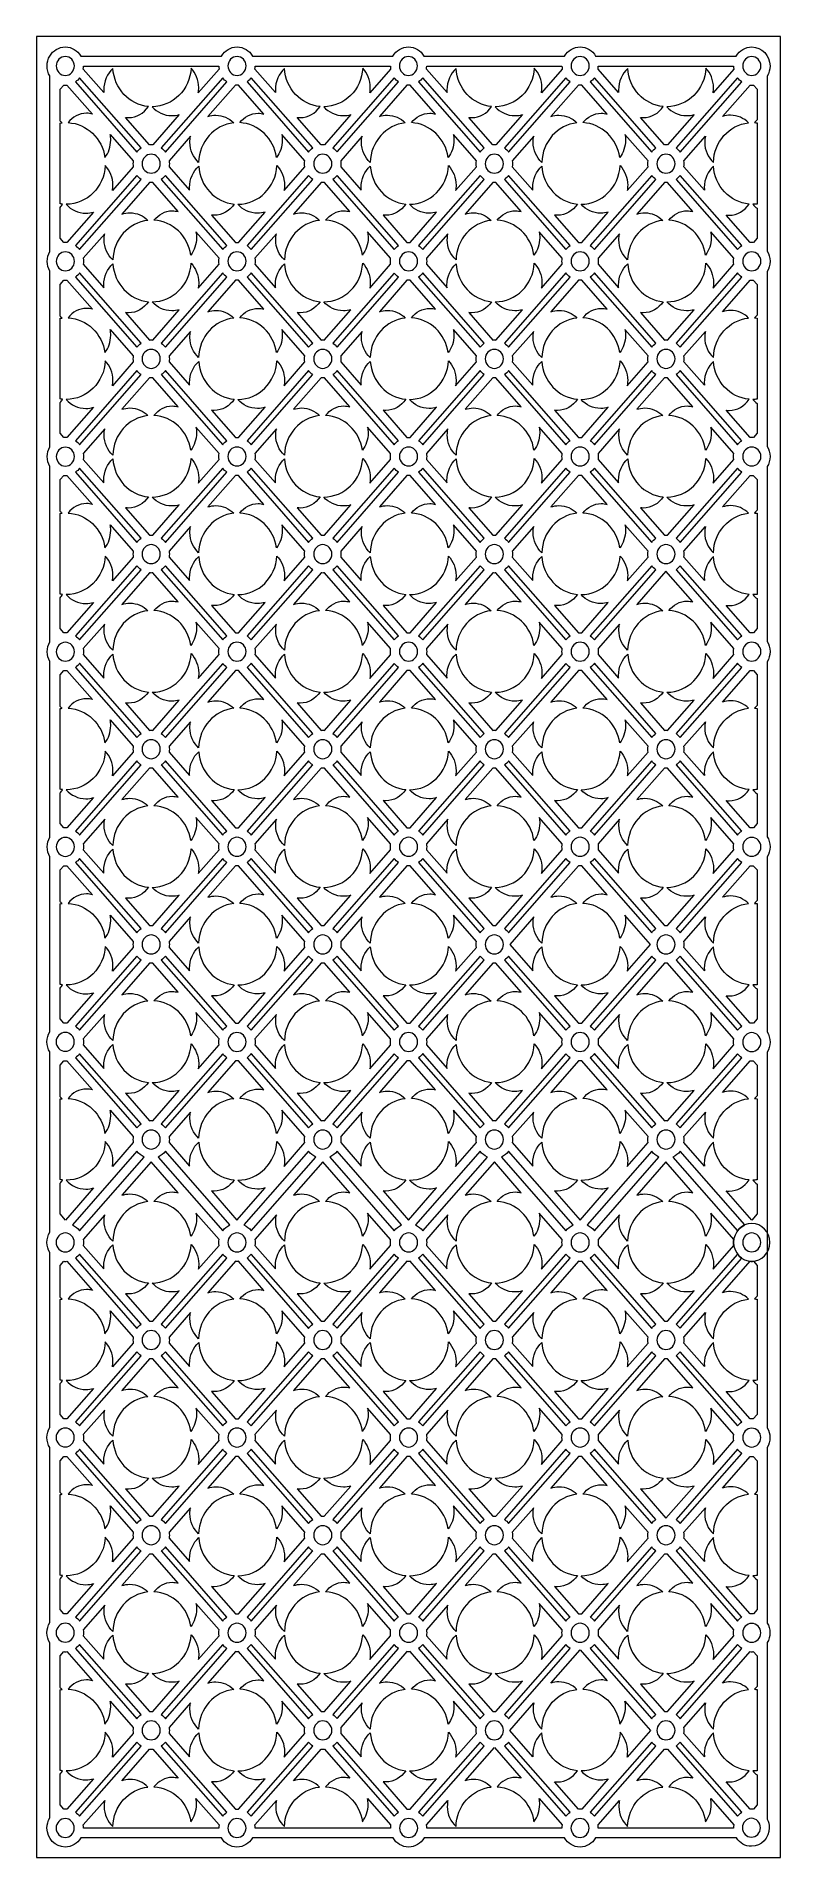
# Model space of a CAD drawing. Header units: centimetres. Extents: x 1.9 to 9.6, y -9.5 to 9.5.
import ezdxf

# ---------------------------------------------------------------- set-up
doc = ezdxf.new("R2010")
doc.units = ezdxf.units.CM
doc.header["$MEASUREMENT"] = 0
doc.layers.add('layer 1', color=7, linetype='Continuous')

msp = doc.modelspace()

# ---------------------------------------------------------------- linework, layer by layer
at = {"layer": 'layer 1', "color": 250, "lineweight": 9}
for points, knots in [([(1.85656, 9.5), (1.85656, 9.5), (9.62176, 9.5), (9.62176, 9.5), (9.62176, 9.5), (9.62176, 9.5), (9.62176, -9.5), (9.62176, -9.5), (9.62176, -9.5), (9.62176, -9.5), (1.85656, -9.5), (1.85656, -9.5), (1.85656, -9.5), (1.85656, -9.5), (1.85656, 9.5), (1.85656, 9.5)], [0, 0, 0, 0, 0.2, 0.2, 0.2, 0.2, 0.4, 0.4, 0.4, 0.4, 0.6, 0.6, 0.6, 0.6, 1, 1, 1, 1]), ([(1.9961, 9.29559), (2.02967, 9.35207), (2.08966, 9.38984), (2.1579, 9.38984), (2.1579, 9.38984), (2.22614, 9.38984), (2.28614, 9.35207), (2.31973, 9.29559)], [0, 0, 0, 0, 0.33333333, 0.33333333, 0.33333333, 0.33333333, 1, 1, 1, 1]), ([(3.78819, 9.29559), (3.82178, 9.35207), (3.88178, 9.38984), (3.95002, 9.38984), (3.95002, 9.38984), (4.01826, 9.38984), (4.07825, 9.35207), (4.11185, 9.29559)], [0, 0, 0, 0, 0.33333333, 0.33333333, 0.33333333, 0.33333333, 1, 1, 1, 1]), ([(5.57659, 9.29559), (5.61019, 9.35207), (5.67018, 9.38984), (5.73842, 9.38984), (5.73842, 9.38984), (5.80665, 9.38984), (5.86665, 9.35207), (5.90025, 9.29559)], [0, 0, 0, 0, 0.33333333, 0.33333333, 0.33333333, 0.33333333, 1, 1, 1, 1]), ([(7.36853, 9.29559), (7.40213, 9.35207), (7.46212, 9.38984), (7.53036, 9.38984), (7.53036, 9.38984), (7.59859, 9.38984), (7.65859, 9.35207), (7.69219, 9.29559)], [0, 0, 0, 0, 0.33333333, 0.33333333, 0.33333333, 0.33333333, 1, 1, 1, 1]), ([(9.15963, 9.29559), (9.19319, 9.35207), (9.25322, 9.38984), (9.32143, 9.38984), (9.32143, 9.38984), (9.42622, 9.38984), (9.51162, 9.30081), (9.51162, 9.19164), (9.51162, 9.19164), (9.51162, 9.15289), (9.50086, 9.1167), (9.48233, 9.0861)], [0, 0, 0, 0, 0.25, 0.25, 0.25, 0.25, 0.5, 0.5, 0.5, 0.5, 1, 1, 1, 1]), ([(1.99602, 9.08779), (1.97809, 9.11802), (1.9677, 9.1536), (1.9677, 9.19164), (1.9677, 9.19164), (1.9677, 9.22967), (1.97809, 9.26524), (1.99602, 9.29549)], [0, 0, 0, 0, 0.33333333, 0.33333333, 0.33333333, 0.33333333, 1, 1, 1, 1]), ([(1.99602, 9.29549), (1.99602, 9.29549), (1.99602, 9.29559), (1.99602, 9.29559), (1.99602, 9.29559), (1.99602, 9.29559), (1.9961, 9.29559), (1.9961, 9.29559)], [0, 0, 0, 0, 0.33333333, 0.33333333, 0.33333333, 0.33333333, 1, 1, 1, 1]), ([(2.25263, 9.19164), (2.25263, 9.13725), (2.21007, 9.09291), (2.1579, 9.09291), (2.1579, 9.09291), (2.10574, 9.09291), (2.06318, 9.13725), (2.06318, 9.19164), (2.06318, 9.19164), (2.06318, 9.24601), (2.10574, 9.29035), (2.1579, 9.29035), (2.1579, 9.29035), (2.21007, 9.29035), (2.25263, 9.24601), (2.25263, 9.19164)], [0, 0, 0, 0, 0.2, 0.2, 0.2, 0.2, 0.4, 0.4, 0.4, 0.4, 0.6, 0.6, 0.6, 0.6, 1, 1, 1, 1]), ([(2.34579, 9.1588), (2.34735, 9.16896), (2.34816, 9.17938), (2.34816, 9.19), (2.34816, 9.19), (2.34816, 9.19024), (2.34816, 9.19048), (2.34816, 9.19072)], [0, 0, 0, 0, 0.33333333, 0.33333333, 0.33333333, 0.33333333, 1, 1, 1, 1]), ([(2.78752, 8.65438), (2.79744, 8.65309), (2.80754, 8.65241), (2.81775, 8.65241), (2.81775, 8.65241), (2.90246, 8.65241), (2.97786, 8.69813), (3.02512, 8.76854), (3.02512, 8.76854), (2.82633, 8.78747), (2.6679, 8.95581), (2.65464, 9.16442), (2.65464, 9.16442), (2.5963, 9.11148), (2.55891, 9.03085), (2.55891, 8.9408), (2.55891, 8.9408), (2.55891, 8.93182), (2.55931, 8.92293), (2.56004, 8.91415)], [0, 0, 0, 0, 0.16666667, 0.16666667, 0.16666667, 0.16666667, 0.33333333, 0.33333333, 0.33333333, 0.33333333, 0.5, 0.5, 0.5, 0.5, 0.66666667, 0.66666667, 0.66666667, 0.66666667, 1, 1, 1, 1]), ([(3.54484, 8.91063), (3.54814, 8.92865), (3.54995, 8.94721), (3.54995, 8.9662), (3.54995, 8.9662), (3.54995, 9.04514), (3.51971, 9.11693), (3.47069, 9.1697), (3.47069, 9.1697), (3.45914, 8.94603), (3.28075, 8.76725), (3.06342, 8.76675), (3.06342, 8.76675), (3.11476, 8.70932), (3.18791, 8.6733), (3.26888, 8.6733), (3.26888, 8.6733), (3.29606, 8.6733), (3.32226, 8.67736), (3.34712, 8.68489)], [0, 0, 0, 0, 0.16666667, 0.16666667, 0.16666667, 0.16666667, 0.33333333, 0.33333333, 0.33333333, 0.33333333, 0.5, 0.5, 0.5, 0.5, 0.66666667, 0.66666667, 0.66666667, 0.66666667, 1, 1, 1, 1]), ([(3.75964, 9.19072), (3.75964, 9.19048), (3.75964, 9.19024), (3.75964, 9.19), (3.75964, 9.19), (3.75964, 9.17934), (3.76048, 9.16889), (3.76205, 9.15868)], [0, 0, 0, 0, 0.33333333, 0.33333333, 0.33333333, 0.33333333, 1, 1, 1, 1]), ([(4.04474, 9.19164), (4.04474, 9.13725), (4.00218, 9.09291), (3.95002, 9.09291), (3.95002, 9.09291), (3.89786, 9.09291), (3.85532, 9.13725), (3.85532, 9.19164), (3.85532, 9.19164), (3.85532, 9.24601), (3.89786, 9.29035), (3.95002, 9.29035), (3.95002, 9.29035), (4.00218, 9.29035), (4.04474, 9.24601), (4.04474, 9.19164)], [0, 0, 0, 0, 0.2, 0.2, 0.2, 0.2, 0.4, 0.4, 0.4, 0.4, 0.6, 0.6, 0.6, 0.6, 1, 1, 1, 1]), ([(4.13651, 9.1588), (4.13804, 9.16896), (4.13889, 9.17938), (4.13889, 9.19), (4.13889, 9.19), (4.13889, 9.19024), (4.13889, 9.19048), (4.13886, 9.19072)], [0, 0, 0, 0, 0.33333333, 0.33333333, 0.33333333, 0.33333333, 1, 1, 1, 1]), ([(4.57824, 8.65438), (4.58816, 8.65309), (4.59823, 8.65241), (4.60844, 8.65241), (4.60844, 8.65241), (4.69312, 8.65241), (4.76856, 8.69813), (4.81584, 8.76854), (4.81584, 8.76854), (4.617, 8.78747), (4.45859, 8.95581), (4.4453, 9.16442), (4.4453, 9.16442), (4.38699, 9.11148), (4.34963, 9.03085), (4.34963, 8.9408), (4.34963, 8.9408), (4.34963, 8.93182), (4.35, 8.92293), (4.35072, 8.91415)], [0, 0, 0, 0, 0.16666667, 0.16666667, 0.16666667, 0.16666667, 0.33333333, 0.33333333, 0.33333333, 0.33333333, 0.5, 0.5, 0.5, 0.5, 0.66666667, 0.66666667, 0.66666667, 0.66666667, 1, 1, 1, 1]), ([(5.3355, 8.91063), (5.33886, 8.92865), (5.34061, 8.94721), (5.34061, 8.9662), (5.34061, 8.9662), (5.34061, 9.04514), (5.31041, 9.11693), (5.26141, 9.1697), (5.26141, 9.1697), (5.24984, 8.94603), (5.07144, 8.76725), (4.85411, 8.76675), (4.85411, 8.76675), (4.90549, 8.70932), (4.9786, 8.6733), (5.05958, 8.6733), (5.05958, 8.6733), (5.0867, 8.6733), (5.11298, 8.67736), (5.13782, 8.68489)], [0, 0, 0, 0, 0.16666667, 0.16666667, 0.16666667, 0.16666667, 0.33333333, 0.33333333, 0.33333333, 0.33333333, 0.5, 0.5, 0.5, 0.5, 0.66666667, 0.66666667, 0.66666667, 0.66666667, 1, 1, 1, 1]), ([(5.55008, 9.19072), (5.55008, 9.19048), (5.55008, 9.19024), (5.55008, 9.19), (5.55008, 9.19), (5.55008, 9.17925), (5.55088, 9.16869), (5.55251, 9.1584)], [0, 0, 0, 0, 0.33333333, 0.33333333, 0.33333333, 0.33333333, 1, 1, 1, 1]), ([(5.83314, 9.19164), (5.83314, 9.13725), (5.79058, 9.09291), (5.73842, 9.09291), (5.73842, 9.09291), (5.68625, 9.09291), (5.64373, 9.13725), (5.64373, 9.19164), (5.64373, 9.19164), (5.64373, 9.24601), (5.68625, 9.29035), (5.73842, 9.29035), (5.73842, 9.29035), (5.79058, 9.29035), (5.83314, 9.24601), (5.83314, 9.19164)], [0, 0, 0, 0, 0.2, 0.2, 0.2, 0.2, 0.4, 0.4, 0.4, 0.4, 0.6, 0.6, 0.6, 0.6, 1, 1, 1, 1]), ([(5.92688, 9.1588), (5.92845, 9.16896), (5.92926, 9.17938), (5.92926, 9.19), (5.92926, 9.19), (5.92926, 9.19024), (5.92926, 9.19048), (5.92926, 9.19072)], [0, 0, 0, 0, 0.33333333, 0.33333333, 0.33333333, 0.33333333, 1, 1, 1, 1]), ([(6.36861, 8.65438), (6.37853, 8.65309), (6.38863, 8.65241), (6.39884, 8.65241), (6.39884, 8.65241), (6.48355, 8.65241), (6.55896, 8.69813), (6.60622, 8.76854), (6.60622, 8.76854), (6.40743, 8.78747), (6.249, 8.95581), (6.23574, 9.16442), (6.23574, 9.16442), (6.17739, 9.11148), (6.14, 9.03085), (6.14, 8.9408), (6.14, 8.9408), (6.14, 8.93182), (6.1404, 8.92293), (6.14113, 8.91415)], [0, 0, 0, 0, 0.16666667, 0.16666667, 0.16666667, 0.16666667, 0.33333333, 0.33333333, 0.33333333, 0.33333333, 0.5, 0.5, 0.5, 0.5, 0.66666667, 0.66666667, 0.66666667, 0.66666667, 1, 1, 1, 1]), ([(7.12593, 8.91063), (7.12924, 8.92865), (7.13104, 8.94721), (7.13104, 8.9662), (7.13104, 8.9662), (7.13104, 9.04514), (7.10081, 9.11693), (7.05178, 9.1697), (7.05178, 9.1697), (7.04024, 8.94603), (6.86181, 8.76725), (6.64452, 8.76675), (6.64452, 8.76675), (6.69586, 8.70932), (6.769, 8.6733), (6.84998, 8.6733), (6.84998, 8.6733), (6.87713, 8.6733), (6.90335, 8.67736), (6.92822, 8.68489)], [0, 0, 0, 0, 0.16666667, 0.16666667, 0.16666667, 0.16666667, 0.33333333, 0.33333333, 0.33333333, 0.33333333, 0.5, 0.5, 0.5, 0.5, 0.66666667, 0.66666667, 0.66666667, 0.66666667, 1, 1, 1, 1]), ([(7.34074, 9.19072), (7.34074, 9.19048), (7.34074, 9.19024), (7.34074, 9.19), (7.34074, 9.19), (7.34074, 9.17934), (7.34155, 9.16886), (7.34311, 9.15865)], [0, 0, 0, 0, 0.33333333, 0.33333333, 0.33333333, 0.33333333, 1, 1, 1, 1]), ([(7.62508, 9.19164), (7.62508, 9.13725), (7.58252, 9.09291), (7.53036, 9.09291), (7.53036, 9.09291), (7.4782, 9.09291), (7.43564, 9.13725), (7.43564, 9.19164), (7.43564, 9.19164), (7.43564, 9.24601), (7.4782, 9.29035), (7.53036, 9.29035), (7.53036, 9.29035), (7.58252, 9.29035), (7.62508, 9.24601), (7.62508, 9.19164)], [0, 0, 0, 0, 0.2, 0.2, 0.2, 0.2, 0.4, 0.4, 0.4, 0.4, 0.6, 0.6, 0.6, 0.6, 1, 1, 1, 1]), ([(7.71754, 9.1588), (7.71911, 9.16896), (7.71992, 9.17938), (7.71992, 9.19), (7.71992, 9.19), (7.71992, 9.19024), (7.71992, 9.19048), (7.71992, 9.19072)], [0, 0, 0, 0, 0.33333333, 0.33333333, 0.33333333, 0.33333333, 1, 1, 1, 1]), ([(8.15928, 8.65438), (8.1692, 8.65309), (8.17929, 8.65241), (8.18951, 8.65241), (8.18951, 8.65241), (8.27422, 8.65241), (8.34962, 8.69813), (8.39688, 8.76854), (8.39688, 8.76854), (8.19809, 8.78747), (8.03966, 8.95581), (8.0264, 9.16442), (8.0264, 9.16442), (7.96806, 9.11148), (7.93066, 9.03085), (7.93066, 8.9408), (7.93066, 8.9408), (7.93066, 8.93182), (7.93107, 8.92293), (7.93179, 8.91415)], [0, 0, 0, 0, 0.16666667, 0.16666667, 0.16666667, 0.16666667, 0.33333333, 0.33333333, 0.33333333, 0.33333333, 0.5, 0.5, 0.5, 0.5, 0.66666667, 0.66666667, 0.66666667, 0.66666667, 1, 1, 1, 1]), ([(8.9166, 8.91063), (8.9199, 8.92865), (8.9217, 8.94721), (8.9217, 8.9662), (8.9217, 8.9662), (8.9217, 9.04514), (8.89147, 9.11693), (8.84244, 9.1697), (8.84244, 9.1697), (8.8309, 8.94603), (8.65247, 8.76725), (8.43518, 8.76675), (8.43518, 8.76675), (8.48653, 8.70932), (8.55967, 8.6733), (8.64064, 8.6733), (8.64064, 8.6733), (8.66779, 8.6733), (8.69402, 8.67736), (8.71888, 8.68489)], [0, 0, 0, 0, 0.16666667, 0.16666667, 0.16666667, 0.16666667, 0.33333333, 0.33333333, 0.33333333, 0.33333333, 0.5, 0.5, 0.5, 0.5, 0.66666667, 0.66666667, 0.66666667, 0.66666667, 1, 1, 1, 1]), ([(9.13152, 9.19072), (9.13152, 9.19048), (9.13152, 9.19024), (9.13152, 9.19), (9.13152, 9.19), (9.13152, 9.17937), (9.13233, 9.16895), (9.13389, 9.15876)], [0, 0, 0, 0, 0.33333333, 0.33333333, 0.33333333, 0.33333333, 1, 1, 1, 1]), ([(9.41618, 9.19164), (9.41618, 9.13725), (9.37362, 9.09291), (9.32143, 9.09291), (9.32143, 9.09291), (9.26926, 9.09291), (9.22674, 9.13725), (9.22674, 9.19164), (9.22674, 9.19164), (9.22674, 9.24601), (9.26926, 9.29035), (9.32143, 9.29035), (9.32143, 9.29035), (9.37362, 9.29035), (9.41618, 9.24601), (9.41618, 9.19164)], [0, 0, 0, 0, 0.2, 0.2, 0.2, 0.2, 0.4, 0.4, 0.4, 0.4, 0.6, 0.6, 0.6, 0.6, 1, 1, 1, 1]), ([(2.10313, 8.61813), (2.10313, 8.61813), (2.10313, 8.94854), (2.10313, 8.94854), (2.10313, 8.94854), (2.10313, 8.94854), (2.14221, 8.99313), (2.14221, 8.99313)], [0, 0, 0, 0, 0.33333333, 0.33333333, 0.33333333, 0.33333333, 1, 1, 1, 1]), ([(2.14221, 8.99313), (2.1476, 8.99265), (2.15306, 8.99239), (2.15857, 8.99239), (2.15857, 8.99239), (2.16408, 8.99239), (2.16954, 8.99265), (2.17494, 8.99313)], [0, 0, 0, 0, 0.33333333, 0.33333333, 0.33333333, 0.33333333, 1, 1, 1, 1]), ([(3.96562, 8.99313), (3.96023, 8.99265), (3.95478, 8.99239), (3.94926, 8.99239), (3.94926, 8.99239), (3.94375, 8.99239), (3.9383, 8.99265), (3.9329, 8.99313)], [0, 0, 0, 0, 0.33333333, 0.33333333, 0.33333333, 0.33333333, 1, 1, 1, 1]), ([(5.756, 8.99313), (5.7506, 8.99265), (5.74514, 8.99239), (5.73964, 8.99239), (5.73964, 8.99239), (5.73415, 8.99239), (5.7287, 8.99265), (5.7233, 8.99313)], [0, 0, 0, 0, 0.33333333, 0.33333333, 0.33333333, 0.33333333, 1, 1, 1, 1]), ([(7.54666, 8.99313), (7.54126, 8.99265), (7.53581, 8.99239), (7.5303, 8.99239), (7.5303, 8.99239), (7.52482, 8.99239), (7.51936, 8.99265), (7.51397, 8.99313)], [0, 0, 0, 0, 0.33333333, 0.33333333, 0.33333333, 0.33333333, 1, 1, 1, 1]), ([(9.30477, 8.99313), (9.31014, 8.99265), (9.3156, 8.99239), (9.3211, 8.99239), (9.3211, 8.99239), (9.32662, 8.99239), (9.33208, 8.99265), (9.33747, 8.99313)], [0, 0, 0, 0, 0.33333333, 0.33333333, 0.33333333, 0.33333333, 1, 1, 1, 1]), ([(2.10313, 8.59555), (2.1103, 8.59672), (2.11749, 8.59774), (2.12477, 8.59852), (2.12477, 8.59852), (2.11789, 8.60544), (2.11067, 8.61198), (2.10313, 8.61813)], [0, 0, 0, 0, 0.33333333, 0.33333333, 0.33333333, 0.33333333, 1, 1, 1, 1]), ([(2.44004, 8.69042), (2.42061, 8.69577), (2.40033, 8.69864), (2.37944, 8.69864), (2.37944, 8.69864), (2.30285, 8.69864), (2.23409, 8.6604), (2.18773, 8.60026), (2.18773, 8.60026), (2.38335, 8.59005), (2.5435, 8.43537), (2.57152, 8.23693), (2.57152, 8.23693), (2.60909, 8.28589), (2.63179, 8.34925), (2.63179, 8.41836), (2.63179, 8.41836), (2.63179, 8.43884), (2.62978, 8.45883), (2.62598, 8.4781)], [0, 0, 0, 0, 0.16666667, 0.16666667, 0.16666667, 0.16666667, 0.33333333, 0.33333333, 0.33333333, 0.33333333, 0.5, 0.5, 0.5, 0.5, 0.66666667, 0.66666667, 0.66666667, 0.66666667, 1, 1, 1, 1]), ([(3.64458, 8.66391), (3.67087, 8.67288), (3.69895, 8.67774), (3.72802, 8.67774), (3.72802, 8.67774), (3.80072, 8.67774), (3.86687, 8.6475), (3.91547, 8.59852), (3.91547, 8.59852), (3.7136, 8.5767), (3.55456, 8.40076), (3.54913, 8.18612), (3.54913, 8.18612), (3.49337, 8.23771), (3.45816, 8.3129), (3.45816, 8.39641), (3.45816, 8.39641), (3.45816, 8.41781), (3.46047, 8.43863), (3.46482, 8.45867)], [0, 0, 0, 0, 0.16666667, 0.16666667, 0.16666667, 0.16666667, 0.33333333, 0.33333333, 0.33333333, 0.33333333, 0.5, 0.5, 0.5, 0.5, 0.66666667, 0.66666667, 0.66666667, 0.66666667, 1, 1, 1, 1]), ([(4.41667, 8.4781), (4.42048, 8.45883), (4.42247, 8.43884), (4.42247, 8.41836), (4.42247, 8.41836), (4.42247, 8.34925), (4.39976, 8.28589), (4.36222, 8.23693), (4.36222, 8.23693), (4.33419, 8.43537), (4.17405, 8.59005), (3.97842, 8.60026), (3.97842, 8.60026), (4.02476, 8.6604), (4.09354, 8.69864), (4.1701, 8.69864), (4.1701, 8.69864), (4.19099, 8.69864), (4.21129, 8.69577), (4.23074, 8.69042)], [0, 0, 0, 0, 0.16666667, 0.16666667, 0.16666667, 0.16666667, 0.33333333, 0.33333333, 0.33333333, 0.33333333, 0.5, 0.5, 0.5, 0.5, 0.66666667, 0.66666667, 0.66666667, 0.66666667, 1, 1, 1, 1]), ([(5.43498, 8.66391), (5.4613, 8.67288), (5.48933, 8.67774), (5.51845, 8.67774), (5.51845, 8.67774), (5.59115, 8.67774), (5.65724, 8.6475), (5.70587, 8.59852), (5.70587, 8.59852), (5.504, 8.5767), (5.34496, 8.40076), (5.33956, 8.18612), (5.33956, 8.18612), (5.28381, 8.23771), (5.24852, 8.3129), (5.24852, 8.39641), (5.24852, 8.39641), (5.24852, 8.41781), (5.25085, 8.43863), (5.25523, 8.45867)], [0, 0, 0, 0, 0.16666667, 0.16666667, 0.16666667, 0.16666667, 0.33333333, 0.33333333, 0.33333333, 0.33333333, 0.5, 0.5, 0.5, 0.5, 0.66666667, 0.66666667, 0.66666667, 0.66666667, 1, 1, 1, 1]), ([(6.20707, 8.4781), (6.21084, 8.45883), (6.21288, 8.43884), (6.21288, 8.41836), (6.21288, 8.41836), (6.21288, 8.34925), (6.19019, 8.28589), (6.15262, 8.23693), (6.15262, 8.23693), (6.12456, 8.43537), (5.96447, 8.59005), (5.76882, 8.60026), (5.76882, 8.60026), (5.81518, 8.6604), (5.88394, 8.69864), (5.96053, 8.69864), (5.96053, 8.69864), (5.98142, 8.69864), (6.0017, 8.69577), (6.02114, 8.69042)], [0, 0, 0, 0, 0.16666667, 0.16666667, 0.16666667, 0.16666667, 0.33333333, 0.33333333, 0.33333333, 0.33333333, 0.5, 0.5, 0.5, 0.5, 0.66666667, 0.66666667, 0.66666667, 0.66666667, 1, 1, 1, 1]), ([(7.22565, 8.66391), (7.25196, 8.67288), (7.27999, 8.67774), (7.30912, 8.67774), (7.30912, 8.67774), (7.38179, 8.67774), (7.44791, 8.6475), (7.49653, 8.59852), (7.49653, 8.59852), (7.29467, 8.5767), (7.13562, 8.40076), (7.13023, 8.18612), (7.13023, 8.18612), (7.07447, 8.23771), (7.03919, 8.3129), (7.03919, 8.39641), (7.03919, 8.39641), (7.03919, 8.41781), (7.04151, 8.43863), (7.04589, 8.45867)], [0, 0, 0, 0, 0.16666667, 0.16666667, 0.16666667, 0.16666667, 0.33333333, 0.33333333, 0.33333333, 0.33333333, 0.5, 0.5, 0.5, 0.5, 0.66666667, 0.66666667, 0.66666667, 0.66666667, 1, 1, 1, 1]), ([(7.99773, 8.4781), (8.00151, 8.45883), (8.00353, 8.43884), (8.00353, 8.41836), (8.00353, 8.41836), (8.00353, 8.34925), (7.98086, 8.28589), (7.94332, 8.23693), (7.94332, 8.23693), (7.91523, 8.43537), (7.75514, 8.59005), (7.55949, 8.60026), (7.55949, 8.60026), (7.60584, 8.6604), (7.6746, 8.69864), (7.75119, 8.69864), (7.75119, 8.69864), (7.77208, 8.69864), (7.79237, 8.69577), (7.8118, 8.69042)], [0, 0, 0, 0, 0.16666667, 0.16666667, 0.16666667, 0.16666667, 0.33333333, 0.33333333, 0.33333333, 0.33333333, 0.5, 0.5, 0.5, 0.5, 0.66666667, 0.66666667, 0.66666667, 0.66666667, 1, 1, 1, 1]), ([(8.8367, 8.45867), (8.83229, 8.43863), (8.83, 8.41781), (8.83, 8.39641), (8.83, 8.39641), (8.83, 8.3129), (8.86525, 8.23771), (8.92101, 8.18612), (8.92101, 8.18612), (8.9264, 8.40076), (9.08545, 8.5767), (9.28731, 8.59852), (9.28731, 8.59852), (9.23869, 8.6475), (9.1726, 8.67774), (9.0999, 8.67774), (9.0999, 8.67774), (9.07077, 8.67774), (9.04274, 8.67288), (9.01645, 8.66391)], [0, 0, 0, 0, 0.16666667, 0.16666667, 0.16666667, 0.16666667, 0.33333333, 0.33333333, 0.33333333, 0.33333333, 0.5, 0.5, 0.5, 0.5, 0.66666667, 0.66666667, 0.66666667, 0.66666667, 1, 1, 1, 1]), ([(9.37655, 8.62967), (9.36715, 8.62058), (9.35838, 8.61076), (9.35027, 8.60026), (9.35027, 8.60026), (9.35912, 8.5998), (9.36785, 8.59904), (9.37655, 8.598)], [0, 0, 0, 0, 0.33333333, 0.33333333, 0.33333333, 0.33333333, 1, 1, 1, 1]), ([(3.07033, 8.36883), (3.06493, 8.36933), (3.05947, 8.36959), (3.05396, 8.36959), (3.05396, 8.36959), (3.04845, 8.36959), (3.04299, 8.36933), (3.03759, 8.36883)], [0, 0, 0, 0, 0.33333333, 0.33333333, 0.33333333, 0.33333333, 1, 1, 1, 1]), ([(4.86101, 8.36883), (4.85562, 8.36933), (4.85017, 8.36959), (4.84465, 8.36959), (4.84465, 8.36959), (4.83917, 8.36959), (4.83371, 8.36933), (4.82832, 8.36883)], [0, 0, 0, 0, 0.33333333, 0.33333333, 0.33333333, 0.33333333, 1, 1, 1, 1]), ([(6.65142, 8.36883), (6.64602, 8.36933), (6.64057, 8.36959), (6.63505, 8.36959), (6.63505, 8.36959), (6.62954, 8.36959), (6.62409, 8.36933), (6.61869, 8.36883)], [0, 0, 0, 0, 0.33333333, 0.33333333, 0.33333333, 0.33333333, 1, 1, 1, 1]), ([(8.44208, 8.36883), (8.43669, 8.36933), (8.43123, 8.36959), (8.42572, 8.36959), (8.42572, 8.36959), (8.42021, 8.36959), (8.41475, 8.36933), (8.40936, 8.36883)], [0, 0, 0, 0, 0.33333333, 0.33333333, 0.33333333, 0.33333333, 1, 1, 1, 1]), ([(2.86674, 8.20318), (2.86518, 8.19301), (2.86434, 8.18259), (2.86434, 8.17198), (2.86434, 8.17198), (2.86434, 8.16136), (2.86518, 8.15094), (2.86674, 8.14077)], [0, 0, 0, 0, 0.33333333, 0.33333333, 0.33333333, 0.33333333, 1, 1, 1, 1]), ([(3.14877, 8.17198), (3.14877, 8.11757), (3.10618, 8.07317), (3.05396, 8.07317), (3.05396, 8.07317), (3.00174, 8.07317), (2.95915, 8.11757), (2.95915, 8.17198), (2.95915, 8.17198), (2.95915, 8.22639), (3.00174, 8.27077), (3.05396, 8.27077), (3.05396, 8.27077), (3.10618, 8.27077), (3.14877, 8.22639), (3.14877, 8.17198)], [0, 0, 0, 0, 0.2, 0.2, 0.2, 0.2, 0.4, 0.4, 0.4, 0.4, 0.6, 0.6, 0.6, 0.6, 1, 1, 1, 1]), ([(4.65744, 8.14077), (4.65587, 8.15094), (4.65507, 8.16136), (4.65507, 8.17198), (4.65507, 8.17198), (4.65507, 8.18259), (4.65587, 8.19301), (4.65744, 8.20318)], [0, 0, 0, 0, 0.33333333, 0.33333333, 0.33333333, 0.33333333, 1, 1, 1, 1]), ([(4.93947, 8.17198), (4.93947, 8.11757), (4.89687, 8.07317), (4.84465, 8.07317), (4.84465, 8.07317), (4.79247, 8.07317), (4.74987, 8.11757), (4.74987, 8.17198), (4.74987, 8.17198), (4.74987, 8.22639), (4.79247, 8.27077), (4.84465, 8.27077), (4.84465, 8.27077), (4.89687, 8.27077), (4.93947, 8.22639), (4.93947, 8.17198)], [0, 0, 0, 0, 0.2, 0.2, 0.2, 0.2, 0.4, 0.4, 0.4, 0.4, 0.6, 0.6, 0.6, 0.6, 1, 1, 1, 1]), ([(6.44784, 8.14077), (6.44627, 8.15094), (6.44543, 8.16136), (6.44543, 8.17198), (6.44543, 8.17198), (6.44543, 8.18259), (6.44627, 8.19301), (6.44784, 8.20318)], [0, 0, 0, 0, 0.33333333, 0.33333333, 0.33333333, 0.33333333, 1, 1, 1, 1]), ([(6.72987, 8.17198), (6.72987, 8.11757), (6.68728, 8.07317), (6.63505, 8.07317), (6.63505, 8.07317), (6.58283, 8.07317), (6.54025, 8.11757), (6.54025, 8.17198), (6.54025, 8.17198), (6.54025, 8.22639), (6.58283, 8.27077), (6.63505, 8.27077), (6.63505, 8.27077), (6.68728, 8.27077), (6.72987, 8.22639), (6.72987, 8.17198)], [0, 0, 0, 0, 0.2, 0.2, 0.2, 0.2, 0.4, 0.4, 0.4, 0.4, 0.6, 0.6, 0.6, 0.6, 1, 1, 1, 1]), ([(8.2385, 8.14077), (8.23694, 8.15094), (8.2361, 8.16136), (8.2361, 8.17198), (8.2361, 8.17198), (8.2361, 8.18259), (8.23694, 8.19301), (8.2385, 8.20318)], [0, 0, 0, 0, 0.33333333, 0.33333333, 0.33333333, 0.33333333, 1, 1, 1, 1]), ([(8.52053, 8.17198), (8.52053, 8.11757), (8.47794, 8.07317), (8.42572, 8.07317), (8.42572, 8.07317), (8.37349, 8.07317), (8.33091, 8.11757), (8.33091, 8.17198), (8.33091, 8.17198), (8.33091, 8.22639), (8.37349, 8.27077), (8.42572, 8.27077), (8.42572, 8.27077), (8.47794, 8.27077), (8.52053, 8.22639), (8.52053, 8.17198)], [0, 0, 0, 0, 0.2, 0.2, 0.2, 0.2, 0.4, 0.4, 0.4, 0.4, 0.6, 0.6, 0.6, 0.6, 1, 1, 1, 1]), ([(8.61296, 8.14074), (8.61452, 8.15092), (8.61534, 8.16136), (8.61534, 8.17198), (8.61534, 8.17198), (8.61534, 8.1826), (8.61452, 8.19302), (8.61296, 8.2032)], [0, 0, 0, 0, 0.33333333, 0.33333333, 0.33333333, 0.33333333, 1, 1, 1, 1]), ([(2.64942, 7.89262), (2.65275, 7.91062), (2.65452, 7.92919), (2.65452, 7.94818), (2.65452, 7.94818), (2.65452, 8.02712), (2.6243, 8.09891), (2.5753, 8.15168), (2.5753, 8.15168), (2.56375, 7.928), (2.38532, 7.74923), (2.168, 7.74872), (2.168, 7.74872), (2.21938, 7.69131), (2.29252, 7.65527), (2.37347, 7.65527), (2.37347, 7.65527), (2.40062, 7.65527), (2.42687, 7.65934), (2.45173, 7.66687)], [0, 0, 0, 0, 0.16666667, 0.16666667, 0.16666667, 0.16666667, 0.33333333, 0.33333333, 0.33333333, 0.33333333, 0.5, 0.5, 0.5, 0.5, 0.66666667, 0.66666667, 0.66666667, 0.66666667, 1, 1, 1, 1]), ([(3.45531, 7.89613), (3.45462, 7.90491), (3.45421, 7.9138), (3.45421, 7.92279), (3.45421, 7.92279), (3.45421, 8.01283), (3.49157, 8.09345), (3.54992, 8.1464), (3.54992, 8.1464), (3.56318, 7.93779), (3.72161, 7.76945), (3.92043, 7.75054), (3.92043, 7.75054), (3.87313, 7.68011), (3.79774, 7.63439), (3.71305, 7.63439), (3.71305, 7.63439), (3.70284, 7.63439), (3.69274, 7.63507), (3.68282, 7.63636)], [0, 0, 0, 0, 0.16666667, 0.16666667, 0.16666667, 0.16666667, 0.33333333, 0.33333333, 0.33333333, 0.33333333, 0.5, 0.5, 0.5, 0.5, 0.66666667, 0.66666667, 0.66666667, 0.66666667, 1, 1, 1, 1]), ([(4.24239, 7.66687), (4.21756, 7.65934), (4.19131, 7.65527), (4.16418, 7.65527), (4.16418, 7.65527), (4.08318, 7.65527), (4.01007, 7.69131), (3.95872, 7.74872), (3.95872, 7.74872), (4.17602, 7.74923), (4.35444, 7.928), (4.36599, 8.15168), (4.36599, 8.15168), (4.41502, 8.09891), (4.44522, 8.02712), (4.44522, 7.94818), (4.44522, 7.94818), (4.44522, 7.92919), (4.44345, 7.91062), (4.44011, 7.89262)], [0, 0, 0, 0, 0.16666667, 0.16666667, 0.16666667, 0.16666667, 0.33333333, 0.33333333, 0.33333333, 0.33333333, 0.5, 0.5, 0.5, 0.5, 0.66666667, 0.66666667, 0.66666667, 0.66666667, 1, 1, 1, 1]), ([(5.24574, 7.89613), (5.24499, 7.90491), (5.24461, 7.9138), (5.24461, 7.92279), (5.24461, 7.92279), (5.24461, 8.01283), (5.282, 8.09345), (5.34032, 8.1464), (5.34032, 8.1464), (5.35358, 7.93779), (5.51201, 7.76945), (5.71083, 7.75054), (5.71083, 7.75054), (5.66357, 7.68011), (5.58814, 7.63439), (5.50342, 7.63439), (5.50342, 7.63439), (5.49321, 7.63439), (5.48314, 7.63507), (5.47322, 7.63636)], [0, 0, 0, 0, 0.16666667, 0.16666667, 0.16666667, 0.16666667, 0.33333333, 0.33333333, 0.33333333, 0.33333333, 0.5, 0.5, 0.5, 0.5, 0.66666667, 0.66666667, 0.66666667, 0.66666667, 1, 1, 1, 1]), ([(6.03283, 7.66687), (6.00794, 7.65934), (5.98171, 7.65527), (5.95455, 7.65527), (5.95455, 7.65527), (5.87361, 7.65527), (5.80047, 7.69131), (5.74909, 7.74872), (5.74909, 7.74872), (5.96642, 7.74923), (6.14485, 7.928), (6.15639, 8.15168), (6.15639, 8.15168), (6.2054, 8.09891), (6.23562, 8.02712), (6.23562, 7.94818), (6.23562, 7.94818), (6.23562, 7.92919), (6.23385, 7.91062), (6.23052, 7.89262)], [0, 0, 0, 0, 0.16666667, 0.16666667, 0.16666667, 0.16666667, 0.33333333, 0.33333333, 0.33333333, 0.33333333, 0.5, 0.5, 0.5, 0.5, 0.66666667, 0.66666667, 0.66666667, 0.66666667, 1, 1, 1, 1]), ([(7.03641, 7.89613), (7.03565, 7.90491), (7.03528, 7.9138), (7.03528, 7.92279), (7.03528, 7.92279), (7.03528, 8.01283), (7.07267, 8.09345), (7.13098, 8.1464), (7.13098, 8.1464), (7.14424, 7.93779), (7.30267, 7.76945), (7.50149, 7.75054), (7.50149, 7.75054), (7.45423, 7.68011), (7.3788, 7.63439), (7.29408, 7.63439), (7.29408, 7.63439), (7.28387, 7.63439), (7.27381, 7.63507), (7.26389, 7.63636)], [0, 0, 0, 0, 0.16666667, 0.16666667, 0.16666667, 0.16666667, 0.33333333, 0.33333333, 0.33333333, 0.33333333, 0.5, 0.5, 0.5, 0.5, 0.66666667, 0.66666667, 0.66666667, 0.66666667, 1, 1, 1, 1]), ([(7.82349, 7.66687), (7.7986, 7.65934), (7.77237, 7.65527), (7.74522, 7.65527), (7.74522, 7.65527), (7.66428, 7.65527), (7.59113, 7.69131), (7.53976, 7.74872), (7.53976, 7.74872), (7.75708, 7.74923), (7.93547, 7.928), (7.94705, 8.15168), (7.94705, 8.15168), (7.99606, 8.09891), (8.02629, 8.02712), (8.02629, 7.94818), (8.02629, 7.94818), (8.02629, 7.92919), (8.02451, 7.91062), (8.02118, 7.89262)], [0, 0, 0, 0, 0.16666667, 0.16666667, 0.16666667, 0.16666667, 0.33333333, 0.33333333, 0.33333333, 0.33333333, 0.5, 0.5, 0.5, 0.5, 0.66666667, 0.66666667, 0.66666667, 0.66666667, 1, 1, 1, 1]), ([(9.05469, 7.63636), (9.06459, 7.63507), (9.07465, 7.63439), (9.0849, 7.63439), (9.0849, 7.63439), (9.16958, 7.63439), (9.24501, 7.68011), (9.29227, 7.75054), (9.29227, 7.75054), (9.09345, 7.76945), (8.93505, 7.93779), (8.92176, 8.1464), (8.92176, 8.1464), (8.86345, 8.09345), (8.82606, 8.01283), (8.82606, 7.92279), (8.82606, 7.92279), (8.82606, 7.9138), (8.82643, 7.90491), (8.82718, 7.89613)], [0, 0, 0, 0, 0.16666667, 0.16666667, 0.16666667, 0.16666667, 0.33333333, 0.33333333, 0.33333333, 0.33333333, 0.5, 0.5, 0.5, 0.5, 0.66666667, 0.66666667, 0.66666667, 0.66666667, 1, 1, 1, 1]), ([(3.07027, 7.97512), (3.06489, 7.97462), (3.05947, 7.97436), (3.05396, 7.97436), (3.05396, 7.97436), (3.04848, 7.97436), (3.04305, 7.97462), (3.03765, 7.97512)], [0, 0, 0, 0, 0.33333333, 0.33333333, 0.33333333, 0.33333333, 1, 1, 1, 1]), ([(4.86099, 7.97512), (4.85559, 7.97462), (4.85013, 7.97436), (4.84465, 7.97436), (4.84465, 7.97436), (4.83917, 7.97436), (4.83371, 7.97462), (4.82835, 7.97512)], [0, 0, 0, 0, 0.33333333, 0.33333333, 0.33333333, 0.33333333, 1, 1, 1, 1]), ([(6.65136, 7.97512), (6.64602, 7.97462), (6.64057, 7.97436), (6.63505, 7.97436), (6.63505, 7.97436), (6.62957, 7.97436), (6.62415, 7.97462), (6.61875, 7.97512)], [0, 0, 0, 0, 0.33333333, 0.33333333, 0.33333333, 0.33333333, 1, 1, 1, 1]), ([(8.44203, 7.97512), (8.43669, 7.97462), (8.43123, 7.97436), (8.42572, 7.97436), (8.42572, 7.97436), (8.42023, 7.97436), (8.41481, 7.97462), (8.40942, 7.97512)], [0, 0, 0, 0, 0.33333333, 0.33333333, 0.33333333, 0.33333333, 1, 1, 1, 1]), ([(2.10313, 7.71671), (2.11276, 7.7272), (2.12166, 7.7385), (2.12973, 7.75054), (2.12973, 7.75054), (2.12077, 7.75137), (2.11192, 7.75254), (2.10313, 7.75399)], [0, 0, 0, 0, 0.33333333, 0.33333333, 0.33333333, 0.33333333, 1, 1, 1, 1]), ([(2.7493, 7.64585), (2.77559, 7.6548), (2.80364, 7.65968), (2.83275, 7.65968), (2.83275, 7.65968), (2.90545, 7.65968), (2.97157, 7.62944), (3.02016, 7.58046), (3.02016, 7.58046), (2.81833, 7.55864), (2.65929, 7.38269), (2.65386, 7.16804), (2.65386, 7.16804), (2.5981, 7.21965), (2.56285, 7.29482), (2.56285, 7.37834), (2.56285, 7.37834), (2.56285, 7.39972), (2.56517, 7.42056), (2.56952, 7.44059)], [0, 0, 0, 0, 0.16666667, 0.16666667, 0.16666667, 0.16666667, 0.33333333, 0.33333333, 0.33333333, 0.33333333, 0.5, 0.5, 0.5, 0.5, 0.66666667, 0.66666667, 0.66666667, 0.66666667, 1, 1, 1, 1]), ([(3.5214, 7.46001), (3.52517, 7.44075), (3.5272, 7.42077), (3.5272, 7.40028), (3.5272, 7.40028), (3.5272, 7.33118), (3.50449, 7.2678), (3.46695, 7.21887), (3.46695, 7.21887), (3.43889, 7.41731), (3.27878, 7.57197), (3.08314, 7.58218), (3.08314, 7.58218), (3.12948, 7.64232), (3.19826, 7.68056), (3.27483, 7.68056), (3.27483, 7.68056), (3.29571, 7.68056), (3.316, 7.67769), (3.33543, 7.67233)], [0, 0, 0, 0, 0.16666667, 0.16666667, 0.16666667, 0.16666667, 0.33333333, 0.33333333, 0.33333333, 0.33333333, 0.5, 0.5, 0.5, 0.5, 0.66666667, 0.66666667, 0.66666667, 0.66666667, 1, 1, 1, 1]), ([(4.54, 7.64585), (4.56629, 7.6548), (4.59434, 7.65968), (4.62344, 7.65968), (4.62344, 7.65968), (4.69614, 7.65968), (4.76226, 7.62944), (4.81086, 7.58046), (4.81086, 7.58046), (4.60899, 7.55864), (4.44998, 7.38269), (4.44455, 7.16804), (4.44455, 7.16804), (4.3888, 7.21965), (4.35354, 7.29482), (4.35354, 7.37834), (4.35354, 7.37834), (4.35354, 7.39972), (4.35586, 7.42056), (4.36024, 7.44059)], [0, 0, 0, 0, 0.16666667, 0.16666667, 0.16666667, 0.16666667, 0.33333333, 0.33333333, 0.33333333, 0.33333333, 0.5, 0.5, 0.5, 0.5, 0.66666667, 0.66666667, 0.66666667, 0.66666667, 1, 1, 1, 1]), ([(5.31206, 7.46001), (5.31586, 7.44075), (5.31786, 7.42077), (5.31786, 7.40028), (5.31786, 7.40028), (5.31786, 7.33118), (5.29518, 7.2678), (5.25763, 7.21887), (5.25763, 7.21887), (5.22958, 7.41731), (5.06946, 7.57197), (4.87384, 7.58218), (4.87384, 7.58218), (4.92017, 7.64232), (4.98893, 7.68056), (5.06552, 7.68056), (5.06552, 7.68056), (5.08641, 7.68056), (5.10672, 7.67769), (5.12615, 7.67233)], [0, 0, 0, 0, 0.16666667, 0.16666667, 0.16666667, 0.16666667, 0.33333333, 0.33333333, 0.33333333, 0.33333333, 0.5, 0.5, 0.5, 0.5, 0.66666667, 0.66666667, 0.66666667, 0.66666667, 1, 1, 1, 1]), ([(6.33037, 7.64585), (6.35669, 7.6548), (6.38474, 7.65968), (6.41387, 7.65968), (6.41387, 7.65968), (6.48652, 7.65968), (6.55266, 7.62944), (6.60128, 7.58046), (6.60128, 7.58046), (6.39942, 7.55864), (6.24038, 7.38269), (6.23492, 7.16804), (6.23492, 7.16804), (6.1792, 7.21965), (6.14395, 7.29482), (6.14395, 7.37834), (6.14395, 7.37834), (6.14395, 7.39972), (6.14627, 7.42056), (6.15062, 7.44059)], [0, 0, 0, 0, 0.16666667, 0.16666667, 0.16666667, 0.16666667, 0.33333333, 0.33333333, 0.33333333, 0.33333333, 0.5, 0.5, 0.5, 0.5, 0.66666667, 0.66666667, 0.66666667, 0.66666667, 1, 1, 1, 1]), ([(7.10249, 7.46001), (7.10627, 7.44075), (7.1083, 7.42077), (7.1083, 7.40028), (7.1083, 7.40028), (7.1083, 7.33118), (7.08558, 7.2678), (7.04803, 7.21887), (7.04803, 7.21887), (7.01998, 7.41731), (6.85987, 7.57197), (6.66424, 7.58218), (6.66424, 7.58218), (6.71061, 7.64232), (6.77936, 7.68056), (6.85592, 7.68056), (6.85592, 7.68056), (6.87681, 7.68056), (6.89709, 7.67769), (6.91653, 7.67233)], [0, 0, 0, 0, 0.16666667, 0.16666667, 0.16666667, 0.16666667, 0.33333333, 0.33333333, 0.33333333, 0.33333333, 0.5, 0.5, 0.5, 0.5, 0.66666667, 0.66666667, 0.66666667, 0.66666667, 1, 1, 1, 1]), ([(8.12104, 7.64585), (8.14735, 7.6548), (8.1754, 7.65968), (8.20453, 7.65968), (8.20453, 7.65968), (8.27721, 7.65968), (8.34332, 7.62944), (8.39195, 7.58046), (8.39195, 7.58046), (8.19008, 7.55864), (8.03104, 7.38269), (8.02559, 7.16804), (8.02559, 7.16804), (7.96986, 7.21965), (7.93461, 7.29482), (7.93461, 7.37834), (7.93461, 7.37834), (7.93461, 7.39972), (7.93693, 7.42056), (7.94131, 7.44059)], [0, 0, 0, 0, 0.16666667, 0.16666667, 0.16666667, 0.16666667, 0.33333333, 0.33333333, 0.33333333, 0.33333333, 0.5, 0.5, 0.5, 0.5, 0.66666667, 0.66666667, 0.66666667, 0.66666667, 1, 1, 1, 1]), ([(8.89316, 7.46001), (8.89693, 7.44075), (8.89896, 7.42077), (8.89896, 7.40028), (8.89896, 7.40028), (8.89896, 7.33118), (8.87624, 7.2678), (8.83867, 7.21887), (8.83867, 7.21887), (8.81065, 7.41731), (8.65053, 7.57197), (8.4549, 7.58218), (8.4549, 7.58218), (8.50127, 7.64232), (8.57002, 7.68056), (8.64658, 7.68056), (8.64658, 7.68056), (8.66748, 7.68056), (8.68776, 7.67769), (8.70719, 7.67233)], [0, 0, 0, 0, 0.16666667, 0.16666667, 0.16666667, 0.16666667, 0.33333333, 0.33333333, 0.33333333, 0.33333333, 0.5, 0.5, 0.5, 0.5, 0.66666667, 0.66666667, 0.66666667, 0.66666667, 1, 1, 1, 1]), ([(9.37655, 7.75155), (9.36143, 7.74974), (9.34609, 7.74876), (9.33054, 7.74872), (9.33054, 7.74872), (9.3444, 7.73326), (9.35981, 7.71935), (9.37655, 7.70728)], [0, 0, 0, 0, 0.33333333, 0.33333333, 0.33333333, 0.33333333, 1, 1, 1, 1]), ([(9.37655, 7.70728), (9.37655, 7.70728), (9.37655, 7.39542), (9.37655, 7.39542), (9.37655, 7.39542), (9.37655, 7.39542), (9.33744, 7.35077), (9.33744, 7.35077)], [0, 0, 0, 0, 0.33333333, 0.33333333, 0.33333333, 0.33333333, 1, 1, 1, 1]), ([(1.99602, 7.05156), (1.97878, 7.08137), (1.96886, 7.11625), (1.96886, 7.15347), (1.96886, 7.15347), (1.96886, 7.19069), (1.97878, 7.22557), (1.99602, 7.25537)], [0, 0, 0, 0, 0.33333333, 0.33333333, 0.33333333, 0.33333333, 1, 1, 1, 1]), ([(2.25376, 7.15347), (2.25376, 7.0991), (2.21122, 7.05477), (2.15906, 7.05477), (2.15906, 7.05477), (2.10687, 7.05477), (2.06431, 7.0991), (2.06431, 7.15347), (2.06431, 7.15347), (2.06431, 7.20785), (2.10687, 7.25218), (2.15906, 7.25218), (2.15906, 7.25218), (2.21122, 7.25218), (2.25376, 7.20785), (2.25376, 7.15347)], [0, 0, 0, 0, 0.2, 0.2, 0.2, 0.2, 0.4, 0.4, 0.4, 0.4, 0.6, 0.6, 0.6, 0.6, 1, 1, 1, 1]), ([(2.17488, 7.35077), (2.1695, 7.35124), (2.16406, 7.35151), (2.15857, 7.35151), (2.15857, 7.35151), (2.15306, 7.35151), (2.14764, 7.35124), (2.14224, 7.35077)], [0, 0, 0, 0, 0.33333333, 0.33333333, 0.33333333, 0.33333333, 1, 1, 1, 1]), ([(4.04408, 7.15391), (4.04408, 7.09948), (4.00149, 7.05509), (3.94926, 7.05509), (3.94926, 7.05509), (3.89704, 7.05509), (3.85446, 7.09948), (3.85446, 7.15391), (3.85446, 7.15391), (3.85446, 7.20832), (3.89704, 7.25271), (3.94926, 7.25271), (3.94926, 7.25271), (4.00149, 7.25271), (4.04408, 7.20832), (4.04408, 7.15391)], [0, 0, 0, 0, 0.2, 0.2, 0.2, 0.2, 0.4, 0.4, 0.4, 0.4, 0.6, 0.6, 0.6, 0.6, 1, 1, 1, 1]), ([(3.93296, 7.35077), (3.93832, 7.35124), (3.94375, 7.35151), (3.94926, 7.35151), (3.94926, 7.35151), (3.95474, 7.35151), (3.96017, 7.35124), (3.96556, 7.35077)], [0, 0, 0, 0, 0.33333333, 0.33333333, 0.33333333, 0.33333333, 1, 1, 1, 1]), ([(5.83445, 7.15391), (5.83445, 7.09948), (5.79186, 7.05509), (5.73964, 7.05509), (5.73964, 7.05509), (5.68744, 7.05509), (5.64486, 7.09948), (5.64486, 7.15391), (5.64486, 7.15391), (5.64486, 7.20832), (5.68744, 7.25271), (5.73964, 7.25271), (5.73964, 7.25271), (5.79186, 7.25271), (5.83445, 7.20832), (5.83445, 7.15391)], [0, 0, 0, 0, 0.2, 0.2, 0.2, 0.2, 0.4, 0.4, 0.4, 0.4, 0.6, 0.6, 0.6, 0.6, 1, 1, 1, 1]), ([(5.72333, 7.35077), (5.72873, 7.35124), (5.73418, 7.35151), (5.73964, 7.35151), (5.73964, 7.35151), (5.74514, 7.35151), (5.7506, 7.35124), (5.75597, 7.35077)], [0, 0, 0, 0, 0.33333333, 0.33333333, 0.33333333, 0.33333333, 1, 1, 1, 1]), ([(7.62511, 7.15391), (7.62511, 7.09948), (7.58252, 7.05509), (7.5303, 7.05509), (7.5303, 7.05509), (7.4781, 7.05509), (7.43552, 7.09948), (7.43552, 7.15391), (7.43552, 7.15391), (7.43552, 7.20832), (7.4781, 7.25271), (7.5303, 7.25271), (7.5303, 7.25271), (7.58252, 7.25271), (7.62511, 7.20832), (7.62511, 7.15391)], [0, 0, 0, 0, 0.2, 0.2, 0.2, 0.2, 0.4, 0.4, 0.4, 0.4, 0.6, 0.6, 0.6, 0.6, 1, 1, 1, 1]), ([(7.514, 7.35077), (7.51939, 7.35124), (7.52485, 7.35151), (7.5303, 7.35151), (7.5303, 7.35151), (7.53581, 7.35151), (7.54126, 7.35124), (7.54664, 7.35077)], [0, 0, 0, 0, 0.33333333, 0.33333333, 0.33333333, 0.33333333, 1, 1, 1, 1]), ([(9.41618, 7.15369), (9.41618, 7.09932), (9.37362, 7.05498), (9.32143, 7.05498), (9.32143, 7.05498), (9.26926, 7.05498), (9.22674, 7.09932), (9.22674, 7.15369), (9.22674, 7.15369), (9.22674, 7.20807), (9.26926, 7.2524), (9.32143, 7.2524), (9.32143, 7.2524), (9.37362, 7.2524), (9.41618, 7.20807), (9.41618, 7.15369)], [0, 0, 0, 0, 0.2, 0.2, 0.2, 0.2, 0.4, 0.4, 0.4, 0.4, 0.6, 0.6, 0.6, 0.6, 1, 1, 1, 1]), ([(9.33744, 7.35077), (9.33204, 7.35124), (9.32659, 7.35151), (9.3211, 7.35151), (9.3211, 7.35151), (9.31563, 7.35151), (9.31017, 7.35124), (9.30477, 7.35077)], [0, 0, 0, 0, 0.33333333, 0.33333333, 0.33333333, 0.33333333, 1, 1, 1, 1]), ([(9.48233, 7.25922), (9.50086, 7.22865), (9.51162, 7.19243), (9.51162, 7.15369), (9.51162, 7.15369), (9.51162, 7.11496), (9.50086, 7.07876), (9.48233, 7.04818)], [0, 0, 0, 0, 0.33333333, 0.33333333, 0.33333333, 0.33333333, 1, 1, 1, 1]), ([(2.56004, 6.87806), (2.55931, 6.88684), (2.55891, 6.89573), (2.55891, 6.90472), (2.55891, 6.90472), (2.55891, 6.99476), (2.5963, 7.07537), (2.65464, 7.12832), (2.65464, 7.12832), (2.6679, 6.91972), (2.82633, 6.75138), (3.02512, 6.73245), (3.02512, 6.73245), (2.97786, 6.66204), (2.90246, 6.61631), (2.81775, 6.61631), (2.81775, 6.61631), (2.80754, 6.61631), (2.79744, 6.617), (2.78752, 6.6183)], [0, 0, 0, 0, 0.16666667, 0.16666667, 0.16666667, 0.16666667, 0.33333333, 0.33333333, 0.33333333, 0.33333333, 0.5, 0.5, 0.5, 0.5, 0.66666667, 0.66666667, 0.66666667, 0.66666667, 1, 1, 1, 1]), ([(3.34712, 6.64878), (3.32226, 6.64125), (3.29606, 6.63721), (3.26888, 6.63721), (3.26888, 6.63721), (3.18791, 6.63721), (3.11476, 6.67323), (3.06342, 6.73066), (3.06342, 6.73066), (3.28075, 6.73115), (3.45914, 6.90992), (3.47069, 7.13361), (3.47069, 7.13361), (3.51971, 7.08085), (3.54995, 7.00906), (3.54995, 6.93012), (3.54995, 6.93012), (3.54995, 6.91111), (3.54814, 6.89254), (3.54484, 6.87454)], [0, 0, 0, 0, 0.16666667, 0.16666667, 0.16666667, 0.16666667, 0.33333333, 0.33333333, 0.33333333, 0.33333333, 0.5, 0.5, 0.5, 0.5, 0.66666667, 0.66666667, 0.66666667, 0.66666667, 1, 1, 1, 1]), ([(3.76205, 7.12259), (3.76048, 7.13279), (3.75964, 7.14325), (3.75964, 7.15391), (3.75964, 7.15391), (3.75964, 7.16456), (3.76048, 7.175), (3.76205, 7.18521)], [0, 0, 0, 0, 0.33333333, 0.33333333, 0.33333333, 0.33333333, 1, 1, 1, 1]), ([(4.35072, 6.87806), (4.35, 6.88684), (4.34963, 6.89573), (4.34963, 6.90472), (4.34963, 6.90472), (4.34963, 6.99476), (4.38699, 7.07537), (4.4453, 7.12832), (4.4453, 7.12832), (4.45859, 6.91972), (4.617, 6.75138), (4.81584, 6.73245), (4.81584, 6.73245), (4.76856, 6.66204), (4.69312, 6.61631), (4.60844, 6.61631), (4.60844, 6.61631), (4.59823, 6.61631), (4.58816, 6.617), (4.57824, 6.6183)], [0, 0, 0, 0, 0.16666667, 0.16666667, 0.16666667, 0.16666667, 0.33333333, 0.33333333, 0.33333333, 0.33333333, 0.5, 0.5, 0.5, 0.5, 0.66666667, 0.66666667, 0.66666667, 0.66666667, 1, 1, 1, 1]), ([(5.13782, 6.64878), (5.11298, 6.64125), (5.0867, 6.63721), (5.05958, 6.63721), (5.05958, 6.63721), (4.9786, 6.63721), (4.90549, 6.67323), (4.85411, 6.73066), (4.85411, 6.73066), (5.07144, 6.73115), (5.24984, 6.90992), (5.26141, 7.13361), (5.26141, 7.13361), (5.31041, 7.08085), (5.34061, 7.00906), (5.34061, 6.93012), (5.34061, 6.93012), (5.34061, 6.91111), (5.33886, 6.89254), (5.3355, 6.87454)], [0, 0, 0, 0, 0.16666667, 0.16666667, 0.16666667, 0.16666667, 0.33333333, 0.33333333, 0.33333333, 0.33333333, 0.5, 0.5, 0.5, 0.5, 0.66666667, 0.66666667, 0.66666667, 0.66666667, 1, 1, 1, 1]), ([(5.55251, 7.12231), (5.55088, 7.1326), (5.55008, 7.14315), (5.55008, 7.15391), (5.55008, 7.15391), (5.55008, 7.16466), (5.55088, 7.1752), (5.55251, 7.1855)], [0, 0, 0, 0, 0.33333333, 0.33333333, 0.33333333, 0.33333333, 1, 1, 1, 1]), ([(5.92688, 7.18511), (5.92845, 7.17494), (5.92926, 7.16451), (5.92926, 7.15391), (5.92926, 7.15391), (5.92926, 7.14329), (5.92845, 7.13288), (5.92688, 7.12269)], [0, 0, 0, 0, 0.33333333, 0.33333333, 0.33333333, 0.33333333, 1, 1, 1, 1]), ([(6.14113, 6.87806), (6.1404, 6.88684), (6.14, 6.89573), (6.14, 6.90472), (6.14, 6.90472), (6.14, 6.99476), (6.17739, 7.07537), (6.23574, 7.12832), (6.23574, 7.12832), (6.249, 6.91972), (6.40743, 6.75138), (6.60622, 6.73245), (6.60622, 6.73245), (6.55896, 6.66204), (6.48355, 6.61631), (6.39884, 6.61631), (6.39884, 6.61631), (6.38863, 6.61631), (6.37853, 6.617), (6.36861, 6.6183)], [0, 0, 0, 0, 0.16666667, 0.16666667, 0.16666667, 0.16666667, 0.33333333, 0.33333333, 0.33333333, 0.33333333, 0.5, 0.5, 0.5, 0.5, 0.66666667, 0.66666667, 0.66666667, 0.66666667, 1, 1, 1, 1]), ([(6.92822, 6.64878), (6.90335, 6.64125), (6.87713, 6.63721), (6.84998, 6.63721), (6.84998, 6.63721), (6.769, 6.63721), (6.69586, 6.67323), (6.64452, 6.73066), (6.64452, 6.73066), (6.86181, 6.73115), (7.04024, 6.90992), (7.05178, 7.13361), (7.05178, 7.13361), (7.10081, 7.08085), (7.13104, 7.00906), (7.13104, 6.93012), (7.13104, 6.93012), (7.13104, 6.91111), (7.12924, 6.89254), (7.12593, 6.87454)], [0, 0, 0, 0, 0.16666667, 0.16666667, 0.16666667, 0.16666667, 0.33333333, 0.33333333, 0.33333333, 0.33333333, 0.5, 0.5, 0.5, 0.5, 0.66666667, 0.66666667, 0.66666667, 0.66666667, 1, 1, 1, 1]), ([(7.34311, 7.12256), (7.34155, 7.13277), (7.34074, 7.14323), (7.34074, 7.15391), (7.34074, 7.15391), (7.34074, 7.16457), (7.34155, 7.17503), (7.34311, 7.18524)], [0, 0, 0, 0, 0.33333333, 0.33333333, 0.33333333, 0.33333333, 1, 1, 1, 1]), ([(7.93179, 6.87806), (7.93107, 6.88684), (7.93066, 6.89573), (7.93066, 6.90472), (7.93066, 6.90472), (7.93066, 6.99476), (7.96806, 7.07537), (8.0264, 7.12832), (8.0264, 7.12832), (8.03966, 6.91972), (8.19809, 6.75138), (8.39688, 6.73245), (8.39688, 6.73245), (8.34962, 6.66204), (8.27422, 6.61631), (8.18951, 6.61631), (8.18951, 6.61631), (8.17929, 6.61631), (8.1692, 6.617), (8.15928, 6.6183)], [0, 0, 0, 0, 0.16666667, 0.16666667, 0.16666667, 0.16666667, 0.33333333, 0.33333333, 0.33333333, 0.33333333, 0.5, 0.5, 0.5, 0.5, 0.66666667, 0.66666667, 0.66666667, 0.66666667, 1, 1, 1, 1]), ([(8.71888, 6.64878), (8.69402, 6.64125), (8.66779, 6.63721), (8.64064, 6.63721), (8.64064, 6.63721), (8.55967, 6.63721), (8.48653, 6.67323), (8.43518, 6.73066), (8.43518, 6.73066), (8.65247, 6.73115), (8.8309, 6.90992), (8.84244, 7.13361), (8.84244, 7.13361), (8.89147, 7.08085), (8.9217, 7.00906), (8.9217, 6.93012), (8.9217, 6.93012), (8.9217, 6.91111), (8.9199, 6.89254), (8.9166, 6.87454)], [0, 0, 0, 0, 0.16666667, 0.16666667, 0.16666667, 0.16666667, 0.33333333, 0.33333333, 0.33333333, 0.33333333, 0.5, 0.5, 0.5, 0.5, 0.66666667, 0.66666667, 0.66666667, 0.66666667, 1, 1, 1, 1]), ([(9.13389, 7.12267), (9.13233, 7.13285), (9.13152, 7.14328), (9.13152, 7.15391), (9.13152, 7.15391), (9.13152, 7.16453), (9.13233, 7.17494), (9.13389, 7.18513)], [0, 0, 0, 0, 0.33333333, 0.33333333, 0.33333333, 0.33333333, 1, 1, 1, 1]), ([(2.10313, 6.58187), (2.10313, 6.58187), (2.10313, 6.91227), (2.10313, 6.91227), (2.10313, 6.91227), (2.10313, 6.91227), (2.14232, 6.95702), (2.14232, 6.95702)], [0, 0, 0, 0, 0.33333333, 0.33333333, 0.33333333, 0.33333333, 1, 1, 1, 1]), ([(2.14232, 6.95702), (2.14769, 6.95654), (2.15308, 6.9563), (2.15857, 6.9563), (2.15857, 6.9563), (2.16402, 6.9563), (2.16945, 6.95654), (2.17478, 6.95702)], [0, 0, 0, 0, 0.33333333, 0.33333333, 0.33333333, 0.33333333, 1, 1, 1, 1]), ([(3.96548, 6.95704), (3.96012, 6.95654), (3.95472, 6.9563), (3.94926, 6.9563), (3.94926, 6.9563), (3.9438, 6.9563), (3.93838, 6.95654), (3.93302, 6.95704)], [0, 0, 0, 0, 0.33333333, 0.33333333, 0.33333333, 0.33333333, 1, 1, 1, 1]), ([(5.75588, 6.95704), (5.75054, 6.95654), (5.74512, 6.9563), (5.73964, 6.9563), (5.73964, 6.9563), (5.73418, 6.9563), (5.72878, 6.95654), (5.72344, 6.95704)], [0, 0, 0, 0, 0.33333333, 0.33333333, 0.33333333, 0.33333333, 1, 1, 1, 1]), ([(7.54654, 6.95704), (7.5412, 6.95654), (7.53578, 6.9563), (7.5303, 6.9563), (7.5303, 6.9563), (7.52485, 6.9563), (7.51945, 6.95654), (7.51411, 6.95704)], [0, 0, 0, 0, 0.33333333, 0.33333333, 0.33333333, 0.33333333, 1, 1, 1, 1]), ([(9.30489, 6.95704), (9.31023, 6.95654), (9.31563, 6.9563), (9.3211, 6.9563), (9.3211, 6.9563), (9.32659, 6.9563), (9.33198, 6.95654), (9.33732, 6.95704)], [0, 0, 0, 0, 0.33333333, 0.33333333, 0.33333333, 0.33333333, 1, 1, 1, 1]), ([(2.44004, 6.65415), (2.42061, 6.65951), (2.40033, 6.66238), (2.37944, 6.66238), (2.37944, 6.66238), (2.30285, 6.66238), (2.23409, 6.62414), (2.18773, 6.56401), (2.18773, 6.56401), (2.38335, 6.55379), (2.5435, 6.39913), (2.57152, 6.20066), (2.57152, 6.20066), (2.60909, 6.24963), (2.63179, 6.313), (2.63179, 6.3821), (2.63179, 6.3821), (2.63179, 6.40259), (2.62978, 6.42258), (2.62598, 6.44185)], [0, 0, 0, 0, 0.16666667, 0.16666667, 0.16666667, 0.16666667, 0.33333333, 0.33333333, 0.33333333, 0.33333333, 0.5, 0.5, 0.5, 0.5, 0.66666667, 0.66666667, 0.66666667, 0.66666667, 1, 1, 1, 1]), ([(4.41667, 6.44185), (4.42048, 6.42258), (4.42247, 6.40259), (4.42247, 6.3821), (4.42247, 6.3821), (4.42247, 6.313), (4.39976, 6.24963), (4.36222, 6.20066), (4.36222, 6.20066), (4.33419, 6.39913), (4.17405, 6.55379), (3.97842, 6.56401), (3.97842, 6.56401), (4.02476, 6.62414), (4.09354, 6.66238), (4.1701, 6.66238), (4.1701, 6.66238), (4.19099, 6.66238), (4.21129, 6.65951), (4.23074, 6.65415)], [0, 0, 0, 0, 0.16666667, 0.16666667, 0.16666667, 0.16666667, 0.33333333, 0.33333333, 0.33333333, 0.33333333, 0.5, 0.5, 0.5, 0.5, 0.66666667, 0.66666667, 0.66666667, 0.66666667, 1, 1, 1, 1]), ([(6.20707, 6.44185), (6.21084, 6.42258), (6.21288, 6.40259), (6.21288, 6.3821), (6.21288, 6.3821), (6.21288, 6.313), (6.19019, 6.24963), (6.15262, 6.20066), (6.15262, 6.20066), (6.12456, 6.39913), (5.96447, 6.55379), (5.76882, 6.56401), (5.76882, 6.56401), (5.81518, 6.62414), (5.88394, 6.66238), (5.96053, 6.66238), (5.96053, 6.66238), (5.98142, 6.66238), (6.0017, 6.65951), (6.02114, 6.65415)], [0, 0, 0, 0, 0.16666667, 0.16666667, 0.16666667, 0.16666667, 0.33333333, 0.33333333, 0.33333333, 0.33333333, 0.5, 0.5, 0.5, 0.5, 0.66666667, 0.66666667, 0.66666667, 0.66666667, 1, 1, 1, 1]), ([(7.99773, 6.44185), (8.00151, 6.42258), (8.00353, 6.40259), (8.00353, 6.3821), (8.00353, 6.3821), (8.00353, 6.313), (7.98086, 6.24963), (7.94332, 6.20066), (7.94332, 6.20066), (7.91523, 6.39913), (7.75514, 6.55379), (7.55949, 6.56401), (7.55949, 6.56401), (7.60584, 6.62414), (7.6746, 6.66238), (7.75119, 6.66238), (7.75119, 6.66238), (7.77208, 6.66238), (7.79237, 6.65951), (7.8118, 6.65415)], [0, 0, 0, 0, 0.16666667, 0.16666667, 0.16666667, 0.16666667, 0.33333333, 0.33333333, 0.33333333, 0.33333333, 0.5, 0.5, 0.5, 0.5, 0.66666667, 0.66666667, 0.66666667, 0.66666667, 1, 1, 1, 1]), ([(2.10313, 6.55928), (2.1103, 6.56048), (2.11749, 6.56149), (2.12477, 6.56227), (2.12477, 6.56227), (2.11789, 6.56919), (2.11067, 6.57574), (2.10313, 6.58187)], [0, 0, 0, 0, 0.33333333, 0.33333333, 0.33333333, 0.33333333, 1, 1, 1, 1]), ([(3.64458, 6.62767), (3.67087, 6.63661), (3.69895, 6.64147), (3.72802, 6.64147), (3.72802, 6.64147), (3.80072, 6.64147), (3.86687, 6.61125), (3.91547, 6.56227), (3.91547, 6.56227), (3.7136, 6.54045), (3.55456, 6.3645), (3.54913, 6.14986), (3.54913, 6.14986), (3.49337, 6.20146), (3.45816, 6.27664), (3.45816, 6.36016), (3.45816, 6.36016), (3.45816, 6.38154), (3.46047, 6.40238), (3.46482, 6.4224)], [0, 0, 0, 0, 0.16666667, 0.16666667, 0.16666667, 0.16666667, 0.33333333, 0.33333333, 0.33333333, 0.33333333, 0.5, 0.5, 0.5, 0.5, 0.66666667, 0.66666667, 0.66666667, 0.66666667, 1, 1, 1, 1]), ([(5.43498, 6.62767), (5.4613, 6.63661), (5.48933, 6.64147), (5.51845, 6.64147), (5.51845, 6.64147), (5.59115, 6.64147), (5.65724, 6.61125), (5.70587, 6.56227), (5.70587, 6.56227), (5.504, 6.54045), (5.34496, 6.3645), (5.33956, 6.14986), (5.33956, 6.14986), (5.28381, 6.20146), (5.24852, 6.27664), (5.24852, 6.36016), (5.24852, 6.36016), (5.24852, 6.38154), (5.25085, 6.40238), (5.25523, 6.4224)], [0, 0, 0, 0, 0.16666667, 0.16666667, 0.16666667, 0.16666667, 0.33333333, 0.33333333, 0.33333333, 0.33333333, 0.5, 0.5, 0.5, 0.5, 0.66666667, 0.66666667, 0.66666667, 0.66666667, 1, 1, 1, 1]), ([(7.22565, 6.62767), (7.25196, 6.63661), (7.27999, 6.64147), (7.30912, 6.64147), (7.30912, 6.64147), (7.38179, 6.64147), (7.44791, 6.61125), (7.49653, 6.56227), (7.49653, 6.56227), (7.29467, 6.54045), (7.13562, 6.3645), (7.13023, 6.14986), (7.13023, 6.14986), (7.07447, 6.20146), (7.03919, 6.27664), (7.03919, 6.36016), (7.03919, 6.36016), (7.03919, 6.38154), (7.04151, 6.40238), (7.04589, 6.4224)], [0, 0, 0, 0, 0.16666667, 0.16666667, 0.16666667, 0.16666667, 0.33333333, 0.33333333, 0.33333333, 0.33333333, 0.5, 0.5, 0.5, 0.5, 0.66666667, 0.66666667, 0.66666667, 0.66666667, 1, 1, 1, 1]), ([(8.8367, 6.4224), (8.83229, 6.40238), (8.83, 6.38154), (8.83, 6.36016), (8.83, 6.36016), (8.83, 6.27664), (8.86525, 6.20146), (8.92101, 6.14986), (8.92101, 6.14986), (8.9264, 6.3645), (9.08545, 6.54045), (9.28731, 6.56227), (9.28731, 6.56227), (9.23869, 6.61125), (9.1726, 6.64147), (9.0999, 6.64147), (9.0999, 6.64147), (9.07077, 6.64147), (9.04274, 6.63661), (9.01645, 6.62767)], [0, 0, 0, 0, 0.16666667, 0.16666667, 0.16666667, 0.16666667, 0.33333333, 0.33333333, 0.33333333, 0.33333333, 0.5, 0.5, 0.5, 0.5, 0.66666667, 0.66666667, 0.66666667, 0.66666667, 1, 1, 1, 1]), ([(9.37655, 6.59342), (9.36715, 6.58433), (9.35838, 6.57451), (9.35027, 6.56401), (9.35027, 6.56401), (9.35912, 6.56355), (9.36785, 6.56278), (9.37655, 6.56174)], [0, 0, 0, 0, 0.33333333, 0.33333333, 0.33333333, 0.33333333, 1, 1, 1, 1]), ([(3.03774, 6.33259), (3.04311, 6.33306), (3.04851, 6.33332), (3.05396, 6.33332), (3.05396, 6.33332), (3.05945, 6.33332), (3.06484, 6.33308), (3.07021, 6.33259)], [0, 0, 0, 0, 0.33333333, 0.33333333, 0.33333333, 0.33333333, 1, 1, 1, 1]), ([(4.82843, 6.33259), (4.83377, 6.33306), (4.8392, 6.33332), (4.84465, 6.33332), (4.84465, 6.33332), (4.85013, 6.33332), (4.85553, 6.33308), (4.86087, 6.33259)], [0, 0, 0, 0, 0.33333333, 0.33333333, 0.33333333, 0.33333333, 1, 1, 1, 1]), ([(6.61884, 6.33259), (6.62421, 6.33306), (6.6296, 6.33332), (6.63505, 6.33332), (6.63505, 6.33332), (6.64051, 6.33332), (6.64593, 6.33308), (6.6513, 6.33259)], [0, 0, 0, 0, 0.33333333, 0.33333333, 0.33333333, 0.33333333, 1, 1, 1, 1]), ([(8.4095, 6.33259), (8.41487, 6.33306), (8.42027, 6.33332), (8.42572, 6.33332), (8.42572, 6.33332), (8.43117, 6.33332), (8.43659, 6.33308), (8.44197, 6.33259)], [0, 0, 0, 0, 0.33333333, 0.33333333, 0.33333333, 0.33333333, 1, 1, 1, 1]), ([(2.64942, 5.85636), (2.65275, 5.87436), (2.65452, 5.89294), (2.65452, 5.91193), (2.65452, 5.91193), (2.65452, 5.99087), (2.6243, 6.06266), (2.5753, 6.11543), (2.5753, 6.11543), (2.56375, 5.89173), (2.38532, 5.71297), (2.168, 5.71247), (2.168, 5.71247), (2.21938, 5.65505), (2.29252, 5.61901), (2.37347, 5.61901), (2.37347, 5.61901), (2.40062, 5.61901), (2.42687, 5.62307), (2.45173, 5.63062)], [0, 0, 0, 0, 0.16666667, 0.16666667, 0.16666667, 0.16666667, 0.33333333, 0.33333333, 0.33333333, 0.33333333, 0.5, 0.5, 0.5, 0.5, 0.66666667, 0.66666667, 0.66666667, 0.66666667, 1, 1, 1, 1]), ([(2.86674, 6.16693), (2.86518, 6.15675), (2.86434, 6.14633), (2.86434, 6.13571), (2.86434, 6.13571), (2.86434, 6.12511), (2.86518, 6.11468), (2.86674, 6.10452)], [0, 0, 0, 0, 0.33333333, 0.33333333, 0.33333333, 0.33333333, 1, 1, 1, 1]), ([(3.14877, 6.13571), (3.14877, 6.0813), (3.10618, 6.03691), (3.05396, 6.03691), (3.05396, 6.03691), (3.00174, 6.03691), (2.95915, 6.0813), (2.95915, 6.13571), (2.95915, 6.13571), (2.95915, 6.19014), (3.00174, 6.23453), (3.05396, 6.23453), (3.05396, 6.23453), (3.10618, 6.23453), (3.14877, 6.19014), (3.14877, 6.13571)], [0, 0, 0, 0, 0.2, 0.2, 0.2, 0.2, 0.4, 0.4, 0.4, 0.4, 0.6, 0.6, 0.6, 0.6, 1, 1, 1, 1]), ([(3.45531, 5.85988), (3.45462, 5.86866), (3.45421, 5.87754), (3.45421, 5.88653), (3.45421, 5.88653), (3.45421, 5.97659), (3.49157, 6.05719), (3.54992, 6.11015), (3.54992, 6.11015), (3.56318, 5.90154), (3.72161, 5.73321), (3.92043, 5.71427), (3.92043, 5.71427), (3.87313, 5.64386), (3.79774, 5.59812), (3.71305, 5.59812), (3.71305, 5.59812), (3.70284, 5.59812), (3.69274, 5.59882), (3.68282, 5.60011)], [0, 0, 0, 0, 0.16666667, 0.16666667, 0.16666667, 0.16666667, 0.33333333, 0.33333333, 0.33333333, 0.33333333, 0.5, 0.5, 0.5, 0.5, 0.66666667, 0.66666667, 0.66666667, 0.66666667, 1, 1, 1, 1]), ([(4.24239, 5.63062), (4.21756, 5.62307), (4.19131, 5.61901), (4.16418, 5.61901), (4.16418, 5.61901), (4.08318, 5.61901), (4.01007, 5.65505), (3.95872, 5.71247), (3.95872, 5.71247), (4.17602, 5.71297), (4.35444, 5.89173), (4.36599, 6.11543), (4.36599, 6.11543), (4.41502, 6.06266), (4.44522, 5.99087), (4.44522, 5.91193), (4.44522, 5.91193), (4.44522, 5.89294), (4.44345, 5.87436), (4.44011, 5.85636)], [0, 0, 0, 0, 0.16666667, 0.16666667, 0.16666667, 0.16666667, 0.33333333, 0.33333333, 0.33333333, 0.33333333, 0.5, 0.5, 0.5, 0.5, 0.66666667, 0.66666667, 0.66666667, 0.66666667, 1, 1, 1, 1]), ([(4.65744, 6.10452), (4.65587, 6.11468), (4.65507, 6.12511), (4.65507, 6.13571), (4.65507, 6.13571), (4.65507, 6.14633), (4.65587, 6.15675), (4.65744, 6.16693)], [0, 0, 0, 0, 0.33333333, 0.33333333, 0.33333333, 0.33333333, 1, 1, 1, 1]), ([(4.93947, 6.13571), (4.93947, 6.0813), (4.89687, 6.03691), (4.84465, 6.03691), (4.84465, 6.03691), (4.79247, 6.03691), (4.74987, 6.0813), (4.74987, 6.13571), (4.74987, 6.13571), (4.74987, 6.19014), (4.79247, 6.23453), (4.84465, 6.23453), (4.84465, 6.23453), (4.89687, 6.23453), (4.93947, 6.19014), (4.93947, 6.13571)], [0, 0, 0, 0, 0.2, 0.2, 0.2, 0.2, 0.4, 0.4, 0.4, 0.4, 0.6, 0.6, 0.6, 0.6, 1, 1, 1, 1]), ([(5.24574, 5.85988), (5.24499, 5.86866), (5.24461, 5.87754), (5.24461, 5.88653), (5.24461, 5.88653), (5.24461, 5.97659), (5.282, 6.05719), (5.34032, 6.11015), (5.34032, 6.11015), (5.35358, 5.90154), (5.51201, 5.73321), (5.71083, 5.71427), (5.71083, 5.71427), (5.66357, 5.64386), (5.58814, 5.59812), (5.50342, 5.59812), (5.50342, 5.59812), (5.49321, 5.59812), (5.48314, 5.59882), (5.47322, 5.60011)], [0, 0, 0, 0, 0.16666667, 0.16666667, 0.16666667, 0.16666667, 0.33333333, 0.33333333, 0.33333333, 0.33333333, 0.5, 0.5, 0.5, 0.5, 0.66666667, 0.66666667, 0.66666667, 0.66666667, 1, 1, 1, 1]), ([(6.03283, 5.63062), (6.00794, 5.62307), (5.98171, 5.61901), (5.95455, 5.61901), (5.95455, 5.61901), (5.87361, 5.61901), (5.80047, 5.65505), (5.74909, 5.71247), (5.74909, 5.71247), (5.96642, 5.71297), (6.14485, 5.89173), (6.15639, 6.11543), (6.15639, 6.11543), (6.2054, 6.06266), (6.23562, 5.99087), (6.23562, 5.91193), (6.23562, 5.91193), (6.23562, 5.89294), (6.23385, 5.87436), (6.23052, 5.85636)], [0, 0, 0, 0, 0.16666667, 0.16666667, 0.16666667, 0.16666667, 0.33333333, 0.33333333, 0.33333333, 0.33333333, 0.5, 0.5, 0.5, 0.5, 0.66666667, 0.66666667, 0.66666667, 0.66666667, 1, 1, 1, 1]), ([(6.44784, 6.10452), (6.44627, 6.11468), (6.44543, 6.12511), (6.44543, 6.13571), (6.44543, 6.13571), (6.44543, 6.14633), (6.44627, 6.15675), (6.44784, 6.16693)], [0, 0, 0, 0, 0.33333333, 0.33333333, 0.33333333, 0.33333333, 1, 1, 1, 1]), ([(6.72987, 6.13571), (6.72987, 6.0813), (6.68728, 6.03691), (6.63505, 6.03691), (6.63505, 6.03691), (6.58283, 6.03691), (6.54025, 6.0813), (6.54025, 6.13571), (6.54025, 6.13571), (6.54025, 6.19014), (6.58283, 6.23453), (6.63505, 6.23453), (6.63505, 6.23453), (6.68728, 6.23453), (6.72987, 6.19014), (6.72987, 6.13571)], [0, 0, 0, 0, 0.2, 0.2, 0.2, 0.2, 0.4, 0.4, 0.4, 0.4, 0.6, 0.6, 0.6, 0.6, 1, 1, 1, 1]), ([(7.03641, 5.85988), (7.03565, 5.86866), (7.03528, 5.87754), (7.03528, 5.88653), (7.03528, 5.88653), (7.03528, 5.97659), (7.07267, 6.05719), (7.13098, 6.11015), (7.13098, 6.11015), (7.14424, 5.90154), (7.30267, 5.73321), (7.50149, 5.71427), (7.50149, 5.71427), (7.45423, 5.64386), (7.3788, 5.59812), (7.29408, 5.59812), (7.29408, 5.59812), (7.28387, 5.59812), (7.27381, 5.59882), (7.26389, 5.60011)], [0, 0, 0, 0, 0.16666667, 0.16666667, 0.16666667, 0.16666667, 0.33333333, 0.33333333, 0.33333333, 0.33333333, 0.5, 0.5, 0.5, 0.5, 0.66666667, 0.66666667, 0.66666667, 0.66666667, 1, 1, 1, 1]), ([(7.82349, 5.63062), (7.7986, 5.62307), (7.77237, 5.61901), (7.74522, 5.61901), (7.74522, 5.61901), (7.66428, 5.61901), (7.59113, 5.65505), (7.53976, 5.71247), (7.53976, 5.71247), (7.75708, 5.71297), (7.93547, 5.89173), (7.94705, 6.11543), (7.94705, 6.11543), (7.99606, 6.06266), (8.02629, 5.99087), (8.02629, 5.91193), (8.02629, 5.91193), (8.02629, 5.89294), (8.02451, 5.87436), (8.02118, 5.85636)], [0, 0, 0, 0, 0.16666667, 0.16666667, 0.16666667, 0.16666667, 0.33333333, 0.33333333, 0.33333333, 0.33333333, 0.5, 0.5, 0.5, 0.5, 0.66666667, 0.66666667, 0.66666667, 0.66666667, 1, 1, 1, 1]), ([(8.2385, 6.10451), (8.23694, 6.11468), (8.2361, 6.12511), (8.2361, 6.13571), (8.2361, 6.13571), (8.2361, 6.14633), (8.23694, 6.15675), (8.2385, 6.16693)], [0, 0, 0, 0, 0.33333333, 0.33333333, 0.33333333, 0.33333333, 1, 1, 1, 1]), ([(8.52053, 6.13571), (8.52053, 6.0813), (8.47794, 6.03691), (8.42572, 6.03691), (8.42572, 6.03691), (8.37349, 6.03691), (8.33091, 6.0813), (8.33091, 6.13571), (8.33091, 6.13571), (8.33091, 6.19014), (8.37349, 6.23453), (8.42572, 6.23453), (8.42572, 6.23453), (8.47794, 6.23453), (8.52053, 6.19014), (8.52053, 6.13571)], [0, 0, 0, 0, 0.2, 0.2, 0.2, 0.2, 0.4, 0.4, 0.4, 0.4, 0.6, 0.6, 0.6, 0.6, 1, 1, 1, 1]), ([(8.61296, 6.10449), (8.61452, 6.11467), (8.61534, 6.12509), (8.61534, 6.13571), (8.61534, 6.13571), (8.61534, 6.14635), (8.61452, 6.15677), (8.61296, 6.16695)], [0, 0, 0, 0, 0.33333333, 0.33333333, 0.33333333, 0.33333333, 1, 1, 1, 1]), ([(9.05469, 5.60011), (9.06459, 5.59882), (9.07465, 5.59812), (9.0849, 5.59812), (9.0849, 5.59812), (9.16958, 5.59812), (9.24501, 5.64386), (9.29227, 5.71427), (9.29227, 5.71427), (9.09345, 5.73321), (8.93505, 5.90154), (8.92176, 6.11015), (8.92176, 6.11015), (8.86345, 6.05719), (8.82606, 5.97659), (8.82606, 5.88653), (8.82606, 5.88653), (8.82606, 5.87754), (8.82643, 5.86866), (8.82718, 5.85988)], [0, 0, 0, 0, 0.16666667, 0.16666667, 0.16666667, 0.16666667, 0.33333333, 0.33333333, 0.33333333, 0.33333333, 0.5, 0.5, 0.5, 0.5, 0.66666667, 0.66666667, 0.66666667, 0.66666667, 1, 1, 1, 1]), ([(3.07027, 5.93885), (3.06489, 5.93837), (3.05947, 5.93812), (3.05396, 5.93812), (3.05396, 5.93812), (3.04848, 5.93812), (3.04305, 5.93837), (3.03765, 5.93885)], [0, 0, 0, 0, 0.33333333, 0.33333333, 0.33333333, 0.33333333, 1, 1, 1, 1]), ([(4.86099, 5.93885), (4.85559, 5.93837), (4.85013, 5.93812), (4.84465, 5.93812), (4.84465, 5.93812), (4.83917, 5.93812), (4.83371, 5.93837), (4.82835, 5.93885)], [0, 0, 0, 0, 0.33333333, 0.33333333, 0.33333333, 0.33333333, 1, 1, 1, 1]), ([(6.65136, 5.93885), (6.64602, 5.93837), (6.64057, 5.93812), (6.63505, 5.93812), (6.63505, 5.93812), (6.62957, 5.93812), (6.62415, 5.93837), (6.61875, 5.93885)], [0, 0, 0, 0, 0.33333333, 0.33333333, 0.33333333, 0.33333333, 1, 1, 1, 1]), ([(8.44203, 5.93885), (8.43669, 5.93837), (8.43123, 5.93812), (8.42572, 5.93812), (8.42572, 5.93812), (8.42023, 5.93812), (8.41481, 5.93837), (8.40942, 5.93885)], [0, 0, 0, 0, 0.33333333, 0.33333333, 0.33333333, 0.33333333, 1, 1, 1, 1]), ([(2.10313, 5.68046), (2.11276, 5.69093), (2.12166, 5.70225), (2.12973, 5.71427), (2.12973, 5.71427), (2.12077, 5.71512), (2.11192, 5.71629), (2.10313, 5.71774)], [0, 0, 0, 0, 0.33333333, 0.33333333, 0.33333333, 0.33333333, 1, 1, 1, 1]), ([(9.37655, 5.71529), (9.36143, 5.71347), (9.34609, 5.71251), (9.33054, 5.71247), (9.33054, 5.71247), (9.3444, 5.69699), (9.35981, 5.6831), (9.37655, 5.67101)], [0, 0, 0, 0, 0.33333333, 0.33333333, 0.33333333, 0.33333333, 1, 1, 1, 1]), ([(2.7493, 5.60958), (2.77559, 5.61855), (2.80364, 5.62341), (2.83275, 5.62341), (2.83275, 5.62341), (2.90545, 5.62341), (2.97157, 5.59318), (3.02016, 5.54419), (3.02016, 5.54419), (2.81833, 5.52237), (2.65929, 5.34644), (2.65386, 5.13179), (2.65386, 5.13179), (2.5981, 5.18339), (2.56285, 5.25857), (2.56285, 5.34208), (2.56285, 5.34208), (2.56285, 5.36348), (2.56517, 5.38431), (2.56952, 5.40434)], [0, 0, 0, 0, 0.16666667, 0.16666667, 0.16666667, 0.16666667, 0.33333333, 0.33333333, 0.33333333, 0.33333333, 0.5, 0.5, 0.5, 0.5, 0.66666667, 0.66666667, 0.66666667, 0.66666667, 1, 1, 1, 1]), ([(3.5214, 5.42376), (3.52517, 5.4045), (3.5272, 5.38451), (3.5272, 5.36403), (3.5272, 5.36403), (3.5272, 5.29492), (3.50449, 5.23156), (3.46695, 5.1826), (3.46695, 5.1826), (3.43889, 5.38105), (3.27878, 5.53572), (3.08314, 5.54593), (3.08314, 5.54593), (3.12948, 5.60607), (3.19826, 5.64429), (3.27483, 5.64429), (3.27483, 5.64429), (3.29571, 5.64429), (3.316, 5.64144), (3.33543, 5.63608)], [0, 0, 0, 0, 0.16666667, 0.16666667, 0.16666667, 0.16666667, 0.33333333, 0.33333333, 0.33333333, 0.33333333, 0.5, 0.5, 0.5, 0.5, 0.66666667, 0.66666667, 0.66666667, 0.66666667, 1, 1, 1, 1]), ([(4.54, 5.60958), (4.56629, 5.61855), (4.59434, 5.62341), (4.62344, 5.62341), (4.62344, 5.62341), (4.69614, 5.62341), (4.76226, 5.59318), (4.81086, 5.54419), (4.81086, 5.54419), (4.60899, 5.52237), (4.44998, 5.34644), (4.44455, 5.13179), (4.44455, 5.13179), (4.3888, 5.18339), (4.35354, 5.25857), (4.35354, 5.34208), (4.35354, 5.34208), (4.35354, 5.36348), (4.35586, 5.38431), (4.36024, 5.40434)], [0, 0, 0, 0, 0.16666667, 0.16666667, 0.16666667, 0.16666667, 0.33333333, 0.33333333, 0.33333333, 0.33333333, 0.5, 0.5, 0.5, 0.5, 0.66666667, 0.66666667, 0.66666667, 0.66666667, 1, 1, 1, 1]), ([(5.31206, 5.42376), (5.31586, 5.4045), (5.31786, 5.38451), (5.31786, 5.36403), (5.31786, 5.36403), (5.31786, 5.29492), (5.29518, 5.23156), (5.25763, 5.1826), (5.25763, 5.1826), (5.22958, 5.38105), (5.06946, 5.53572), (4.87384, 5.54593), (4.87384, 5.54593), (4.92017, 5.60607), (4.98893, 5.64429), (5.06552, 5.64429), (5.06552, 5.64429), (5.08641, 5.64429), (5.10672, 5.64144), (5.12615, 5.63608)], [0, 0, 0, 0, 0.16666667, 0.16666667, 0.16666667, 0.16666667, 0.33333333, 0.33333333, 0.33333333, 0.33333333, 0.5, 0.5, 0.5, 0.5, 0.66666667, 0.66666667, 0.66666667, 0.66666667, 1, 1, 1, 1]), ([(6.33037, 5.60958), (6.35669, 5.61855), (6.38474, 5.62341), (6.41387, 5.62341), (6.41387, 5.62341), (6.48652, 5.62341), (6.55266, 5.59318), (6.60128, 5.54419), (6.60128, 5.54419), (6.39942, 5.52237), (6.24038, 5.34644), (6.23492, 5.13179), (6.23492, 5.13179), (6.1792, 5.18339), (6.14395, 5.25857), (6.14395, 5.34208), (6.14395, 5.34208), (6.14395, 5.36348), (6.14627, 5.38431), (6.15062, 5.40434)], [0, 0, 0, 0, 0.16666667, 0.16666667, 0.16666667, 0.16666667, 0.33333333, 0.33333333, 0.33333333, 0.33333333, 0.5, 0.5, 0.5, 0.5, 0.66666667, 0.66666667, 0.66666667, 0.66666667, 1, 1, 1, 1]), ([(7.10249, 5.42376), (7.10627, 5.4045), (7.1083, 5.38451), (7.1083, 5.36403), (7.1083, 5.36403), (7.1083, 5.29492), (7.08558, 5.23156), (7.04803, 5.1826), (7.04803, 5.1826), (7.01998, 5.38105), (6.85987, 5.53572), (6.66424, 5.54593), (6.66424, 5.54593), (6.71061, 5.60607), (6.77936, 5.64429), (6.85592, 5.64429), (6.85592, 5.64429), (6.87681, 5.64429), (6.89709, 5.64144), (6.91653, 5.63608)], [0, 0, 0, 0, 0.16666667, 0.16666667, 0.16666667, 0.16666667, 0.33333333, 0.33333333, 0.33333333, 0.33333333, 0.5, 0.5, 0.5, 0.5, 0.66666667, 0.66666667, 0.66666667, 0.66666667, 1, 1, 1, 1]), ([(8.12104, 5.60958), (8.14735, 5.61855), (8.1754, 5.62341), (8.20453, 5.62341), (8.20453, 5.62341), (8.27721, 5.62341), (8.34332, 5.59318), (8.39195, 5.54419), (8.39195, 5.54419), (8.19008, 5.52237), (8.03104, 5.34644), (8.02559, 5.13179), (8.02559, 5.13179), (7.96986, 5.18339), (7.93461, 5.25857), (7.93461, 5.34208), (7.93461, 5.34208), (7.93461, 5.36348), (7.93693, 5.38431), (7.94131, 5.40434)], [0, 0, 0, 0, 0.16666667, 0.16666667, 0.16666667, 0.16666667, 0.33333333, 0.33333333, 0.33333333, 0.33333333, 0.5, 0.5, 0.5, 0.5, 0.66666667, 0.66666667, 0.66666667, 0.66666667, 1, 1, 1, 1]), ([(8.89316, 5.42376), (8.89693, 5.4045), (8.89896, 5.38451), (8.89896, 5.36403), (8.89896, 5.36403), (8.89896, 5.29492), (8.87624, 5.23156), (8.83867, 5.1826), (8.83867, 5.1826), (8.81065, 5.38105), (8.65053, 5.53572), (8.4549, 5.54593), (8.4549, 5.54593), (8.50127, 5.60607), (8.57002, 5.64429), (8.64658, 5.64429), (8.64658, 5.64429), (8.66748, 5.64429), (8.68776, 5.64144), (8.70719, 5.63608)], [0, 0, 0, 0, 0.16666667, 0.16666667, 0.16666667, 0.16666667, 0.33333333, 0.33333333, 0.33333333, 0.33333333, 0.5, 0.5, 0.5, 0.5, 0.66666667, 0.66666667, 0.66666667, 0.66666667, 1, 1, 1, 1]), ([(9.37655, 5.67101), (9.37655, 5.67101), (9.37655, 5.35915), (9.37655, 5.35915), (9.37655, 5.35915), (9.37655, 5.35915), (9.33744, 5.3145), (9.33744, 5.3145)], [0, 0, 0, 0, 0.33333333, 0.33333333, 0.33333333, 0.33333333, 1, 1, 1, 1]), ([(1.99602, 5.01402), (1.97878, 5.04382), (1.96886, 5.07869), (1.96886, 5.11592), (1.96886, 5.11592), (1.96886, 5.15315), (1.97878, 5.18803), (1.99602, 5.21784)], [0, 0, 0, 0, 0.33333333, 0.33333333, 0.33333333, 0.33333333, 1, 1, 1, 1]), ([(2.25376, 5.11592), (2.25376, 5.06155), (2.21122, 5.0172), (2.15906, 5.0172), (2.15906, 5.0172), (2.10687, 5.0172), (2.06431, 5.06155), (2.06431, 5.11592), (2.06431, 5.11592), (2.06431, 5.1703), (2.10687, 5.21465), (2.15906, 5.21465), (2.15906, 5.21465), (2.21122, 5.21465), (2.25376, 5.1703), (2.25376, 5.11592)], [0, 0, 0, 0, 0.2, 0.2, 0.2, 0.2, 0.4, 0.4, 0.4, 0.4, 0.6, 0.6, 0.6, 0.6, 1, 1, 1, 1]), ([(2.17488, 5.3145), (2.1695, 5.315), (2.16406, 5.31526), (2.15857, 5.31526), (2.15857, 5.31526), (2.15306, 5.31526), (2.14764, 5.315), (2.14224, 5.3145)], [0, 0, 0, 0, 0.33333333, 0.33333333, 0.33333333, 0.33333333, 1, 1, 1, 1]), ([(2.34579, 5.14885), (2.34735, 5.13868), (2.34816, 5.12826), (2.34816, 5.11765), (2.34816, 5.11765), (2.34816, 5.10703), (2.34735, 5.09661), (2.34579, 5.08644)], [0, 0, 0, 0, 0.33333333, 0.33333333, 0.33333333, 0.33333333, 1, 1, 1, 1]), ([(3.76205, 5.08633), (3.76048, 5.09654), (3.75964, 5.10698), (3.75964, 5.11765), (3.75964, 5.11765), (3.75964, 5.1283), (3.76048, 5.13875), (3.76205, 5.14897)], [0, 0, 0, 0, 0.33333333, 0.33333333, 0.33333333, 0.33333333, 1, 1, 1, 1]), ([(4.04408, 5.11765), (4.04408, 5.06323), (4.00149, 5.01885), (3.94926, 5.01885), (3.94926, 5.01885), (3.89704, 5.01885), (3.85446, 5.06323), (3.85446, 5.11765), (3.85446, 5.11765), (3.85446, 5.17206), (3.89704, 5.21645), (3.94926, 5.21645), (3.94926, 5.21645), (4.00149, 5.21645), (4.04408, 5.17206), (4.04408, 5.11765)], [0, 0, 0, 0, 0.2, 0.2, 0.2, 0.2, 0.4, 0.4, 0.4, 0.4, 0.6, 0.6, 0.6, 0.6, 1, 1, 1, 1]), ([(3.93296, 5.3145), (3.93832, 5.315), (3.94375, 5.31526), (3.94926, 5.31526), (3.94926, 5.31526), (3.95474, 5.31526), (3.96017, 5.315), (3.96556, 5.3145)], [0, 0, 0, 0, 0.33333333, 0.33333333, 0.33333333, 0.33333333, 1, 1, 1, 1]), ([(5.55251, 5.08605), (5.55088, 5.09634), (5.55008, 5.1069), (5.55008, 5.11765), (5.55008, 5.11765), (5.55008, 5.1284), (5.55088, 5.13894), (5.55251, 5.14924)], [0, 0, 0, 0, 0.33333333, 0.33333333, 0.33333333, 0.33333333, 1, 1, 1, 1]), ([(5.83445, 5.11765), (5.83445, 5.06323), (5.79186, 5.01885), (5.73964, 5.01885), (5.73964, 5.01885), (5.68744, 5.01885), (5.64486, 5.06323), (5.64486, 5.11765), (5.64486, 5.11765), (5.64486, 5.17206), (5.68744, 5.21645), (5.73964, 5.21645), (5.73964, 5.21645), (5.79186, 5.21645), (5.83445, 5.17206), (5.83445, 5.11765)], [0, 0, 0, 0, 0.2, 0.2, 0.2, 0.2, 0.4, 0.4, 0.4, 0.4, 0.6, 0.6, 0.6, 0.6, 1, 1, 1, 1]), ([(5.72333, 5.3145), (5.72873, 5.315), (5.73418, 5.31526), (5.73964, 5.31526), (5.73964, 5.31526), (5.74514, 5.31526), (5.7506, 5.315), (5.75597, 5.3145)], [0, 0, 0, 0, 0.33333333, 0.33333333, 0.33333333, 0.33333333, 1, 1, 1, 1]), ([(7.34311, 5.0863), (7.34155, 5.09651), (7.34074, 5.10698), (7.34074, 5.11765), (7.34074, 5.11765), (7.34074, 5.12831), (7.34155, 5.13878), (7.34311, 5.14899)], [0, 0, 0, 0, 0.33333333, 0.33333333, 0.33333333, 0.33333333, 1, 1, 1, 1]), ([(7.62511, 5.11765), (7.62511, 5.06323), (7.58252, 5.01885), (7.5303, 5.01885), (7.5303, 5.01885), (7.4781, 5.01885), (7.43552, 5.06323), (7.43552, 5.11765), (7.43552, 5.11765), (7.43552, 5.17206), (7.4781, 5.21645), (7.5303, 5.21645), (7.5303, 5.21645), (7.58252, 5.21645), (7.62511, 5.17206), (7.62511, 5.11765)], [0, 0, 0, 0, 0.2, 0.2, 0.2, 0.2, 0.4, 0.4, 0.4, 0.4, 0.6, 0.6, 0.6, 0.6, 1, 1, 1, 1]), ([(7.514, 5.3145), (7.51939, 5.315), (7.52485, 5.31526), (7.5303, 5.31526), (7.5303, 5.31526), (7.53581, 5.31526), (7.54126, 5.315), (7.54664, 5.3145)], [0, 0, 0, 0, 0.33333333, 0.33333333, 0.33333333, 0.33333333, 1, 1, 1, 1]), ([(9.13389, 5.08642), (9.13233, 5.0966), (9.13152, 5.10701), (9.13152, 5.11765), (9.13152, 5.11765), (9.13152, 5.12826), (9.13233, 5.1387), (9.13389, 5.14888)], [0, 0, 0, 0, 0.33333333, 0.33333333, 0.33333333, 0.33333333, 1, 1, 1, 1]), ([(9.41618, 5.11715), (9.41618, 5.06277), (9.37362, 5.01842), (9.32143, 5.01842), (9.32143, 5.01842), (9.26926, 5.01842), (9.22674, 5.06277), (9.22674, 5.11715), (9.22674, 5.11715), (9.22674, 5.17152), (9.26926, 5.21587), (9.32143, 5.21587), (9.32143, 5.21587), (9.37362, 5.21587), (9.41618, 5.17152), (9.41618, 5.11715)], [0, 0, 0, 0, 0.2, 0.2, 0.2, 0.2, 0.4, 0.4, 0.4, 0.4, 0.6, 0.6, 0.6, 0.6, 1, 1, 1, 1]), ([(9.33744, 5.3145), (9.33204, 5.315), (9.32659, 5.31526), (9.3211, 5.31526), (9.3211, 5.31526), (9.31563, 5.31526), (9.31017, 5.315), (9.30477, 5.3145)], [0, 0, 0, 0, 0.33333333, 0.33333333, 0.33333333, 0.33333333, 1, 1, 1, 1]), ([(9.48233, 5.22268), (9.50086, 5.19209), (9.51162, 5.15588), (9.51162, 5.11715), (9.51162, 5.11715), (9.51162, 5.07841), (9.50086, 5.04221), (9.48233, 5.01162)], [0, 0, 0, 0, 0.33333333, 0.33333333, 0.33333333, 0.33333333, 1, 1, 1, 1]), ([(2.56004, 4.8418), (2.55931, 4.85058), (2.55891, 4.85947), (2.55891, 4.86845), (2.55891, 4.86845), (2.55891, 4.9585), (2.5963, 5.03912), (2.65464, 5.09207), (2.65464, 5.09207), (2.6679, 4.88347), (2.82633, 4.71514), (3.02512, 4.6962), (3.02512, 4.6962), (2.97786, 4.62578), (2.90246, 4.58004), (2.81775, 4.58004), (2.81775, 4.58004), (2.80754, 4.58004), (2.79744, 4.58074), (2.78752, 4.58205)], [0, 0, 0, 0, 0.16666667, 0.16666667, 0.16666667, 0.16666667, 0.33333333, 0.33333333, 0.33333333, 0.33333333, 0.5, 0.5, 0.5, 0.5, 0.66666667, 0.66666667, 0.66666667, 0.66666667, 1, 1, 1, 1]), ([(3.34712, 4.61253), (3.32226, 4.60501), (3.29606, 4.60094), (3.26888, 4.60094), (3.26888, 4.60094), (3.18791, 4.60094), (3.11476, 4.63698), (3.06342, 4.69439), (3.06342, 4.69439), (3.28075, 4.6949), (3.45914, 4.87367), (3.47069, 5.09736), (3.47069, 5.09736), (3.51971, 5.04458), (3.54995, 4.97279), (3.54995, 4.89385), (3.54995, 4.89385), (3.54995, 4.87486), (3.54814, 4.85629), (3.54484, 4.83828)], [0, 0, 0, 0, 0.16666667, 0.16666667, 0.16666667, 0.16666667, 0.33333333, 0.33333333, 0.33333333, 0.33333333, 0.5, 0.5, 0.5, 0.5, 0.66666667, 0.66666667, 0.66666667, 0.66666667, 1, 1, 1, 1]), ([(4.35072, 4.8418), (4.35, 4.85058), (4.34963, 4.85947), (4.34963, 4.86845), (4.34963, 4.86845), (4.34963, 4.9585), (4.38699, 5.03912), (4.4453, 5.09207), (4.4453, 5.09207), (4.45859, 4.88347), (4.617, 4.71514), (4.81584, 4.6962), (4.81584, 4.6962), (4.76856, 4.62578), (4.69312, 4.58004), (4.60844, 4.58004), (4.60844, 4.58004), (4.59823, 4.58004), (4.58816, 4.58074), (4.57824, 4.58205)], [0, 0, 0, 0, 0.16666667, 0.16666667, 0.16666667, 0.16666667, 0.33333333, 0.33333333, 0.33333333, 0.33333333, 0.5, 0.5, 0.5, 0.5, 0.66666667, 0.66666667, 0.66666667, 0.66666667, 1, 1, 1, 1]), ([(5.13782, 4.61253), (5.11298, 4.60501), (5.0867, 4.60094), (5.05958, 4.60094), (5.05958, 4.60094), (4.9786, 4.60094), (4.90549, 4.63698), (4.85411, 4.69439), (4.85411, 4.69439), (5.07144, 4.6949), (5.24984, 4.87367), (5.26141, 5.09736), (5.26141, 5.09736), (5.31041, 5.04458), (5.34061, 4.97279), (5.34061, 4.89385), (5.34061, 4.89385), (5.34061, 4.87486), (5.33886, 4.85629), (5.3355, 4.83828)], [0, 0, 0, 0, 0.16666667, 0.16666667, 0.16666667, 0.16666667, 0.33333333, 0.33333333, 0.33333333, 0.33333333, 0.5, 0.5, 0.5, 0.5, 0.66666667, 0.66666667, 0.66666667, 0.66666667, 1, 1, 1, 1]), ([(6.14113, 4.8418), (6.1404, 4.85058), (6.14, 4.85947), (6.14, 4.86845), (6.14, 4.86845), (6.14, 4.9585), (6.17739, 5.03912), (6.23574, 5.09207), (6.23574, 5.09207), (6.249, 4.88347), (6.40743, 4.71514), (6.60622, 4.6962), (6.60622, 4.6962), (6.55896, 4.62578), (6.48355, 4.58004), (6.39884, 4.58004), (6.39884, 4.58004), (6.38863, 4.58004), (6.37853, 4.58074), (6.36861, 4.58205)], [0, 0, 0, 0, 0.16666667, 0.16666667, 0.16666667, 0.16666667, 0.33333333, 0.33333333, 0.33333333, 0.33333333, 0.5, 0.5, 0.5, 0.5, 0.66666667, 0.66666667, 0.66666667, 0.66666667, 1, 1, 1, 1]), ([(6.92822, 4.61253), (6.90335, 4.60501), (6.87713, 4.60094), (6.84998, 4.60094), (6.84998, 4.60094), (6.769, 4.60094), (6.69586, 4.63698), (6.64452, 4.69439), (6.64452, 4.69439), (6.86181, 4.6949), (7.04024, 4.87367), (7.05178, 5.09736), (7.05178, 5.09736), (7.10081, 5.04458), (7.13104, 4.97279), (7.13104, 4.89385), (7.13104, 4.89385), (7.13104, 4.87486), (7.12924, 4.85629), (7.12593, 4.83828)], [0, 0, 0, 0, 0.16666667, 0.16666667, 0.16666667, 0.16666667, 0.33333333, 0.33333333, 0.33333333, 0.33333333, 0.5, 0.5, 0.5, 0.5, 0.66666667, 0.66666667, 0.66666667, 0.66666667, 1, 1, 1, 1]), ([(7.93179, 4.8418), (7.93107, 4.85058), (7.93066, 4.85947), (7.93066, 4.86845), (7.93066, 4.86845), (7.93066, 4.9585), (7.96806, 5.03912), (8.0264, 5.09207), (8.0264, 5.09207), (8.03966, 4.88347), (8.19809, 4.71514), (8.39688, 4.6962), (8.39688, 4.6962), (8.34962, 4.62578), (8.27422, 4.58004), (8.18951, 4.58004), (8.18951, 4.58004), (8.17929, 4.58004), (8.1692, 4.58074), (8.15928, 4.58205)], [0, 0, 0, 0, 0.16666667, 0.16666667, 0.16666667, 0.16666667, 0.33333333, 0.33333333, 0.33333333, 0.33333333, 0.5, 0.5, 0.5, 0.5, 0.66666667, 0.66666667, 0.66666667, 0.66666667, 1, 1, 1, 1]), ([(8.71888, 4.61253), (8.69402, 4.60501), (8.66779, 4.60094), (8.64064, 4.60094), (8.64064, 4.60094), (8.55967, 4.60094), (8.48653, 4.63698), (8.43518, 4.69439), (8.43518, 4.69439), (8.65247, 4.6949), (8.8309, 4.87367), (8.84244, 5.09736), (8.84244, 5.09736), (8.89147, 5.04458), (8.9217, 4.97279), (8.9217, 4.89385), (8.9217, 4.89385), (8.9217, 4.87486), (8.9199, 4.85629), (8.9166, 4.83828)], [0, 0, 0, 0, 0.16666667, 0.16666667, 0.16666667, 0.16666667, 0.33333333, 0.33333333, 0.33333333, 0.33333333, 0.5, 0.5, 0.5, 0.5, 0.66666667, 0.66666667, 0.66666667, 0.66666667, 1, 1, 1, 1]), ([(2.10313, 4.54569), (2.10313, 4.54569), (2.10313, 4.87608), (2.10313, 4.87608), (2.10313, 4.87608), (2.10313, 4.87608), (2.1423, 4.92077), (2.1423, 4.92077)], [0, 0, 0, 0, 0.33333333, 0.33333333, 0.33333333, 0.33333333, 1, 1, 1, 1]), ([(2.1423, 4.92077), (2.14764, 4.92029), (2.15308, 4.92003), (2.15857, 4.92003), (2.15857, 4.92003), (2.16406, 4.92003), (2.16948, 4.92029), (2.17484, 4.92077)], [0, 0, 0, 0, 0.33333333, 0.33333333, 0.33333333, 0.33333333, 1, 1, 1, 1]), ([(3.96554, 4.92077), (3.96017, 4.92029), (3.95472, 4.92003), (3.94926, 4.92003), (3.94926, 4.92003), (3.94375, 4.92003), (3.93836, 4.92029), (3.93296, 4.92077)], [0, 0, 0, 0, 0.33333333, 0.33333333, 0.33333333, 0.33333333, 1, 1, 1, 1]), ([(5.75594, 4.92077), (5.75058, 4.92029), (5.74514, 4.92003), (5.73964, 4.92003), (5.73964, 4.92003), (5.73418, 4.92003), (5.72873, 4.92029), (5.72339, 4.92077)], [0, 0, 0, 0, 0.33333333, 0.33333333, 0.33333333, 0.33333333, 1, 1, 1, 1]), ([(7.5466, 4.92077), (7.54124, 4.92029), (7.53581, 4.92003), (7.5303, 4.92003), (7.5303, 4.92003), (7.52485, 4.92003), (7.51939, 4.92029), (7.51405, 4.92077)], [0, 0, 0, 0, 0.33333333, 0.33333333, 0.33333333, 0.33333333, 1, 1, 1, 1]), ([(9.30483, 4.92077), (9.3102, 4.92029), (9.31563, 4.92003), (9.3211, 4.92003), (9.3211, 4.92003), (9.32659, 4.92003), (9.33202, 4.92029), (9.33738, 4.92077)], [0, 0, 0, 0, 0.33333333, 0.33333333, 0.33333333, 0.33333333, 1, 1, 1, 1]), ([(2.44004, 4.61796), (2.42061, 4.62333), (2.40033, 4.62618), (2.37944, 4.62618), (2.37944, 4.62618), (2.30285, 4.62618), (2.23409, 4.58797), (2.18773, 4.52782), (2.18773, 4.52782), (2.38335, 4.51759), (2.5435, 4.36294), (2.57152, 4.16449), (2.57152, 4.16449), (2.60909, 4.21345), (2.63179, 4.27681), (2.63179, 4.3459), (2.63179, 4.3459), (2.63179, 4.3664), (2.62978, 4.38639), (2.62598, 4.40566)], [0, 0, 0, 0, 0.16666667, 0.16666667, 0.16666667, 0.16666667, 0.33333333, 0.33333333, 0.33333333, 0.33333333, 0.5, 0.5, 0.5, 0.5, 0.66666667, 0.66666667, 0.66666667, 0.66666667, 1, 1, 1, 1]), ([(3.64458, 4.59148), (3.67087, 4.60044), (3.69895, 4.6053), (3.72802, 4.6053), (3.72802, 4.6053), (3.80072, 4.6053), (3.86687, 4.57507), (3.91547, 4.52608), (3.91547, 4.52608), (3.7136, 4.50426), (3.55456, 4.32831), (3.54913, 4.11367), (3.54913, 4.11367), (3.49337, 4.16527), (3.45816, 4.24046), (3.45816, 4.32397), (3.45816, 4.32397), (3.45816, 4.34535), (3.46047, 4.36619), (3.46482, 4.38623)], [0, 0, 0, 0, 0.16666667, 0.16666667, 0.16666667, 0.16666667, 0.33333333, 0.33333333, 0.33333333, 0.33333333, 0.5, 0.5, 0.5, 0.5, 0.66666667, 0.66666667, 0.66666667, 0.66666667, 1, 1, 1, 1]), ([(4.41667, 4.40566), (4.42048, 4.38639), (4.42247, 4.3664), (4.42247, 4.3459), (4.42247, 4.3459), (4.42247, 4.27681), (4.39976, 4.21345), (4.36222, 4.16449), (4.36222, 4.16449), (4.33419, 4.36294), (4.17405, 4.51759), (3.97842, 4.52782), (3.97842, 4.52782), (4.02476, 4.58797), (4.09354, 4.62618), (4.1701, 4.62618), (4.1701, 4.62618), (4.19099, 4.62618), (4.21129, 4.62333), (4.23074, 4.61796)], [0, 0, 0, 0, 0.16666667, 0.16666667, 0.16666667, 0.16666667, 0.33333333, 0.33333333, 0.33333333, 0.33333333, 0.5, 0.5, 0.5, 0.5, 0.66666667, 0.66666667, 0.66666667, 0.66666667, 1, 1, 1, 1]), ([(5.43498, 4.59148), (5.4613, 4.60044), (5.48933, 4.6053), (5.51845, 4.6053), (5.51845, 4.6053), (5.59115, 4.6053), (5.65724, 4.57507), (5.70587, 4.52608), (5.70587, 4.52608), (5.504, 4.50426), (5.34496, 4.32831), (5.33956, 4.11367), (5.33956, 4.11367), (5.28381, 4.16527), (5.24852, 4.24046), (5.24852, 4.32397), (5.24852, 4.32397), (5.24852, 4.34535), (5.25085, 4.36619), (5.25523, 4.38623)], [0, 0, 0, 0, 0.16666667, 0.16666667, 0.16666667, 0.16666667, 0.33333333, 0.33333333, 0.33333333, 0.33333333, 0.5, 0.5, 0.5, 0.5, 0.66666667, 0.66666667, 0.66666667, 0.66666667, 1, 1, 1, 1]), ([(6.20707, 4.40566), (6.21084, 4.38639), (6.21288, 4.3664), (6.21288, 4.3459), (6.21288, 4.3459), (6.21288, 4.27681), (6.19019, 4.21345), (6.15262, 4.16449), (6.15262, 4.16449), (6.12456, 4.36294), (5.96447, 4.51759), (5.76882, 4.52782), (5.76882, 4.52782), (5.81518, 4.58797), (5.88394, 4.62618), (5.96053, 4.62618), (5.96053, 4.62618), (5.98142, 4.62618), (6.0017, 4.62333), (6.02114, 4.61796)], [0, 0, 0, 0, 0.16666667, 0.16666667, 0.16666667, 0.16666667, 0.33333333, 0.33333333, 0.33333333, 0.33333333, 0.5, 0.5, 0.5, 0.5, 0.66666667, 0.66666667, 0.66666667, 0.66666667, 1, 1, 1, 1]), ([(7.22565, 4.59148), (7.25196, 4.60044), (7.27999, 4.6053), (7.30912, 4.6053), (7.30912, 4.6053), (7.38179, 4.6053), (7.44791, 4.57507), (7.49653, 4.52608), (7.49653, 4.52608), (7.29467, 4.50426), (7.13562, 4.32831), (7.13023, 4.11367), (7.13023, 4.11367), (7.07447, 4.16527), (7.03919, 4.24046), (7.03919, 4.32397), (7.03919, 4.32397), (7.03919, 4.34535), (7.04151, 4.36619), (7.04589, 4.38623)], [0, 0, 0, 0, 0.16666667, 0.16666667, 0.16666667, 0.16666667, 0.33333333, 0.33333333, 0.33333333, 0.33333333, 0.5, 0.5, 0.5, 0.5, 0.66666667, 0.66666667, 0.66666667, 0.66666667, 1, 1, 1, 1]), ([(7.99773, 4.40566), (8.00151, 4.38639), (8.00353, 4.3664), (8.00353, 4.3459), (8.00353, 4.3459), (8.00353, 4.27681), (7.98086, 4.21345), (7.94332, 4.16449), (7.94332, 4.16449), (7.91523, 4.36294), (7.75514, 4.51759), (7.55949, 4.52782), (7.55949, 4.52782), (7.60584, 4.58797), (7.6746, 4.62618), (7.75119, 4.62618), (7.75119, 4.62618), (7.77208, 4.62618), (7.79237, 4.62333), (7.8118, 4.61796)], [0, 0, 0, 0, 0.16666667, 0.16666667, 0.16666667, 0.16666667, 0.33333333, 0.33333333, 0.33333333, 0.33333333, 0.5, 0.5, 0.5, 0.5, 0.66666667, 0.66666667, 0.66666667, 0.66666667, 1, 1, 1, 1]), ([(8.8367, 4.38623), (8.83229, 4.36619), (8.83, 4.34535), (8.83, 4.32397), (8.83, 4.32397), (8.83, 4.24046), (8.86525, 4.16527), (8.92101, 4.11367), (8.92101, 4.11367), (8.9264, 4.32831), (9.08545, 4.50426), (9.28731, 4.52608), (9.28731, 4.52608), (9.23869, 4.57507), (9.1726, 4.6053), (9.0999, 4.6053), (9.0999, 4.6053), (9.07077, 4.6053), (9.04274, 4.60044), (9.01645, 4.59148)], [0, 0, 0, 0, 0.16666667, 0.16666667, 0.16666667, 0.16666667, 0.33333333, 0.33333333, 0.33333333, 0.33333333, 0.5, 0.5, 0.5, 0.5, 0.66666667, 0.66666667, 0.66666667, 0.66666667, 1, 1, 1, 1]), ([(2.10313, 4.52311), (2.1103, 4.52429), (2.11749, 4.5253), (2.12477, 4.52608), (2.12477, 4.52608), (2.11789, 4.533), (2.11067, 4.53955), (2.10313, 4.54569)], [0, 0, 0, 0, 0.33333333, 0.33333333, 0.33333333, 0.33333333, 1, 1, 1, 1]), ([(9.37655, 4.55722), (9.36715, 4.54814), (9.35838, 4.53832), (9.35027, 4.52782), (9.35027, 4.52782), (9.35912, 4.52736), (9.36785, 4.52659), (9.37655, 4.52556)], [0, 0, 0, 0, 0.33333333, 0.33333333, 0.33333333, 0.33333333, 1, 1, 1, 1]), ([(3.14877, 4.09954), (3.14877, 4.04512), (3.10618, 4.00073), (3.05396, 4.00073), (3.05396, 4.00073), (3.00174, 4.00073), (2.95915, 4.04512), (2.95915, 4.09954), (2.95915, 4.09954), (2.95915, 4.15395), (3.00174, 4.19834), (3.05396, 4.19834), (3.05396, 4.19834), (3.10618, 4.19834), (3.14877, 4.15395), (3.14877, 4.09954)], [0, 0, 0, 0, 0.2, 0.2, 0.2, 0.2, 0.4, 0.4, 0.4, 0.4, 0.6, 0.6, 0.6, 0.6, 1, 1, 1, 1]), ([(3.03769, 4.29639), (3.04305, 4.29689), (3.04848, 4.29715), (3.05396, 4.29715), (3.05396, 4.29715), (3.05945, 4.29715), (3.06487, 4.29689), (3.07027, 4.29639)], [0, 0, 0, 0, 0.33333333, 0.33333333, 0.33333333, 0.33333333, 1, 1, 1, 1]), ([(4.93947, 4.09954), (4.93947, 4.04512), (4.89687, 4.00073), (4.84465, 4.00073), (4.84465, 4.00073), (4.79247, 4.00073), (4.74987, 4.04512), (4.74987, 4.09954), (4.74987, 4.09954), (4.74987, 4.15395), (4.79247, 4.19834), (4.84465, 4.19834), (4.84465, 4.19834), (4.89687, 4.19834), (4.93947, 4.15395), (4.93947, 4.09954)], [0, 0, 0, 0, 0.2, 0.2, 0.2, 0.2, 0.4, 0.4, 0.4, 0.4, 0.6, 0.6, 0.6, 0.6, 1, 1, 1, 1]), ([(4.82837, 4.29639), (4.83375, 4.29689), (4.83917, 4.29715), (4.84465, 4.29715), (4.84465, 4.29715), (4.85013, 4.29715), (4.85559, 4.29689), (4.86093, 4.29639)], [0, 0, 0, 0, 0.33333333, 0.33333333, 0.33333333, 0.33333333, 1, 1, 1, 1]), ([(6.72987, 4.09954), (6.72987, 4.04512), (6.68728, 4.00073), (6.63505, 4.00073), (6.63505, 4.00073), (6.58283, 4.00073), (6.54025, 4.04512), (6.54025, 4.09954), (6.54025, 4.09954), (6.54025, 4.15395), (6.58283, 4.19834), (6.63505, 4.19834), (6.63505, 4.19834), (6.68728, 4.19834), (6.72987, 4.15395), (6.72987, 4.09954)], [0, 0, 0, 0, 0.2, 0.2, 0.2, 0.2, 0.4, 0.4, 0.4, 0.4, 0.6, 0.6, 0.6, 0.6, 1, 1, 1, 1]), ([(6.61878, 4.29639), (6.62415, 4.29689), (6.62957, 4.29715), (6.63505, 4.29715), (6.63505, 4.29715), (6.64057, 4.29715), (6.64597, 4.29689), (6.65136, 4.29639)], [0, 0, 0, 0, 0.33333333, 0.33333333, 0.33333333, 0.33333333, 1, 1, 1, 1]), ([(8.52053, 4.09954), (8.52053, 4.04512), (8.47794, 4.00073), (8.42572, 4.00073), (8.42572, 4.00073), (8.37349, 4.00073), (8.33091, 4.04512), (8.33091, 4.09954), (8.33091, 4.09954), (8.33091, 4.15395), (8.37349, 4.19834), (8.42572, 4.19834), (8.42572, 4.19834), (8.47794, 4.19834), (8.52053, 4.15395), (8.52053, 4.09954)], [0, 0, 0, 0, 0.2, 0.2, 0.2, 0.2, 0.4, 0.4, 0.4, 0.4, 0.6, 0.6, 0.6, 0.6, 1, 1, 1, 1]), ([(8.40944, 4.29639), (8.41481, 4.29689), (8.42023, 4.29715), (8.42572, 4.29715), (8.42572, 4.29715), (8.43123, 4.29715), (8.43663, 4.29689), (8.44203, 4.29639)], [0, 0, 0, 0, 0.33333333, 0.33333333, 0.33333333, 0.33333333, 1, 1, 1, 1]), ([(2.64942, 3.82017), (2.65275, 3.83819), (2.65452, 3.85675), (2.65452, 3.87574), (2.65452, 3.87574), (2.65452, 3.95468), (2.6243, 4.02647), (2.5753, 4.07924), (2.5753, 4.07924), (2.56375, 3.85556), (2.38532, 3.6768), (2.168, 3.67628), (2.168, 3.67628), (2.21938, 3.61886), (2.29252, 3.58284), (2.37347, 3.58284), (2.37347, 3.58284), (2.40062, 3.58284), (2.42687, 3.58688), (2.45173, 3.59443)], [0, 0, 0, 0, 0.16666667, 0.16666667, 0.16666667, 0.16666667, 0.33333333, 0.33333333, 0.33333333, 0.33333333, 0.5, 0.5, 0.5, 0.5, 0.66666667, 0.66666667, 0.66666667, 0.66666667, 1, 1, 1, 1]), ([(2.86674, 4.13074), (2.86518, 4.12057), (2.86434, 4.11014), (2.86434, 4.09954), (2.86434, 4.09954), (2.86434, 4.08892), (2.86518, 4.0785), (2.86674, 4.06834)], [0, 0, 0, 0, 0.33333333, 0.33333333, 0.33333333, 0.33333333, 1, 1, 1, 1]), ([(3.24118, 4.13086), (3.24277, 4.12064), (3.24358, 4.1102), (3.24358, 4.09954), (3.24358, 4.09954), (3.24358, 4.08888), (3.24277, 4.07842), (3.24118, 4.06822)], [0, 0, 0, 0, 0.33333333, 0.33333333, 0.33333333, 0.33333333, 1, 1, 1, 1]), ([(3.45531, 3.8237), (3.45462, 3.83247), (3.45421, 3.84136), (3.45421, 3.85034), (3.45421, 3.85034), (3.45421, 3.9404), (3.49157, 4.021), (3.54992, 4.07396), (3.54992, 4.07396), (3.56318, 3.86535), (3.72161, 3.69702), (3.92043, 3.67808), (3.92043, 3.67808), (3.87313, 3.60767), (3.79774, 3.56193), (3.71305, 3.56193), (3.71305, 3.56193), (3.70284, 3.56193), (3.69274, 3.56263), (3.68282, 3.56392)], [0, 0, 0, 0, 0.16666667, 0.16666667, 0.16666667, 0.16666667, 0.33333333, 0.33333333, 0.33333333, 0.33333333, 0.5, 0.5, 0.5, 0.5, 0.66666667, 0.66666667, 0.66666667, 0.66666667, 1, 1, 1, 1]), ([(4.24239, 3.59443), (4.21756, 3.58688), (4.19131, 3.58284), (4.16418, 3.58284), (4.16418, 3.58284), (4.08318, 3.58284), (4.01007, 3.61886), (3.95872, 3.67628), (3.95872, 3.67628), (4.17602, 3.6768), (4.35444, 3.85556), (4.36599, 4.07924), (4.36599, 4.07924), (4.41502, 4.02647), (4.44522, 3.95468), (4.44522, 3.87574), (4.44522, 3.87574), (4.44522, 3.85675), (4.44345, 3.83819), (4.44011, 3.82017)], [0, 0, 0, 0, 0.16666667, 0.16666667, 0.16666667, 0.16666667, 0.33333333, 0.33333333, 0.33333333, 0.33333333, 0.5, 0.5, 0.5, 0.5, 0.66666667, 0.66666667, 0.66666667, 0.66666667, 1, 1, 1, 1]), ([(4.65744, 4.06834), (4.65587, 4.0785), (4.65507, 4.08892), (4.65507, 4.09954), (4.65507, 4.09954), (4.65507, 4.11014), (4.65587, 4.12057), (4.65744, 4.13074)], [0, 0, 0, 0, 0.33333333, 0.33333333, 0.33333333, 0.33333333, 1, 1, 1, 1]), ([(5.03181, 4.13114), (5.03343, 4.12084), (5.03427, 4.11028), (5.03427, 4.09954), (5.03427, 4.09954), (5.03427, 4.08879), (5.03343, 4.07823), (5.03181, 4.06793)], [0, 0, 0, 0, 0.33333333, 0.33333333, 0.33333333, 0.33333333, 1, 1, 1, 1]), ([(5.24574, 3.8237), (5.24499, 3.83247), (5.24461, 3.84136), (5.24461, 3.85034), (5.24461, 3.85034), (5.24461, 3.9404), (5.282, 4.021), (5.34032, 4.07396), (5.34032, 4.07396), (5.35358, 3.86535), (5.51201, 3.69702), (5.71083, 3.67808), (5.71083, 3.67808), (5.66357, 3.60767), (5.58814, 3.56193), (5.50342, 3.56193), (5.50342, 3.56193), (5.49321, 3.56193), (5.48314, 3.56263), (5.47322, 3.56392)], [0, 0, 0, 0, 0.16666667, 0.16666667, 0.16666667, 0.16666667, 0.33333333, 0.33333333, 0.33333333, 0.33333333, 0.5, 0.5, 0.5, 0.5, 0.66666667, 0.66666667, 0.66666667, 0.66666667, 1, 1, 1, 1]), ([(6.03283, 3.59443), (6.00794, 3.58688), (5.98171, 3.58284), (5.95455, 3.58284), (5.95455, 3.58284), (5.87361, 3.58284), (5.80047, 3.61886), (5.74909, 3.67628), (5.74909, 3.67628), (5.96642, 3.6768), (6.14485, 3.85556), (6.15639, 4.07924), (6.15639, 4.07924), (6.2054, 4.02647), (6.23562, 3.95468), (6.23562, 3.87574), (6.23562, 3.87574), (6.23562, 3.85675), (6.23385, 3.83819), (6.23052, 3.82017)], [0, 0, 0, 0, 0.16666667, 0.16666667, 0.16666667, 0.16666667, 0.33333333, 0.33333333, 0.33333333, 0.33333333, 0.5, 0.5, 0.5, 0.5, 0.66666667, 0.66666667, 0.66666667, 0.66666667, 1, 1, 1, 1]), ([(6.44784, 4.06834), (6.44627, 4.0785), (6.44543, 4.08892), (6.44543, 4.09954), (6.44543, 4.09954), (6.44543, 4.11014), (6.44627, 4.12057), (6.44784, 4.13074)], [0, 0, 0, 0, 0.33333333, 0.33333333, 0.33333333, 0.33333333, 1, 1, 1, 1]), ([(6.82227, 4.13088), (6.82384, 4.12067), (6.82468, 4.1102), (6.82468, 4.09954), (6.82468, 4.09954), (6.82468, 4.08888), (6.82384, 4.0784), (6.82227, 4.06819)], [0, 0, 0, 0, 0.33333333, 0.33333333, 0.33333333, 0.33333333, 1, 1, 1, 1]), ([(7.03641, 3.8237), (7.03565, 3.83247), (7.03528, 3.84136), (7.03528, 3.85034), (7.03528, 3.85034), (7.03528, 3.9404), (7.07267, 4.021), (7.13098, 4.07396), (7.13098, 4.07396), (7.14424, 3.86535), (7.30267, 3.69702), (7.50149, 3.67808), (7.50149, 3.67808), (7.45423, 3.60767), (7.3788, 3.56193), (7.29408, 3.56193), (7.29408, 3.56193), (7.28387, 3.56193), (7.27381, 3.56263), (7.26389, 3.56392)], [0, 0, 0, 0, 0.16666667, 0.16666667, 0.16666667, 0.16666667, 0.33333333, 0.33333333, 0.33333333, 0.33333333, 0.5, 0.5, 0.5, 0.5, 0.66666667, 0.66666667, 0.66666667, 0.66666667, 1, 1, 1, 1]), ([(7.82349, 3.59443), (7.7986, 3.58688), (7.77237, 3.58284), (7.74522, 3.58284), (7.74522, 3.58284), (7.66428, 3.58284), (7.59113, 3.61886), (7.53976, 3.67628), (7.53976, 3.67628), (7.75708, 3.6768), (7.93547, 3.85556), (7.94705, 4.07924), (7.94705, 4.07924), (7.99606, 4.02647), (8.02629, 3.95468), (8.02629, 3.87574), (8.02629, 3.87574), (8.02629, 3.85675), (8.02451, 3.83819), (8.02118, 3.82017)], [0, 0, 0, 0, 0.16666667, 0.16666667, 0.16666667, 0.16666667, 0.33333333, 0.33333333, 0.33333333, 0.33333333, 0.5, 0.5, 0.5, 0.5, 0.66666667, 0.66666667, 0.66666667, 0.66666667, 1, 1, 1, 1]), ([(8.2385, 4.06834), (8.23694, 4.0785), (8.2361, 4.08892), (8.2361, 4.09954), (8.2361, 4.09954), (8.2361, 4.11016), (8.23694, 4.12057), (8.2385, 4.13074)], [0, 0, 0, 0, 0.33333333, 0.33333333, 0.33333333, 0.33333333, 1, 1, 1, 1]), ([(8.61296, 4.06831), (8.61452, 4.07849), (8.61534, 4.0889), (8.61534, 4.09954), (8.61534, 4.09954), (8.61534, 4.11016), (8.61452, 4.12058), (8.61296, 4.13076)], [0, 0, 0, 0, 0.33333333, 0.33333333, 0.33333333, 0.33333333, 1, 1, 1, 1]), ([(9.05469, 3.56392), (9.06459, 3.56263), (9.07465, 3.56193), (9.0849, 3.56193), (9.0849, 3.56193), (9.16958, 3.56193), (9.24501, 3.60767), (9.29227, 3.67808), (9.29227, 3.67808), (9.09345, 3.69702), (8.93505, 3.86535), (8.92176, 4.07396), (8.92176, 4.07396), (8.86345, 4.021), (8.82606, 3.9404), (8.82606, 3.85034), (8.82606, 3.85034), (8.82606, 3.84136), (8.82643, 3.83247), (8.82718, 3.8237)], [0, 0, 0, 0, 0.16666667, 0.16666667, 0.16666667, 0.16666667, 0.33333333, 0.33333333, 0.33333333, 0.33333333, 0.5, 0.5, 0.5, 0.5, 0.66666667, 0.66666667, 0.66666667, 0.66666667, 1, 1, 1, 1]), ([(3.07029, 3.90268), (3.06493, 3.90218), (3.05947, 3.90192), (3.05396, 3.90192), (3.05396, 3.90192), (3.04848, 3.90192), (3.04302, 3.90218), (3.03765, 3.90268)], [0, 0, 0, 0, 0.33333333, 0.33333333, 0.33333333, 0.33333333, 1, 1, 1, 1]), ([(4.86099, 3.90266), (4.85559, 3.90218), (4.85017, 3.90192), (4.84465, 3.90192), (4.84465, 3.90192), (4.83917, 3.90192), (4.83371, 3.90218), (4.82832, 3.90266)], [0, 0, 0, 0, 0.33333333, 0.33333333, 0.33333333, 0.33333333, 1, 1, 1, 1]), ([(6.65139, 3.90268), (6.64602, 3.90218), (6.64057, 3.90192), (6.63505, 3.90192), (6.63505, 3.90192), (6.62954, 3.90192), (6.62411, 3.90218), (6.61875, 3.90268)], [0, 0, 0, 0, 0.33333333, 0.33333333, 0.33333333, 0.33333333, 1, 1, 1, 1]), ([(8.70719, 3.59991), (8.70719, 3.59991), (8.42572, 3.92132), (8.42572, 3.92132), (8.42572, 3.92132), (8.42572, 3.92132), (8.12104, 3.57343), (8.12104, 3.57343)], [0, 0, 0, 0, 0.33333333, 0.33333333, 0.33333333, 0.33333333, 1, 1, 1, 1]), ([(2.10313, 3.64427), (2.11276, 3.65474), (2.12166, 3.66606), (2.12973, 3.67808), (2.12973, 3.67808), (2.12077, 3.67894), (2.11192, 3.6801), (2.10313, 3.68155)], [0, 0, 0, 0, 0.33333333, 0.33333333, 0.33333333, 0.33333333, 1, 1, 1, 1]), ([(9.37655, 3.6791), (9.36143, 3.67728), (9.34609, 3.67632), (9.33054, 3.67628), (9.33054, 3.67628), (9.3444, 3.6608), (9.35981, 3.64691), (9.37655, 3.63483)], [0, 0, 0, 0, 0.33333333, 0.33333333, 0.33333333, 0.33333333, 1, 1, 1, 1]), ([(9.37655, 3.63483), (9.37655, 3.63483), (9.37655, 3.32298), (9.37655, 3.32298), (9.37655, 3.32298), (9.37655, 3.32298), (9.33744, 3.27835), (9.33744, 3.27835)], [0, 0, 0, 0, 0.33333333, 0.33333333, 0.33333333, 0.33333333, 1, 1, 1, 1]), ([(2.7493, 3.57343), (2.77559, 3.58238), (2.80364, 3.58725), (2.83275, 3.58725), (2.83275, 3.58725), (2.90545, 3.58725), (2.97157, 3.55701), (3.02016, 3.50803), (3.02016, 3.50803), (2.81833, 3.48622), (2.65929, 3.31026), (2.65386, 3.09562), (2.65386, 3.09562), (2.5981, 3.14721), (2.56285, 3.2224), (2.56285, 3.30592), (2.56285, 3.30592), (2.56285, 3.3273), (2.56517, 3.34813), (2.56952, 3.36817)], [0, 0, 0, 0, 0.16666667, 0.16666667, 0.16666667, 0.16666667, 0.33333333, 0.33333333, 0.33333333, 0.33333333, 0.5, 0.5, 0.5, 0.5, 0.66666667, 0.66666667, 0.66666667, 0.66666667, 1, 1, 1, 1]), ([(3.5214, 3.3876), (3.52517, 3.36834), (3.5272, 3.34835), (3.5272, 3.32786), (3.5272, 3.32786), (3.5272, 3.25876), (3.50449, 3.19538), (3.46695, 3.14644), (3.46695, 3.14644), (3.43889, 3.34488), (3.27878, 3.49955), (3.08314, 3.50977), (3.08314, 3.50977), (3.12948, 3.5699), (3.19826, 3.60814), (3.27483, 3.60814), (3.27483, 3.60814), (3.29571, 3.60814), (3.316, 3.60528), (3.33543, 3.59991)], [0, 0, 0, 0, 0.16666667, 0.16666667, 0.16666667, 0.16666667, 0.33333333, 0.33333333, 0.33333333, 0.33333333, 0.5, 0.5, 0.5, 0.5, 0.66666667, 0.66666667, 0.66666667, 0.66666667, 1, 1, 1, 1]), ([(4.54, 3.57343), (4.56629, 3.58238), (4.59434, 3.58725), (4.62344, 3.58725), (4.62344, 3.58725), (4.69614, 3.58725), (4.76226, 3.55701), (4.81086, 3.50803), (4.81086, 3.50803), (4.60899, 3.48622), (4.44998, 3.31026), (4.44455, 3.09562), (4.44455, 3.09562), (4.3888, 3.14721), (4.35354, 3.2224), (4.35354, 3.30592), (4.35354, 3.30592), (4.35354, 3.3273), (4.35586, 3.34813), (4.36024, 3.36817)], [0, 0, 0, 0, 0.16666667, 0.16666667, 0.16666667, 0.16666667, 0.33333333, 0.33333333, 0.33333333, 0.33333333, 0.5, 0.5, 0.5, 0.5, 0.66666667, 0.66666667, 0.66666667, 0.66666667, 1, 1, 1, 1]), ([(5.31206, 3.3876), (5.31586, 3.36834), (5.31786, 3.34835), (5.31786, 3.32786), (5.31786, 3.32786), (5.31786, 3.25876), (5.29518, 3.19538), (5.25763, 3.14644), (5.25763, 3.14644), (5.22958, 3.34488), (5.06946, 3.49955), (4.87384, 3.50977), (4.87384, 3.50977), (4.92017, 3.5699), (4.98893, 3.60814), (5.06552, 3.60814), (5.06552, 3.60814), (5.08641, 3.60814), (5.10672, 3.60528), (5.12615, 3.59991)], [0, 0, 0, 0, 0.16666667, 0.16666667, 0.16666667, 0.16666667, 0.33333333, 0.33333333, 0.33333333, 0.33333333, 0.5, 0.5, 0.5, 0.5, 0.66666667, 0.66666667, 0.66666667, 0.66666667, 1, 1, 1, 1]), ([(6.33037, 3.57343), (6.35669, 3.58238), (6.38474, 3.58725), (6.41387, 3.58725), (6.41387, 3.58725), (6.48652, 3.58725), (6.55266, 3.55701), (6.60128, 3.50803), (6.60128, 3.50803), (6.39942, 3.48622), (6.24038, 3.31026), (6.23492, 3.09562), (6.23492, 3.09562), (6.1792, 3.14721), (6.14395, 3.2224), (6.14395, 3.30592), (6.14395, 3.30592), (6.14395, 3.3273), (6.14627, 3.34813), (6.15062, 3.36817)], [0, 0, 0, 0, 0.16666667, 0.16666667, 0.16666667, 0.16666667, 0.33333333, 0.33333333, 0.33333333, 0.33333333, 0.5, 0.5, 0.5, 0.5, 0.66666667, 0.66666667, 0.66666667, 0.66666667, 1, 1, 1, 1]), ([(7.10249, 3.3876), (7.10627, 3.36834), (7.1083, 3.34835), (7.1083, 3.32786), (7.1083, 3.32786), (7.1083, 3.25876), (7.08558, 3.19538), (7.04803, 3.14644), (7.04803, 3.14644), (7.01998, 3.34488), (6.85987, 3.49955), (6.66424, 3.50977), (6.66424, 3.50977), (6.71061, 3.5699), (6.77936, 3.60814), (6.85592, 3.60814), (6.85592, 3.60814), (6.87681, 3.60814), (6.89709, 3.60528), (6.91653, 3.59991)], [0, 0, 0, 0, 0.16666667, 0.16666667, 0.16666667, 0.16666667, 0.33333333, 0.33333333, 0.33333333, 0.33333333, 0.5, 0.5, 0.5, 0.5, 0.66666667, 0.66666667, 0.66666667, 0.66666667, 1, 1, 1, 1]), ([(8.12104, 3.57343), (8.14735, 3.58238), (8.1754, 3.58725), (8.20453, 3.58725), (8.20453, 3.58725), (8.27721, 3.58725), (8.34332, 3.55701), (8.39195, 3.50803), (8.39195, 3.50803), (8.19008, 3.48622), (8.03104, 3.31026), (8.02559, 3.09562), (8.02559, 3.09562), (7.96986, 3.14721), (7.93461, 3.2224), (7.93461, 3.30592), (7.93461, 3.30592), (7.93461, 3.3273), (7.93693, 3.34813), (7.94131, 3.36817)], [0, 0, 0, 0, 0.16666667, 0.16666667, 0.16666667, 0.16666667, 0.33333333, 0.33333333, 0.33333333, 0.33333333, 0.5, 0.5, 0.5, 0.5, 0.66666667, 0.66666667, 0.66666667, 0.66666667, 1, 1, 1, 1]), ([(8.89316, 3.3876), (8.89693, 3.36834), (8.89896, 3.34835), (8.89896, 3.32786), (8.89896, 3.32786), (8.89896, 3.25876), (8.87624, 3.19538), (8.83867, 3.14644), (8.83867, 3.14644), (8.81065, 3.34488), (8.65053, 3.49955), (8.4549, 3.50977), (8.4549, 3.50977), (8.50127, 3.5699), (8.57002, 3.60814), (8.64658, 3.60814), (8.64658, 3.60814), (8.66748, 3.60814), (8.68776, 3.60528), (8.70719, 3.59991)], [0, 0, 0, 0, 0.16666667, 0.16666667, 0.16666667, 0.16666667, 0.33333333, 0.33333333, 0.33333333, 0.33333333, 0.5, 0.5, 0.5, 0.5, 0.66666667, 0.66666667, 0.66666667, 0.66666667, 1, 1, 1, 1]), ([(2.1749, 3.27835), (2.1695, 3.27882), (2.16406, 3.27908), (2.15857, 3.27908), (2.15857, 3.27908), (2.15306, 3.27908), (2.14764, 3.27882), (2.14224, 3.27835)], [0, 0, 0, 0, 0.33333333, 0.33333333, 0.33333333, 0.33333333, 1, 1, 1, 1]), ([(3.93292, 3.27835), (3.9383, 3.27882), (3.94375, 3.27908), (3.94926, 3.27908), (3.94926, 3.27908), (3.95478, 3.27908), (3.9602, 3.27882), (3.96556, 3.27835)], [0, 0, 0, 0, 0.33333333, 0.33333333, 0.33333333, 0.33333333, 1, 1, 1, 1]), ([(5.72333, 3.27835), (5.72873, 3.27882), (5.73415, 3.27908), (5.73964, 3.27908), (5.73964, 3.27908), (5.74514, 3.27908), (5.7506, 3.27882), (5.756, 3.27835)], [0, 0, 0, 0, 0.33333333, 0.33333333, 0.33333333, 0.33333333, 1, 1, 1, 1]), ([(7.514, 3.27835), (7.51939, 3.27884), (7.52482, 3.27908), (7.5303, 3.27908), (7.5303, 3.27908), (7.53581, 3.27908), (7.54126, 3.27884), (7.54666, 3.27835)], [0, 0, 0, 0, 0.33333333, 0.33333333, 0.33333333, 0.33333333, 1, 1, 1, 1]), ([(9.33744, 3.27835), (9.33204, 3.27882), (9.32659, 3.27908), (9.3211, 3.27908), (9.3211, 3.27908), (9.31563, 3.27908), (9.31017, 3.27882), (9.30477, 3.27835)], [0, 0, 0, 0, 0.33333333, 0.33333333, 0.33333333, 0.33333333, 1, 1, 1, 1]), ([(1.99602, 2.97872), (1.97878, 3.00853), (1.96886, 3.04341), (1.96886, 3.08063), (1.96886, 3.08063), (1.96886, 3.11787), (1.97878, 3.15274), (1.99602, 3.18255)], [0, 0, 0, 0, 0.33333333, 0.33333333, 0.33333333, 0.33333333, 1, 1, 1, 1]), ([(2.25376, 3.08063), (2.25376, 3.02626), (2.21122, 2.98191), (2.15906, 2.98191), (2.15906, 2.98191), (2.10687, 2.98191), (2.06431, 3.02626), (2.06431, 3.08063), (2.06431, 3.08063), (2.06431, 3.13501), (2.10687, 3.17936), (2.15906, 3.17936), (2.15906, 3.17936), (2.21122, 3.17936), (2.25376, 3.13501), (2.25376, 3.08063)], [0, 0, 0, 0, 0.2, 0.2, 0.2, 0.2, 0.4, 0.4, 0.4, 0.4, 0.6, 0.6, 0.6, 0.6, 1, 1, 1, 1]), ([(2.34579, 3.11269), (2.34735, 3.10251), (2.34816, 3.09209), (2.34816, 3.08147), (2.34816, 3.08147), (2.34816, 3.07087), (2.34735, 3.06043), (2.34579, 3.05027)], [0, 0, 0, 0, 0.33333333, 0.33333333, 0.33333333, 0.33333333, 1, 1, 1, 1]), ([(2.56004, 2.80564), (2.55931, 2.81442), (2.55891, 2.82329), (2.55891, 2.83229), (2.55891, 2.83229), (2.55891, 2.92234), (2.5963, 3.00295), (2.65464, 3.05591), (2.65464, 3.05591), (2.6679, 2.8473), (2.82633, 2.67896), (3.02512, 2.66003), (3.02512, 2.66003), (2.97786, 2.58962), (2.90246, 2.54388), (2.81775, 2.54388), (2.81775, 2.54388), (2.80754, 2.54388), (2.79744, 2.54458), (2.78752, 2.54587)], [0, 0, 0, 0, 0.16666667, 0.16666667, 0.16666667, 0.16666667, 0.33333333, 0.33333333, 0.33333333, 0.33333333, 0.5, 0.5, 0.5, 0.5, 0.66666667, 0.66666667, 0.66666667, 0.66666667, 1, 1, 1, 1]), ([(3.34712, 2.57638), (3.32226, 2.56883), (3.29606, 2.56477), (3.26888, 2.56477), (3.26888, 2.56477), (3.18791, 2.56477), (3.11476, 2.60081), (3.06342, 2.65823), (3.06342, 2.65823), (3.28075, 2.65874), (3.45914, 2.83751), (3.47069, 3.06119), (3.47069, 3.06119), (3.51971, 3.00842), (3.54995, 2.93663), (3.54995, 2.85769), (3.54995, 2.85769), (3.54995, 2.8387), (3.54814, 2.82012), (3.54484, 2.80211)], [0, 0, 0, 0, 0.16666667, 0.16666667, 0.16666667, 0.16666667, 0.33333333, 0.33333333, 0.33333333, 0.33333333, 0.5, 0.5, 0.5, 0.5, 0.66666667, 0.66666667, 0.66666667, 0.66666667, 1, 1, 1, 1]), ([(3.76205, 3.05017), (3.76048, 3.06037), (3.75964, 3.07083), (3.75964, 3.08147), (3.75964, 3.08147), (3.75964, 3.09213), (3.76048, 3.10259), (3.76205, 3.11279)], [0, 0, 0, 0, 0.33333333, 0.33333333, 0.33333333, 0.33333333, 1, 1, 1, 1]), ([(4.04408, 3.08147), (4.04408, 3.02706), (4.00149, 2.98268), (3.94926, 2.98268), (3.94926, 2.98268), (3.89704, 2.98268), (3.85446, 3.02706), (3.85446, 3.08147), (3.85446, 3.08147), (3.85446, 3.1359), (3.89704, 3.18028), (3.94926, 3.18028), (3.94926, 3.18028), (4.00149, 3.18028), (4.04408, 3.1359), (4.04408, 3.08147)], [0, 0, 0, 0, 0.2, 0.2, 0.2, 0.2, 0.4, 0.4, 0.4, 0.4, 0.6, 0.6, 0.6, 0.6, 1, 1, 1, 1]), ([(4.13651, 3.11269), (4.13804, 3.10251), (4.13889, 3.09209), (4.13889, 3.08147), (4.13889, 3.08147), (4.13889, 3.07087), (4.13804, 3.06043), (4.13651, 3.05027)], [0, 0, 0, 0, 0.33333333, 0.33333333, 0.33333333, 0.33333333, 1, 1, 1, 1]), ([(4.35072, 2.80564), (4.35, 2.81442), (4.34963, 2.82329), (4.34963, 2.83229), (4.34963, 2.83229), (4.34963, 2.92234), (4.38699, 3.00295), (4.4453, 3.05591), (4.4453, 3.05591), (4.45859, 2.8473), (4.617, 2.67896), (4.81584, 2.66003), (4.81584, 2.66003), (4.76856, 2.58962), (4.69312, 2.54388), (4.60844, 2.54388), (4.60844, 2.54388), (4.59823, 2.54388), (4.58816, 2.54458), (4.57824, 2.54587)], [0, 0, 0, 0, 0.16666667, 0.16666667, 0.16666667, 0.16666667, 0.33333333, 0.33333333, 0.33333333, 0.33333333, 0.5, 0.5, 0.5, 0.5, 0.66666667, 0.66666667, 0.66666667, 0.66666667, 1, 1, 1, 1]), ([(5.13782, 2.57638), (5.11298, 2.56883), (5.0867, 2.56477), (5.05958, 2.56477), (5.05958, 2.56477), (4.9786, 2.56477), (4.90549, 2.60081), (4.85411, 2.65823), (4.85411, 2.65823), (5.07144, 2.65874), (5.24984, 2.83751), (5.26141, 3.06119), (5.26141, 3.06119), (5.31041, 3.00842), (5.34061, 2.93663), (5.34061, 2.85769), (5.34061, 2.85769), (5.34061, 2.8387), (5.33886, 2.82012), (5.3355, 2.80211)], [0, 0, 0, 0, 0.16666667, 0.16666667, 0.16666667, 0.16666667, 0.33333333, 0.33333333, 0.33333333, 0.33333333, 0.5, 0.5, 0.5, 0.5, 0.66666667, 0.66666667, 0.66666667, 0.66666667, 1, 1, 1, 1]), ([(5.55251, 3.04988), (5.55088, 3.06017), (5.55008, 3.07072), (5.55008, 3.08147), (5.55008, 3.08147), (5.55008, 3.09223), (5.55088, 3.10278), (5.55251, 3.11307)], [0, 0, 0, 0, 0.33333333, 0.33333333, 0.33333333, 0.33333333, 1, 1, 1, 1]), ([(5.83445, 3.08147), (5.83445, 3.02706), (5.79186, 2.98268), (5.73964, 2.98268), (5.73964, 2.98268), (5.68744, 2.98268), (5.64486, 3.02706), (5.64486, 3.08147), (5.64486, 3.08147), (5.64486, 3.1359), (5.68744, 3.18028), (5.73964, 3.18028), (5.73964, 3.18028), (5.79186, 3.18028), (5.83445, 3.1359), (5.83445, 3.08147)], [0, 0, 0, 0, 0.2, 0.2, 0.2, 0.2, 0.4, 0.4, 0.4, 0.4, 0.6, 0.6, 0.6, 0.6, 1, 1, 1, 1]), ([(5.92688, 3.11269), (5.92845, 3.10251), (5.92926, 3.09209), (5.92926, 3.08147), (5.92926, 3.08147), (5.92926, 3.07087), (5.92845, 3.06043), (5.92688, 3.05027)], [0, 0, 0, 0, 0.33333333, 0.33333333, 0.33333333, 0.33333333, 1, 1, 1, 1]), ([(6.14113, 2.80564), (6.1404, 2.81442), (6.14, 2.82329), (6.14, 2.83229), (6.14, 2.83229), (6.14, 2.92234), (6.17739, 3.00295), (6.23574, 3.05591), (6.23574, 3.05591), (6.249, 2.8473), (6.40743, 2.67896), (6.60622, 2.66003), (6.60622, 2.66003), (6.55896, 2.58962), (6.48355, 2.54388), (6.39884, 2.54388), (6.39884, 2.54388), (6.38863, 2.54388), (6.37853, 2.54458), (6.36861, 2.54587)], [0, 0, 0, 0, 0.16666667, 0.16666667, 0.16666667, 0.16666667, 0.33333333, 0.33333333, 0.33333333, 0.33333333, 0.5, 0.5, 0.5, 0.5, 0.66666667, 0.66666667, 0.66666667, 0.66666667, 1, 1, 1, 1]), ([(6.92822, 2.57638), (6.90335, 2.56883), (6.87713, 2.56477), (6.84998, 2.56477), (6.84998, 2.56477), (6.769, 2.56477), (6.69586, 2.60081), (6.64452, 2.65823), (6.64452, 2.65823), (6.86181, 2.65874), (7.04024, 2.83751), (7.05178, 3.06119), (7.05178, 3.06119), (7.10081, 3.00842), (7.13104, 2.93663), (7.13104, 2.85769), (7.13104, 2.85769), (7.13104, 2.8387), (7.12924, 2.82012), (7.12593, 2.80211)], [0, 0, 0, 0, 0.16666667, 0.16666667, 0.16666667, 0.16666667, 0.33333333, 0.33333333, 0.33333333, 0.33333333, 0.5, 0.5, 0.5, 0.5, 0.66666667, 0.66666667, 0.66666667, 0.66666667, 1, 1, 1, 1]), ([(7.34311, 3.05013), (7.34155, 3.06035), (7.34074, 3.07083), (7.34074, 3.08147), (7.34074, 3.08147), (7.34074, 3.09215), (7.34155, 3.10261), (7.34311, 3.11282)], [0, 0, 0, 0, 0.33333333, 0.33333333, 0.33333333, 0.33333333, 1, 1, 1, 1]), ([(7.62511, 3.08147), (7.62511, 3.02706), (7.58252, 2.98268), (7.5303, 2.98268), (7.5303, 2.98268), (7.4781, 2.98268), (7.43552, 3.02706), (7.43552, 3.08147), (7.43552, 3.08147), (7.43552, 3.1359), (7.4781, 3.18028), (7.5303, 3.18028), (7.5303, 3.18028), (7.58252, 3.18028), (7.62511, 3.1359), (7.62511, 3.08147)], [0, 0, 0, 0, 0.2, 0.2, 0.2, 0.2, 0.4, 0.4, 0.4, 0.4, 0.6, 0.6, 0.6, 0.6, 1, 1, 1, 1]), ([(7.71754, 3.11269), (7.71911, 3.10251), (7.71992, 3.09209), (7.71992, 3.08147), (7.71992, 3.08147), (7.71992, 3.07087), (7.71911, 3.06043), (7.71754, 3.05027)], [0, 0, 0, 0, 0.33333333, 0.33333333, 0.33333333, 0.33333333, 1, 1, 1, 1]), ([(7.93179, 2.80564), (7.93107, 2.81442), (7.93066, 2.82329), (7.93066, 2.83229), (7.93066, 2.83229), (7.93066, 2.92234), (7.96806, 3.00295), (8.0264, 3.05591), (8.0264, 3.05591), (8.03966, 2.8473), (8.19809, 2.67896), (8.39688, 2.66003), (8.39688, 2.66003), (8.34962, 2.58962), (8.27422, 2.54388), (8.18951, 2.54388), (8.18951, 2.54388), (8.17929, 2.54388), (8.1692, 2.54458), (8.15928, 2.54587)], [0, 0, 0, 0, 0.16666667, 0.16666667, 0.16666667, 0.16666667, 0.33333333, 0.33333333, 0.33333333, 0.33333333, 0.5, 0.5, 0.5, 0.5, 0.66666667, 0.66666667, 0.66666667, 0.66666667, 1, 1, 1, 1]), ([(8.71888, 2.57638), (8.69402, 2.56883), (8.66779, 2.56477), (8.64064, 2.56477), (8.64064, 2.56477), (8.55967, 2.56477), (8.48653, 2.60081), (8.43518, 2.65823), (8.43518, 2.65823), (8.65247, 2.65874), (8.8309, 2.83751), (8.84244, 3.06119), (8.84244, 3.06119), (8.89147, 3.00842), (8.9217, 2.93663), (8.9217, 2.85769), (8.9217, 2.85769), (8.9217, 2.8387), (8.9199, 2.82012), (8.9166, 2.80211)], [0, 0, 0, 0, 0.16666667, 0.16666667, 0.16666667, 0.16666667, 0.33333333, 0.33333333, 0.33333333, 0.33333333, 0.5, 0.5, 0.5, 0.5, 0.66666667, 0.66666667, 0.66666667, 0.66666667, 1, 1, 1, 1]), ([(9.13389, 3.05025), (9.13233, 3.06043), (9.13152, 3.07085), (9.13152, 3.08147), (9.13152, 3.08147), (9.13152, 3.09211), (9.13233, 3.10253), (9.13389, 3.1127)], [0, 0, 0, 0, 0.33333333, 0.33333333, 0.33333333, 0.33333333, 1, 1, 1, 1]), ([(9.41618, 3.08149), (9.41618, 3.0271), (9.37362, 2.98277), (9.32143, 2.98277), (9.32143, 2.98277), (9.26926, 2.98277), (9.22674, 3.0271), (9.22674, 3.08149), (9.22674, 3.08149), (9.22674, 3.13585), (9.26926, 3.1802), (9.32143, 3.1802), (9.32143, 3.1802), (9.37362, 3.1802), (9.41618, 3.13585), (9.41618, 3.08149)], [0, 0, 0, 0, 0.2, 0.2, 0.2, 0.2, 0.4, 0.4, 0.4, 0.4, 0.6, 0.6, 0.6, 0.6, 1, 1, 1, 1]), ([(9.48233, 3.18702), (9.50086, 3.15643), (9.51162, 3.12023), (9.51162, 3.08149), (9.51162, 3.08149), (9.51162, 3.04274), (9.50086, 3.00655), (9.48233, 2.97595)], [0, 0, 0, 0, 0.33333333, 0.33333333, 0.33333333, 0.33333333, 1, 1, 1, 1]), ([(2.10313, 2.50962), (2.10313, 2.50962), (2.10313, 2.84001), (2.10313, 2.84001), (2.10313, 2.84001), (2.10313, 2.84001), (2.14221, 2.88462), (2.14221, 2.88462)], [0, 0, 0, 0, 0.33333333, 0.33333333, 0.33333333, 0.33333333, 1, 1, 1, 1]), ([(2.14221, 2.88462), (2.1476, 2.88414), (2.15306, 2.88388), (2.15857, 2.88388), (2.15857, 2.88388), (2.16408, 2.88388), (2.16954, 2.88414), (2.17494, 2.88462)], [0, 0, 0, 0, 0.33333333, 0.33333333, 0.33333333, 0.33333333, 1, 1, 1, 1]), ([(3.96562, 2.88462), (3.96023, 2.88414), (3.95478, 2.88388), (3.94926, 2.88388), (3.94926, 2.88388), (3.94375, 2.88388), (3.9383, 2.88414), (3.9329, 2.88462)], [0, 0, 0, 0, 0.33333333, 0.33333333, 0.33333333, 0.33333333, 1, 1, 1, 1]), ([(5.756, 2.88462), (5.7506, 2.88414), (5.74514, 2.88388), (5.73964, 2.88388), (5.73964, 2.88388), (5.73415, 2.88388), (5.7287, 2.88414), (5.7233, 2.88462)], [0, 0, 0, 0, 0.33333333, 0.33333333, 0.33333333, 0.33333333, 1, 1, 1, 1]), ([(7.54666, 2.88462), (7.54126, 2.88414), (7.53581, 2.88388), (7.5303, 2.88388), (7.5303, 2.88388), (7.52482, 2.88388), (7.51936, 2.88414), (7.51397, 2.88462)], [0, 0, 0, 0, 0.33333333, 0.33333333, 0.33333333, 0.33333333, 1, 1, 1, 1]), ([(9.30477, 2.88462), (9.31014, 2.88414), (9.3156, 2.88388), (9.3211, 2.88388), (9.3211, 2.88388), (9.32662, 2.88388), (9.33208, 2.88414), (9.33747, 2.88462)], [0, 0, 0, 0, 0.33333333, 0.33333333, 0.33333333, 0.33333333, 1, 1, 1, 1]), ([(2.10313, 2.48704), (2.1103, 2.48821), (2.11749, 2.48923), (2.12477, 2.49001), (2.12477, 2.49001), (2.11789, 2.49693), (2.11067, 2.50347), (2.10313, 2.50962)], [0, 0, 0, 0, 0.33333333, 0.33333333, 0.33333333, 0.33333333, 1, 1, 1, 1]), ([(2.44004, 2.58189), (2.42061, 2.58726), (2.40033, 2.59011), (2.37944, 2.59011), (2.37944, 2.59011), (2.30285, 2.59011), (2.23409, 2.5519), (2.18773, 2.49175), (2.18773, 2.49175), (2.38335, 2.48152), (2.5435, 2.32687), (2.57152, 2.1284), (2.57152, 2.1284), (2.60909, 2.17738), (2.63179, 2.24074), (2.63179, 2.30983), (2.63179, 2.30983), (2.63179, 2.33033), (2.62978, 2.35032), (2.62598, 2.36958)], [0, 0, 0, 0, 0.16666667, 0.16666667, 0.16666667, 0.16666667, 0.33333333, 0.33333333, 0.33333333, 0.33333333, 0.5, 0.5, 0.5, 0.5, 0.66666667, 0.66666667, 0.66666667, 0.66666667, 1, 1, 1, 1]), ([(3.64458, 2.5554), (3.67087, 2.56437), (3.69895, 2.56923), (3.72802, 2.56923), (3.72802, 2.56923), (3.80072, 2.56923), (3.86687, 2.53899), (3.91547, 2.49001), (3.91547, 2.49001), (3.7136, 2.46819), (3.55456, 2.29225), (3.54913, 2.07759), (3.54913, 2.07759), (3.49337, 2.1292), (3.45816, 2.20439), (3.45816, 2.2879), (3.45816, 2.2879), (3.45816, 2.30928), (3.46047, 2.33011), (3.46482, 2.35016)], [0, 0, 0, 0, 0.16666667, 0.16666667, 0.16666667, 0.16666667, 0.33333333, 0.33333333, 0.33333333, 0.33333333, 0.5, 0.5, 0.5, 0.5, 0.66666667, 0.66666667, 0.66666667, 0.66666667, 1, 1, 1, 1]), ([(4.41667, 2.36958), (4.42048, 2.35032), (4.42247, 2.33033), (4.42247, 2.30983), (4.42247, 2.30983), (4.42247, 2.24074), (4.39976, 2.17738), (4.36222, 2.1284), (4.36222, 2.1284), (4.33419, 2.32687), (4.17405, 2.48152), (3.97842, 2.49175), (3.97842, 2.49175), (4.02476, 2.5519), (4.09354, 2.59011), (4.1701, 2.59011), (4.1701, 2.59011), (4.19099, 2.59011), (4.21129, 2.58726), (4.23074, 2.58189)], [0, 0, 0, 0, 0.16666667, 0.16666667, 0.16666667, 0.16666667, 0.33333333, 0.33333333, 0.33333333, 0.33333333, 0.5, 0.5, 0.5, 0.5, 0.66666667, 0.66666667, 0.66666667, 0.66666667, 1, 1, 1, 1]), ([(5.43498, 2.5554), (5.4613, 2.56437), (5.48933, 2.56923), (5.51845, 2.56923), (5.51845, 2.56923), (5.59115, 2.56923), (5.65724, 2.53899), (5.70587, 2.49001), (5.70587, 2.49001), (5.504, 2.46819), (5.34496, 2.29225), (5.33956, 2.07759), (5.33956, 2.07759), (5.28381, 2.1292), (5.24852, 2.20439), (5.24852, 2.2879), (5.24852, 2.2879), (5.24852, 2.30928), (5.25085, 2.33011), (5.25523, 2.35016)], [0, 0, 0, 0, 0.16666667, 0.16666667, 0.16666667, 0.16666667, 0.33333333, 0.33333333, 0.33333333, 0.33333333, 0.5, 0.5, 0.5, 0.5, 0.66666667, 0.66666667, 0.66666667, 0.66666667, 1, 1, 1, 1]), ([(6.20707, 2.36958), (6.21084, 2.35032), (6.21288, 2.33033), (6.21288, 2.30983), (6.21288, 2.30983), (6.21288, 2.24074), (6.19019, 2.17738), (6.15262, 2.1284), (6.15262, 2.1284), (6.12456, 2.32687), (5.96447, 2.48152), (5.76882, 2.49175), (5.76882, 2.49175), (5.81518, 2.5519), (5.88394, 2.59011), (5.96053, 2.59011), (5.96053, 2.59011), (5.98142, 2.59011), (6.0017, 2.58726), (6.02114, 2.58189)], [0, 0, 0, 0, 0.16666667, 0.16666667, 0.16666667, 0.16666667, 0.33333333, 0.33333333, 0.33333333, 0.33333333, 0.5, 0.5, 0.5, 0.5, 0.66666667, 0.66666667, 0.66666667, 0.66666667, 1, 1, 1, 1]), ([(7.22565, 2.5554), (7.25196, 2.56437), (7.27999, 2.56923), (7.30912, 2.56923), (7.30912, 2.56923), (7.38179, 2.56923), (7.44791, 2.53899), (7.49653, 2.49001), (7.49653, 2.49001), (7.29467, 2.46819), (7.13562, 2.29225), (7.13023, 2.07759), (7.13023, 2.07759), (7.07447, 2.1292), (7.03919, 2.20439), (7.03919, 2.2879), (7.03919, 2.2879), (7.03919, 2.30928), (7.04151, 2.33011), (7.04589, 2.35016)], [0, 0, 0, 0, 0.16666667, 0.16666667, 0.16666667, 0.16666667, 0.33333333, 0.33333333, 0.33333333, 0.33333333, 0.5, 0.5, 0.5, 0.5, 0.66666667, 0.66666667, 0.66666667, 0.66666667, 1, 1, 1, 1]), ([(7.99773, 2.36958), (8.00151, 2.35032), (8.00353, 2.33033), (8.00353, 2.30983), (8.00353, 2.30983), (8.00353, 2.24074), (7.98086, 2.17738), (7.94332, 2.1284), (7.94332, 2.1284), (7.91523, 2.32687), (7.75514, 2.48152), (7.55949, 2.49175), (7.55949, 2.49175), (7.60584, 2.5519), (7.6746, 2.59011), (7.75119, 2.59011), (7.75119, 2.59011), (7.77208, 2.59011), (7.79237, 2.58726), (7.8118, 2.58189)], [0, 0, 0, 0, 0.16666667, 0.16666667, 0.16666667, 0.16666667, 0.33333333, 0.33333333, 0.33333333, 0.33333333, 0.5, 0.5, 0.5, 0.5, 0.66666667, 0.66666667, 0.66666667, 0.66666667, 1, 1, 1, 1]), ([(8.8367, 2.35016), (8.83229, 2.33011), (8.83, 2.30928), (8.83, 2.2879), (8.83, 2.2879), (8.83, 2.20439), (8.86525, 2.1292), (8.92101, 2.07759), (8.92101, 2.07759), (8.9264, 2.29225), (9.08545, 2.46819), (9.28731, 2.49001), (9.28731, 2.49001), (9.23869, 2.53899), (9.1726, 2.56923), (9.0999, 2.56923), (9.0999, 2.56923), (9.07077, 2.56923), (9.04274, 2.56437), (9.01645, 2.5554)], [0, 0, 0, 0, 0.16666667, 0.16666667, 0.16666667, 0.16666667, 0.33333333, 0.33333333, 0.33333333, 0.33333333, 0.5, 0.5, 0.5, 0.5, 0.66666667, 0.66666667, 0.66666667, 0.66666667, 1, 1, 1, 1]), ([(9.37655, 2.52115), (9.36715, 2.51207), (9.35838, 2.50225), (9.35027, 2.49175), (9.35027, 2.49175), (9.35912, 2.49129), (9.36785, 2.49051), (9.37655, 2.48949)], [0, 0, 0, 0, 0.33333333, 0.33333333, 0.33333333, 0.33333333, 1, 1, 1, 1]), ([(2.86674, 2.09467), (2.86518, 2.08449), (2.86434, 2.07407), (2.86434, 2.06346), (2.86434, 2.06346), (2.86434, 2.05285), (2.86518, 2.04243), (2.86674, 2.03226)], [0, 0, 0, 0, 0.33333333, 0.33333333, 0.33333333, 0.33333333, 1, 1, 1, 1]), ([(3.14877, 2.06346), (3.14877, 2.00903), (3.10618, 1.96466), (3.05396, 1.96466), (3.05396, 1.96466), (3.00174, 1.96466), (2.95915, 2.00903), (2.95915, 2.06346), (2.95915, 2.06346), (2.95915, 2.11788), (3.00174, 2.16226), (3.05396, 2.16226), (3.05396, 2.16226), (3.10618, 2.16226), (3.14877, 2.11788), (3.14877, 2.06346)], [0, 0, 0, 0, 0.2, 0.2, 0.2, 0.2, 0.4, 0.4, 0.4, 0.4, 0.6, 0.6, 0.6, 0.6, 1, 1, 1, 1]), ([(3.03759, 2.26032), (3.04299, 2.2608), (3.04845, 2.26106), (3.05396, 2.26106), (3.05396, 2.26106), (3.05947, 2.26106), (3.06493, 2.2608), (3.07033, 2.26032)], [0, 0, 0, 0, 0.33333333, 0.33333333, 0.33333333, 0.33333333, 1, 1, 1, 1]), ([(3.24118, 2.09478), (3.24277, 2.08457), (3.24358, 2.07412), (3.24358, 2.06346), (3.24358, 2.06346), (3.24358, 2.05281), (3.24277, 2.04234), (3.24118, 2.03214)], [0, 0, 0, 0, 0.33333333, 0.33333333, 0.33333333, 0.33333333, 1, 1, 1, 1]), ([(4.65744, 2.03226), (4.65587, 2.04241), (4.65507, 2.05285), (4.65507, 2.06346), (4.65507, 2.06346), (4.65507, 2.07407), (4.65587, 2.0845), (4.65744, 2.09467)], [0, 0, 0, 0, 0.33333333, 0.33333333, 0.33333333, 0.33333333, 1, 1, 1, 1]), ([(4.93947, 2.06346), (4.93947, 2.00903), (4.89687, 1.96466), (4.84465, 1.96466), (4.84465, 1.96466), (4.79247, 1.96466), (4.74987, 2.00903), (4.74987, 2.06346), (4.74987, 2.06346), (4.74987, 2.11788), (4.79247, 2.16226), (4.84465, 2.16226), (4.84465, 2.16226), (4.89687, 2.16226), (4.93947, 2.11788), (4.93947, 2.06346)], [0, 0, 0, 0, 0.2, 0.2, 0.2, 0.2, 0.4, 0.4, 0.4, 0.4, 0.6, 0.6, 0.6, 0.6, 1, 1, 1, 1]), ([(4.82832, 2.26032), (4.83371, 2.2608), (4.83917, 2.26106), (4.84465, 2.26106), (4.84465, 2.26106), (4.85017, 2.26106), (4.85562, 2.2608), (4.86101, 2.26032)], [0, 0, 0, 0, 0.33333333, 0.33333333, 0.33333333, 0.33333333, 1, 1, 1, 1]), ([(5.03181, 2.09506), (5.03343, 2.08477), (5.03427, 2.07421), (5.03427, 2.06346), (5.03427, 2.06346), (5.03427, 2.0527), (5.03343, 2.04215), (5.03181, 2.03185)], [0, 0, 0, 0, 0.33333333, 0.33333333, 0.33333333, 0.33333333, 1, 1, 1, 1]), ([(6.44784, 2.03226), (6.44627, 2.04243), (6.44543, 2.05285), (6.44543, 2.06346), (6.44543, 2.06346), (6.44543, 2.07407), (6.44627, 2.08449), (6.44784, 2.09467)], [0, 0, 0, 0, 0.33333333, 0.33333333, 0.33333333, 0.33333333, 1, 1, 1, 1]), ([(6.72987, 2.06346), (6.72987, 2.00903), (6.68728, 1.96466), (6.63505, 1.96466), (6.63505, 1.96466), (6.58283, 1.96466), (6.54025, 2.00903), (6.54025, 2.06346), (6.54025, 2.06346), (6.54025, 2.11788), (6.58283, 2.16226), (6.63505, 2.16226), (6.63505, 2.16226), (6.68728, 2.16226), (6.72987, 2.11788), (6.72987, 2.06346)], [0, 0, 0, 0, 0.2, 0.2, 0.2, 0.2, 0.4, 0.4, 0.4, 0.4, 0.6, 0.6, 0.6, 0.6, 1, 1, 1, 1]), ([(6.61869, 2.26032), (6.62409, 2.2608), (6.62954, 2.26106), (6.63505, 2.26106), (6.63505, 2.26106), (6.64057, 2.26106), (6.64602, 2.2608), (6.65142, 2.26032)], [0, 0, 0, 0, 0.33333333, 0.33333333, 0.33333333, 0.33333333, 1, 1, 1, 1]), ([(6.82227, 2.09481), (6.82384, 2.0846), (6.82468, 2.07412), (6.82468, 2.06346), (6.82468, 2.06346), (6.82468, 2.05281), (6.82384, 2.04233), (6.82227, 2.03212)], [0, 0, 0, 0, 0.33333333, 0.33333333, 0.33333333, 0.33333333, 1, 1, 1, 1]), ([(8.2385, 2.03226), (8.23694, 2.04243), (8.2361, 2.05285), (8.2361, 2.06346), (8.2361, 2.06346), (8.2361, 2.07407), (8.23694, 2.0845), (8.2385, 2.09467)], [0, 0, 0, 0, 0.33333333, 0.33333333, 0.33333333, 0.33333333, 1, 1, 1, 1]), ([(8.52053, 2.06346), (8.52053, 2.00903), (8.47794, 1.96466), (8.42572, 1.96466), (8.42572, 1.96466), (8.37349, 1.96466), (8.33091, 2.00903), (8.33091, 2.06346), (8.33091, 2.06346), (8.33091, 2.11788), (8.37349, 2.16226), (8.42572, 2.16226), (8.42572, 2.16226), (8.47794, 2.16226), (8.52053, 2.11788), (8.52053, 2.06346)], [0, 0, 0, 0, 0.2, 0.2, 0.2, 0.2, 0.4, 0.4, 0.4, 0.4, 0.6, 0.6, 0.6, 0.6, 1, 1, 1, 1]), ([(8.40936, 2.26032), (8.41475, 2.2608), (8.42021, 2.26106), (8.42572, 2.26106), (8.42572, 2.26106), (8.43123, 2.26106), (8.43669, 2.2608), (8.44208, 2.26032)], [0, 0, 0, 0, 0.33333333, 0.33333333, 0.33333333, 0.33333333, 1, 1, 1, 1]), ([(8.61296, 2.03223), (8.61452, 2.04241), (8.61534, 2.05283), (8.61534, 2.06346), (8.61534, 2.06346), (8.61534, 2.07409), (8.61452, 2.08451), (8.61296, 2.09469)], [0, 0, 0, 0, 0.33333333, 0.33333333, 0.33333333, 0.33333333, 1, 1, 1, 1]), ([(2.64942, 1.7841), (2.65275, 1.80211), (2.65452, 1.82068), (2.65452, 1.83967), (2.65452, 1.83967), (2.65452, 1.91861), (2.6243, 1.9904), (2.5753, 2.04317), (2.5753, 2.04317), (2.56375, 1.81949), (2.38532, 1.64072), (2.168, 1.64021), (2.168, 1.64021), (2.21938, 1.58279), (2.29252, 1.54675), (2.37347, 1.54675), (2.37347, 1.54675), (2.40062, 1.54675), (2.42687, 1.55081), (2.45173, 1.55836)], [0, 0, 0, 0, 0.16666667, 0.16666667, 0.16666667, 0.16666667, 0.33333333, 0.33333333, 0.33333333, 0.33333333, 0.5, 0.5, 0.5, 0.5, 0.66666667, 0.66666667, 0.66666667, 0.66666667, 1, 1, 1, 1]), ([(3.45531, 1.78762), (3.45462, 1.7964), (3.45421, 1.80529), (3.45421, 1.81427), (3.45421, 1.81427), (3.45421, 1.90432), (3.49157, 1.98493), (3.54992, 2.03789), (3.54992, 2.03789), (3.56318, 1.82928), (3.72161, 1.66094), (3.92043, 1.64201), (3.92043, 1.64201), (3.87313, 1.5716), (3.79774, 1.52586), (3.71305, 1.52586), (3.71305, 1.52586), (3.70284, 1.52586), (3.69274, 1.52656), (3.68282, 1.52785)], [0, 0, 0, 0, 0.16666667, 0.16666667, 0.16666667, 0.16666667, 0.33333333, 0.33333333, 0.33333333, 0.33333333, 0.5, 0.5, 0.5, 0.5, 0.66666667, 0.66666667, 0.66666667, 0.66666667, 1, 1, 1, 1]), ([(4.24239, 1.55836), (4.21756, 1.55081), (4.19131, 1.54675), (4.16418, 1.54675), (4.16418, 1.54675), (4.08318, 1.54675), (4.01007, 1.58279), (3.95872, 1.64021), (3.95872, 1.64021), (4.17602, 1.64072), (4.35444, 1.81949), (4.36599, 2.04317), (4.36599, 2.04317), (4.41502, 1.9904), (4.44522, 1.91861), (4.44522, 1.83967), (4.44522, 1.83967), (4.44522, 1.82068), (4.44345, 1.80211), (4.44011, 1.7841)], [0, 0, 0, 0, 0.16666667, 0.16666667, 0.16666667, 0.16666667, 0.33333333, 0.33333333, 0.33333333, 0.33333333, 0.5, 0.5, 0.5, 0.5, 0.66666667, 0.66666667, 0.66666667, 0.66666667, 1, 1, 1, 1]), ([(5.24574, 1.78762), (5.24499, 1.7964), (5.24461, 1.80529), (5.24461, 1.81427), (5.24461, 1.81427), (5.24461, 1.90432), (5.282, 1.98493), (5.34032, 2.03789), (5.34032, 2.03789), (5.35358, 1.82928), (5.51201, 1.66094), (5.71083, 1.64201), (5.71083, 1.64201), (5.66357, 1.5716), (5.58814, 1.52586), (5.50342, 1.52586), (5.50342, 1.52586), (5.49321, 1.52586), (5.48314, 1.52656), (5.47322, 1.52785)], [0, 0, 0, 0, 0.16666667, 0.16666667, 0.16666667, 0.16666667, 0.33333333, 0.33333333, 0.33333333, 0.33333333, 0.5, 0.5, 0.5, 0.5, 0.66666667, 0.66666667, 0.66666667, 0.66666667, 1, 1, 1, 1]), ([(6.03283, 1.55836), (6.00794, 1.55081), (5.98171, 1.54675), (5.95455, 1.54675), (5.95455, 1.54675), (5.87361, 1.54675), (5.80047, 1.58279), (5.74909, 1.64021), (5.74909, 1.64021), (5.96642, 1.64072), (6.14485, 1.81949), (6.15639, 2.04317), (6.15639, 2.04317), (6.2054, 1.9904), (6.23562, 1.91861), (6.23562, 1.83967), (6.23562, 1.83967), (6.23562, 1.82068), (6.23385, 1.80211), (6.23052, 1.7841)], [0, 0, 0, 0, 0.16666667, 0.16666667, 0.16666667, 0.16666667, 0.33333333, 0.33333333, 0.33333333, 0.33333333, 0.5, 0.5, 0.5, 0.5, 0.66666667, 0.66666667, 0.66666667, 0.66666667, 1, 1, 1, 1]), ([(7.03641, 1.78762), (7.03565, 1.7964), (7.03528, 1.80529), (7.03528, 1.81427), (7.03528, 1.81427), (7.03528, 1.90432), (7.07267, 1.98493), (7.13098, 2.03789), (7.13098, 2.03789), (7.14424, 1.82928), (7.30267, 1.66094), (7.50149, 1.64201), (7.50149, 1.64201), (7.45423, 1.5716), (7.3788, 1.52586), (7.29408, 1.52586), (7.29408, 1.52586), (7.28387, 1.52586), (7.27381, 1.52656), (7.26389, 1.52785)], [0, 0, 0, 0, 0.16666667, 0.16666667, 0.16666667, 0.16666667, 0.33333333, 0.33333333, 0.33333333, 0.33333333, 0.5, 0.5, 0.5, 0.5, 0.66666667, 0.66666667, 0.66666667, 0.66666667, 1, 1, 1, 1]), ([(7.82349, 1.55836), (7.7986, 1.55081), (7.77237, 1.54675), (7.74522, 1.54675), (7.74522, 1.54675), (7.66428, 1.54675), (7.59113, 1.58279), (7.53976, 1.64021), (7.53976, 1.64021), (7.75708, 1.64072), (7.93547, 1.81949), (7.94705, 2.04317), (7.94705, 2.04317), (7.99606, 1.9904), (8.02629, 1.91861), (8.02629, 1.83967), (8.02629, 1.83967), (8.02629, 1.82068), (8.02451, 1.80211), (8.02118, 1.7841)], [0, 0, 0, 0, 0.16666667, 0.16666667, 0.16666667, 0.16666667, 0.33333333, 0.33333333, 0.33333333, 0.33333333, 0.5, 0.5, 0.5, 0.5, 0.66666667, 0.66666667, 0.66666667, 0.66666667, 1, 1, 1, 1]), ([(9.05469, 1.52785), (9.06459, 1.52656), (9.07465, 1.52586), (9.0849, 1.52586), (9.0849, 1.52586), (9.16958, 1.52586), (9.24501, 1.5716), (9.29227, 1.64201), (9.29227, 1.64201), (9.09345, 1.66094), (8.93505, 1.82928), (8.92176, 2.03789), (8.92176, 2.03789), (8.86345, 1.98493), (8.82606, 1.90432), (8.82606, 1.81427), (8.82606, 1.81427), (8.82606, 1.80529), (8.82643, 1.7964), (8.82718, 1.78762)], [0, 0, 0, 0, 0.16666667, 0.16666667, 0.16666667, 0.16666667, 0.33333333, 0.33333333, 0.33333333, 0.33333333, 0.5, 0.5, 0.5, 0.5, 0.66666667, 0.66666667, 0.66666667, 0.66666667, 1, 1, 1, 1]), ([(3.07027, 1.86659), (3.06489, 1.86611), (3.05947, 1.86585), (3.05396, 1.86585), (3.05396, 1.86585), (3.04848, 1.86585), (3.04305, 1.86611), (3.03765, 1.86661)], [0, 0, 0, 0, 0.33333333, 0.33333333, 0.33333333, 0.33333333, 1, 1, 1, 1]), ([(4.86099, 1.86659), (4.85559, 1.86611), (4.85013, 1.86585), (4.84465, 1.86585), (4.84465, 1.86585), (4.83917, 1.86585), (4.83371, 1.86611), (4.82835, 1.86659)], [0, 0, 0, 0, 0.33333333, 0.33333333, 0.33333333, 0.33333333, 1, 1, 1, 1]), ([(6.65136, 1.86659), (6.64602, 1.86611), (6.64057, 1.86585), (6.63505, 1.86585), (6.63505, 1.86585), (6.62957, 1.86585), (6.62415, 1.86611), (6.61875, 1.86661)], [0, 0, 0, 0, 0.33333333, 0.33333333, 0.33333333, 0.33333333, 1, 1, 1, 1]), ([(8.44203, 1.86659), (8.43665, 1.86611), (8.43123, 1.86585), (8.42572, 1.86585), (8.42572, 1.86585), (8.42023, 1.86585), (8.41481, 1.86611), (8.40942, 1.86661)], [0, 0, 0, 0, 0.33333333, 0.33333333, 0.33333333, 0.33333333, 1, 1, 1, 1]), ([(2.10313, 1.60819), (2.11276, 1.61869), (2.12166, 1.62998), (2.12973, 1.64201), (2.12973, 1.64201), (2.12077, 1.64286), (2.11192, 1.64403), (2.10313, 1.64547)], [0, 0, 0, 0, 0.33333333, 0.33333333, 0.33333333, 0.33333333, 1, 1, 1, 1]), ([(2.7493, 1.53734), (2.77559, 1.54628), (2.80364, 1.55114), (2.83275, 1.55114), (2.83275, 1.55114), (2.90545, 1.55114), (2.97157, 1.52092), (3.02016, 1.47193), (3.02016, 1.47193), (2.81833, 1.45013), (2.65929, 1.27417), (2.65386, 1.05953), (2.65386, 1.05953), (2.5981, 1.11113), (2.56285, 1.18631), (2.56285, 1.26983), (2.56285, 1.26983), (2.56285, 1.29121), (2.56517, 1.31205), (2.56952, 1.33208)], [0, 0, 0, 0, 0.16666667, 0.16666667, 0.16666667, 0.16666667, 0.33333333, 0.33333333, 0.33333333, 0.33333333, 0.5, 0.5, 0.5, 0.5, 0.66666667, 0.66666667, 0.66666667, 0.66666667, 1, 1, 1, 1]), ([(3.5214, 1.3515), (3.52517, 1.33224), (3.5272, 1.31225), (3.5272, 1.29177), (3.5272, 1.29177), (3.5272, 1.22266), (3.50449, 1.15929), (3.46695, 1.11034), (3.46695, 1.11034), (3.43889, 1.3088), (3.27878, 1.46346), (3.08314, 1.47367), (3.08314, 1.47367), (3.12948, 1.53381), (3.19826, 1.57205), (3.27483, 1.57205), (3.27483, 1.57205), (3.29571, 1.57205), (3.316, 1.56918), (3.33543, 1.56382)], [0, 0, 0, 0, 0.16666667, 0.16666667, 0.16666667, 0.16666667, 0.33333333, 0.33333333, 0.33333333, 0.33333333, 0.5, 0.5, 0.5, 0.5, 0.66666667, 0.66666667, 0.66666667, 0.66666667, 1, 1, 1, 1]), ([(4.54, 1.53734), (4.56629, 1.54628), (4.59434, 1.55114), (4.62344, 1.55114), (4.62344, 1.55114), (4.69614, 1.55114), (4.76226, 1.52092), (4.81086, 1.47193), (4.81086, 1.47193), (4.60899, 1.45013), (4.44998, 1.27417), (4.44455, 1.05953), (4.44455, 1.05953), (4.3888, 1.11113), (4.35354, 1.18631), (4.35354, 1.26983), (4.35354, 1.26983), (4.35354, 1.29121), (4.35586, 1.31205), (4.36024, 1.33208)], [0, 0, 0, 0, 0.16666667, 0.16666667, 0.16666667, 0.16666667, 0.33333333, 0.33333333, 0.33333333, 0.33333333, 0.5, 0.5, 0.5, 0.5, 0.66666667, 0.66666667, 0.66666667, 0.66666667, 1, 1, 1, 1]), ([(5.31206, 1.3515), (5.31586, 1.33224), (5.31786, 1.31225), (5.31786, 1.29177), (5.31786, 1.29177), (5.31786, 1.22266), (5.29518, 1.15929), (5.25763, 1.11034), (5.25763, 1.11034), (5.22958, 1.3088), (5.06946, 1.46346), (4.87384, 1.47367), (4.87384, 1.47367), (4.92017, 1.53381), (4.98893, 1.57205), (5.06552, 1.57205), (5.06552, 1.57205), (5.08641, 1.57205), (5.10672, 1.56918), (5.12615, 1.56382)], [0, 0, 0, 0, 0.16666667, 0.16666667, 0.16666667, 0.16666667, 0.33333333, 0.33333333, 0.33333333, 0.33333333, 0.5, 0.5, 0.5, 0.5, 0.66666667, 0.66666667, 0.66666667, 0.66666667, 1, 1, 1, 1]), ([(6.33037, 1.53734), (6.35669, 1.54628), (6.38474, 1.55114), (6.41387, 1.55114), (6.41387, 1.55114), (6.48652, 1.55114), (6.55266, 1.52092), (6.60128, 1.47193), (6.60128, 1.47193), (6.39942, 1.45013), (6.24038, 1.27417), (6.23492, 1.05953), (6.23492, 1.05953), (6.1792, 1.11113), (6.14395, 1.18631), (6.14395, 1.26983), (6.14395, 1.26983), (6.14395, 1.29121), (6.14627, 1.31205), (6.15062, 1.33208)], [0, 0, 0, 0, 0.16666667, 0.16666667, 0.16666667, 0.16666667, 0.33333333, 0.33333333, 0.33333333, 0.33333333, 0.5, 0.5, 0.5, 0.5, 0.66666667, 0.66666667, 0.66666667, 0.66666667, 1, 1, 1, 1]), ([(7.10249, 1.3515), (7.10627, 1.33224), (7.1083, 1.31225), (7.1083, 1.29177), (7.1083, 1.29177), (7.1083, 1.22266), (7.08558, 1.15929), (7.04803, 1.11034), (7.04803, 1.11034), (7.01998, 1.3088), (6.85987, 1.46346), (6.66424, 1.47367), (6.66424, 1.47367), (6.71061, 1.53381), (6.77936, 1.57205), (6.85592, 1.57205), (6.85592, 1.57205), (6.87681, 1.57205), (6.89709, 1.56918), (6.91653, 1.56382)], [0, 0, 0, 0, 0.16666667, 0.16666667, 0.16666667, 0.16666667, 0.33333333, 0.33333333, 0.33333333, 0.33333333, 0.5, 0.5, 0.5, 0.5, 0.66666667, 0.66666667, 0.66666667, 0.66666667, 1, 1, 1, 1]), ([(8.12104, 1.53734), (8.14735, 1.54628), (8.1754, 1.55114), (8.20453, 1.55114), (8.20453, 1.55114), (8.27721, 1.55114), (8.34332, 1.52092), (8.39195, 1.47193), (8.39195, 1.47193), (8.19008, 1.45013), (8.03104, 1.27417), (8.02559, 1.05953), (8.02559, 1.05953), (7.96986, 1.11113), (7.93461, 1.18631), (7.93461, 1.26983), (7.93461, 1.26983), (7.93461, 1.29121), (7.93693, 1.31205), (7.94131, 1.33208)], [0, 0, 0, 0, 0.16666667, 0.16666667, 0.16666667, 0.16666667, 0.33333333, 0.33333333, 0.33333333, 0.33333333, 0.5, 0.5, 0.5, 0.5, 0.66666667, 0.66666667, 0.66666667, 0.66666667, 1, 1, 1, 1]), ([(8.89316, 1.3515), (8.89693, 1.33224), (8.89896, 1.31225), (8.89896, 1.29177), (8.89896, 1.29177), (8.89896, 1.22266), (8.87624, 1.15929), (8.83867, 1.11034), (8.83867, 1.11034), (8.81065, 1.3088), (8.65053, 1.46346), (8.4549, 1.47367), (8.4549, 1.47367), (8.50127, 1.53381), (8.57002, 1.57205), (8.64658, 1.57205), (8.64658, 1.57205), (8.66748, 1.57205), (8.68776, 1.56918), (8.70719, 1.56382)], [0, 0, 0, 0, 0.16666667, 0.16666667, 0.16666667, 0.16666667, 0.33333333, 0.33333333, 0.33333333, 0.33333333, 0.5, 0.5, 0.5, 0.5, 0.66666667, 0.66666667, 0.66666667, 0.66666667, 1, 1, 1, 1]), ([(9.37655, 1.64304), (9.36143, 1.64121), (9.34609, 1.64024), (9.33054, 1.64021), (9.33054, 1.64021), (9.3444, 1.62475), (9.35981, 1.61084), (9.37655, 1.59875)], [0, 0, 0, 0, 0.33333333, 0.33333333, 0.33333333, 0.33333333, 1, 1, 1, 1]), ([(9.37655, 1.59875), (9.37655, 1.59875), (9.37655, 1.28691), (9.37655, 1.28691), (9.37655, 1.28691), (9.37655, 1.28691), (9.33744, 1.24226), (9.33744, 1.24226)], [0, 0, 0, 0, 0.33333333, 0.33333333, 0.33333333, 0.33333333, 1, 1, 1, 1]), ([(1.99602, 0.94241), (1.97878, 0.97222), (1.96886, 1.00708), (1.96886, 1.04433), (1.96886, 1.04433), (1.96886, 1.08155), (1.97878, 1.11641), (1.99602, 1.14622)], [0, 0, 0, 0, 0.33333333, 0.33333333, 0.33333333, 0.33333333, 1, 1, 1, 1]), ([(2.25376, 1.04433), (2.25376, 0.98994), (2.21122, 0.9456), (2.15906, 0.9456), (2.15906, 0.9456), (2.10687, 0.9456), (2.06431, 0.98994), (2.06431, 1.04433), (2.06431, 1.04433), (2.06431, 1.09869), (2.10687, 1.14303), (2.15906, 1.14303), (2.15906, 1.14303), (2.21122, 1.14303), (2.25376, 1.09869), (2.25376, 1.04433)], [0, 0, 0, 0, 0.2, 0.2, 0.2, 0.2, 0.4, 0.4, 0.4, 0.4, 0.6, 0.6, 0.6, 0.6, 1, 1, 1, 1]), ([(2.17488, 1.24226), (2.1695, 1.24274), (2.16406, 1.243), (2.15857, 1.243), (2.15857, 1.243), (2.15306, 1.243), (2.14764, 1.24274), (2.14224, 1.24226)], [0, 0, 0, 0, 0.33333333, 0.33333333, 0.33333333, 0.33333333, 1, 1, 1, 1]), ([(4.04408, 1.04538), (4.04408, 0.99097), (4.00149, 0.94658), (3.94926, 0.94658), (3.94926, 0.94658), (3.89704, 0.94658), (3.85446, 0.99097), (3.85446, 1.04538), (3.85446, 1.04538), (3.85446, 1.0998), (3.89704, 1.14418), (3.94926, 1.14418), (3.94926, 1.14418), (4.00149, 1.14418), (4.04408, 1.0998), (4.04408, 1.04538)], [0, 0, 0, 0, 0.2, 0.2, 0.2, 0.2, 0.4, 0.4, 0.4, 0.4, 0.6, 0.6, 0.6, 0.6, 1, 1, 1, 1]), ([(3.93296, 1.24226), (3.93832, 1.24274), (3.94375, 1.243), (3.94926, 1.243), (3.94926, 1.243), (3.95474, 1.243), (3.96017, 1.24274), (3.96556, 1.24226)], [0, 0, 0, 0, 0.33333333, 0.33333333, 0.33333333, 0.33333333, 1, 1, 1, 1]), ([(5.83445, 1.04538), (5.83445, 0.99097), (5.79186, 0.94658), (5.73964, 0.94658), (5.73964, 0.94658), (5.68744, 0.94658), (5.64486, 0.99097), (5.64486, 1.04538), (5.64486, 1.04538), (5.64486, 1.0998), (5.68744, 1.14418), (5.73964, 1.14418), (5.73964, 1.14418), (5.79186, 1.14418), (5.83445, 1.0998), (5.83445, 1.04538)], [0, 0, 0, 0, 0.2, 0.2, 0.2, 0.2, 0.4, 0.4, 0.4, 0.4, 0.6, 0.6, 0.6, 0.6, 1, 1, 1, 1]), ([(5.72333, 1.24226), (5.72873, 1.24274), (5.73418, 1.243), (5.73964, 1.243), (5.73964, 1.243), (5.74514, 1.243), (5.7506, 1.24274), (5.75597, 1.24226)], [0, 0, 0, 0, 0.33333333, 0.33333333, 0.33333333, 0.33333333, 1, 1, 1, 1]), ([(7.62511, 1.04538), (7.62511, 0.99097), (7.58252, 0.94658), (7.5303, 0.94658), (7.5303, 0.94658), (7.4781, 0.94658), (7.43552, 0.99097), (7.43552, 1.04538), (7.43552, 1.04538), (7.43552, 1.0998), (7.4781, 1.14418), (7.5303, 1.14418), (7.5303, 1.14418), (7.58252, 1.14418), (7.62511, 1.0998), (7.62511, 1.04538)], [0, 0, 0, 0, 0.2, 0.2, 0.2, 0.2, 0.4, 0.4, 0.4, 0.4, 0.6, 0.6, 0.6, 0.6, 1, 1, 1, 1]), ([(7.514, 1.24226), (7.51939, 1.24274), (7.52485, 1.243), (7.5303, 1.243), (7.5303, 1.243), (7.53581, 1.243), (7.54126, 1.24274), (7.54664, 1.24226)], [0, 0, 0, 0, 0.33333333, 0.33333333, 0.33333333, 0.33333333, 1, 1, 1, 1]), ([(9.41618, 1.04536), (9.41618, 0.99097), (9.37362, 0.94664), (9.32143, 0.94664), (9.32143, 0.94664), (9.26926, 0.94664), (9.22674, 0.99097), (9.22674, 1.04536), (9.22674, 1.04536), (9.22674, 1.09974), (9.26926, 1.14407), (9.32143, 1.14407), (9.32143, 1.14407), (9.37362, 1.14407), (9.41618, 1.09974), (9.41618, 1.04536)], [0, 0, 0, 0, 0.2, 0.2, 0.2, 0.2, 0.4, 0.4, 0.4, 0.4, 0.6, 0.6, 0.6, 0.6, 1, 1, 1, 1]), ([(9.33744, 1.24226), (9.33204, 1.24274), (9.32659, 1.243), (9.3211, 1.243), (9.3211, 1.243), (9.31563, 1.243), (9.31017, 1.24274), (9.30477, 1.24226)], [0, 0, 0, 0, 0.33333333, 0.33333333, 0.33333333, 0.33333333, 1, 1, 1, 1]), ([(9.48233, 1.15088), (9.50086, 1.12029), (9.51162, 1.0841), (9.51162, 1.04536), (9.51162, 1.04536), (9.51162, 1.00661), (9.50086, 0.97042), (9.48233, 0.93982)], [0, 0, 0, 0, 0.33333333, 0.33333333, 0.33333333, 0.33333333, 1, 1, 1, 1]), ([(2.34579, 1.07658), (2.34735, 1.06642), (2.34816, 1.056), (2.34816, 1.04538), (2.34816, 1.04538), (2.34816, 1.03478), (2.34735, 1.02435), (2.34579, 1.01418)], [0, 0, 0, 0, 0.33333333, 0.33333333, 0.33333333, 0.33333333, 1, 1, 1, 1]), ([(2.56004, 0.76954), (2.55931, 0.77833), (2.55891, 0.7872), (2.55891, 0.7962), (2.55891, 0.7962), (2.55891, 0.88624), (2.5963, 0.96686), (2.65464, 1.01981), (2.65464, 1.01981), (2.6679, 0.8112), (2.82633, 0.64287), (3.02512, 0.62394), (3.02512, 0.62394), (2.97786, 0.55353), (2.90246, 0.5078), (2.81775, 0.5078), (2.81775, 0.5078), (2.80754, 0.5078), (2.79744, 0.50848), (2.78752, 0.50979)], [0, 0, 0, 0, 0.16666667, 0.16666667, 0.16666667, 0.16666667, 0.33333333, 0.33333333, 0.33333333, 0.33333333, 0.5, 0.5, 0.5, 0.5, 0.66666667, 0.66666667, 0.66666667, 0.66666667, 1, 1, 1, 1]), ([(3.34712, 0.54027), (3.32226, 0.53275), (3.29606, 0.52868), (3.26888, 0.52868), (3.26888, 0.52868), (3.18791, 0.52868), (3.11476, 0.5647), (3.06342, 0.62213), (3.06342, 0.62213), (3.28075, 0.62264), (3.45914, 0.80141), (3.47069, 1.02509), (3.47069, 1.02509), (3.51971, 0.97232), (3.54995, 0.90053), (3.54995, 0.8216), (3.54995, 0.8216), (3.54995, 0.8026), (3.54814, 0.78403), (3.54484, 0.76603)], [0, 0, 0, 0, 0.16666667, 0.16666667, 0.16666667, 0.16666667, 0.33333333, 0.33333333, 0.33333333, 0.33333333, 0.5, 0.5, 0.5, 0.5, 0.66666667, 0.66666667, 0.66666667, 0.66666667, 1, 1, 1, 1]), ([(3.76205, 1.01406), (3.76048, 1.02428), (3.75964, 1.03474), (3.75964, 1.04538), (3.75964, 1.04538), (3.75964, 1.05604), (3.76048, 1.06649), (3.76205, 1.0767)], [0, 0, 0, 0, 0.33333333, 0.33333333, 0.33333333, 0.33333333, 1, 1, 1, 1]), ([(4.13651, 1.07658), (4.13804, 1.06642), (4.13889, 1.056), (4.13889, 1.04538), (4.13889, 1.04538), (4.13889, 1.03478), (4.13804, 1.02435), (4.13651, 1.01418)], [0, 0, 0, 0, 0.33333333, 0.33333333, 0.33333333, 0.33333333, 1, 1, 1, 1]), ([(4.35072, 0.76954), (4.35, 0.77833), (4.34963, 0.7872), (4.34963, 0.7962), (4.34963, 0.7962), (4.34963, 0.88624), (4.38699, 0.96686), (4.4453, 1.01981), (4.4453, 1.01981), (4.45859, 0.8112), (4.617, 0.64287), (4.81584, 0.62394), (4.81584, 0.62394), (4.76856, 0.55353), (4.69312, 0.5078), (4.60844, 0.5078), (4.60844, 0.5078), (4.59823, 0.5078), (4.58816, 0.50848), (4.57824, 0.50979)], [0, 0, 0, 0, 0.16666667, 0.16666667, 0.16666667, 0.16666667, 0.33333333, 0.33333333, 0.33333333, 0.33333333, 0.5, 0.5, 0.5, 0.5, 0.66666667, 0.66666667, 0.66666667, 0.66666667, 1, 1, 1, 1]), ([(5.13782, 0.54027), (5.11298, 0.53275), (5.0867, 0.52868), (5.05958, 0.52868), (5.05958, 0.52868), (4.9786, 0.52868), (4.90549, 0.5647), (4.85411, 0.62213), (4.85411, 0.62213), (5.07144, 0.62264), (5.24984, 0.80141), (5.26141, 1.02509), (5.26141, 1.02509), (5.31041, 0.97232), (5.34061, 0.90053), (5.34061, 0.8216), (5.34061, 0.8216), (5.34061, 0.8026), (5.33886, 0.78403), (5.3355, 0.76603)], [0, 0, 0, 0, 0.16666667, 0.16666667, 0.16666667, 0.16666667, 0.33333333, 0.33333333, 0.33333333, 0.33333333, 0.5, 0.5, 0.5, 0.5, 0.66666667, 0.66666667, 0.66666667, 0.66666667, 1, 1, 1, 1]), ([(5.55251, 1.01378), (5.55088, 1.02408), (5.55008, 1.03464), (5.55008, 1.04538), (5.55008, 1.04538), (5.55008, 1.05613), (5.55088, 1.0667), (5.55251, 1.07698)], [0, 0, 0, 0, 0.33333333, 0.33333333, 0.33333333, 0.33333333, 1, 1, 1, 1]), ([(5.92688, 1.07658), (5.92845, 1.06642), (5.92926, 1.056), (5.92926, 1.04538), (5.92926, 1.04538), (5.92926, 1.03478), (5.92845, 1.02435), (5.92688, 1.01418)], [0, 0, 0, 0, 0.33333333, 0.33333333, 0.33333333, 0.33333333, 1, 1, 1, 1]), ([(6.14113, 0.76954), (6.1404, 0.77833), (6.14, 0.7872), (6.14, 0.7962), (6.14, 0.7962), (6.14, 0.88624), (6.17739, 0.96686), (6.23574, 1.01981), (6.23574, 1.01981), (6.249, 0.8112), (6.40743, 0.64287), (6.60622, 0.62394), (6.60622, 0.62394), (6.55896, 0.55353), (6.48355, 0.5078), (6.39884, 0.5078), (6.39884, 0.5078), (6.38863, 0.5078), (6.37853, 0.50848), (6.36861, 0.50979)], [0, 0, 0, 0, 0.16666667, 0.16666667, 0.16666667, 0.16666667, 0.33333333, 0.33333333, 0.33333333, 0.33333333, 0.5, 0.5, 0.5, 0.5, 0.66666667, 0.66666667, 0.66666667, 0.66666667, 1, 1, 1, 1]), ([(6.92822, 0.54027), (6.90335, 0.53275), (6.87713, 0.52868), (6.84998, 0.52868), (6.84998, 0.52868), (6.769, 0.52868), (6.69586, 0.5647), (6.64452, 0.62213), (6.64452, 0.62213), (6.86181, 0.62264), (7.04024, 0.80141), (7.05178, 1.02509), (7.05178, 1.02509), (7.10081, 0.97232), (7.13104, 0.90053), (7.13104, 0.8216), (7.13104, 0.8216), (7.13104, 0.8026), (7.12924, 0.78403), (7.12593, 0.76603)], [0, 0, 0, 0, 0.16666667, 0.16666667, 0.16666667, 0.16666667, 0.33333333, 0.33333333, 0.33333333, 0.33333333, 0.5, 0.5, 0.5, 0.5, 0.66666667, 0.66666667, 0.66666667, 0.66666667, 1, 1, 1, 1]), ([(7.34311, 1.01404), (7.34155, 1.02426), (7.34074, 1.03472), (7.34074, 1.04538), (7.34074, 1.04538), (7.34074, 1.05604), (7.34155, 1.06652), (7.34311, 1.07673)], [0, 0, 0, 0, 0.33333333, 0.33333333, 0.33333333, 0.33333333, 1, 1, 1, 1]), ([(7.93179, 0.76954), (7.93107, 0.77833), (7.93066, 0.7872), (7.93066, 0.7962), (7.93066, 0.7962), (7.93066, 0.88624), (7.96806, 0.96686), (8.0264, 1.01981), (8.0264, 1.01981), (8.03966, 0.8112), (8.19809, 0.64287), (8.39688, 0.62394), (8.39688, 0.62394), (8.34962, 0.55353), (8.27422, 0.5078), (8.18951, 0.5078), (8.18951, 0.5078), (8.17929, 0.5078), (8.1692, 0.50848), (8.15928, 0.50979)], [0, 0, 0, 0, 0.16666667, 0.16666667, 0.16666667, 0.16666667, 0.33333333, 0.33333333, 0.33333333, 0.33333333, 0.5, 0.5, 0.5, 0.5, 0.66666667, 0.66666667, 0.66666667, 0.66666667, 1, 1, 1, 1]), ([(8.71888, 0.54027), (8.69402, 0.53275), (8.66779, 0.52868), (8.64064, 0.52868), (8.64064, 0.52868), (8.55967, 0.52868), (8.48653, 0.5647), (8.43518, 0.62213), (8.43518, 0.62213), (8.65247, 0.62264), (8.8309, 0.80141), (8.84244, 1.02509), (8.84244, 1.02509), (8.89147, 0.97232), (8.9217, 0.90053), (8.9217, 0.8216), (8.9217, 0.8216), (8.9217, 0.8026), (8.9199, 0.78403), (8.9166, 0.76603)], [0, 0, 0, 0, 0.16666667, 0.16666667, 0.16666667, 0.16666667, 0.33333333, 0.33333333, 0.33333333, 0.33333333, 0.5, 0.5, 0.5, 0.5, 0.66666667, 0.66666667, 0.66666667, 0.66666667, 1, 1, 1, 1]), ([(9.13389, 1.01416), (9.13233, 1.02434), (9.13152, 1.03476), (9.13152, 1.04538), (9.13152, 1.04538), (9.13152, 1.05602), (9.13233, 1.06643), (9.13389, 1.07662)], [0, 0, 0, 0, 0.33333333, 0.33333333, 0.33333333, 0.33333333, 1, 1, 1, 1]), ([(2.10313, 0.47336), (2.10313, 0.47336), (2.10313, 0.80376), (2.10313, 0.80376), (2.10313, 0.80376), (2.10313, 0.80376), (2.14236, 0.84851), (2.14236, 0.84851)], [0, 0, 0, 0, 0.33333333, 0.33333333, 0.33333333, 0.33333333, 1, 1, 1, 1]), ([(2.14236, 0.84851), (2.14769, 0.84803), (2.15308, 0.84777), (2.15857, 0.84777), (2.15857, 0.84777), (2.16402, 0.84777), (2.16945, 0.84803), (2.17478, 0.84851)], [0, 0, 0, 0, 0.33333333, 0.33333333, 0.33333333, 0.33333333, 1, 1, 1, 1]), ([(3.96548, 0.84851), (3.96012, 0.84803), (3.95472, 0.84777), (3.94926, 0.84777), (3.94926, 0.84777), (3.9438, 0.84777), (3.93838, 0.84803), (3.93302, 0.84851)], [0, 0, 0, 0, 0.33333333, 0.33333333, 0.33333333, 0.33333333, 1, 1, 1, 1]), ([(5.75588, 0.84851), (5.75054, 0.84803), (5.74512, 0.84777), (5.73964, 0.84777), (5.73964, 0.84777), (5.73418, 0.84777), (5.72878, 0.84803), (5.72344, 0.84851)], [0, 0, 0, 0, 0.33333333, 0.33333333, 0.33333333, 0.33333333, 1, 1, 1, 1]), ([(7.54654, 0.84851), (7.5412, 0.84803), (7.53578, 0.84777), (7.5303, 0.84777), (7.5303, 0.84777), (7.52485, 0.84777), (7.51945, 0.84803), (7.51411, 0.84851)], [0, 0, 0, 0, 0.33333333, 0.33333333, 0.33333333, 0.33333333, 1, 1, 1, 1]), ([(9.30489, 0.84851), (9.31023, 0.84803), (9.31563, 0.84777), (9.3211, 0.84777), (9.3211, 0.84777), (9.32659, 0.84777), (9.33198, 0.84803), (9.33732, 0.84851)], [0, 0, 0, 0, 0.33333333, 0.33333333, 0.33333333, 0.33333333, 1, 1, 1, 1]), ([(2.10313, 0.45077), (2.1103, 0.45196), (2.11749, 0.45296), (2.12477, 0.45374), (2.12477, 0.45374), (2.11789, 0.46067), (2.11067, 0.46723), (2.10313, 0.47336)], [0, 0, 0, 0, 0.33333333, 0.33333333, 0.33333333, 0.33333333, 1, 1, 1, 1]), ([(2.44004, 0.54564), (2.42061, 0.55099), (2.40033, 0.55385), (2.37944, 0.55385), (2.37944, 0.55385), (2.30285, 0.55385), (2.23409, 0.51563), (2.18773, 0.4555), (2.18773, 0.4555), (2.38335, 0.44527), (2.5435, 0.2906), (2.57152, 0.09215), (2.57152, 0.09215), (2.60909, 0.14112), (2.63179, 0.20449), (2.63179, 0.27356), (2.63179, 0.27356), (2.63179, 0.29408), (2.62978, 0.31405), (2.62598, 0.33332)], [0, 0, 0, 0, 0.16666667, 0.16666667, 0.16666667, 0.16666667, 0.33333333, 0.33333333, 0.33333333, 0.33333333, 0.5, 0.5, 0.5, 0.5, 0.66666667, 0.66666667, 0.66666667, 0.66666667, 1, 1, 1, 1]), ([(3.64458, 0.51915), (3.67087, 0.5281), (3.69895, 0.53296), (3.72802, 0.53296), (3.72802, 0.53296), (3.80072, 0.53296), (3.86687, 0.50273), (3.91547, 0.45374), (3.91547, 0.45374), (3.7136, 0.43194), (3.55456, 0.25599), (3.54913, 0.04132), (3.54913, 0.04132), (3.49337, 0.09295), (3.45816, 0.16812), (3.45816, 0.25163), (3.45816, 0.25163), (3.45816, 0.27302), (3.46047, 0.29386), (3.46482, 0.31389)], [0, 0, 0, 0, 0.16666667, 0.16666667, 0.16666667, 0.16666667, 0.33333333, 0.33333333, 0.33333333, 0.33333333, 0.5, 0.5, 0.5, 0.5, 0.66666667, 0.66666667, 0.66666667, 0.66666667, 1, 1, 1, 1]), ([(4.41667, 0.33332), (4.42048, 0.31405), (4.42247, 0.29408), (4.42247, 0.27356), (4.42247, 0.27356), (4.42247, 0.20449), (4.39976, 0.14112), (4.36222, 0.09215), (4.36222, 0.09215), (4.33419, 0.2906), (4.17405, 0.44527), (3.97842, 0.4555), (3.97842, 0.4555), (4.02476, 0.51563), (4.09354, 0.55385), (4.1701, 0.55385), (4.1701, 0.55385), (4.19099, 0.55385), (4.21129, 0.55099), (4.23074, 0.54564)], [0, 0, 0, 0, 0.16666667, 0.16666667, 0.16666667, 0.16666667, 0.33333333, 0.33333333, 0.33333333, 0.33333333, 0.5, 0.5, 0.5, 0.5, 0.66666667, 0.66666667, 0.66666667, 0.66666667, 1, 1, 1, 1]), ([(5.43498, 0.51915), (5.4613, 0.5281), (5.48933, 0.53296), (5.51845, 0.53296), (5.51845, 0.53296), (5.59115, 0.53296), (5.65724, 0.50273), (5.70587, 0.45374), (5.70587, 0.45374), (5.504, 0.43194), (5.34496, 0.25599), (5.33956, 0.04132), (5.33956, 0.04132), (5.28381, 0.09295), (5.24852, 0.16812), (5.24852, 0.25163), (5.24852, 0.25163), (5.24852, 0.27302), (5.25085, 0.29386), (5.25523, 0.31389)], [0, 0, 0, 0, 0.16666667, 0.16666667, 0.16666667, 0.16666667, 0.33333333, 0.33333333, 0.33333333, 0.33333333, 0.5, 0.5, 0.5, 0.5, 0.66666667, 0.66666667, 0.66666667, 0.66666667, 1, 1, 1, 1]), ([(6.20707, 0.33332), (6.21084, 0.31405), (6.21288, 0.29408), (6.21288, 0.27356), (6.21288, 0.27356), (6.21288, 0.20449), (6.19019, 0.14112), (6.15262, 0.09215), (6.15262, 0.09215), (6.12456, 0.2906), (5.96447, 0.44527), (5.76882, 0.4555), (5.76882, 0.4555), (5.81518, 0.51563), (5.88394, 0.55385), (5.96053, 0.55385), (5.96053, 0.55385), (5.98142, 0.55385), (6.0017, 0.55099), (6.02114, 0.54564)], [0, 0, 0, 0, 0.16666667, 0.16666667, 0.16666667, 0.16666667, 0.33333333, 0.33333333, 0.33333333, 0.33333333, 0.5, 0.5, 0.5, 0.5, 0.66666667, 0.66666667, 0.66666667, 0.66666667, 1, 1, 1, 1]), ([(7.22565, 0.51915), (7.25196, 0.5281), (7.27999, 0.53296), (7.30912, 0.53296), (7.30912, 0.53296), (7.38179, 0.53296), (7.44791, 0.50273), (7.49653, 0.45374), (7.49653, 0.45374), (7.29467, 0.43194), (7.13562, 0.25599), (7.13023, 0.04132), (7.13023, 0.04132), (7.07447, 0.09295), (7.03919, 0.16812), (7.03919, 0.25163), (7.03919, 0.25163), (7.03919, 0.27302), (7.04151, 0.29386), (7.04589, 0.31389)], [0, 0, 0, 0, 0.16666667, 0.16666667, 0.16666667, 0.16666667, 0.33333333, 0.33333333, 0.33333333, 0.33333333, 0.5, 0.5, 0.5, 0.5, 0.66666667, 0.66666667, 0.66666667, 0.66666667, 1, 1, 1, 1]), ([(7.99773, 0.33332), (8.00151, 0.31405), (8.00353, 0.29408), (8.00353, 0.27356), (8.00353, 0.27356), (8.00353, 0.20449), (7.98086, 0.14112), (7.94332, 0.09215), (7.94332, 0.09215), (7.91523, 0.2906), (7.75514, 0.44527), (7.55949, 0.4555), (7.55949, 0.4555), (7.60584, 0.51563), (7.6746, 0.55385), (7.75119, 0.55385), (7.75119, 0.55385), (7.77208, 0.55385), (7.79237, 0.55099), (7.8118, 0.54564)], [0, 0, 0, 0, 0.16666667, 0.16666667, 0.16666667, 0.16666667, 0.33333333, 0.33333333, 0.33333333, 0.33333333, 0.5, 0.5, 0.5, 0.5, 0.66666667, 0.66666667, 0.66666667, 0.66666667, 1, 1, 1, 1]), ([(8.8367, 0.31389), (8.83229, 0.29386), (8.83, 0.27302), (8.83, 0.25163), (8.83, 0.25163), (8.83, 0.16812), (8.86525, 0.09295), (8.92101, 0.04132), (8.92101, 0.04132), (8.9264, 0.25599), (9.08545, 0.43194), (9.28731, 0.45374), (9.28731, 0.45374), (9.23869, 0.50273), (9.1726, 0.53296), (9.0999, 0.53296), (9.0999, 0.53296), (9.07077, 0.53296), (9.04274, 0.5281), (9.01645, 0.51915)], [0, 0, 0, 0, 0.16666667, 0.16666667, 0.16666667, 0.16666667, 0.33333333, 0.33333333, 0.33333333, 0.33333333, 0.5, 0.5, 0.5, 0.5, 0.66666667, 0.66666667, 0.66666667, 0.66666667, 1, 1, 1, 1]), ([(9.37655, 0.48489), (9.36715, 0.47581), (9.35838, 0.46599), (9.35027, 0.4555), (9.35027, 0.4555), (9.35912, 0.45504), (9.36785, 0.45427), (9.37655, 0.45322)], [0, 0, 0, 0, 0.33333333, 0.33333333, 0.33333333, 0.33333333, 1, 1, 1, 1]), ([(3.03774, 0.22407), (3.04311, 0.22455), (3.04851, 0.22481), (3.05396, 0.22481), (3.05396, 0.22481), (3.05945, 0.22481), (3.06484, 0.22455), (3.07021, 0.22407)], [0, 0, 0, 0, 0.33333333, 0.33333333, 0.33333333, 0.33333333, 1, 1, 1, 1]), ([(4.82843, 0.22407), (4.83377, 0.22455), (4.8392, 0.22481), (4.84465, 0.22481), (4.84465, 0.22481), (4.85013, 0.22481), (4.85553, 0.22455), (4.86087, 0.22407)], [0, 0, 0, 0, 0.33333333, 0.33333333, 0.33333333, 0.33333333, 1, 1, 1, 1]), ([(6.61884, 0.22407), (6.62421, 0.22455), (6.6296, 0.22481), (6.63505, 0.22481), (6.63505, 0.22481), (6.64051, 0.22481), (6.64593, 0.22455), (6.6513, 0.22407)], [0, 0, 0, 0, 0.33333333, 0.33333333, 0.33333333, 0.33333333, 1, 1, 1, 1]), ([(7.04589, 0.31389), (7.04589, 0.31389), (6.79482, 0.0272), (6.79482, 0.0272), (6.79482, 0.0272), (6.79482, 0.0272), (7.03641, -0.24864), (7.03641, -0.24864)], [0, 0, 0, 0, 0.33333333, 0.33333333, 0.33333333, 0.33333333, 1, 1, 1, 1]), ([(8.02118, -0.25215), (8.02118, -0.25215), (8.2658, 0.0272), (8.2658, 0.0272), (8.2658, 0.0272), (8.2658, 0.0272), (7.99773, 0.33332), (7.99773, 0.33332)], [0, 0, 0, 0, 0.33333333, 0.33333333, 0.33333333, 0.33333333, 1, 1, 1, 1]), ([(8.4095, 0.22407), (8.41487, 0.22455), (8.42027, 0.22481), (8.42572, 0.22481), (8.42572, 0.22481), (8.43117, 0.22481), (8.43659, 0.22455), (8.44197, 0.22407)], [0, 0, 0, 0, 0.33333333, 0.33333333, 0.33333333, 0.33333333, 1, 1, 1, 1]), ([(2.64942, -0.25215), (2.65275, -0.23415), (2.65452, -0.21558), (2.65452, -0.19659), (2.65452, -0.19659), (2.65452, -0.11765), (2.6243, -0.04585), (2.5753, 0.00691), (2.5753, 0.00691), (2.56375, -0.21678), (2.38532, -0.39554), (2.168, -0.39605), (2.168, -0.39605), (2.21938, -0.45346), (2.29252, -0.4895), (2.37347, -0.4895), (2.37347, -0.4895), (2.40062, -0.4895), (2.42687, -0.48544), (2.45173, -0.47789)], [0, 0, 0, 0, 0.16666667, 0.16666667, 0.16666667, 0.16666667, 0.33333333, 0.33333333, 0.33333333, 0.33333333, 0.5, 0.5, 0.5, 0.5, 0.66666667, 0.66666667, 0.66666667, 0.66666667, 1, 1, 1, 1]), ([(2.86674, 0.0584), (2.86518, 0.04824), (2.86434, 0.03782), (2.86434, 0.0272), (2.86434, 0.0272), (2.86434, 0.01658), (2.86518, 0.00617), (2.86674, -0.004)], [0, 0, 0, 0, 0.33333333, 0.33333333, 0.33333333, 0.33333333, 1, 1, 1, 1]), ([(3.14877, 0.0272), (3.14877, -0.02721), (3.10618, -0.0716), (3.05396, -0.0716), (3.05396, -0.0716), (3.00174, -0.0716), (2.95915, -0.02721), (2.95915, 0.0272), (2.95915, 0.0272), (2.95915, 0.08163), (3.00174, 0.12602), (3.05396, 0.12602), (3.05396, 0.12602), (3.10618, 0.12602), (3.14877, 0.08163), (3.14877, 0.0272)], [0, 0, 0, 0, 0.2, 0.2, 0.2, 0.2, 0.4, 0.4, 0.4, 0.4, 0.6, 0.6, 0.6, 0.6, 1, 1, 1, 1]), ([(3.24118, 0.05853), (3.24277, 0.04832), (3.24358, 0.03786), (3.24358, 0.0272), (3.24358, 0.0272), (3.24358, 0.01656), (3.24277, 0.00608), (3.24118, -0.00412)], [0, 0, 0, 0, 0.33333333, 0.33333333, 0.33333333, 0.33333333, 1, 1, 1, 1]), ([(3.45531, -0.24864), (3.45462, -0.23985), (3.45421, -0.23097), (3.45421, -0.22198), (3.45421, -0.22198), (3.45421, -0.13193), (3.49157, -0.05132), (3.54992, 0.00163), (3.54992, 0.00163), (3.56318, -0.20698), (3.72161, -0.37531), (3.92043, -0.39425), (3.92043, -0.39425), (3.87313, -0.46466), (3.79774, -0.51039), (3.71305, -0.51039), (3.71305, -0.51039), (3.70284, -0.51039), (3.69274, -0.50969), (3.68282, -0.50841)], [0, 0, 0, 0, 0.16666667, 0.16666667, 0.16666667, 0.16666667, 0.33333333, 0.33333333, 0.33333333, 0.33333333, 0.5, 0.5, 0.5, 0.5, 0.66666667, 0.66666667, 0.66666667, 0.66666667, 1, 1, 1, 1]), ([(4.24239, -0.47789), (4.21756, -0.48544), (4.19131, -0.4895), (4.16418, -0.4895), (4.16418, -0.4895), (4.08318, -0.4895), (4.01007, -0.45346), (3.95872, -0.39605), (3.95872, -0.39605), (4.17602, -0.39554), (4.35444, -0.21678), (4.36599, 0.00691), (4.36599, 0.00691), (4.41502, -0.04585), (4.44522, -0.11765), (4.44522, -0.19659), (4.44522, -0.19659), (4.44522, -0.21558), (4.44345, -0.23415), (4.44011, -0.25215)], [0, 0, 0, 0, 0.16666667, 0.16666667, 0.16666667, 0.16666667, 0.33333333, 0.33333333, 0.33333333, 0.33333333, 0.5, 0.5, 0.5, 0.5, 0.66666667, 0.66666667, 0.66666667, 0.66666667, 1, 1, 1, 1]), ([(4.65744, -0.004), (4.65587, 0.00617), (4.65507, 0.01658), (4.65507, 0.0272), (4.65507, 0.0272), (4.65507, 0.03782), (4.65587, 0.04824), (4.65744, 0.05842)], [0, 0, 0, 0, 0.33333333, 0.33333333, 0.33333333, 0.33333333, 1, 1, 1, 1]), ([(4.93947, 0.0272), (4.93947, -0.02721), (4.89687, -0.0716), (4.84465, -0.0716), (4.84465, -0.0716), (4.79247, -0.0716), (4.74987, -0.02721), (4.74987, 0.0272), (4.74987, 0.0272), (4.74987, 0.08163), (4.79247, 0.12602), (4.84465, 0.12602), (4.84465, 0.12602), (4.89687, 0.12602), (4.93947, 0.08163), (4.93947, 0.0272)], [0, 0, 0, 0, 0.2, 0.2, 0.2, 0.2, 0.4, 0.4, 0.4, 0.4, 0.6, 0.6, 0.6, 0.6, 1, 1, 1, 1]), ([(5.03181, 0.05879), (5.03343, 0.0485), (5.03427, 0.03795), (5.03427, 0.0272), (5.03427, 0.0272), (5.03427, 0.01645), (5.03343, 0.0059), (5.03181, -0.00439)], [0, 0, 0, 0, 0.33333333, 0.33333333, 0.33333333, 0.33333333, 1, 1, 1, 1]), ([(5.24574, -0.24864), (5.24499, -0.23985), (5.24461, -0.23097), (5.24461, -0.22198), (5.24461, -0.22198), (5.24461, -0.13193), (5.282, -0.05132), (5.34032, 0.00163), (5.34032, 0.00163), (5.35358, -0.20698), (5.51201, -0.37531), (5.71083, -0.39425), (5.71083, -0.39425), (5.66357, -0.46466), (5.58814, -0.51039), (5.50342, -0.51039), (5.50342, -0.51039), (5.49321, -0.51039), (5.48314, -0.50969), (5.47322, -0.50841)], [0, 0, 0, 0, 0.16666667, 0.16666667, 0.16666667, 0.16666667, 0.33333333, 0.33333333, 0.33333333, 0.33333333, 0.5, 0.5, 0.5, 0.5, 0.66666667, 0.66666667, 0.66666667, 0.66666667, 1, 1, 1, 1]), ([(6.03283, -0.47789), (6.00794, -0.48544), (5.98171, -0.4895), (5.95455, -0.4895), (5.95455, -0.4895), (5.87361, -0.4895), (5.80047, -0.45346), (5.74909, -0.39605), (5.74909, -0.39605), (5.96642, -0.39554), (6.14485, -0.21678), (6.15639, 0.00691), (6.15639, 0.00691), (6.2054, -0.04585), (6.23562, -0.11765), (6.23562, -0.19659), (6.23562, -0.19659), (6.23562, -0.21558), (6.23385, -0.23415), (6.23052, -0.25215)], [0, 0, 0, 0, 0.16666667, 0.16666667, 0.16666667, 0.16666667, 0.33333333, 0.33333333, 0.33333333, 0.33333333, 0.5, 0.5, 0.5, 0.5, 0.66666667, 0.66666667, 0.66666667, 0.66666667, 1, 1, 1, 1]), ([(6.44784, -0.004), (6.44627, 0.00617), (6.44543, 0.01658), (6.44543, 0.0272), (6.44543, 0.0272), (6.44543, 0.03782), (6.44627, 0.04824), (6.44784, 0.0584)], [0, 0, 0, 0, 0.33333333, 0.33333333, 0.33333333, 0.33333333, 1, 1, 1, 1]), ([(6.72987, 0.0272), (6.72987, -0.02721), (6.68728, -0.0716), (6.63505, -0.0716), (6.63505, -0.0716), (6.58283, -0.0716), (6.54025, -0.02721), (6.54025, 0.0272), (6.54025, 0.0272), (6.54025, 0.08163), (6.58283, 0.12602), (6.63505, 0.12602), (6.63505, 0.12602), (6.68728, 0.12602), (6.72987, 0.08163), (6.72987, 0.0272)], [0, 0, 0, 0, 0.2, 0.2, 0.2, 0.2, 0.4, 0.4, 0.4, 0.4, 0.6, 0.6, 0.6, 0.6, 1, 1, 1, 1]), ([(7.03641, -0.24864), (7.03565, -0.23985), (7.03528, -0.23097), (7.03528, -0.22198), (7.03528, -0.22198), (7.03528, -0.13193), (7.07267, -0.05132), (7.13098, 0.00163), (7.13098, 0.00163), (7.14424, -0.20698), (7.30267, -0.37531), (7.50149, -0.39425), (7.50149, -0.39425), (7.45423, -0.46466), (7.3788, -0.51039), (7.29408, -0.51039), (7.29408, -0.51039), (7.28387, -0.51039), (7.27381, -0.50969), (7.26389, -0.50841)], [0, 0, 0, 0, 0.16666667, 0.16666667, 0.16666667, 0.16666667, 0.33333333, 0.33333333, 0.33333333, 0.33333333, 0.5, 0.5, 0.5, 0.5, 0.66666667, 0.66666667, 0.66666667, 0.66666667, 1, 1, 1, 1]), ([(7.82349, -0.47789), (7.7986, -0.48544), (7.77237, -0.4895), (7.74522, -0.4895), (7.74522, -0.4895), (7.66428, -0.4895), (7.59113, -0.45346), (7.53976, -0.39605), (7.53976, -0.39605), (7.75708, -0.39554), (7.93547, -0.21678), (7.94705, 0.00691), (7.94705, 0.00691), (7.99606, -0.04585), (8.02629, -0.11765), (8.02629, -0.19659), (8.02629, -0.19659), (8.02629, -0.21558), (8.02451, -0.23415), (8.02118, -0.25215)], [0, 0, 0, 0, 0.16666667, 0.16666667, 0.16666667, 0.16666667, 0.33333333, 0.33333333, 0.33333333, 0.33333333, 0.5, 0.5, 0.5, 0.5, 0.66666667, 0.66666667, 0.66666667, 0.66666667, 1, 1, 1, 1]), ([(8.52053, 0.0272), (8.52053, -0.02721), (8.47794, -0.0716), (8.42572, -0.0716), (8.42572, -0.0716), (8.37349, -0.0716), (8.33091, -0.02721), (8.33091, 0.0272), (8.33091, 0.0272), (8.33091, 0.08163), (8.37349, 0.12602), (8.42572, 0.12602), (8.42572, 0.12602), (8.47794, 0.12602), (8.52053, 0.08163), (8.52053, 0.0272)], [0, 0, 0, 0, 0.2, 0.2, 0.2, 0.2, 0.4, 0.4, 0.4, 0.4, 0.6, 0.6, 0.6, 0.6, 1, 1, 1, 1]), ([(8.61296, -0.00402), (8.61452, 0.00616), (8.61534, 0.01658), (8.61534, 0.0272), (8.61534, 0.0272), (8.61534, 0.03782), (8.61452, 0.04825), (8.61296, 0.05843)], [0, 0, 0, 0, 0.33333333, 0.33333333, 0.33333333, 0.33333333, 1, 1, 1, 1]), ([(9.05469, -0.50841), (9.06459, -0.50969), (9.07465, -0.51039), (9.0849, -0.51039), (9.0849, -0.51039), (9.16958, -0.51039), (9.24501, -0.46466), (9.29227, -0.39425), (9.29227, -0.39425), (9.09345, -0.37531), (8.93505, -0.20698), (8.92176, 0.00163), (8.92176, 0.00163), (8.86345, -0.05132), (8.82606, -0.13193), (8.82606, -0.22198), (8.82606, -0.22198), (8.82606, -0.23097), (8.82643, -0.23985), (8.82718, -0.24864)], [0, 0, 0, 0, 0.16666667, 0.16666667, 0.16666667, 0.16666667, 0.33333333, 0.33333333, 0.33333333, 0.33333333, 0.5, 0.5, 0.5, 0.5, 0.66666667, 0.66666667, 0.66666667, 0.66666667, 1, 1, 1, 1]), ([(3.07027, -0.16966), (3.06489, -0.17014), (3.05947, -0.1704), (3.05396, -0.1704), (3.05396, -0.1704), (3.04848, -0.1704), (3.04305, -0.17014), (3.03765, -0.16966)], [0, 0, 0, 0, 0.33333333, 0.33333333, 0.33333333, 0.33333333, 1, 1, 1, 1]), ([(4.86099, -0.16968), (4.85559, -0.17015), (4.85013, -0.1704), (4.84465, -0.1704), (4.84465, -0.1704), (4.83917, -0.1704), (4.83371, -0.17015), (4.82835, -0.16968)], [0, 0, 0, 0, 0.33333333, 0.33333333, 0.33333333, 0.33333333, 1, 1, 1, 1]), ([(6.65136, -0.16966), (6.64602, -0.17014), (6.64057, -0.1704), (6.63505, -0.1704), (6.63505, -0.1704), (6.62957, -0.1704), (6.62415, -0.17014), (6.61875, -0.16966)], [0, 0, 0, 0, 0.33333333, 0.33333333, 0.33333333, 0.33333333, 1, 1, 1, 1]), ([(8.44203, -0.16968), (8.43669, -0.17015), (8.43123, -0.1704), (8.42572, -0.1704), (8.42572, -0.1704), (8.42023, -0.1704), (8.41478, -0.17015), (8.40942, -0.16968)], [0, 0, 0, 0, 0.33333333, 0.33333333, 0.33333333, 0.33333333, 1, 1, 1, 1]), ([(2.10313, -0.42806), (2.11276, -0.41758), (2.12166, -0.40626), (2.12973, -0.39425), (2.12973, -0.39425), (2.12077, -0.3934), (2.11192, -0.39222), (2.10313, -0.39079)], [0, 0, 0, 0, 0.33333333, 0.33333333, 0.33333333, 0.33333333, 1, 1, 1, 1]), ([(2.7493, -0.49893), (2.77559, -0.48996), (2.80364, -0.4851), (2.83275, -0.4851), (2.83275, -0.4851), (2.90545, -0.4851), (2.97157, -0.51533), (3.02016, -0.56432), (3.02016, -0.56432), (2.81833, -0.58614), (2.65929, -0.76209), (2.65386, -0.97674), (2.65386, -0.97674), (2.5981, -0.92514), (2.56285, -0.84994), (2.56285, -0.76643), (2.56285, -0.76643), (2.56285, -0.74505), (2.56517, -0.72422), (2.56952, -0.70419)], [0, 0, 0, 0, 0.16666667, 0.16666667, 0.16666667, 0.16666667, 0.33333333, 0.33333333, 0.33333333, 0.33333333, 0.5, 0.5, 0.5, 0.5, 0.66666667, 0.66666667, 0.66666667, 0.66666667, 1, 1, 1, 1]), ([(3.5214, -0.68475), (3.52517, -0.70401), (3.5272, -0.724), (3.5272, -0.7445), (3.5272, -0.7445), (3.5272, -0.81358), (3.50449, -0.87695), (3.46695, -0.92592), (3.46695, -0.92592), (3.43889, -0.72747), (3.27878, -0.57281), (3.08314, -0.56258), (3.08314, -0.56258), (3.12948, -0.50246), (3.19826, -0.46422), (3.27483, -0.46422), (3.27483, -0.46422), (3.29571, -0.46422), (3.316, -0.46707), (3.33543, -0.47244)], [0, 0, 0, 0, 0.16666667, 0.16666667, 0.16666667, 0.16666667, 0.33333333, 0.33333333, 0.33333333, 0.33333333, 0.5, 0.5, 0.5, 0.5, 0.66666667, 0.66666667, 0.66666667, 0.66666667, 1, 1, 1, 1]), ([(4.54, -0.49893), (4.56629, -0.48996), (4.59434, -0.4851), (4.62344, -0.4851), (4.62344, -0.4851), (4.69614, -0.4851), (4.76226, -0.51533), (4.81086, -0.56432), (4.81086, -0.56432), (4.60899, -0.58614), (4.44998, -0.76209), (4.44455, -0.97674), (4.44455, -0.97674), (4.3888, -0.92514), (4.35354, -0.84994), (4.35354, -0.76643), (4.35354, -0.76643), (4.35354, -0.74505), (4.35586, -0.72422), (4.36024, -0.70419)], [0, 0, 0, 0, 0.16666667, 0.16666667, 0.16666667, 0.16666667, 0.33333333, 0.33333333, 0.33333333, 0.33333333, 0.5, 0.5, 0.5, 0.5, 0.66666667, 0.66666667, 0.66666667, 0.66666667, 1, 1, 1, 1]), ([(5.31206, -0.68475), (5.31586, -0.70401), (5.31786, -0.724), (5.31786, -0.7445), (5.31786, -0.7445), (5.31786, -0.81358), (5.29518, -0.87695), (5.25763, -0.92592), (5.25763, -0.92592), (5.22958, -0.72747), (5.06946, -0.57281), (4.87384, -0.56258), (4.87384, -0.56258), (4.92017, -0.50246), (4.98893, -0.46422), (5.06552, -0.46422), (5.06552, -0.46422), (5.08641, -0.46422), (5.10672, -0.46707), (5.12615, -0.47244)], [0, 0, 0, 0, 0.16666667, 0.16666667, 0.16666667, 0.16666667, 0.33333333, 0.33333333, 0.33333333, 0.33333333, 0.5, 0.5, 0.5, 0.5, 0.66666667, 0.66666667, 0.66666667, 0.66666667, 1, 1, 1, 1]), ([(6.33037, -0.49893), (6.35669, -0.48996), (6.38474, -0.4851), (6.41387, -0.4851), (6.41387, -0.4851), (6.48652, -0.4851), (6.55266, -0.51533), (6.60128, -0.56432), (6.60128, -0.56432), (6.39942, -0.58614), (6.24038, -0.76209), (6.23492, -0.97674), (6.23492, -0.97674), (6.1792, -0.92514), (6.14395, -0.84994), (6.14395, -0.76643), (6.14395, -0.76643), (6.14395, -0.74505), (6.14627, -0.72422), (6.15062, -0.70419)], [0, 0, 0, 0, 0.16666667, 0.16666667, 0.16666667, 0.16666667, 0.33333333, 0.33333333, 0.33333333, 0.33333333, 0.5, 0.5, 0.5, 0.5, 0.66666667, 0.66666667, 0.66666667, 0.66666667, 1, 1, 1, 1]), ([(7.10249, -0.68475), (7.10627, -0.70401), (7.1083, -0.724), (7.1083, -0.7445), (7.1083, -0.7445), (7.1083, -0.81358), (7.08558, -0.87695), (7.04803, -0.92592), (7.04803, -0.92592), (7.01998, -0.72747), (6.85987, -0.57281), (6.66424, -0.56258), (6.66424, -0.56258), (6.71061, -0.50246), (6.77936, -0.46422), (6.85592, -0.46422), (6.85592, -0.46422), (6.87681, -0.46422), (6.89709, -0.46707), (6.91653, -0.47244)], [0, 0, 0, 0, 0.16666667, 0.16666667, 0.16666667, 0.16666667, 0.33333333, 0.33333333, 0.33333333, 0.33333333, 0.5, 0.5, 0.5, 0.5, 0.66666667, 0.66666667, 0.66666667, 0.66666667, 1, 1, 1, 1]), ([(8.12104, -0.49893), (8.14735, -0.48996), (8.1754, -0.4851), (8.20453, -0.4851), (8.20453, -0.4851), (8.27721, -0.4851), (8.34332, -0.51533), (8.39195, -0.56432), (8.39195, -0.56432), (8.19008, -0.58614), (8.03104, -0.76209), (8.02559, -0.97674), (8.02559, -0.97674), (7.96986, -0.92514), (7.93461, -0.84994), (7.93461, -0.76643), (7.93461, -0.76643), (7.93461, -0.74505), (7.93693, -0.72422), (7.94131, -0.70419)], [0, 0, 0, 0, 0.16666667, 0.16666667, 0.16666667, 0.16666667, 0.33333333, 0.33333333, 0.33333333, 0.33333333, 0.5, 0.5, 0.5, 0.5, 0.66666667, 0.66666667, 0.66666667, 0.66666667, 1, 1, 1, 1]), ([(8.89316, -0.68475), (8.89693, -0.70401), (8.89896, -0.724), (8.89896, -0.7445), (8.89896, -0.7445), (8.89896, -0.81358), (8.87624, -0.87695), (8.83867, -0.92592), (8.83867, -0.92592), (8.81065, -0.72747), (8.65053, -0.57281), (8.4549, -0.56258), (8.4549, -0.56258), (8.50127, -0.50246), (8.57002, -0.46422), (8.64658, -0.46422), (8.64658, -0.46422), (8.66748, -0.46422), (8.68776, -0.46707), (8.70719, -0.47244)], [0, 0, 0, 0, 0.16666667, 0.16666667, 0.16666667, 0.16666667, 0.33333333, 0.33333333, 0.33333333, 0.33333333, 0.5, 0.5, 0.5, 0.5, 0.66666667, 0.66666667, 0.66666667, 0.66666667, 1, 1, 1, 1]), ([(9.37655, -0.39323), (9.36143, -0.39504), (9.34609, -0.396), (9.33054, -0.39605), (9.33054, -0.39605), (9.3444, -0.41152), (9.35981, -0.42543), (9.37655, -0.43751)], [0, 0, 0, 0, 0.33333333, 0.33333333, 0.33333333, 0.33333333, 1, 1, 1, 1]), ([(9.37655, -0.43751), (9.37655, -0.43751), (9.37655, -0.74936), (9.37655, -0.74936), (9.37655, -0.74936), (9.37655, -0.74936), (9.33744, -0.79401), (9.33744, -0.79401)], [0, 0, 0, 0, 0.33333333, 0.33333333, 0.33333333, 0.33333333, 1, 1, 1, 1]), ([(1.99602, -1.09526), (1.97748, -1.06467), (1.96671, -1.02847), (1.96671, -0.98972), (1.96671, -0.98972), (1.96671, -0.95098), (1.97748, -0.91478), (1.99602, -0.8842)], [0, 0, 0, 0, 0.33333333, 0.33333333, 0.33333333, 0.33333333, 1, 1, 1, 1]), ([(2.25161, -0.98972), (2.25161, -1.04411), (2.20908, -1.08844), (2.15692, -1.08844), (2.15692, -1.08844), (2.10473, -1.08844), (2.06217, -1.04411), (2.06217, -0.98972), (2.06217, -0.98972), (2.06217, -0.93535), (2.10473, -0.89101), (2.15692, -0.89101), (2.15692, -0.89101), (2.20908, -0.89101), (2.25161, -0.93535), (2.25161, -0.98972)], [0, 0, 0, 0, 0.2, 0.2, 0.2, 0.2, 0.4, 0.4, 0.4, 0.4, 0.6, 0.6, 0.6, 0.6, 1, 1, 1, 1]), ([(2.17488, -0.79401), (2.1695, -0.79353), (2.16406, -0.79326), (2.15857, -0.79326), (2.15857, -0.79326), (2.15306, -0.79326), (2.14764, -0.79353), (2.14224, -0.79401)], [0, 0, 0, 0, 0.33333333, 0.33333333, 0.33333333, 0.33333333, 1, 1, 1, 1]), ([(4.04408, -0.99087), (4.04408, -1.04529), (4.00149, -1.08966), (3.94926, -1.08966), (3.94926, -1.08966), (3.89704, -1.08966), (3.85446, -1.04529), (3.85446, -0.99087), (3.85446, -0.99087), (3.85446, -0.93645), (3.89704, -0.89206), (3.94926, -0.89206), (3.94926, -0.89206), (4.00149, -0.89206), (4.04408, -0.93645), (4.04408, -0.99087)], [0, 0, 0, 0, 0.2, 0.2, 0.2, 0.2, 0.4, 0.4, 0.4, 0.4, 0.6, 0.6, 0.6, 0.6, 1, 1, 1, 1]), ([(3.93296, -0.79401), (3.93832, -0.79353), (3.94375, -0.79326), (3.94926, -0.79326), (3.94926, -0.79326), (3.95474, -0.79326), (3.96017, -0.79353), (3.96556, -0.79401)], [0, 0, 0, 0, 0.33333333, 0.33333333, 0.33333333, 0.33333333, 1, 1, 1, 1]), ([(5.83445, -0.99087), (5.83445, -1.04529), (5.79186, -1.08966), (5.73964, -1.08966), (5.73964, -1.08966), (5.68744, -1.08966), (5.64486, -1.04529), (5.64486, -0.99087), (5.64486, -0.99087), (5.64486, -0.93645), (5.68744, -0.89206), (5.73964, -0.89206), (5.73964, -0.89206), (5.79186, -0.89206), (5.83445, -0.93645), (5.83445, -0.99087)], [0, 0, 0, 0, 0.2, 0.2, 0.2, 0.2, 0.4, 0.4, 0.4, 0.4, 0.6, 0.6, 0.6, 0.6, 1, 1, 1, 1]), ([(5.72333, -0.79401), (5.72873, -0.79353), (5.73418, -0.79326), (5.73964, -0.79326), (5.73964, -0.79326), (5.74514, -0.79326), (5.7506, -0.79353), (5.75597, -0.79401)], [0, 0, 0, 0, 0.33333333, 0.33333333, 0.33333333, 0.33333333, 1, 1, 1, 1]), ([(7.62511, -0.99087), (7.62511, -1.04529), (7.58252, -1.08966), (7.5303, -1.08966), (7.5303, -1.08966), (7.4781, -1.08966), (7.43552, -1.04529), (7.43552, -0.99087), (7.43552, -0.99087), (7.43552, -0.93645), (7.4781, -0.89206), (7.5303, -0.89206), (7.5303, -0.89206), (7.58252, -0.89206), (7.62511, -0.93645), (7.62511, -0.99087)], [0, 0, 0, 0, 0.2, 0.2, 0.2, 0.2, 0.4, 0.4, 0.4, 0.4, 0.6, 0.6, 0.6, 0.6, 1, 1, 1, 1]), ([(7.514, -0.79401), (7.51939, -0.79353), (7.52485, -0.79326), (7.5303, -0.79326), (7.5303, -0.79326), (7.53581, -0.79326), (7.54126, -0.79353), (7.54664, -0.79401)], [0, 0, 0, 0, 0.33333333, 0.33333333, 0.33333333, 0.33333333, 1, 1, 1, 1]), ([(9.41618, -0.99201), (9.41618, -1.04638), (9.37362, -1.09073), (9.32143, -1.09073), (9.32143, -1.09073), (9.26926, -1.09073), (9.22674, -1.04638), (9.22674, -0.99201), (9.22674, -0.99201), (9.22674, -0.93763), (9.26926, -0.89328), (9.32143, -0.89328), (9.32143, -0.89328), (9.37362, -0.89328), (9.41618, -0.93763), (9.41618, -0.99201)], [0, 0, 0, 0, 0.2, 0.2, 0.2, 0.2, 0.4, 0.4, 0.4, 0.4, 0.6, 0.6, 0.6, 0.6, 1, 1, 1, 1]), ([(9.33744, -0.79401), (9.33204, -0.79353), (9.32659, -0.79326), (9.3211, -0.79326), (9.3211, -0.79326), (9.31563, -0.79326), (9.31017, -0.79353), (9.30477, -0.79401)], [0, 0, 0, 0, 0.33333333, 0.33333333, 0.33333333, 0.33333333, 1, 1, 1, 1]), ([(9.48233, -0.88648), (9.50086, -0.91706), (9.51162, -0.95327), (9.51162, -0.99201), (9.51162, -0.99201), (9.51162, -1.03074), (9.50086, -1.06694), (9.48233, -1.09753)], [0, 0, 0, 0, 0.33333333, 0.33333333, 0.33333333, 0.33333333, 1, 1, 1, 1]), ([(2.34579, -0.95967), (2.34735, -0.96985), (2.34816, -0.98026), (2.34816, -0.99087), (2.34816, -0.99087), (2.34816, -1.00149), (2.34735, -1.01191), (2.34579, -1.02207)], [0, 0, 0, 0, 0.33333333, 0.33333333, 0.33333333, 0.33333333, 1, 1, 1, 1]), ([(2.56004, -1.26671), (2.55931, -1.25793), (2.55891, -1.24904), (2.55891, -1.24006), (2.55891, -1.24006), (2.55891, -1.15001), (2.5963, -1.06939), (2.65464, -1.01644), (2.65464, -1.01644), (2.6679, -1.22505), (2.82633, -1.39339), (3.02512, -1.41232), (3.02512, -1.41232), (2.97786, -1.48273), (2.90246, -1.52847), (2.81775, -1.52847), (2.81775, -1.52847), (2.80754, -1.52847), (2.79744, -1.52777), (2.78752, -1.52648)], [0, 0, 0, 0, 0.16666667, 0.16666667, 0.16666667, 0.16666667, 0.33333333, 0.33333333, 0.33333333, 0.33333333, 0.5, 0.5, 0.5, 0.5, 0.66666667, 0.66666667, 0.66666667, 0.66666667, 1, 1, 1, 1]), ([(3.34712, -1.49597), (3.32226, -1.50351), (3.29606, -1.50757), (3.26888, -1.50757), (3.26888, -1.50757), (3.18791, -1.50757), (3.11476, -1.47155), (3.06342, -1.41412), (3.06342, -1.41412), (3.28075, -1.41361), (3.45914, -1.23485), (3.47069, -1.01116), (3.47069, -1.01116), (3.51971, -1.06393), (3.54995, -1.13572), (3.54995, -1.21466), (3.54995, -1.21466), (3.54995, -1.23365), (3.54814, -1.25222), (3.54484, -1.27023)], [0, 0, 0, 0, 0.16666667, 0.16666667, 0.16666667, 0.16666667, 0.33333333, 0.33333333, 0.33333333, 0.33333333, 0.5, 0.5, 0.5, 0.5, 0.66666667, 0.66666667, 0.66666667, 0.66666667, 1, 1, 1, 1]), ([(3.76205, -1.02219), (3.76048, -1.01199), (3.75964, -1.00153), (3.75964, -0.99087), (3.75964, -0.99087), (3.75964, -0.98021), (3.76048, -0.96976), (3.76205, -0.95957)], [0, 0, 0, 0, 0.33333333, 0.33333333, 0.33333333, 0.33333333, 1, 1, 1, 1]), ([(4.13647, -0.95967), (4.13804, -0.96985), (4.13889, -0.98026), (4.13889, -0.99087), (4.13889, -0.99087), (4.13889, -1.00149), (4.13804, -1.0119), (4.13647, -1.02207)], [0, 0, 0, 0, 0.33333333, 0.33333333, 0.33333333, 0.33333333, 1, 1, 1, 1]), ([(4.35072, -1.26671), (4.35, -1.25793), (4.34963, -1.24904), (4.34963, -1.24006), (4.34963, -1.24006), (4.34963, -1.15001), (4.38699, -1.06939), (4.4453, -1.01644), (4.4453, -1.01644), (4.45859, -1.22505), (4.617, -1.39339), (4.81584, -1.41232), (4.81584, -1.41232), (4.76856, -1.48273), (4.69312, -1.52847), (4.60844, -1.52847), (4.60844, -1.52847), (4.59823, -1.52847), (4.58816, -1.52777), (4.57824, -1.52648)], [0, 0, 0, 0, 0.16666667, 0.16666667, 0.16666667, 0.16666667, 0.33333333, 0.33333333, 0.33333333, 0.33333333, 0.5, 0.5, 0.5, 0.5, 0.66666667, 0.66666667, 0.66666667, 0.66666667, 1, 1, 1, 1]), ([(5.13782, -1.49597), (5.11298, -1.50351), (5.0867, -1.50757), (5.05958, -1.50757), (5.05958, -1.50757), (4.9786, -1.50757), (4.90549, -1.47155), (4.85411, -1.41412), (4.85411, -1.41412), (5.07144, -1.41361), (5.24984, -1.23485), (5.26141, -1.01116), (5.26141, -1.01116), (5.31041, -1.06393), (5.34061, -1.13572), (5.34061, -1.21466), (5.34061, -1.21466), (5.34061, -1.23365), (5.33886, -1.25222), (5.3355, -1.27023)], [0, 0, 0, 0, 0.16666667, 0.16666667, 0.16666667, 0.16666667, 0.33333333, 0.33333333, 0.33333333, 0.33333333, 0.5, 0.5, 0.5, 0.5, 0.66666667, 0.66666667, 0.66666667, 0.66666667, 1, 1, 1, 1]), ([(5.55251, -1.02247), (5.55088, -1.01217), (5.55008, -1.00161), (5.55008, -0.99087), (5.55008, -0.99087), (5.55008, -0.98011), (5.55088, -0.96957), (5.55251, -0.95927)], [0, 0, 0, 0, 0.33333333, 0.33333333, 0.33333333, 0.33333333, 1, 1, 1, 1]), ([(5.92688, -0.95967), (5.92845, -0.96985), (5.92926, -0.98026), (5.92926, -0.99087), (5.92926, -0.99087), (5.92926, -1.00149), (5.92845, -1.01191), (5.92688, -1.02207)], [0, 0, 0, 0, 0.33333333, 0.33333333, 0.33333333, 0.33333333, 1, 1, 1, 1]), ([(6.14113, -1.26671), (6.1404, -1.25793), (6.14, -1.24904), (6.14, -1.24006), (6.14, -1.24006), (6.14, -1.15001), (6.17739, -1.06939), (6.23574, -1.01644), (6.23574, -1.01644), (6.249, -1.22505), (6.40743, -1.39339), (6.60622, -1.41232), (6.60622, -1.41232), (6.55896, -1.48273), (6.48355, -1.52847), (6.39884, -1.52847), (6.39884, -1.52847), (6.38863, -1.52847), (6.37853, -1.52777), (6.36861, -1.52648)], [0, 0, 0, 0, 0.16666667, 0.16666667, 0.16666667, 0.16666667, 0.33333333, 0.33333333, 0.33333333, 0.33333333, 0.5, 0.5, 0.5, 0.5, 0.66666667, 0.66666667, 0.66666667, 0.66666667, 1, 1, 1, 1]), ([(6.92822, -1.49597), (6.90335, -1.50351), (6.87713, -1.50757), (6.84998, -1.50757), (6.84998, -1.50757), (6.769, -1.50757), (6.69586, -1.47155), (6.64452, -1.41412), (6.64452, -1.41412), (6.86181, -1.41361), (7.04024, -1.23485), (7.05178, -1.01116), (7.05178, -1.01116), (7.10081, -1.06393), (7.13104, -1.13572), (7.13104, -1.21466), (7.13104, -1.21466), (7.13104, -1.23365), (7.12924, -1.25222), (7.12593, -1.27023)], [0, 0, 0, 0, 0.16666667, 0.16666667, 0.16666667, 0.16666667, 0.33333333, 0.33333333, 0.33333333, 0.33333333, 0.5, 0.5, 0.5, 0.5, 0.66666667, 0.66666667, 0.66666667, 0.66666667, 1, 1, 1, 1]), ([(7.34311, -1.02221), (7.34155, -1.012), (7.34074, -1.00153), (7.34074, -0.99087), (7.34074, -0.99087), (7.34074, -0.98021), (7.34155, -0.96975), (7.34311, -0.95953)], [0, 0, 0, 0, 0.33333333, 0.33333333, 0.33333333, 0.33333333, 1, 1, 1, 1]), ([(7.71754, -0.95967), (7.71911, -0.96983), (7.71992, -0.98026), (7.71992, -0.99087), (7.71992, -0.99087), (7.71992, -1.00149), (7.71911, -1.01191), (7.71754, -1.02207)], [0, 0, 0, 0, 0.33333333, 0.33333333, 0.33333333, 0.33333333, 1, 1, 1, 1]), ([(7.93179, -1.26671), (7.93107, -1.25793), (7.93066, -1.24904), (7.93066, -1.24006), (7.93066, -1.24006), (7.93066, -1.15001), (7.96806, -1.06939), (8.0264, -1.01644), (8.0264, -1.01644), (8.03966, -1.22505), (8.19809, -1.39339), (8.39688, -1.41232), (8.39688, -1.41232), (8.34962, -1.48273), (8.27422, -1.52847), (8.18951, -1.52847), (8.18951, -1.52847), (8.17929, -1.52847), (8.1692, -1.52777), (8.15928, -1.52648)], [0, 0, 0, 0, 0.16666667, 0.16666667, 0.16666667, 0.16666667, 0.33333333, 0.33333333, 0.33333333, 0.33333333, 0.5, 0.5, 0.5, 0.5, 0.66666667, 0.66666667, 0.66666667, 0.66666667, 1, 1, 1, 1]), ([(8.71888, -1.49597), (8.69402, -1.50351), (8.66779, -1.50757), (8.64064, -1.50757), (8.64064, -1.50757), (8.55967, -1.50757), (8.48653, -1.47155), (8.43518, -1.41412), (8.43518, -1.41412), (8.65247, -1.41361), (8.8309, -1.23485), (8.84244, -1.01116), (8.84244, -1.01116), (8.89147, -1.06393), (8.9217, -1.13572), (8.9217, -1.21466), (8.9217, -1.21466), (8.9217, -1.23365), (8.9199, -1.25222), (8.9166, -1.27023)], [0, 0, 0, 0, 0.16666667, 0.16666667, 0.16666667, 0.16666667, 0.33333333, 0.33333333, 0.33333333, 0.33333333, 0.5, 0.5, 0.5, 0.5, 0.66666667, 0.66666667, 0.66666667, 0.66666667, 1, 1, 1, 1]), ([(9.13389, -1.0221), (9.13233, -1.01191), (9.13152, -1.00149), (9.13152, -0.99087), (9.13152, -0.99087), (9.13152, -0.98025), (9.13233, -0.96981), (9.13389, -0.95965)], [0, 0, 0, 0, 0.33333333, 0.33333333, 0.33333333, 0.33333333, 1, 1, 1, 1]), ([(2.10313, -1.56283), (2.10313, -1.56283), (2.10313, -1.23243), (2.10313, -1.23243), (2.10313, -1.23243), (2.10313, -1.23243), (2.1423, -1.18774), (2.1423, -1.18774)], [0, 0, 0, 0, 0.33333333, 0.33333333, 0.33333333, 0.33333333, 1, 1, 1, 1]), ([(2.1423, -1.18774), (2.14764, -1.18822), (2.15308, -1.18848), (2.15857, -1.18848), (2.15857, -1.18848), (2.16406, -1.18848), (2.16948, -1.18822), (2.17484, -1.18774)], [0, 0, 0, 0, 0.33333333, 0.33333333, 0.33333333, 0.33333333, 1, 1, 1, 1]), ([(3.96554, -1.18774), (3.96017, -1.18822), (3.95472, -1.18848), (3.94926, -1.18848), (3.94926, -1.18848), (3.94375, -1.18848), (3.93836, -1.18822), (3.93296, -1.18774)], [0, 0, 0, 0, 0.33333333, 0.33333333, 0.33333333, 0.33333333, 1, 1, 1, 1]), ([(5.75594, -1.18774), (5.75058, -1.18822), (5.74514, -1.18848), (5.73964, -1.18848), (5.73964, -1.18848), (5.73418, -1.18848), (5.72873, -1.18822), (5.72339, -1.18774)], [0, 0, 0, 0, 0.33333333, 0.33333333, 0.33333333, 0.33333333, 1, 1, 1, 1]), ([(7.5466, -1.18774), (7.54124, -1.18822), (7.53581, -1.18848), (7.5303, -1.18848), (7.5303, -1.18848), (7.52485, -1.18848), (7.51939, -1.18822), (7.51405, -1.18774)], [0, 0, 0, 0, 0.33333333, 0.33333333, 0.33333333, 0.33333333, 1, 1, 1, 1]), ([(9.30483, -1.18774), (9.3102, -1.18822), (9.31563, -1.18848), (9.3211, -1.18848), (9.3211, -1.18848), (9.32659, -1.18848), (9.33202, -1.18822), (9.33738, -1.18774)], [0, 0, 0, 0, 0.33333333, 0.33333333, 0.33333333, 0.33333333, 1, 1, 1, 1]), ([(2.44004, -1.49055), (2.42061, -1.48518), (2.40033, -1.48234), (2.37944, -1.48234), (2.37944, -1.48234), (2.30285, -1.48234), (2.23409, -1.52056), (2.18773, -1.58069), (2.18773, -1.58069), (2.38335, -1.59092), (2.5435, -1.74558), (2.57152, -1.94403), (2.57152, -1.94403), (2.60909, -1.89507), (2.63179, -1.8317), (2.63179, -1.76261), (2.63179, -1.76261), (2.63179, -1.74211), (2.62978, -1.72212), (2.62598, -1.70286)], [0, 0, 0, 0, 0.16666667, 0.16666667, 0.16666667, 0.16666667, 0.33333333, 0.33333333, 0.33333333, 0.33333333, 0.5, 0.5, 0.5, 0.5, 0.66666667, 0.66666667, 0.66666667, 0.66666667, 1, 1, 1, 1]), ([(3.64458, -1.51704), (3.67087, -1.50809), (3.69895, -1.50323), (3.72802, -1.50323), (3.72802, -1.50323), (3.80072, -1.50323), (3.86687, -1.53345), (3.91547, -1.58243), (3.91547, -1.58243), (3.7136, -1.60425), (3.55456, -1.7802), (3.54913, -1.99485), (3.54913, -1.99485), (3.49337, -1.94325), (3.45816, -1.86807), (3.45816, -1.78455), (3.45816, -1.78455), (3.45816, -1.76316), (3.46047, -1.74233), (3.46482, -1.7223)], [0, 0, 0, 0, 0.16666667, 0.16666667, 0.16666667, 0.16666667, 0.33333333, 0.33333333, 0.33333333, 0.33333333, 0.5, 0.5, 0.5, 0.5, 0.66666667, 0.66666667, 0.66666667, 0.66666667, 1, 1, 1, 1]), ([(4.41667, -1.70286), (4.42048, -1.72212), (4.42247, -1.74211), (4.42247, -1.76261), (4.42247, -1.76261), (4.42247, -1.8317), (4.39976, -1.89507), (4.36222, -1.94403), (4.36222, -1.94403), (4.33419, -1.74558), (4.17405, -1.59092), (3.97842, -1.58069), (3.97842, -1.58069), (4.02476, -1.52056), (4.09354, -1.48234), (4.1701, -1.48234), (4.1701, -1.48234), (4.19099, -1.48234), (4.21129, -1.48518), (4.23074, -1.49055)], [0, 0, 0, 0, 0.16666667, 0.16666667, 0.16666667, 0.16666667, 0.33333333, 0.33333333, 0.33333333, 0.33333333, 0.5, 0.5, 0.5, 0.5, 0.66666667, 0.66666667, 0.66666667, 0.66666667, 1, 1, 1, 1]), ([(5.43498, -1.51704), (5.4613, -1.50809), (5.48933, -1.50323), (5.51845, -1.50323), (5.51845, -1.50323), (5.59115, -1.50323), (5.65724, -1.53345), (5.70587, -1.58243), (5.70587, -1.58243), (5.504, -1.60425), (5.34496, -1.7802), (5.33956, -1.99485), (5.33956, -1.99485), (5.28381, -1.94325), (5.24852, -1.86807), (5.24852, -1.78455), (5.24852, -1.78455), (5.24852, -1.76316), (5.25085, -1.74233), (5.25523, -1.7223)], [0, 0, 0, 0, 0.16666667, 0.16666667, 0.16666667, 0.16666667, 0.33333333, 0.33333333, 0.33333333, 0.33333333, 0.5, 0.5, 0.5, 0.5, 0.66666667, 0.66666667, 0.66666667, 0.66666667, 1, 1, 1, 1]), ([(6.20707, -1.70286), (6.21084, -1.72212), (6.21288, -1.74211), (6.21288, -1.76261), (6.21288, -1.76261), (6.21288, -1.8317), (6.19019, -1.89507), (6.15262, -1.94403), (6.15262, -1.94403), (6.12456, -1.74558), (5.96447, -1.59092), (5.76882, -1.58069), (5.76882, -1.58069), (5.81518, -1.52056), (5.88394, -1.48234), (5.96053, -1.48234), (5.96053, -1.48234), (5.98142, -1.48234), (6.0017, -1.48518), (6.02114, -1.49055)], [0, 0, 0, 0, 0.16666667, 0.16666667, 0.16666667, 0.16666667, 0.33333333, 0.33333333, 0.33333333, 0.33333333, 0.5, 0.5, 0.5, 0.5, 0.66666667, 0.66666667, 0.66666667, 0.66666667, 1, 1, 1, 1]), ([(7.22565, -1.51704), (7.25196, -1.50809), (7.27999, -1.50323), (7.30912, -1.50323), (7.30912, -1.50323), (7.38179, -1.50323), (7.44791, -1.53345), (7.49653, -1.58243), (7.49653, -1.58243), (7.29467, -1.60425), (7.13562, -1.7802), (7.13023, -1.99485), (7.13023, -1.99485), (7.07447, -1.94325), (7.03919, -1.86807), (7.03919, -1.78455), (7.03919, -1.78455), (7.03919, -1.76316), (7.04151, -1.74233), (7.04589, -1.7223)], [0, 0, 0, 0, 0.16666667, 0.16666667, 0.16666667, 0.16666667, 0.33333333, 0.33333333, 0.33333333, 0.33333333, 0.5, 0.5, 0.5, 0.5, 0.66666667, 0.66666667, 0.66666667, 0.66666667, 1, 1, 1, 1]), ([(7.99773, -1.70286), (8.00151, -1.72212), (8.00353, -1.74211), (8.00353, -1.76261), (8.00353, -1.76261), (8.00353, -1.8317), (7.98086, -1.89507), (7.94332, -1.94403), (7.94332, -1.94403), (7.91523, -1.74558), (7.75514, -1.59092), (7.55949, -1.58069), (7.55949, -1.58069), (7.60584, -1.52056), (7.6746, -1.48234), (7.75119, -1.48234), (7.75119, -1.48234), (7.77208, -1.48234), (7.79237, -1.48518), (7.8118, -1.49055)], [0, 0, 0, 0, 0.16666667, 0.16666667, 0.16666667, 0.16666667, 0.33333333, 0.33333333, 0.33333333, 0.33333333, 0.5, 0.5, 0.5, 0.5, 0.66666667, 0.66666667, 0.66666667, 0.66666667, 1, 1, 1, 1]), ([(8.8367, -1.7223), (8.83229, -1.74233), (8.83, -1.76316), (8.83, -1.78455), (8.83, -1.78455), (8.83, -1.86807), (8.86525, -1.94325), (8.92101, -1.99485), (8.92101, -1.99485), (8.9264, -1.7802), (9.08545, -1.60425), (9.28731, -1.58243), (9.28731, -1.58243), (9.23869, -1.53345), (9.1726, -1.50323), (9.0999, -1.50323), (9.0999, -1.50323), (9.07077, -1.50323), (9.04274, -1.50809), (9.01645, -1.51704)], [0, 0, 0, 0, 0.16666667, 0.16666667, 0.16666667, 0.16666667, 0.33333333, 0.33333333, 0.33333333, 0.33333333, 0.5, 0.5, 0.5, 0.5, 0.66666667, 0.66666667, 0.66666667, 0.66666667, 1, 1, 1, 1]), ([(2.10313, -1.58542), (2.1103, -1.58422), (2.11749, -1.58321), (2.12477, -1.58243), (2.12477, -1.58243), (2.11789, -1.57551), (2.11067, -1.56897), (2.10313, -1.56283)], [0, 0, 0, 0, 0.33333333, 0.33333333, 0.33333333, 0.33333333, 1, 1, 1, 1]), ([(9.37655, -1.5513), (9.36715, -1.56038), (9.35838, -1.57019), (9.35027, -1.58069), (9.35027, -1.58069), (9.35912, -1.58115), (9.36785, -1.58192), (9.37655, -1.58297)], [0, 0, 0, 0, 0.33333333, 0.33333333, 0.33333333, 0.33333333, 1, 1, 1, 1]), ([(3.03769, -1.81212), (3.04305, -1.81164), (3.04848, -1.81138), (3.05396, -1.81138), (3.05396, -1.81138), (3.05945, -1.81138), (3.06487, -1.81164), (3.07027, -1.81212)], [0, 0, 0, 0, 0.33333333, 0.33333333, 0.33333333, 0.33333333, 1, 1, 1, 1]), ([(4.82837, -1.81212), (4.83375, -1.81164), (4.83917, -1.81138), (4.84465, -1.81138), (4.84465, -1.81138), (4.85013, -1.81138), (4.85559, -1.81164), (4.86093, -1.81212)], [0, 0, 0, 0, 0.33333333, 0.33333333, 0.33333333, 0.33333333, 1, 1, 1, 1]), ([(6.61878, -1.81212), (6.62415, -1.81164), (6.62957, -1.81138), (6.63505, -1.81138), (6.63505, -1.81138), (6.64057, -1.81138), (6.64597, -1.81164), (6.65136, -1.81212)], [0, 0, 0, 0, 0.33333333, 0.33333333, 0.33333333, 0.33333333, 1, 1, 1, 1]), ([(8.40944, -1.81212), (8.41481, -1.81164), (8.42023, -1.81138), (8.42572, -1.81138), (8.42572, -1.81138), (8.43123, -1.81138), (8.43663, -1.81164), (8.44203, -1.81212)], [0, 0, 0, 0, 0.33333333, 0.33333333, 0.33333333, 0.33333333, 1, 1, 1, 1]), ([(2.64942, -2.28834), (2.65275, -2.27034), (2.65452, -2.25177), (2.65452, -2.23277), (2.65452, -2.23277), (2.65452, -2.15385), (2.6243, -2.08204), (2.5753, -2.02927), (2.5753, -2.02927), (2.56375, -2.25297), (2.38532, -2.43174), (2.168, -2.43224), (2.168, -2.43224), (2.21938, -2.48966), (2.29252, -2.52569), (2.37347, -2.52569), (2.37347, -2.52569), (2.40062, -2.52569), (2.42687, -2.52163), (2.45173, -2.51408)], [0, 0, 0, 0, 0.16666667, 0.16666667, 0.16666667, 0.16666667, 0.33333333, 0.33333333, 0.33333333, 0.33333333, 0.5, 0.5, 0.5, 0.5, 0.66666667, 0.66666667, 0.66666667, 0.66666667, 1, 1, 1, 1]), ([(2.86674, -1.97777), (2.86518, -1.98796), (2.86434, -1.99837), (2.86434, -2.00899), (2.86434, -2.00899), (2.86434, -2.01959), (2.86518, -2.03002), (2.86674, -2.04019)], [0, 0, 0, 0, 0.33333333, 0.33333333, 0.33333333, 0.33333333, 1, 1, 1, 1]), ([(3.14877, -2.00899), (3.14877, -2.0634), (3.10618, -2.10779), (3.05396, -2.10779), (3.05396, -2.10779), (3.00174, -2.10779), (2.95915, -2.0634), (2.95915, -2.00899), (2.95915, -2.00899), (2.95915, -1.95456), (3.00174, -1.91017), (3.05396, -1.91017), (3.05396, -1.91017), (3.10618, -1.91017), (3.14877, -1.95456), (3.14877, -2.00899)], [0, 0, 0, 0, 0.2, 0.2, 0.2, 0.2, 0.4, 0.4, 0.4, 0.4, 0.6, 0.6, 0.6, 0.6, 1, 1, 1, 1]), ([(3.24118, -1.97767), (3.24274, -1.98787), (3.24358, -1.99833), (3.24358, -2.00899), (3.24358, -2.00899), (3.24358, -2.01964), (3.24274, -2.03009), (3.24118, -2.04029)], [0, 0, 0, 0, 0.33333333, 0.33333333, 0.33333333, 0.33333333, 1, 1, 1, 1]), ([(3.45531, -2.28483), (3.45462, -2.27604), (3.45421, -2.26716), (3.45421, -2.25817), (3.45421, -2.25817), (3.45421, -2.16811), (3.49157, -2.08751), (3.54992, -2.03455), (3.54992, -2.03455), (3.56318, -2.24317), (3.72161, -2.41149), (3.92043, -2.43043), (3.92043, -2.43043), (3.87313, -2.50085), (3.79774, -2.54658), (3.71305, -2.54658), (3.71305, -2.54658), (3.70284, -2.54658), (3.69274, -2.54588), (3.68282, -2.54459)], [0, 0, 0, 0, 0.16666667, 0.16666667, 0.16666667, 0.16666667, 0.33333333, 0.33333333, 0.33333333, 0.33333333, 0.5, 0.5, 0.5, 0.5, 0.66666667, 0.66666667, 0.66666667, 0.66666667, 1, 1, 1, 1]), ([(4.24239, -2.51408), (4.21756, -2.52163), (4.19131, -2.52569), (4.16418, -2.52569), (4.16418, -2.52569), (4.08318, -2.52569), (4.01007, -2.48966), (3.95872, -2.43224), (3.95872, -2.43224), (4.17602, -2.43174), (4.35444, -2.25297), (4.36599, -2.02927), (4.36599, -2.02927), (4.41502, -2.08204), (4.44522, -2.15385), (4.44522, -2.23277), (4.44522, -2.23277), (4.44522, -2.25177), (4.44345, -2.27034), (4.44011, -2.28834)], [0, 0, 0, 0, 0.16666667, 0.16666667, 0.16666667, 0.16666667, 0.33333333, 0.33333333, 0.33333333, 0.33333333, 0.5, 0.5, 0.5, 0.5, 0.66666667, 0.66666667, 0.66666667, 0.66666667, 1, 1, 1, 1]), ([(4.65744, -2.04018), (4.65587, -2.03002), (4.65507, -2.01959), (4.65507, -2.00899), (4.65507, -2.00899), (4.65507, -1.99837), (4.65587, -1.98796), (4.65744, -1.97777)], [0, 0, 0, 0, 0.33333333, 0.33333333, 0.33333333, 0.33333333, 1, 1, 1, 1]), ([(4.93947, -2.00899), (4.93947, -2.0634), (4.89687, -2.10779), (4.84465, -2.10779), (4.84465, -2.10779), (4.79247, -2.10779), (4.74987, -2.0634), (4.74987, -2.00899), (4.74987, -2.00899), (4.74987, -1.95456), (4.79247, -1.91017), (4.84465, -1.91017), (4.84465, -1.91017), (4.89687, -1.91017), (4.93947, -1.95456), (4.93947, -2.00899)], [0, 0, 0, 0, 0.2, 0.2, 0.2, 0.2, 0.4, 0.4, 0.4, 0.4, 0.6, 0.6, 0.6, 0.6, 1, 1, 1, 1]), ([(5.03181, -1.97738), (5.03343, -1.98768), (5.03427, -1.99823), (5.03427, -2.00899), (5.03427, -2.00899), (5.03427, -2.01974), (5.03343, -2.03028), (5.03181, -2.04058)], [0, 0, 0, 0, 0.33333333, 0.33333333, 0.33333333, 0.33333333, 1, 1, 1, 1]), ([(5.24574, -2.28483), (5.24499, -2.27604), (5.24461, -2.26716), (5.24461, -2.25817), (5.24461, -2.25817), (5.24461, -2.16811), (5.282, -2.08751), (5.34032, -2.03455), (5.34032, -2.03455), (5.35358, -2.24317), (5.51201, -2.41149), (5.71083, -2.43043), (5.71083, -2.43043), (5.66357, -2.50085), (5.58814, -2.54658), (5.50342, -2.54658), (5.50342, -2.54658), (5.49321, -2.54658), (5.48314, -2.54588), (5.47322, -2.54459)], [0, 0, 0, 0, 0.16666667, 0.16666667, 0.16666667, 0.16666667, 0.33333333, 0.33333333, 0.33333333, 0.33333333, 0.5, 0.5, 0.5, 0.5, 0.66666667, 0.66666667, 0.66666667, 0.66666667, 1, 1, 1, 1]), ([(6.03283, -2.51408), (6.00794, -2.52163), (5.98171, -2.52569), (5.95455, -2.52569), (5.95455, -2.52569), (5.87361, -2.52569), (5.80047, -2.48966), (5.74909, -2.43224), (5.74909, -2.43224), (5.96642, -2.43174), (6.14485, -2.25297), (6.15639, -2.02927), (6.15639, -2.02927), (6.2054, -2.08204), (6.23562, -2.15385), (6.23562, -2.23277), (6.23562, -2.23277), (6.23562, -2.25177), (6.23385, -2.27034), (6.23052, -2.28834)], [0, 0, 0, 0, 0.16666667, 0.16666667, 0.16666667, 0.16666667, 0.33333333, 0.33333333, 0.33333333, 0.33333333, 0.5, 0.5, 0.5, 0.5, 0.66666667, 0.66666667, 0.66666667, 0.66666667, 1, 1, 1, 1]), ([(6.44784, -2.04018), (6.44627, -2.03002), (6.44543, -2.01959), (6.44543, -2.00899), (6.44543, -2.00899), (6.44543, -1.99837), (6.44627, -1.98796), (6.44784, -1.97777)], [0, 0, 0, 0, 0.33333333, 0.33333333, 0.33333333, 0.33333333, 1, 1, 1, 1]), ([(6.72987, -2.00899), (6.72987, -2.0634), (6.68728, -2.10779), (6.63505, -2.10779), (6.63505, -2.10779), (6.58283, -2.10779), (6.54025, -2.0634), (6.54025, -2.00899), (6.54025, -2.00899), (6.54025, -1.95456), (6.58283, -1.91017), (6.63505, -1.91017), (6.63505, -1.91017), (6.68728, -1.91017), (6.72987, -1.95456), (6.72987, -2.00899)], [0, 0, 0, 0, 0.2, 0.2, 0.2, 0.2, 0.4, 0.4, 0.4, 0.4, 0.6, 0.6, 0.6, 0.6, 1, 1, 1, 1]), ([(6.82227, -1.97763), (6.82384, -1.98786), (6.82468, -1.99831), (6.82468, -2.00899), (6.82468, -2.00899), (6.82468, -2.01965), (6.82384, -2.03011), (6.82227, -2.04032)], [0, 0, 0, 0, 0.33333333, 0.33333333, 0.33333333, 0.33333333, 1, 1, 1, 1]), ([(7.03641, -2.28483), (7.03565, -2.27604), (7.03528, -2.26716), (7.03528, -2.25817), (7.03528, -2.25817), (7.03528, -2.16811), (7.07267, -2.08751), (7.13098, -2.03455), (7.13098, -2.03455), (7.14424, -2.24317), (7.30267, -2.41149), (7.50149, -2.43043), (7.50149, -2.43043), (7.45423, -2.50085), (7.3788, -2.54658), (7.29408, -2.54658), (7.29408, -2.54658), (7.28387, -2.54658), (7.27381, -2.54588), (7.26389, -2.54459)], [0, 0, 0, 0, 0.16666667, 0.16666667, 0.16666667, 0.16666667, 0.33333333, 0.33333333, 0.33333333, 0.33333333, 0.5, 0.5, 0.5, 0.5, 0.66666667, 0.66666667, 0.66666667, 0.66666667, 1, 1, 1, 1]), ([(7.82349, -2.51408), (7.7986, -2.52163), (7.77237, -2.52569), (7.74522, -2.52569), (7.74522, -2.52569), (7.66428, -2.52569), (7.59113, -2.48966), (7.53976, -2.43224), (7.53976, -2.43224), (7.75708, -2.43174), (7.93547, -2.25297), (7.94705, -2.02927), (7.94705, -2.02927), (7.99606, -2.08204), (8.02629, -2.15385), (8.02629, -2.23277), (8.02629, -2.23277), (8.02629, -2.25177), (8.02451, -2.27034), (8.02118, -2.28834)], [0, 0, 0, 0, 0.16666667, 0.16666667, 0.16666667, 0.16666667, 0.33333333, 0.33333333, 0.33333333, 0.33333333, 0.5, 0.5, 0.5, 0.5, 0.66666667, 0.66666667, 0.66666667, 0.66666667, 1, 1, 1, 1]), ([(8.2385, -2.04019), (8.23694, -2.03002), (8.2361, -2.01959), (8.2361, -2.00899), (8.2361, -2.00899), (8.2361, -1.99837), (8.23694, -1.98796), (8.2385, -1.97777)], [0, 0, 0, 0, 0.33333333, 0.33333333, 0.33333333, 0.33333333, 1, 1, 1, 1]), ([(8.52053, -2.00899), (8.52053, -2.0634), (8.47794, -2.10779), (8.42572, -2.10779), (8.42572, -2.10779), (8.37349, -2.10779), (8.33091, -2.0634), (8.33091, -2.00899), (8.33091, -2.00899), (8.33091, -1.95456), (8.37349, -1.91017), (8.42572, -1.91017), (8.42572, -1.91017), (8.47794, -1.91017), (8.52053, -1.95456), (8.52053, -2.00899)], [0, 0, 0, 0, 0.2, 0.2, 0.2, 0.2, 0.4, 0.4, 0.4, 0.4, 0.6, 0.6, 0.6, 0.6, 1, 1, 1, 1]), ([(8.61296, -2.0402), (8.61452, -2.03004), (8.61534, -2.01961), (8.61534, -2.00899), (8.61534, -2.00899), (8.61534, -1.99836), (8.61452, -1.98793), (8.61296, -1.97776)], [0, 0, 0, 0, 0.33333333, 0.33333333, 0.33333333, 0.33333333, 1, 1, 1, 1]), ([(9.05469, -2.54459), (9.06459, -2.54588), (9.07465, -2.54658), (9.0849, -2.54658), (9.0849, -2.54658), (9.16958, -2.54658), (9.24501, -2.50085), (9.29227, -2.43043), (9.29227, -2.43043), (9.09345, -2.41149), (8.93505, -2.24317), (8.92176, -2.03455), (8.92176, -2.03455), (8.86345, -2.08751), (8.82606, -2.16811), (8.82606, -2.25817), (8.82606, -2.25817), (8.82606, -2.26716), (8.82643, -2.27604), (8.82718, -2.28483)], [0, 0, 0, 0, 0.16666667, 0.16666667, 0.16666667, 0.16666667, 0.33333333, 0.33333333, 0.33333333, 0.33333333, 0.5, 0.5, 0.5, 0.5, 0.66666667, 0.66666667, 0.66666667, 0.66666667, 1, 1, 1, 1]), ([(3.33543, -2.56395), (3.33543, -2.56395), (3.05396, -2.24257), (3.05396, -2.24257), (3.05396, -2.24257), (3.05396, -2.24257), (2.7493, -2.59044), (2.7493, -2.59044)], [0, 0, 0, 0, 0.33333333, 0.33333333, 0.33333333, 0.33333333, 1, 1, 1, 1]), ([(5.12615, -2.56395), (5.12615, -2.56395), (4.84465, -2.24257), (4.84465, -2.24257), (4.84465, -2.24257), (4.84465, -2.24257), (4.54, -2.59044), (4.54, -2.59044)], [0, 0, 0, 0, 0.33333333, 0.33333333, 0.33333333, 0.33333333, 1, 1, 1, 1]), ([(6.91653, -2.56395), (6.91653, -2.56395), (6.63505, -2.24257), (6.63505, -2.24257), (6.63505, -2.24257), (6.63505, -2.24257), (6.33037, -2.59044), (6.33037, -2.59044)], [0, 0, 0, 0, 0.33333333, 0.33333333, 0.33333333, 0.33333333, 1, 1, 1, 1]), ([(8.70719, -2.56395), (8.70719, -2.56395), (8.42572, -2.24257), (8.42572, -2.24257), (8.42572, -2.24257), (8.42572, -2.24257), (8.12104, -2.59044), (8.12104, -2.59044)], [0, 0, 0, 0, 0.33333333, 0.33333333, 0.33333333, 0.33333333, 1, 1, 1, 1]), ([(2.10313, -2.46424), (2.11276, -2.45377), (2.12166, -2.44245), (2.12973, -2.43043), (2.12973, -2.43043), (2.12077, -2.42957), (2.11192, -2.42841), (2.10313, -2.42696)], [0, 0, 0, 0, 0.33333333, 0.33333333, 0.33333333, 0.33333333, 1, 1, 1, 1]), ([(9.37655, -2.42941), (9.36143, -2.43123), (9.34609, -2.4322), (9.33054, -2.43224), (9.33054, -2.43224), (9.3444, -2.44771), (9.35981, -2.46162), (9.37655, -2.4737)], [0, 0, 0, 0, 0.33333333, 0.33333333, 0.33333333, 0.33333333, 1, 1, 1, 1]), ([(2.45173, -2.51408), (2.45173, -2.51408), (2.15857, -2.84882), (2.15857, -2.84882), (2.15857, -2.84882), (2.15857, -2.84882), (2.10313, -2.78555), (2.10313, -2.78555)], [0, 0, 0, 0, 0.33333333, 0.33333333, 0.33333333, 0.33333333, 1, 1, 1, 1]), ([(2.7493, -2.59044), (2.77559, -2.58151), (2.80364, -2.57663), (2.83275, -2.57663), (2.83275, -2.57663), (2.90545, -2.57663), (2.97157, -2.60687), (3.02016, -2.65585), (3.02016, -2.65585), (2.81833, -2.67765), (2.65929, -2.85361), (2.65386, -3.06826), (2.65386, -3.06826), (2.5981, -3.01666), (2.56285, -2.94149), (2.56285, -2.85796), (2.56285, -2.85796), (2.56285, -2.83658), (2.56517, -2.81574), (2.56952, -2.7957)], [0, 0, 0, 0, 0.16666667, 0.16666667, 0.16666667, 0.16666667, 0.33333333, 0.33333333, 0.33333333, 0.33333333, 0.5, 0.5, 0.5, 0.5, 0.66666667, 0.66666667, 0.66666667, 0.66666667, 1, 1, 1, 1]), ([(3.5214, -2.77627), (3.52517, -2.79554), (3.5272, -2.81552), (3.5272, -2.83602), (3.5272, -2.83602), (3.5272, -2.90512), (3.50449, -2.96848), (3.46695, -3.01744), (3.46695, -3.01744), (3.43889, -2.819), (3.27878, -2.66433), (3.08314, -2.65411), (3.08314, -2.65411), (3.12948, -2.59396), (3.19826, -2.55575), (3.27483, -2.55575), (3.27483, -2.55575), (3.29571, -2.55575), (3.316, -2.5586), (3.33543, -2.56395)], [0, 0, 0, 0, 0.16666667, 0.16666667, 0.16666667, 0.16666667, 0.33333333, 0.33333333, 0.33333333, 0.33333333, 0.5, 0.5, 0.5, 0.5, 0.66666667, 0.66666667, 0.66666667, 0.66666667, 1, 1, 1, 1]), ([(3.68282, -2.54459), (3.68282, -2.54459), (3.94926, -2.84882), (3.94926, -2.84882), (3.94926, -2.84882), (3.94926, -2.84882), (4.24239, -2.51408), (4.24239, -2.51408)], [0, 0, 0, 0, 0.33333333, 0.33333333, 0.33333333, 0.33333333, 1, 1, 1, 1]), ([(4.54, -2.59044), (4.56629, -2.58151), (4.59434, -2.57663), (4.62344, -2.57663), (4.62344, -2.57663), (4.69614, -2.57663), (4.76226, -2.60687), (4.81086, -2.65585), (4.81086, -2.65585), (4.60899, -2.67765), (4.44998, -2.85361), (4.44455, -3.06826), (4.44455, -3.06826), (4.3888, -3.01666), (4.35354, -2.94149), (4.35354, -2.85796), (4.35354, -2.85796), (4.35354, -2.83658), (4.35586, -2.81574), (4.36024, -2.7957)], [0, 0, 0, 0, 0.16666667, 0.16666667, 0.16666667, 0.16666667, 0.33333333, 0.33333333, 0.33333333, 0.33333333, 0.5, 0.5, 0.5, 0.5, 0.66666667, 0.66666667, 0.66666667, 0.66666667, 1, 1, 1, 1]), ([(5.31206, -2.77627), (5.31586, -2.79554), (5.31786, -2.81552), (5.31786, -2.83602), (5.31786, -2.83602), (5.31786, -2.90512), (5.29518, -2.96848), (5.25763, -3.01744), (5.25763, -3.01744), (5.22958, -2.819), (5.06946, -2.66433), (4.87384, -2.65411), (4.87384, -2.65411), (4.92017, -2.59396), (4.98893, -2.55575), (5.06552, -2.55575), (5.06552, -2.55575), (5.08641, -2.55575), (5.10672, -2.5586), (5.12615, -2.56395)], [0, 0, 0, 0, 0.16666667, 0.16666667, 0.16666667, 0.16666667, 0.33333333, 0.33333333, 0.33333333, 0.33333333, 0.5, 0.5, 0.5, 0.5, 0.66666667, 0.66666667, 0.66666667, 0.66666667, 1, 1, 1, 1]), ([(5.47322, -2.54459), (5.47322, -2.54459), (5.73964, -2.84882), (5.73964, -2.84882), (5.73964, -2.84882), (5.73964, -2.84882), (6.03283, -2.51408), (6.03283, -2.51408)], [0, 0, 0, 0, 0.33333333, 0.33333333, 0.33333333, 0.33333333, 1, 1, 1, 1]), ([(6.33037, -2.59044), (6.35669, -2.58151), (6.38474, -2.57663), (6.41387, -2.57663), (6.41387, -2.57663), (6.48652, -2.57663), (6.55266, -2.60687), (6.60128, -2.65585), (6.60128, -2.65585), (6.39942, -2.67765), (6.24038, -2.85361), (6.23492, -3.06826), (6.23492, -3.06826), (6.1792, -3.01666), (6.14395, -2.94149), (6.14395, -2.85796), (6.14395, -2.85796), (6.14395, -2.83658), (6.14627, -2.81574), (6.15062, -2.7957)], [0, 0, 0, 0, 0.16666667, 0.16666667, 0.16666667, 0.16666667, 0.33333333, 0.33333333, 0.33333333, 0.33333333, 0.5, 0.5, 0.5, 0.5, 0.66666667, 0.66666667, 0.66666667, 0.66666667, 1, 1, 1, 1]), ([(7.10249, -2.77627), (7.10627, -2.79554), (7.1083, -2.81552), (7.1083, -2.83602), (7.1083, -2.83602), (7.1083, -2.90512), (7.08558, -2.96848), (7.04803, -3.01744), (7.04803, -3.01744), (7.01998, -2.819), (6.85987, -2.66433), (6.66424, -2.65411), (6.66424, -2.65411), (6.71061, -2.59396), (6.77936, -2.55575), (6.85592, -2.55575), (6.85592, -2.55575), (6.87681, -2.55575), (6.89709, -2.5586), (6.91653, -2.56395)], [0, 0, 0, 0, 0.16666667, 0.16666667, 0.16666667, 0.16666667, 0.33333333, 0.33333333, 0.33333333, 0.33333333, 0.5, 0.5, 0.5, 0.5, 0.66666667, 0.66666667, 0.66666667, 0.66666667, 1, 1, 1, 1]), ([(7.26389, -2.54459), (7.26389, -2.54459), (7.5303, -2.84882), (7.5303, -2.84882), (7.5303, -2.84882), (7.5303, -2.84882), (7.82349, -2.51408), (7.82349, -2.51408)], [0, 0, 0, 0, 0.33333333, 0.33333333, 0.33333333, 0.33333333, 1, 1, 1, 1]), ([(8.12104, -2.59044), (8.14735, -2.58151), (8.1754, -2.57663), (8.20453, -2.57663), (8.20453, -2.57663), (8.27721, -2.57663), (8.34332, -2.60687), (8.39195, -2.65585), (8.39195, -2.65585), (8.19008, -2.67765), (8.03104, -2.85361), (8.02559, -3.06826), (8.02559, -3.06826), (7.96986, -3.01666), (7.93461, -2.94149), (7.93461, -2.85796), (7.93461, -2.85796), (7.93461, -2.83658), (7.93693, -2.81574), (7.94131, -2.7957)], [0, 0, 0, 0, 0.16666667, 0.16666667, 0.16666667, 0.16666667, 0.33333333, 0.33333333, 0.33333333, 0.33333333, 0.5, 0.5, 0.5, 0.5, 0.66666667, 0.66666667, 0.66666667, 0.66666667, 1, 1, 1, 1]), ([(8.89316, -2.77627), (8.89693, -2.79554), (8.89896, -2.81552), (8.89896, -2.83602), (8.89896, -2.83602), (8.89896, -2.90512), (8.87624, -2.96848), (8.83867, -3.01744), (8.83867, -3.01744), (8.81065, -2.819), (8.65053, -2.66433), (8.4549, -2.65411), (8.4549, -2.65411), (8.50127, -2.59396), (8.57002, -2.55575), (8.64658, -2.55575), (8.64658, -2.55575), (8.66748, -2.55575), (8.68776, -2.5586), (8.70719, -2.56395)], [0, 0, 0, 0, 0.16666667, 0.16666667, 0.16666667, 0.16666667, 0.33333333, 0.33333333, 0.33333333, 0.33333333, 0.5, 0.5, 0.5, 0.5, 0.66666667, 0.66666667, 0.66666667, 0.66666667, 1, 1, 1, 1]), ([(9.37655, -2.4737), (9.37655, -2.4737), (9.37655, -2.78555), (9.37655, -2.78555), (9.37655, -2.78555), (9.37655, -2.78555), (9.3211, -2.84882), (9.3211, -2.84882), (9.3211, -2.84882), (9.3211, -2.84882), (9.05469, -2.54459), (9.05469, -2.54459)], [0, 0, 0, 0, 0.25, 0.25, 0.25, 0.25, 0.5, 0.5, 0.5, 0.5, 1, 1, 1, 1]), ([(1.99602, -3.18753), (1.97748, -3.15695), (1.96671, -3.12075), (1.96671, -3.08201), (1.96671, -3.08201), (1.96671, -3.04327), (1.97748, -3.00708), (1.99602, -2.97649)], [0, 0, 0, 0, 0.33333333, 0.33333333, 0.33333333, 0.33333333, 1, 1, 1, 1]), ([(2.25161, -3.08201), (2.25161, -3.13639), (2.20908, -3.18073), (2.15692, -3.18073), (2.15692, -3.18073), (2.10473, -3.18073), (2.06217, -3.13639), (2.06217, -3.08201), (2.06217, -3.08201), (2.06217, -3.02764), (2.10473, -2.98329), (2.15692, -2.98329), (2.15692, -2.98329), (2.20908, -2.98329), (2.25161, -3.02764), (2.25161, -3.08201)], [0, 0, 0, 0, 0.2, 0.2, 0.2, 0.2, 0.4, 0.4, 0.4, 0.4, 0.6, 0.6, 0.6, 0.6, 1, 1, 1, 1]), ([(4.04408, -3.08239), (4.04408, -3.13681), (4.00149, -3.1812), (3.94926, -3.1812), (3.94926, -3.1812), (3.89704, -3.1812), (3.85446, -3.13681), (3.85446, -3.08239), (3.85446, -3.08239), (3.85446, -3.02797), (3.89704, -2.9836), (3.94926, -2.9836), (3.94926, -2.9836), (4.00149, -2.9836), (4.04408, -3.02797), (4.04408, -3.08239)], [0, 0, 0, 0, 0.2, 0.2, 0.2, 0.2, 0.4, 0.4, 0.4, 0.4, 0.6, 0.6, 0.6, 0.6, 1, 1, 1, 1]), ([(5.83445, -3.08239), (5.83445, -3.13681), (5.79186, -3.1812), (5.73964, -3.1812), (5.73964, -3.1812), (5.68744, -3.1812), (5.64486, -3.13681), (5.64486, -3.08239), (5.64486, -3.08239), (5.64486, -3.02797), (5.68744, -2.9836), (5.73964, -2.9836), (5.73964, -2.9836), (5.79186, -2.9836), (5.83445, -3.02797), (5.83445, -3.08239)], [0, 0, 0, 0, 0.2, 0.2, 0.2, 0.2, 0.4, 0.4, 0.4, 0.4, 0.6, 0.6, 0.6, 0.6, 1, 1, 1, 1]), ([(7.62511, -3.08239), (7.62511, -3.13681), (7.58252, -3.1812), (7.5303, -3.1812), (7.5303, -3.1812), (7.4781, -3.1812), (7.43552, -3.13681), (7.43552, -3.08239), (7.43552, -3.08239), (7.43552, -3.02797), (7.4781, -2.9836), (7.5303, -2.9836), (7.5303, -2.9836), (7.58252, -2.9836), (7.62511, -3.02797), (7.62511, -3.08239)], [0, 0, 0, 0, 0.2, 0.2, 0.2, 0.2, 0.4, 0.4, 0.4, 0.4, 0.6, 0.6, 0.6, 0.6, 1, 1, 1, 1]), ([(9.50983, -3.08196), (9.50983, -3.19062), (9.42479, -3.27924), (9.32053, -3.27924), (9.32053, -3.27924), (9.21629, -3.27924), (9.13122, -3.19062), (9.13122, -3.08196), (9.13122, -3.08196), (9.13122, -2.9733), (9.21629, -2.88468), (9.32053, -2.88468), (9.32053, -2.88468), (9.42479, -2.88468), (9.50983, -2.9733), (9.50983, -3.08196)], [0, 0, 0, 0, 0.2, 0.2, 0.2, 0.2, 0.4, 0.4, 0.4, 0.4, 0.6, 0.6, 0.6, 0.6, 1, 1, 1, 1]), ([(9.41479, -3.08196), (9.41479, -3.13608), (9.37246, -3.1802), (9.32053, -3.1802), (9.32053, -3.1802), (9.26862, -3.1802), (9.22626, -3.13608), (9.22626, -3.08196), (9.22626, -3.08196), (9.22626, -3.02786), (9.26862, -2.98371), (9.32053, -2.98371), (9.32053, -2.98371), (9.37246, -2.98371), (9.41479, -3.02786), (9.41479, -3.08196)], [0, 0, 0, 0, 0.2, 0.2, 0.2, 0.2, 0.4, 0.4, 0.4, 0.4, 0.6, 0.6, 0.6, 0.6, 1, 1, 1, 1]), ([(2.34579, -3.05119), (2.34735, -3.06136), (2.34816, -3.07177), (2.34816, -3.08239), (2.34816, -3.08239), (2.34816, -3.09301), (2.34735, -3.10343), (2.34579, -3.11359)], [0, 0, 0, 0, 0.33333333, 0.33333333, 0.33333333, 0.33333333, 1, 1, 1, 1]), ([(2.56004, -3.35824), (2.55931, -3.34944), (2.55891, -3.34057), (2.55891, -3.33158), (2.55891, -3.33158), (2.55891, -3.24154), (2.5963, -3.16093), (2.65464, -3.10797), (2.65464, -3.10797), (2.6679, -3.31658), (2.82633, -3.4849), (3.02512, -3.50385), (3.02512, -3.50385), (2.97786, -3.57426), (2.90246, -3.61998), (2.81775, -3.61998), (2.81775, -3.61998), (2.80754, -3.61998), (2.79744, -3.6193), (2.78752, -3.61801)], [0, 0, 0, 0, 0.16666667, 0.16666667, 0.16666667, 0.16666667, 0.33333333, 0.33333333, 0.33333333, 0.33333333, 0.5, 0.5, 0.5, 0.5, 0.66666667, 0.66666667, 0.66666667, 0.66666667, 1, 1, 1, 1]), ([(3.34712, -3.5875), (3.32226, -3.59503), (3.29606, -3.59909), (3.26888, -3.59909), (3.26888, -3.59909), (3.18791, -3.59909), (3.11476, -3.56306), (3.06342, -3.50565), (3.06342, -3.50565), (3.28075, -3.50514), (3.45914, -3.32637), (3.47069, -3.10269), (3.47069, -3.10269), (3.51971, -3.15546), (3.54995, -3.22725), (3.54995, -3.30619), (3.54995, -3.30619), (3.54995, -3.32518), (3.54814, -3.34374), (3.54484, -3.36175)], [0, 0, 0, 0, 0.16666667, 0.16666667, 0.16666667, 0.16666667, 0.33333333, 0.33333333, 0.33333333, 0.33333333, 0.5, 0.5, 0.5, 0.5, 0.66666667, 0.66666667, 0.66666667, 0.66666667, 1, 1, 1, 1]), ([(3.76205, -3.11371), (3.76048, -3.10351), (3.75964, -3.09305), (3.75964, -3.08239), (3.75964, -3.08239), (3.75964, -3.07175), (3.76048, -3.06129), (3.76205, -3.05107)], [0, 0, 0, 0, 0.33333333, 0.33333333, 0.33333333, 0.33333333, 1, 1, 1, 1]), ([(4.13651, -3.05119), (4.13804, -3.06136), (4.13889, -3.07177), (4.13889, -3.08239), (4.13889, -3.08239), (4.13889, -3.09301), (4.13804, -3.10343), (4.13651, -3.11359)], [0, 0, 0, 0, 0.33333333, 0.33333333, 0.33333333, 0.33333333, 1, 1, 1, 1]), ([(4.35072, -3.35824), (4.35, -3.34944), (4.34963, -3.34057), (4.34963, -3.33158), (4.34963, -3.33158), (4.34963, -3.24154), (4.38699, -3.16093), (4.4453, -3.10797), (4.4453, -3.10797), (4.45859, -3.31658), (4.617, -3.4849), (4.81584, -3.50385), (4.81584, -3.50385), (4.76856, -3.57426), (4.69312, -3.61998), (4.60844, -3.61998), (4.60844, -3.61998), (4.59823, -3.61998), (4.58816, -3.6193), (4.57824, -3.61801)], [0, 0, 0, 0, 0.16666667, 0.16666667, 0.16666667, 0.16666667, 0.33333333, 0.33333333, 0.33333333, 0.33333333, 0.5, 0.5, 0.5, 0.5, 0.66666667, 0.66666667, 0.66666667, 0.66666667, 1, 1, 1, 1]), ([(5.13782, -3.5875), (5.11298, -3.59503), (5.0867, -3.59909), (5.05958, -3.59909), (5.05958, -3.59909), (4.9786, -3.59909), (4.90549, -3.56306), (4.85411, -3.50565), (4.85411, -3.50565), (5.07144, -3.50514), (5.24984, -3.32637), (5.26141, -3.10269), (5.26141, -3.10269), (5.31041, -3.15546), (5.34061, -3.22725), (5.34061, -3.30619), (5.34061, -3.30619), (5.34061, -3.32518), (5.33886, -3.34374), (5.3355, -3.36175)], [0, 0, 0, 0, 0.16666667, 0.16666667, 0.16666667, 0.16666667, 0.33333333, 0.33333333, 0.33333333, 0.33333333, 0.5, 0.5, 0.5, 0.5, 0.66666667, 0.66666667, 0.66666667, 0.66666667, 1, 1, 1, 1]), ([(5.55251, -3.11399), (5.55088, -3.10369), (5.55008, -3.09315), (5.55008, -3.08239), (5.55008, -3.08239), (5.55008, -3.07165), (5.55088, -3.06109), (5.55251, -3.0508)], [0, 0, 0, 0, 0.33333333, 0.33333333, 0.33333333, 0.33333333, 1, 1, 1, 1]), ([(5.92688, -3.05119), (5.92845, -3.06136), (5.92926, -3.07177), (5.92926, -3.08239), (5.92926, -3.08239), (5.92926, -3.09301), (5.92845, -3.10343), (5.92688, -3.11359)], [0, 0, 0, 0, 0.33333333, 0.33333333, 0.33333333, 0.33333333, 1, 1, 1, 1]), ([(6.14113, -3.35824), (6.1404, -3.34944), (6.14, -3.34057), (6.14, -3.33158), (6.14, -3.33158), (6.14, -3.24154), (6.17739, -3.16093), (6.23574, -3.10797), (6.23574, -3.10797), (6.249, -3.31658), (6.40743, -3.4849), (6.60622, -3.50385), (6.60622, -3.50385), (6.55896, -3.57426), (6.48355, -3.61998), (6.39884, -3.61998), (6.39884, -3.61998), (6.38863, -3.61998), (6.37853, -3.6193), (6.36861, -3.61801)], [0, 0, 0, 0, 0.16666667, 0.16666667, 0.16666667, 0.16666667, 0.33333333, 0.33333333, 0.33333333, 0.33333333, 0.5, 0.5, 0.5, 0.5, 0.66666667, 0.66666667, 0.66666667, 0.66666667, 1, 1, 1, 1]), ([(6.92822, -3.5875), (6.90335, -3.59503), (6.87713, -3.59909), (6.84998, -3.59909), (6.84998, -3.59909), (6.769, -3.59909), (6.69586, -3.56306), (6.64452, -3.50565), (6.64452, -3.50565), (6.86181, -3.50514), (7.04024, -3.32637), (7.05178, -3.10269), (7.05178, -3.10269), (7.10081, -3.15546), (7.13104, -3.22725), (7.13104, -3.30619), (7.13104, -3.30619), (7.13104, -3.32518), (7.12924, -3.34374), (7.12593, -3.36175)], [0, 0, 0, 0, 0.16666667, 0.16666667, 0.16666667, 0.16666667, 0.33333333, 0.33333333, 0.33333333, 0.33333333, 0.5, 0.5, 0.5, 0.5, 0.66666667, 0.66666667, 0.66666667, 0.66666667, 1, 1, 1, 1]), ([(7.34311, -3.11374), (7.34155, -3.10353), (7.34074, -3.09305), (7.34074, -3.08239), (7.34074, -3.08239), (7.34074, -3.07173), (7.34155, -3.06127), (7.34311, -3.05106)], [0, 0, 0, 0, 0.33333333, 0.33333333, 0.33333333, 0.33333333, 1, 1, 1, 1]), ([(7.93179, -3.35824), (7.93107, -3.34944), (7.93066, -3.34057), (7.93066, -3.33158), (7.93066, -3.33158), (7.93066, -3.24154), (7.96806, -3.16093), (8.0264, -3.10797), (8.0264, -3.10797), (8.03966, -3.31658), (8.19809, -3.4849), (8.39688, -3.50385), (8.39688, -3.50385), (8.34962, -3.57426), (8.27422, -3.61998), (8.18951, -3.61998), (8.18951, -3.61998), (8.17929, -3.61998), (8.1692, -3.6193), (8.15928, -3.61801)], [0, 0, 0, 0, 0.16666667, 0.16666667, 0.16666667, 0.16666667, 0.33333333, 0.33333333, 0.33333333, 0.33333333, 0.5, 0.5, 0.5, 0.5, 0.66666667, 0.66666667, 0.66666667, 0.66666667, 1, 1, 1, 1]), ([(8.71888, -3.5875), (8.69402, -3.59503), (8.66779, -3.59909), (8.64064, -3.59909), (8.64064, -3.59909), (8.55967, -3.59909), (8.48653, -3.56306), (8.43518, -3.50565), (8.43518, -3.50565), (8.65247, -3.50514), (8.8309, -3.32637), (8.84244, -3.10269), (8.84244, -3.10269), (8.89147, -3.15546), (8.9217, -3.22725), (8.9217, -3.30619), (8.9217, -3.30619), (8.9217, -3.32518), (8.9199, -3.34374), (8.9166, -3.36175)], [0, 0, 0, 0, 0.16666667, 0.16666667, 0.16666667, 0.16666667, 0.33333333, 0.33333333, 0.33333333, 0.33333333, 0.5, 0.5, 0.5, 0.5, 0.66666667, 0.66666667, 0.66666667, 0.66666667, 1, 1, 1, 1]), ([(9.13389, -3.11363), (9.13233, -3.10345), (9.13152, -3.09301), (9.13152, -3.08239), (9.13152, -3.08239), (9.13152, -3.07177), (9.13233, -3.06135), (9.13389, -3.05116)], [0, 0, 0, 0, 0.33333333, 0.33333333, 0.33333333, 0.33333333, 1, 1, 1, 1]), ([(2.10313, -3.65426), (2.10313, -3.65426), (2.10313, -3.32386), (2.10313, -3.32386), (2.10313, -3.32386), (2.10313, -3.32386), (2.14221, -3.27925), (2.14221, -3.27925)], [0, 0, 0, 0, 0.33333333, 0.33333333, 0.33333333, 0.33333333, 1, 1, 1, 1]), ([(2.14221, -3.27925), (2.1476, -3.27973), (2.15306, -3.28), (2.15857, -3.28), (2.15857, -3.28), (2.16408, -3.28), (2.16954, -3.27973), (2.1749, -3.27925)], [0, 0, 0, 0, 0.33333333, 0.33333333, 0.33333333, 0.33333333, 1, 1, 1, 1]), ([(3.96562, -3.27925), (3.96023, -3.27973), (3.95478, -3.28), (3.94926, -3.28), (3.94926, -3.28), (3.94375, -3.28), (3.9383, -3.27973), (3.9329, -3.27925)], [0, 0, 0, 0, 0.33333333, 0.33333333, 0.33333333, 0.33333333, 1, 1, 1, 1]), ([(5.756, -3.27925), (5.7506, -3.27973), (5.74514, -3.28), (5.73964, -3.28), (5.73964, -3.28), (5.73415, -3.28), (5.7287, -3.27973), (5.7233, -3.27925)], [0, 0, 0, 0, 0.33333333, 0.33333333, 0.33333333, 0.33333333, 1, 1, 1, 1]), ([(7.54666, -3.27925), (7.54126, -3.27973), (7.53581, -3.28), (7.5303, -3.28), (7.5303, -3.28), (7.52482, -3.28), (7.51936, -3.27973), (7.51397, -3.27925)], [0, 0, 0, 0, 0.33333333, 0.33333333, 0.33333333, 0.33333333, 1, 1, 1, 1]), ([(9.30477, -3.27925), (9.31014, -3.27973), (9.3156, -3.28), (9.3211, -3.28), (9.3211, -3.28), (9.32662, -3.28), (9.33208, -3.27973), (9.33744, -3.27925)], [0, 0, 0, 0, 0.33333333, 0.33333333, 0.33333333, 0.33333333, 1, 1, 1, 1]), ([(2.44004, -3.58198), (2.42061, -3.57662), (2.40033, -3.57377), (2.37944, -3.57377), (2.37944, -3.57377), (2.30285, -3.57377), (2.23409, -3.61199), (2.18773, -3.67213), (2.18773, -3.67213), (2.38335, -3.68236), (2.5435, -3.83702), (2.57152, -4.03546), (2.57152, -4.03546), (2.60909, -3.9865), (2.63179, -3.92314), (2.63179, -3.85405), (2.63179, -3.85405), (2.63179, -3.83354), (2.62978, -3.81356), (2.62598, -3.7943)], [0, 0, 0, 0, 0.16666667, 0.16666667, 0.16666667, 0.16666667, 0.33333333, 0.33333333, 0.33333333, 0.33333333, 0.5, 0.5, 0.5, 0.5, 0.66666667, 0.66666667, 0.66666667, 0.66666667, 1, 1, 1, 1]), ([(3.64458, -3.60846), (3.67087, -3.59952), (3.69895, -3.59465), (3.72802, -3.59465), (3.72802, -3.59465), (3.80072, -3.59465), (3.86687, -3.62488), (3.91547, -3.67385), (3.91547, -3.67385), (3.7136, -3.69567), (3.55456, -3.87163), (3.54913, -4.08629), (3.54913, -4.08629), (3.49337, -4.03468), (3.45816, -3.95949), (3.45816, -3.87598), (3.45816, -3.87598), (3.45816, -3.8546), (3.46047, -3.83376), (3.46482, -3.81372)], [0, 0, 0, 0, 0.16666667, 0.16666667, 0.16666667, 0.16666667, 0.33333333, 0.33333333, 0.33333333, 0.33333333, 0.5, 0.5, 0.5, 0.5, 0.66666667, 0.66666667, 0.66666667, 0.66666667, 1, 1, 1, 1]), ([(4.41667, -3.7943), (4.42048, -3.81356), (4.42247, -3.83354), (4.42247, -3.85405), (4.42247, -3.85405), (4.42247, -3.92314), (4.39976, -3.9865), (4.36222, -4.03546), (4.36222, -4.03546), (4.33419, -3.83702), (4.17405, -3.68236), (3.97842, -3.67213), (3.97842, -3.67213), (4.02476, -3.61199), (4.09354, -3.57377), (4.1701, -3.57377), (4.1701, -3.57377), (4.19099, -3.57377), (4.21129, -3.57662), (4.23074, -3.58198)], [0, 0, 0, 0, 0.16666667, 0.16666667, 0.16666667, 0.16666667, 0.33333333, 0.33333333, 0.33333333, 0.33333333, 0.5, 0.5, 0.5, 0.5, 0.66666667, 0.66666667, 0.66666667, 0.66666667, 1, 1, 1, 1]), ([(5.43498, -3.60846), (5.4613, -3.59952), (5.48933, -3.59465), (5.51845, -3.59465), (5.51845, -3.59465), (5.59115, -3.59465), (5.65724, -3.62488), (5.70587, -3.67385), (5.70587, -3.67385), (5.504, -3.69567), (5.34496, -3.87163), (5.33956, -4.08629), (5.33956, -4.08629), (5.28381, -4.03468), (5.24852, -3.95949), (5.24852, -3.87598), (5.24852, -3.87598), (5.24852, -3.8546), (5.25085, -3.83376), (5.25523, -3.81372)], [0, 0, 0, 0, 0.16666667, 0.16666667, 0.16666667, 0.16666667, 0.33333333, 0.33333333, 0.33333333, 0.33333333, 0.5, 0.5, 0.5, 0.5, 0.66666667, 0.66666667, 0.66666667, 0.66666667, 1, 1, 1, 1]), ([(6.20707, -3.7943), (6.21084, -3.81356), (6.21288, -3.83354), (6.21288, -3.85405), (6.21288, -3.85405), (6.21288, -3.92314), (6.19019, -3.9865), (6.15262, -4.03546), (6.15262, -4.03546), (6.12456, -3.83702), (5.96447, -3.68236), (5.76882, -3.67213), (5.76882, -3.67213), (5.81518, -3.61199), (5.88394, -3.57377), (5.96053, -3.57377), (5.96053, -3.57377), (5.98142, -3.57377), (6.0017, -3.57662), (6.02114, -3.58198)], [0, 0, 0, 0, 0.16666667, 0.16666667, 0.16666667, 0.16666667, 0.33333333, 0.33333333, 0.33333333, 0.33333333, 0.5, 0.5, 0.5, 0.5, 0.66666667, 0.66666667, 0.66666667, 0.66666667, 1, 1, 1, 1]), ([(7.22565, -3.60846), (7.25196, -3.59952), (7.27999, -3.59465), (7.30912, -3.59465), (7.30912, -3.59465), (7.38179, -3.59465), (7.44791, -3.62488), (7.49653, -3.67385), (7.49653, -3.67385), (7.29467, -3.69567), (7.13562, -3.87163), (7.13023, -4.08629), (7.13023, -4.08629), (7.07447, -4.03468), (7.03919, -3.95949), (7.03919, -3.87598), (7.03919, -3.87598), (7.03919, -3.8546), (7.04151, -3.83376), (7.04589, -3.81372)], [0, 0, 0, 0, 0.16666667, 0.16666667, 0.16666667, 0.16666667, 0.33333333, 0.33333333, 0.33333333, 0.33333333, 0.5, 0.5, 0.5, 0.5, 0.66666667, 0.66666667, 0.66666667, 0.66666667, 1, 1, 1, 1]), ([(7.99773, -3.7943), (8.00151, -3.81356), (8.00353, -3.83354), (8.00353, -3.85405), (8.00353, -3.85405), (8.00353, -3.92314), (7.98086, -3.9865), (7.94332, -4.03546), (7.94332, -4.03546), (7.91523, -3.83702), (7.75514, -3.68236), (7.55949, -3.67213), (7.55949, -3.67213), (7.60584, -3.61199), (7.6746, -3.57377), (7.75119, -3.57377), (7.75119, -3.57377), (7.77208, -3.57377), (7.79237, -3.57662), (7.8118, -3.58198)], [0, 0, 0, 0, 0.16666667, 0.16666667, 0.16666667, 0.16666667, 0.33333333, 0.33333333, 0.33333333, 0.33333333, 0.5, 0.5, 0.5, 0.5, 0.66666667, 0.66666667, 0.66666667, 0.66666667, 1, 1, 1, 1]), ([(8.8367, -3.81372), (8.83229, -3.83376), (8.83, -3.8546), (8.83, -3.87598), (8.83, -3.87598), (8.83, -3.95949), (8.86525, -4.03468), (8.92101, -4.08629), (8.92101, -4.08629), (8.9264, -3.87163), (9.08545, -3.69567), (9.28731, -3.67385), (9.28731, -3.67385), (9.23869, -3.62488), (9.1726, -3.59465), (9.0999, -3.59465), (9.0999, -3.59465), (9.07077, -3.59465), (9.04274, -3.59952), (9.01645, -3.60846)], [0, 0, 0, 0, 0.16666667, 0.16666667, 0.16666667, 0.16666667, 0.33333333, 0.33333333, 0.33333333, 0.33333333, 0.5, 0.5, 0.5, 0.5, 0.66666667, 0.66666667, 0.66666667, 0.66666667, 1, 1, 1, 1]), ([(2.10313, -3.67684), (2.1103, -3.67566), (2.11749, -3.67465), (2.12477, -3.67385), (2.12477, -3.67385), (2.11789, -3.66696), (2.11067, -3.6604), (2.10313, -3.65426)], [0, 0, 0, 0, 0.33333333, 0.33333333, 0.33333333, 0.33333333, 1, 1, 1, 1]), ([(9.37655, -3.64273), (9.36715, -3.65181), (9.35838, -3.66163), (9.35027, -3.67213), (9.35027, -3.67213), (9.35912, -3.67258), (9.36785, -3.67337), (9.37655, -3.67439)], [0, 0, 0, 0, 0.33333333, 0.33333333, 0.33333333, 0.33333333, 1, 1, 1, 1]), ([(3.03759, -3.90356), (3.04299, -3.90308), (3.04845, -3.9028), (3.05396, -3.9028), (3.05396, -3.9028), (3.05947, -3.9028), (3.06493, -3.90308), (3.07033, -3.90356)], [0, 0, 0, 0, 0.33333333, 0.33333333, 0.33333333, 0.33333333, 1, 1, 1, 1]), ([(4.82832, -3.90356), (4.83369, -3.90308), (4.83917, -3.9028), (4.84465, -3.9028), (4.84465, -3.9028), (4.85019, -3.9028), (4.85562, -3.90308), (4.86101, -3.90356)], [0, 0, 0, 0, 0.33333333, 0.33333333, 0.33333333, 0.33333333, 1, 1, 1, 1]), ([(6.61869, -3.90356), (6.62409, -3.90308), (6.62954, -3.9028), (6.63505, -3.9028), (6.63505, -3.9028), (6.64057, -3.9028), (6.64602, -3.90308), (6.65142, -3.90356)], [0, 0, 0, 0, 0.33333333, 0.33333333, 0.33333333, 0.33333333, 1, 1, 1, 1]), ([(8.40936, -3.90356), (8.41475, -3.90308), (8.42021, -3.9028), (8.42572, -3.9028), (8.42572, -3.9028), (8.43123, -3.9028), (8.43669, -3.90308), (8.44208, -3.90356)], [0, 0, 0, 0, 0.33333333, 0.33333333, 0.33333333, 0.33333333, 1, 1, 1, 1]), ([(2.64942, -4.37977), (2.65275, -4.36177), (2.65452, -4.3432), (2.65452, -4.32421), (2.65452, -4.32421), (2.65452, -4.24527), (2.6243, -4.17348), (2.5753, -4.12071), (2.5753, -4.12071), (2.56375, -4.34439), (2.38532, -4.52316), (2.168, -4.52367), (2.168, -4.52367), (2.21938, -4.58108), (2.29252, -4.61712), (2.37347, -4.61712), (2.37347, -4.61712), (2.40062, -4.61712), (2.42687, -4.61306), (2.45173, -4.60551)], [0, 0, 0, 0, 0.16666667, 0.16666667, 0.16666667, 0.16666667, 0.33333333, 0.33333333, 0.33333333, 0.33333333, 0.5, 0.5, 0.5, 0.5, 0.66666667, 0.66666667, 0.66666667, 0.66666667, 1, 1, 1, 1]), ([(2.86674, -4.06921), (2.86518, -4.07938), (2.86434, -4.0898), (2.86434, -4.10042), (2.86434, -4.10042), (2.86434, -4.11104), (2.86518, -4.12145), (2.86674, -4.13162)], [0, 0, 0, 0, 0.33333333, 0.33333333, 0.33333333, 0.33333333, 1, 1, 1, 1]), ([(3.14877, -4.10042), (3.14877, -4.15485), (3.10618, -4.19922), (3.05396, -4.19922), (3.05396, -4.19922), (3.00174, -4.19922), (2.95915, -4.15485), (2.95915, -4.10042), (2.95915, -4.10042), (2.95915, -4.04599), (3.00174, -4.00161), (3.05396, -4.00161), (3.05396, -4.00161), (3.10618, -4.00161), (3.14877, -4.04599), (3.14877, -4.10042)], [0, 0, 0, 0, 0.2, 0.2, 0.2, 0.2, 0.4, 0.4, 0.4, 0.4, 0.6, 0.6, 0.6, 0.6, 1, 1, 1, 1]), ([(3.24118, -4.0691), (3.24274, -4.07931), (3.24358, -4.08977), (3.24358, -4.10042), (3.24358, -4.10042), (3.24358, -4.11106), (3.24274, -4.12154), (3.24118, -4.13174)], [0, 0, 0, 0, 0.33333333, 0.33333333, 0.33333333, 0.33333333, 1, 1, 1, 1]), ([(3.45531, -4.37626), (3.45462, -4.36747), (3.45421, -4.3586), (3.45421, -4.3496), (3.45421, -4.3496), (3.45421, -4.25955), (3.49157, -4.17894), (3.54992, -4.12599), (3.54992, -4.12599), (3.56318, -4.3346), (3.72161, -4.50293), (3.92043, -4.52187), (3.92043, -4.52187), (3.87313, -4.59228), (3.79774, -4.638), (3.71305, -4.638), (3.71305, -4.638), (3.70284, -4.638), (3.69274, -4.63732), (3.68282, -4.63603)], [0, 0, 0, 0, 0.16666667, 0.16666667, 0.16666667, 0.16666667, 0.33333333, 0.33333333, 0.33333333, 0.33333333, 0.5, 0.5, 0.5, 0.5, 0.66666667, 0.66666667, 0.66666667, 0.66666667, 1, 1, 1, 1]), ([(4.24239, -4.60551), (4.21756, -4.61306), (4.19131, -4.61712), (4.16418, -4.61712), (4.16418, -4.61712), (4.08318, -4.61712), (4.01007, -4.58108), (3.95872, -4.52367), (3.95872, -4.52367), (4.17602, -4.52316), (4.35444, -4.34439), (4.36599, -4.12071), (4.36599, -4.12071), (4.41502, -4.17348), (4.44522, -4.24527), (4.44522, -4.32421), (4.44522, -4.32421), (4.44522, -4.3432), (4.44345, -4.36177), (4.44011, -4.37977)], [0, 0, 0, 0, 0.16666667, 0.16666667, 0.16666667, 0.16666667, 0.33333333, 0.33333333, 0.33333333, 0.33333333, 0.5, 0.5, 0.5, 0.5, 0.66666667, 0.66666667, 0.66666667, 0.66666667, 1, 1, 1, 1]), ([(4.65744, -4.13162), (4.65587, -4.12145), (4.65507, -4.11104), (4.65507, -4.10042), (4.65507, -4.10042), (4.65507, -4.0898), (4.65587, -4.07938), (4.65744, -4.06921)], [0, 0, 0, 0, 0.33333333, 0.33333333, 0.33333333, 0.33333333, 1, 1, 1, 1]), ([(4.93947, -4.10042), (4.93947, -4.15485), (4.89687, -4.19922), (4.84465, -4.19922), (4.84465, -4.19922), (4.79247, -4.19922), (4.74987, -4.15485), (4.74987, -4.10042), (4.74987, -4.10042), (4.74987, -4.04599), (4.79247, -4.00161), (4.84465, -4.00161), (4.84465, -4.00161), (4.89687, -4.00161), (4.93947, -4.04599), (4.93947, -4.10042)], [0, 0, 0, 0, 0.2, 0.2, 0.2, 0.2, 0.4, 0.4, 0.4, 0.4, 0.6, 0.6, 0.6, 0.6, 1, 1, 1, 1]), ([(5.03181, -4.06882), (5.03343, -4.07912), (5.03427, -4.08967), (5.03427, -4.10042), (5.03427, -4.10042), (5.03427, -4.11117), (5.03343, -4.12171), (5.03181, -4.13201)], [0, 0, 0, 0, 0.33333333, 0.33333333, 0.33333333, 0.33333333, 1, 1, 1, 1]), ([(5.24574, -4.37626), (5.24499, -4.36747), (5.24461, -4.3586), (5.24461, -4.3496), (5.24461, -4.3496), (5.24461, -4.25955), (5.282, -4.17894), (5.34032, -4.12599), (5.34032, -4.12599), (5.35358, -4.3346), (5.51201, -4.50293), (5.71083, -4.52187), (5.71083, -4.52187), (5.66357, -4.59228), (5.58814, -4.638), (5.50342, -4.638), (5.50342, -4.638), (5.49321, -4.638), (5.48314, -4.63732), (5.47322, -4.63603)], [0, 0, 0, 0, 0.16666667, 0.16666667, 0.16666667, 0.16666667, 0.33333333, 0.33333333, 0.33333333, 0.33333333, 0.5, 0.5, 0.5, 0.5, 0.66666667, 0.66666667, 0.66666667, 0.66666667, 1, 1, 1, 1]), ([(6.03283, -4.60551), (6.00794, -4.61306), (5.98171, -4.61712), (5.95455, -4.61712), (5.95455, -4.61712), (5.87361, -4.61712), (5.80047, -4.58108), (5.74909, -4.52367), (5.74909, -4.52367), (5.96642, -4.52316), (6.14485, -4.34439), (6.15639, -4.12071), (6.15639, -4.12071), (6.2054, -4.17348), (6.23562, -4.24527), (6.23562, -4.32421), (6.23562, -4.32421), (6.23562, -4.3432), (6.23385, -4.36177), (6.23052, -4.37977)], [0, 0, 0, 0, 0.16666667, 0.16666667, 0.16666667, 0.16666667, 0.33333333, 0.33333333, 0.33333333, 0.33333333, 0.5, 0.5, 0.5, 0.5, 0.66666667, 0.66666667, 0.66666667, 0.66666667, 1, 1, 1, 1]), ([(6.44784, -4.13162), (6.44627, -4.12145), (6.44543, -4.11104), (6.44543, -4.10042), (6.44543, -4.10042), (6.44543, -4.0898), (6.44627, -4.07938), (6.44784, -4.06921)], [0, 0, 0, 0, 0.33333333, 0.33333333, 0.33333333, 0.33333333, 1, 1, 1, 1]), ([(6.72987, -4.10042), (6.72987, -4.15485), (6.68728, -4.19922), (6.63505, -4.19922), (6.63505, -4.19922), (6.58283, -4.19922), (6.54025, -4.15485), (6.54025, -4.10042), (6.54025, -4.10042), (6.54025, -4.04599), (6.58283, -4.00161), (6.63505, -4.00161), (6.63505, -4.00161), (6.68728, -4.00161), (6.72987, -4.04599), (6.72987, -4.10042)], [0, 0, 0, 0, 0.2, 0.2, 0.2, 0.2, 0.4, 0.4, 0.4, 0.4, 0.6, 0.6, 0.6, 0.6, 1, 1, 1, 1]), ([(6.8223, -4.06905), (6.82389, -4.07927), (6.82468, -4.08974), (6.82468, -4.10042), (6.82468, -4.10042), (6.82468, -4.11108), (6.82384, -4.12155), (6.82227, -4.13176)], [0, 0, 0, 0, 0.33333333, 0.33333333, 0.33333333, 0.33333333, 1, 1, 1, 1]), ([(7.03641, -4.37626), (7.03565, -4.36747), (7.03528, -4.3586), (7.03528, -4.3496), (7.03528, -4.3496), (7.03528, -4.25955), (7.07267, -4.17894), (7.13098, -4.12599), (7.13098, -4.12599), (7.14424, -4.3346), (7.30267, -4.50293), (7.50149, -4.52187), (7.50149, -4.52187), (7.45423, -4.59228), (7.3788, -4.638), (7.29408, -4.638), (7.29408, -4.638), (7.28387, -4.638), (7.27381, -4.63732), (7.26389, -4.63603)], [0, 0, 0, 0, 0.16666667, 0.16666667, 0.16666667, 0.16666667, 0.33333333, 0.33333333, 0.33333333, 0.33333333, 0.5, 0.5, 0.5, 0.5, 0.66666667, 0.66666667, 0.66666667, 0.66666667, 1, 1, 1, 1]), ([(7.82349, -4.60551), (7.7986, -4.61306), (7.77237, -4.61712), (7.74522, -4.61712), (7.74522, -4.61712), (7.66428, -4.61712), (7.59113, -4.58108), (7.53976, -4.52367), (7.53976, -4.52367), (7.75708, -4.52316), (7.93547, -4.34439), (7.94705, -4.12071), (7.94705, -4.12071), (7.99606, -4.17348), (8.02629, -4.24527), (8.02629, -4.32421), (8.02629, -4.32421), (8.02629, -4.3432), (8.02451, -4.36177), (8.02118, -4.37977)], [0, 0, 0, 0, 0.16666667, 0.16666667, 0.16666667, 0.16666667, 0.33333333, 0.33333333, 0.33333333, 0.33333333, 0.5, 0.5, 0.5, 0.5, 0.66666667, 0.66666667, 0.66666667, 0.66666667, 1, 1, 1, 1]), ([(8.2385, -4.13162), (8.23694, -4.12145), (8.2361, -4.11104), (8.2361, -4.10042), (8.2361, -4.10042), (8.2361, -4.0898), (8.23694, -4.07938), (8.2385, -4.06921)], [0, 0, 0, 0, 0.33333333, 0.33333333, 0.33333333, 0.33333333, 1, 1, 1, 1]), ([(8.52053, -4.10042), (8.52053, -4.15485), (8.47794, -4.19922), (8.42572, -4.19922), (8.42572, -4.19922), (8.37349, -4.19922), (8.33091, -4.15485), (8.33091, -4.10042), (8.33091, -4.10042), (8.33091, -4.04599), (8.37349, -4.00161), (8.42572, -4.00161), (8.42572, -4.00161), (8.47794, -4.00161), (8.52053, -4.04599), (8.52053, -4.10042)], [0, 0, 0, 0, 0.2, 0.2, 0.2, 0.2, 0.4, 0.4, 0.4, 0.4, 0.6, 0.6, 0.6, 0.6, 1, 1, 1, 1]), ([(8.61296, -4.13164), (8.61452, -4.12146), (8.61534, -4.11104), (8.61534, -4.10042), (8.61534, -4.10042), (8.61534, -4.0898), (8.61452, -4.07937), (8.61296, -4.06919)], [0, 0, 0, 0, 0.33333333, 0.33333333, 0.33333333, 0.33333333, 1, 1, 1, 1]), ([(9.05469, -4.63603), (9.06459, -4.63732), (9.07465, -4.638), (9.0849, -4.638), (9.0849, -4.638), (9.16958, -4.638), (9.24501, -4.59228), (9.29227, -4.52187), (9.29227, -4.52187), (9.09345, -4.50293), (8.93505, -4.3346), (8.92176, -4.12599), (8.92176, -4.12599), (8.86345, -4.17894), (8.82606, -4.25955), (8.82606, -4.3496), (8.82606, -4.3496), (8.82606, -4.3586), (8.82643, -4.36747), (8.82718, -4.37626)], [0, 0, 0, 0, 0.16666667, 0.16666667, 0.16666667, 0.16666667, 0.33333333, 0.33333333, 0.33333333, 0.33333333, 0.5, 0.5, 0.5, 0.5, 0.66666667, 0.66666667, 0.66666667, 0.66666667, 1, 1, 1, 1]), ([(3.07027, -4.29729), (3.06489, -4.29777), (3.05947, -4.29801), (3.05396, -4.29801), (3.05396, -4.29801), (3.04848, -4.29801), (3.04302, -4.29777), (3.03765, -4.29729)], [0, 0, 0, 0, 0.33333333, 0.33333333, 0.33333333, 0.33333333, 1, 1, 1, 1]), ([(4.86099, -4.29729), (4.85559, -4.29777), (4.85013, -4.29801), (4.84465, -4.29801), (4.84465, -4.29801), (4.83917, -4.29801), (4.83371, -4.29777), (4.82835, -4.29729)], [0, 0, 0, 0, 0.33333333, 0.33333333, 0.33333333, 0.33333333, 1, 1, 1, 1]), ([(6.65136, -4.29729), (6.64602, -4.29777), (6.64057, -4.29801), (6.63505, -4.29801), (6.63505, -4.29801), (6.62957, -4.29801), (6.62411, -4.29778), (6.61875, -4.29729)], [0, 0, 0, 0, 0.33333333, 0.33333333, 0.33333333, 0.33333333, 1, 1, 1, 1]), ([(8.44203, -4.29729), (8.43665, -4.29777), (8.43123, -4.29801), (8.42572, -4.29801), (8.42572, -4.29801), (8.42023, -4.29801), (8.41481, -4.29775), (8.40942, -4.29729)], [0, 0, 0, 0, 0.33333333, 0.33333333, 0.33333333, 0.33333333, 1, 1, 1, 1]), ([(2.10313, -4.55569), (2.11276, -4.5452), (2.12166, -4.53388), (2.12973, -4.52187), (2.12973, -4.52187), (2.12077, -4.52102), (2.11192, -4.51984), (2.10313, -4.5184)], [0, 0, 0, 0, 0.33333333, 0.33333333, 0.33333333, 0.33333333, 1, 1, 1, 1]), ([(9.37655, -4.52084), (9.36143, -4.52266), (9.34609, -4.52364), (9.33054, -4.52367), (9.33054, -4.52367), (9.3444, -4.53914), (9.35981, -4.55304), (9.37655, -4.56513)], [0, 0, 0, 0, 0.33333333, 0.33333333, 0.33333333, 0.33333333, 1, 1, 1, 1]), ([(2.7493, -4.62655), (2.77559, -4.6176), (2.80364, -4.61272), (2.83275, -4.61272), (2.83275, -4.61272), (2.90545, -4.61272), (2.97157, -4.64296), (3.02016, -4.69194), (3.02016, -4.69194), (2.81833, -4.71375), (2.65929, -4.88971), (2.65386, -5.10435), (2.65386, -5.10435), (2.5981, -5.05275), (2.56285, -4.97758), (2.56285, -4.89405), (2.56285, -4.89405), (2.56285, -4.87267), (2.56517, -4.85183), (2.56952, -4.8318)], [0, 0, 0, 0, 0.16666667, 0.16666667, 0.16666667, 0.16666667, 0.33333333, 0.33333333, 0.33333333, 0.33333333, 0.5, 0.5, 0.5, 0.5, 0.66666667, 0.66666667, 0.66666667, 0.66666667, 1, 1, 1, 1]), ([(3.5214, -4.81236), (3.52517, -4.83163), (3.5272, -4.85161), (3.5272, -4.87212), (3.5272, -4.87212), (3.5272, -4.94121), (3.50449, -5.00458), (3.46695, -5.05354), (3.46695, -5.05354), (3.43889, -4.85508), (3.27878, -4.70043), (3.08314, -4.6902), (3.08314, -4.6902), (3.12948, -4.63007), (3.19826, -4.59183), (3.27483, -4.59183), (3.27483, -4.59183), (3.29571, -4.59183), (3.316, -4.59469), (3.33543, -4.60006)], [0, 0, 0, 0, 0.16666667, 0.16666667, 0.16666667, 0.16666667, 0.33333333, 0.33333333, 0.33333333, 0.33333333, 0.5, 0.5, 0.5, 0.5, 0.66666667, 0.66666667, 0.66666667, 0.66666667, 1, 1, 1, 1]), ([(4.54, -4.62655), (4.56629, -4.6176), (4.59434, -4.61272), (4.62344, -4.61272), (4.62344, -4.61272), (4.69614, -4.61272), (4.76226, -4.64296), (4.81086, -4.69194), (4.81086, -4.69194), (4.60899, -4.71375), (4.44998, -4.88971), (4.44455, -5.10435), (4.44455, -5.10435), (4.3888, -5.05275), (4.35354, -4.97758), (4.35354, -4.89405), (4.35354, -4.89405), (4.35354, -4.87267), (4.35586, -4.85183), (4.36024, -4.8318)], [0, 0, 0, 0, 0.16666667, 0.16666667, 0.16666667, 0.16666667, 0.33333333, 0.33333333, 0.33333333, 0.33333333, 0.5, 0.5, 0.5, 0.5, 0.66666667, 0.66666667, 0.66666667, 0.66666667, 1, 1, 1, 1]), ([(5.31206, -4.81236), (5.31586, -4.83163), (5.31786, -4.85161), (5.31786, -4.87212), (5.31786, -4.87212), (5.31786, -4.94121), (5.29518, -5.00458), (5.25763, -5.05354), (5.25763, -5.05354), (5.22958, -4.85508), (5.06946, -4.70043), (4.87384, -4.6902), (4.87384, -4.6902), (4.92017, -4.63007), (4.98893, -4.59183), (5.06552, -4.59183), (5.06552, -4.59183), (5.08641, -4.59183), (5.10672, -4.59469), (5.12615, -4.60006)], [0, 0, 0, 0, 0.16666667, 0.16666667, 0.16666667, 0.16666667, 0.33333333, 0.33333333, 0.33333333, 0.33333333, 0.5, 0.5, 0.5, 0.5, 0.66666667, 0.66666667, 0.66666667, 0.66666667, 1, 1, 1, 1]), ([(6.33037, -4.62655), (6.35669, -4.6176), (6.38474, -4.61272), (6.41387, -4.61272), (6.41387, -4.61272), (6.48652, -4.61272), (6.55266, -4.64296), (6.60128, -4.69194), (6.60128, -4.69194), (6.39942, -4.71375), (6.24038, -4.88971), (6.23492, -5.10435), (6.23492, -5.10435), (6.1792, -5.05275), (6.14395, -4.97758), (6.14395, -4.89405), (6.14395, -4.89405), (6.14395, -4.87267), (6.14627, -4.85183), (6.15062, -4.8318)], [0, 0, 0, 0, 0.16666667, 0.16666667, 0.16666667, 0.16666667, 0.33333333, 0.33333333, 0.33333333, 0.33333333, 0.5, 0.5, 0.5, 0.5, 0.66666667, 0.66666667, 0.66666667, 0.66666667, 1, 1, 1, 1]), ([(7.10249, -4.81236), (7.10627, -4.83163), (7.1083, -4.85161), (7.1083, -4.87212), (7.1083, -4.87212), (7.1083, -4.94121), (7.08558, -5.00458), (7.04803, -5.05354), (7.04803, -5.05354), (7.01998, -4.85508), (6.85987, -4.70043), (6.66424, -4.6902), (6.66424, -4.6902), (6.71061, -4.63007), (6.77936, -4.59183), (6.85592, -4.59183), (6.85592, -4.59183), (6.87681, -4.59183), (6.89709, -4.59469), (6.91653, -4.60006)], [0, 0, 0, 0, 0.16666667, 0.16666667, 0.16666667, 0.16666667, 0.33333333, 0.33333333, 0.33333333, 0.33333333, 0.5, 0.5, 0.5, 0.5, 0.66666667, 0.66666667, 0.66666667, 0.66666667, 1, 1, 1, 1]), ([(8.12104, -4.62655), (8.14735, -4.6176), (8.1754, -4.61272), (8.20453, -4.61272), (8.20453, -4.61272), (8.27721, -4.61272), (8.34332, -4.64296), (8.39195, -4.69194), (8.39195, -4.69194), (8.19008, -4.71375), (8.03104, -4.88971), (8.02559, -5.10435), (8.02559, -5.10435), (7.96986, -5.05275), (7.93461, -4.97758), (7.93461, -4.89405), (7.93461, -4.89405), (7.93461, -4.87267), (7.93693, -4.85183), (7.94131, -4.8318)], [0, 0, 0, 0, 0.16666667, 0.16666667, 0.16666667, 0.16666667, 0.33333333, 0.33333333, 0.33333333, 0.33333333, 0.5, 0.5, 0.5, 0.5, 0.66666667, 0.66666667, 0.66666667, 0.66666667, 1, 1, 1, 1]), ([(8.89316, -4.81236), (8.89693, -4.83163), (8.89896, -4.85161), (8.89896, -4.87212), (8.89896, -4.87212), (8.89896, -4.94121), (8.87624, -5.00458), (8.83867, -5.05354), (8.83867, -5.05354), (8.81065, -4.85508), (8.65053, -4.70043), (8.4549, -4.6902), (8.4549, -4.6902), (8.50127, -4.63007), (8.57002, -4.59183), (8.64658, -4.59183), (8.64658, -4.59183), (8.66748, -4.59183), (8.68776, -4.59469), (8.70719, -4.60006)], [0, 0, 0, 0, 0.16666667, 0.16666667, 0.16666667, 0.16666667, 0.33333333, 0.33333333, 0.33333333, 0.33333333, 0.5, 0.5, 0.5, 0.5, 0.66666667, 0.66666667, 0.66666667, 0.66666667, 1, 1, 1, 1]), ([(9.37655, -4.56513), (9.37655, -4.56513), (9.37655, -4.87697), (9.37655, -4.87697), (9.37655, -4.87697), (9.37655, -4.87697), (9.33712, -4.92197), (9.33712, -4.92197)], [0, 0, 0, 0, 0.33333333, 0.33333333, 0.33333333, 0.33333333, 1, 1, 1, 1]), ([(2.17488, -4.92163), (2.1695, -4.92115), (2.16406, -4.92089), (2.15857, -4.92089), (2.15857, -4.92089), (2.15306, -4.92089), (2.14764, -4.92115), (2.14224, -4.92163)], [0, 0, 0, 0, 0.33333333, 0.33333333, 0.33333333, 0.33333333, 1, 1, 1, 1]), ([(3.93296, -4.92163), (3.93832, -4.92115), (3.94375, -4.92089), (3.94926, -4.92089), (3.94926, -4.92089), (3.95474, -4.92089), (3.96017, -4.92115), (3.96556, -4.92163)], [0, 0, 0, 0, 0.33333333, 0.33333333, 0.33333333, 0.33333333, 1, 1, 1, 1]), ([(5.72333, -4.92163), (5.72873, -4.92115), (5.73418, -4.92089), (5.73964, -4.92089), (5.73964, -4.92089), (5.74514, -4.92089), (5.7506, -4.92115), (5.75597, -4.92163)], [0, 0, 0, 0, 0.33333333, 0.33333333, 0.33333333, 0.33333333, 1, 1, 1, 1]), ([(7.514, -4.92163), (7.51939, -4.92113), (7.52482, -4.92089), (7.5303, -4.92089), (7.5303, -4.92089), (7.53581, -4.92089), (7.54126, -4.92115), (7.54664, -4.92163)], [0, 0, 0, 0, 0.33333333, 0.33333333, 0.33333333, 0.33333333, 1, 1, 1, 1]), ([(9.33712, -4.92197), (9.33164, -4.92147), (9.32613, -4.92119), (9.32053, -4.92119), (9.32053, -4.92119), (9.3153, -4.92119), (9.31011, -4.92143), (9.305, -4.92187)], [0, 0, 0, 0, 0.33333333, 0.33333333, 0.33333333, 0.33333333, 1, 1, 1, 1]), ([(1.99602, -5.2232), (1.97748, -5.19262), (1.96671, -5.15642), (1.96671, -5.11769), (1.96671, -5.11769), (1.96671, -5.07894), (1.97748, -5.04275), (1.99602, -5.01216)], [0, 0, 0, 0, 0.33333333, 0.33333333, 0.33333333, 0.33333333, 1, 1, 1, 1]), ([(2.25161, -5.11769), (2.25161, -5.17206), (2.20908, -5.21639), (2.15692, -5.21639), (2.15692, -5.21639), (2.10473, -5.21639), (2.06217, -5.17206), (2.06217, -5.11769), (2.06217, -5.11769), (2.06217, -5.06331), (2.10473, -5.01896), (2.15692, -5.01896), (2.15692, -5.01896), (2.20908, -5.01896), (2.25161, -5.06331), (2.25161, -5.11769)], [0, 0, 0, 0, 0.2, 0.2, 0.2, 0.2, 0.4, 0.4, 0.4, 0.4, 0.6, 0.6, 0.6, 0.6, 1, 1, 1, 1]), ([(2.34579, -5.08728), (2.34735, -5.09744), (2.34816, -5.10788), (2.34816, -5.11848), (2.34816, -5.11848), (2.34816, -5.1291), (2.34735, -5.13953), (2.34579, -5.1497)], [0, 0, 0, 0, 0.33333333, 0.33333333, 0.33333333, 0.33333333, 1, 1, 1, 1]), ([(3.76202, -5.14982), (3.76046, -5.1396), (3.75964, -5.12914), (3.75964, -5.11848), (3.75964, -5.11848), (3.75964, -5.10784), (3.76046, -5.09738), (3.76205, -5.08716)], [0, 0, 0, 0, 0.33333333, 0.33333333, 0.33333333, 0.33333333, 1, 1, 1, 1]), ([(4.04408, -5.11848), (4.04408, -5.17291), (4.00149, -5.2173), (3.94926, -5.2173), (3.94926, -5.2173), (3.89704, -5.2173), (3.85446, -5.17291), (3.85446, -5.11848), (3.85446, -5.11848), (3.85446, -5.06407), (3.89704, -5.01968), (3.94926, -5.01968), (3.94926, -5.01968), (4.00149, -5.01968), (4.04408, -5.06407), (4.04408, -5.11848)], [0, 0, 0, 0, 0.2, 0.2, 0.2, 0.2, 0.4, 0.4, 0.4, 0.4, 0.6, 0.6, 0.6, 0.6, 1, 1, 1, 1]), ([(5.55251, -5.15009), (5.55088, -5.1398), (5.55008, -5.12924), (5.55008, -5.11848), (5.55008, -5.11848), (5.55008, -5.10774), (5.55088, -5.09718), (5.55251, -5.08689)], [0, 0, 0, 0, 0.33333333, 0.33333333, 0.33333333, 0.33333333, 1, 1, 1, 1]), ([(5.83445, -5.11848), (5.83445, -5.17291), (5.79186, -5.2173), (5.73964, -5.2173), (5.73964, -5.2173), (5.68744, -5.2173), (5.64486, -5.17291), (5.64486, -5.11848), (5.64486, -5.11848), (5.64486, -5.06407), (5.68744, -5.01968), (5.73964, -5.01968), (5.73964, -5.01968), (5.79186, -5.01968), (5.83445, -5.06407), (5.83445, -5.11848)], [0, 0, 0, 0, 0.2, 0.2, 0.2, 0.2, 0.4, 0.4, 0.4, 0.4, 0.6, 0.6, 0.6, 0.6, 1, 1, 1, 1]), ([(7.34311, -5.14983), (7.34155, -5.13962), (7.34074, -5.12914), (7.34074, -5.11848), (7.34074, -5.11848), (7.34074, -5.10782), (7.34155, -5.09736), (7.34311, -5.08715)], [0, 0, 0, 0, 0.33333333, 0.33333333, 0.33333333, 0.33333333, 1, 1, 1, 1]), ([(7.62511, -5.11848), (7.62511, -5.17291), (7.58252, -5.2173), (7.5303, -5.2173), (7.5303, -5.2173), (7.4781, -5.2173), (7.43552, -5.17291), (7.43552, -5.11848), (7.43552, -5.11848), (7.43552, -5.06407), (7.4781, -5.01968), (7.5303, -5.01968), (7.5303, -5.01968), (7.58252, -5.01968), (7.62511, -5.06407), (7.62511, -5.11848)], [0, 0, 0, 0, 0.2, 0.2, 0.2, 0.2, 0.4, 0.4, 0.4, 0.4, 0.6, 0.6, 0.6, 0.6, 1, 1, 1, 1]), ([(9.13369, -5.14996), (9.1321, -5.1397), (9.13122, -5.12918), (9.13122, -5.11846), (9.13122, -5.11846), (9.13122, -5.10776), (9.1321, -5.09726), (9.13369, -5.08702)], [0, 0, 0, 0, 0.33333333, 0.33333333, 0.33333333, 0.33333333, 1, 1, 1, 1]), ([(9.41479, -5.11846), (9.41479, -5.17259), (9.37246, -5.21671), (9.32053, -5.21671), (9.32053, -5.21671), (9.26862, -5.21671), (9.22626, -5.17259), (9.22626, -5.11846), (9.22626, -5.11846), (9.22626, -5.06437), (9.26862, -5.02022), (9.32053, -5.02022), (9.32053, -5.02022), (9.37246, -5.02022), (9.41479, -5.06437), (9.41479, -5.11846)], [0, 0, 0, 0, 0.2, 0.2, 0.2, 0.2, 0.4, 0.4, 0.4, 0.4, 0.6, 0.6, 0.6, 0.6, 1, 1, 1, 1]), ([(9.48233, -5.01623), (9.49976, -5.04607), (9.50983, -5.08108), (9.50983, -5.11846), (9.50983, -5.11846), (9.50983, -5.15585), (9.49976, -5.19085), (9.48233, -5.22071)], [0, 0, 0, 0, 0.33333333, 0.33333333, 0.33333333, 0.33333333, 1, 1, 1, 1]), ([(2.10313, -5.69052), (2.10313, -5.69052), (2.10313, -5.36012), (2.10313, -5.36012), (2.10313, -5.36012), (2.10313, -5.36012), (2.14232, -5.31537), (2.14232, -5.31537)], [0, 0, 0, 0, 0.33333333, 0.33333333, 0.33333333, 0.33333333, 1, 1, 1, 1]), ([(2.14232, -5.31537), (2.14769, -5.31583), (2.15308, -5.3161), (2.15857, -5.3161), (2.15857, -5.3161), (2.16402, -5.3161), (2.16945, -5.31583), (2.17478, -5.31537)], [0, 0, 0, 0, 0.33333333, 0.33333333, 0.33333333, 0.33333333, 1, 1, 1, 1]), ([(2.56004, -5.39434), (2.55931, -5.38555), (2.55891, -5.37666), (2.55891, -5.36768), (2.55891, -5.36768), (2.55891, -5.27762), (2.5963, -5.19702), (2.65464, -5.14406), (2.65464, -5.14406), (2.6679, -5.35268), (2.82633, -5.521), (3.02512, -5.53994), (3.02512, -5.53994), (2.97786, -5.61035), (2.90246, -5.65608), (2.81775, -5.65608), (2.81775, -5.65608), (2.80754, -5.65608), (2.79744, -5.65539), (2.78752, -5.65409)], [0, 0, 0, 0, 0.16666667, 0.16666667, 0.16666667, 0.16666667, 0.33333333, 0.33333333, 0.33333333, 0.33333333, 0.5, 0.5, 0.5, 0.5, 0.66666667, 0.66666667, 0.66666667, 0.66666667, 1, 1, 1, 1]), ([(3.34712, -5.62359), (3.32226, -5.63114), (3.29606, -5.6352), (3.26888, -5.6352), (3.26888, -5.6352), (3.18791, -5.6352), (3.11476, -5.59916), (3.06342, -5.54175), (3.06342, -5.54175), (3.28075, -5.54124), (3.45914, -5.36246), (3.47069, -5.13878), (3.47069, -5.13878), (3.51971, -5.19155), (3.54995, -5.26334), (3.54995, -5.34228), (3.54995, -5.34228), (3.54995, -5.36127), (3.54814, -5.37985), (3.54484, -5.39785)], [0, 0, 0, 0, 0.16666667, 0.16666667, 0.16666667, 0.16666667, 0.33333333, 0.33333333, 0.33333333, 0.33333333, 0.5, 0.5, 0.5, 0.5, 0.66666667, 0.66666667, 0.66666667, 0.66666667, 1, 1, 1, 1]), ([(3.96548, -5.31537), (3.96012, -5.31583), (3.95472, -5.3161), (3.94926, -5.3161), (3.94926, -5.3161), (3.9438, -5.3161), (3.93838, -5.31583), (3.93302, -5.31537)], [0, 0, 0, 0, 0.33333333, 0.33333333, 0.33333333, 0.33333333, 1, 1, 1, 1]), ([(4.35072, -5.39434), (4.35, -5.38555), (4.34963, -5.37666), (4.34963, -5.36768), (4.34963, -5.36768), (4.34963, -5.27762), (4.38699, -5.19702), (4.4453, -5.14406), (4.4453, -5.14406), (4.45859, -5.35268), (4.617, -5.521), (4.81584, -5.53994), (4.81584, -5.53994), (4.76856, -5.61035), (4.69312, -5.65608), (4.60844, -5.65608), (4.60844, -5.65608), (4.59823, -5.65608), (4.58816, -5.65539), (4.57824, -5.65409)], [0, 0, 0, 0, 0.16666667, 0.16666667, 0.16666667, 0.16666667, 0.33333333, 0.33333333, 0.33333333, 0.33333333, 0.5, 0.5, 0.5, 0.5, 0.66666667, 0.66666667, 0.66666667, 0.66666667, 1, 1, 1, 1]), ([(5.13782, -5.62359), (5.11298, -5.63114), (5.0867, -5.6352), (5.05958, -5.6352), (5.05958, -5.6352), (4.9786, -5.6352), (4.90549, -5.59916), (4.85411, -5.54175), (4.85411, -5.54175), (5.07144, -5.54124), (5.24984, -5.36246), (5.26141, -5.13878), (5.26141, -5.13878), (5.31041, -5.19155), (5.34061, -5.26334), (5.34061, -5.34228), (5.34061, -5.34228), (5.34061, -5.36127), (5.33886, -5.37985), (5.3355, -5.39785)], [0, 0, 0, 0, 0.16666667, 0.16666667, 0.16666667, 0.16666667, 0.33333333, 0.33333333, 0.33333333, 0.33333333, 0.5, 0.5, 0.5, 0.5, 0.66666667, 0.66666667, 0.66666667, 0.66666667, 1, 1, 1, 1]), ([(5.75588, -5.31537), (5.75054, -5.31583), (5.74512, -5.3161), (5.73964, -5.3161), (5.73964, -5.3161), (5.73418, -5.3161), (5.72878, -5.31583), (5.72344, -5.31537)], [0, 0, 0, 0, 0.33333333, 0.33333333, 0.33333333, 0.33333333, 1, 1, 1, 1]), ([(6.14113, -5.39434), (6.1404, -5.38555), (6.14, -5.37666), (6.14, -5.36768), (6.14, -5.36768), (6.14, -5.27762), (6.17739, -5.19702), (6.23574, -5.14406), (6.23574, -5.14406), (6.249, -5.35268), (6.40743, -5.521), (6.60622, -5.53994), (6.60622, -5.53994), (6.55896, -5.61035), (6.48355, -5.65608), (6.39884, -5.65608), (6.39884, -5.65608), (6.38863, -5.65608), (6.37853, -5.65539), (6.36861, -5.65409)], [0, 0, 0, 0, 0.16666667, 0.16666667, 0.16666667, 0.16666667, 0.33333333, 0.33333333, 0.33333333, 0.33333333, 0.5, 0.5, 0.5, 0.5, 0.66666667, 0.66666667, 0.66666667, 0.66666667, 1, 1, 1, 1]), ([(6.92822, -5.62359), (6.90335, -5.63114), (6.87713, -5.6352), (6.84998, -5.6352), (6.84998, -5.6352), (6.769, -5.6352), (6.69586, -5.59916), (6.64452, -5.54175), (6.64452, -5.54175), (6.86181, -5.54124), (7.04024, -5.36246), (7.05178, -5.13878), (7.05178, -5.13878), (7.10081, -5.19155), (7.13104, -5.26334), (7.13104, -5.34228), (7.13104, -5.34228), (7.13104, -5.36127), (7.12924, -5.37985), (7.12593, -5.39785)], [0, 0, 0, 0, 0.16666667, 0.16666667, 0.16666667, 0.16666667, 0.33333333, 0.33333333, 0.33333333, 0.33333333, 0.5, 0.5, 0.5, 0.5, 0.66666667, 0.66666667, 0.66666667, 0.66666667, 1, 1, 1, 1]), ([(7.54654, -5.31537), (7.5412, -5.31583), (7.53578, -5.3161), (7.5303, -5.3161), (7.5303, -5.3161), (7.52485, -5.3161), (7.51945, -5.31583), (7.51411, -5.31537)], [0, 0, 0, 0, 0.33333333, 0.33333333, 0.33333333, 0.33333333, 1, 1, 1, 1]), ([(7.93179, -5.39434), (7.93107, -5.38555), (7.93066, -5.37666), (7.93066, -5.36768), (7.93066, -5.36768), (7.93066, -5.27762), (7.96806, -5.19702), (8.0264, -5.14406), (8.0264, -5.14406), (8.03966, -5.35268), (8.19809, -5.521), (8.39688, -5.53994), (8.39688, -5.53994), (8.34962, -5.61035), (8.27422, -5.65608), (8.18951, -5.65608), (8.18951, -5.65608), (8.17929, -5.65608), (8.1692, -5.65539), (8.15928, -5.65409)], [0, 0, 0, 0, 0.16666667, 0.16666667, 0.16666667, 0.16666667, 0.33333333, 0.33333333, 0.33333333, 0.33333333, 0.5, 0.5, 0.5, 0.5, 0.66666667, 0.66666667, 0.66666667, 0.66666667, 1, 1, 1, 1]), ([(8.71888, -5.62359), (8.69402, -5.63114), (8.66779, -5.6352), (8.64064, -5.6352), (8.64064, -5.6352), (8.55967, -5.6352), (8.48653, -5.59916), (8.43518, -5.54175), (8.43518, -5.54175), (8.65247, -5.54124), (8.8309, -5.36246), (8.84244, -5.13878), (8.84244, -5.13878), (8.89147, -5.19155), (8.9217, -5.26334), (8.9217, -5.34228), (8.9217, -5.34228), (8.9217, -5.36127), (8.9199, -5.37985), (8.9166, -5.39785)], [0, 0, 0, 0, 0.16666667, 0.16666667, 0.16666667, 0.16666667, 0.33333333, 0.33333333, 0.33333333, 0.33333333, 0.5, 0.5, 0.5, 0.5, 0.66666667, 0.66666667, 0.66666667, 0.66666667, 1, 1, 1, 1]), ([(9.2158, -5.28266), (9.21437, -5.28167), (9.21298, -5.28067), (9.21159, -5.27965), (9.21159, -5.27965), (9.21095, -5.27917), (9.21031, -5.27867), (9.20967, -5.27819), (9.20967, -5.27819), (9.20939, -5.278), (9.20915, -5.2778), (9.20889, -5.27762), (9.20889, -5.27762), (9.19508, -5.26704), (9.18267, -5.25458), (9.17202, -5.24058)], [0, 0, 0, 0, 0.2, 0.2, 0.2, 0.2, 0.4, 0.4, 0.4, 0.4, 0.6, 0.6, 0.6, 0.6, 1, 1, 1, 1]), ([(9.30489, -5.31537), (9.31023, -5.31583), (9.31563, -5.3161), (9.3211, -5.3161), (9.3211, -5.3161), (9.32659, -5.3161), (9.33198, -5.31583), (9.33732, -5.31537)], [0, 0, 0, 0, 0.33333333, 0.33333333, 0.33333333, 0.33333333, 1, 1, 1, 1]), ([(2.10313, -5.71309), (2.1103, -5.71192), (2.11749, -5.7109), (2.12477, -5.71012), (2.12477, -5.71012), (2.11789, -5.70321), (2.11067, -5.69665), (2.10313, -5.69052)], [0, 0, 0, 0, 0.33333333, 0.33333333, 0.33333333, 0.33333333, 1, 1, 1, 1]), ([(2.44004, -5.61823), (2.42061, -5.61289), (2.40033, -5.61002), (2.37944, -5.61002), (2.37944, -5.61002), (2.30285, -5.61002), (2.23409, -5.64826), (2.18773, -5.70839), (2.18773, -5.70839), (2.38335, -5.71861), (2.5435, -5.87327), (2.57152, -6.07171), (2.57152, -6.07171), (2.60909, -6.02276), (2.63179, -5.95939), (2.63179, -5.8903), (2.63179, -5.8903), (2.63179, -5.8698), (2.62978, -5.84983), (2.62598, -5.83055)], [0, 0, 0, 0, 0.16666667, 0.16666667, 0.16666667, 0.16666667, 0.33333333, 0.33333333, 0.33333333, 0.33333333, 0.5, 0.5, 0.5, 0.5, 0.66666667, 0.66666667, 0.66666667, 0.66666667, 1, 1, 1, 1]), ([(3.64458, -5.64473), (3.67087, -5.63578), (3.69895, -5.6309), (3.72802, -5.6309), (3.72802, -5.6309), (3.80072, -5.6309), (3.86687, -5.66113), (3.91547, -5.71012), (3.91547, -5.71012), (3.7136, -5.73194), (3.55456, -5.90788), (3.54913, -6.12254), (3.54913, -6.12254), (3.49337, -6.07092), (3.45816, -5.99576), (3.45816, -5.91223), (3.45816, -5.91223), (3.45816, -5.89085), (3.46047, -5.87002), (3.46482, -5.84997)], [0, 0, 0, 0, 0.16666667, 0.16666667, 0.16666667, 0.16666667, 0.33333333, 0.33333333, 0.33333333, 0.33333333, 0.5, 0.5, 0.5, 0.5, 0.66666667, 0.66666667, 0.66666667, 0.66666667, 1, 1, 1, 1]), ([(4.41667, -5.83055), (4.42048, -5.84983), (4.42247, -5.8698), (4.42247, -5.8903), (4.42247, -5.8903), (4.42247, -5.95939), (4.39976, -6.02276), (4.36222, -6.07171), (4.36222, -6.07171), (4.33419, -5.87327), (4.17405, -5.71861), (3.97842, -5.70839), (3.97842, -5.70839), (4.02476, -5.64826), (4.09354, -5.61002), (4.1701, -5.61002), (4.1701, -5.61002), (4.19099, -5.61002), (4.21129, -5.61289), (4.23074, -5.61823)], [0, 0, 0, 0, 0.16666667, 0.16666667, 0.16666667, 0.16666667, 0.33333333, 0.33333333, 0.33333333, 0.33333333, 0.5, 0.5, 0.5, 0.5, 0.66666667, 0.66666667, 0.66666667, 0.66666667, 1, 1, 1, 1]), ([(5.43498, -5.64473), (5.4613, -5.63578), (5.48933, -5.6309), (5.51845, -5.6309), (5.51845, -5.6309), (5.59115, -5.6309), (5.65724, -5.66113), (5.70587, -5.71012), (5.70587, -5.71012), (5.504, -5.73194), (5.34496, -5.90788), (5.33956, -6.12254), (5.33956, -6.12254), (5.28381, -6.07092), (5.24852, -5.99576), (5.24852, -5.91223), (5.24852, -5.91223), (5.24852, -5.89085), (5.25085, -5.87002), (5.25523, -5.84997)], [0, 0, 0, 0, 0.16666667, 0.16666667, 0.16666667, 0.16666667, 0.33333333, 0.33333333, 0.33333333, 0.33333333, 0.5, 0.5, 0.5, 0.5, 0.66666667, 0.66666667, 0.66666667, 0.66666667, 1, 1, 1, 1]), ([(6.20707, -5.83055), (6.21084, -5.84983), (6.21288, -5.8698), (6.21288, -5.8903), (6.21288, -5.8903), (6.21288, -5.95939), (6.19019, -6.02276), (6.15262, -6.07171), (6.15262, -6.07171), (6.12456, -5.87327), (5.96447, -5.71861), (5.76882, -5.70839), (5.76882, -5.70839), (5.81518, -5.64826), (5.88394, -5.61002), (5.96053, -5.61002), (5.96053, -5.61002), (5.98142, -5.61002), (6.0017, -5.61289), (6.02114, -5.61823)], [0, 0, 0, 0, 0.16666667, 0.16666667, 0.16666667, 0.16666667, 0.33333333, 0.33333333, 0.33333333, 0.33333333, 0.5, 0.5, 0.5, 0.5, 0.66666667, 0.66666667, 0.66666667, 0.66666667, 1, 1, 1, 1]), ([(7.22565, -5.64473), (7.25196, -5.63578), (7.27999, -5.6309), (7.30912, -5.6309), (7.30912, -5.6309), (7.38179, -5.6309), (7.44791, -5.66113), (7.49653, -5.71012), (7.49653, -5.71012), (7.29467, -5.73194), (7.13562, -5.90788), (7.13023, -6.12254), (7.13023, -6.12254), (7.07447, -6.07092), (7.03919, -5.99576), (7.03919, -5.91223), (7.03919, -5.91223), (7.03919, -5.89085), (7.04151, -5.87002), (7.04589, -5.84997)], [0, 0, 0, 0, 0.16666667, 0.16666667, 0.16666667, 0.16666667, 0.33333333, 0.33333333, 0.33333333, 0.33333333, 0.5, 0.5, 0.5, 0.5, 0.66666667, 0.66666667, 0.66666667, 0.66666667, 1, 1, 1, 1]), ([(7.99773, -5.83055), (8.00151, -5.84983), (8.00353, -5.8698), (8.00353, -5.8903), (8.00353, -5.8903), (8.00353, -5.95939), (7.98086, -6.02276), (7.94332, -6.07171), (7.94332, -6.07171), (7.91523, -5.87327), (7.75514, -5.71861), (7.55949, -5.70839), (7.55949, -5.70839), (7.60584, -5.64826), (7.6746, -5.61002), (7.75119, -5.61002), (7.75119, -5.61002), (7.77208, -5.61002), (7.79237, -5.61289), (7.8118, -5.61823)], [0, 0, 0, 0, 0.16666667, 0.16666667, 0.16666667, 0.16666667, 0.33333333, 0.33333333, 0.33333333, 0.33333333, 0.5, 0.5, 0.5, 0.5, 0.66666667, 0.66666667, 0.66666667, 0.66666667, 1, 1, 1, 1]), ([(8.15928, -5.65409), (8.15928, -5.65409), (8.42572, -5.95833), (8.42572, -5.95833), (8.42572, -5.95833), (8.42572, -5.95833), (8.71888, -5.62359), (8.71888, -5.62359)], [0, 0, 0, 0, 0.33333333, 0.33333333, 0.33333333, 0.33333333, 1, 1, 1, 1]), ([(8.8367, -5.84997), (8.83229, -5.87002), (8.83, -5.89085), (8.83, -5.91223), (8.83, -5.91223), (8.83, -5.99576), (8.86525, -6.07092), (8.92101, -6.12254), (8.92101, -6.12254), (8.9264, -5.90788), (9.08545, -5.73194), (9.28731, -5.71012), (9.28731, -5.71012), (9.23869, -5.66113), (9.1726, -5.6309), (9.0999, -5.6309), (9.0999, -5.6309), (9.07077, -5.6309), (9.04274, -5.63578), (9.01645, -5.64473)], [0, 0, 0, 0, 0.16666667, 0.16666667, 0.16666667, 0.16666667, 0.33333333, 0.33333333, 0.33333333, 0.33333333, 0.5, 0.5, 0.5, 0.5, 0.66666667, 0.66666667, 0.66666667, 0.66666667, 1, 1, 1, 1]), ([(9.37655, -5.67898), (9.36715, -5.68806), (9.35838, -5.69789), (9.35027, -5.70839), (9.35027, -5.70839), (9.35912, -5.70884), (9.36785, -5.70961), (9.37655, -5.71066)], [0, 0, 0, 0, 0.33333333, 0.33333333, 0.33333333, 0.33333333, 1, 1, 1, 1]), ([(3.14877, -6.13667), (3.14877, -6.19109), (3.10618, -6.23548), (3.05396, -6.23548), (3.05396, -6.23548), (3.00174, -6.23548), (2.95915, -6.19109), (2.95915, -6.13667), (2.95915, -6.13667), (2.95915, -6.08225), (3.00174, -6.03786), (3.05396, -6.03786), (3.05396, -6.03786), (3.10618, -6.03786), (3.14877, -6.08225), (3.14877, -6.13667)], [0, 0, 0, 0, 0.2, 0.2, 0.2, 0.2, 0.4, 0.4, 0.4, 0.4, 0.6, 0.6, 0.6, 0.6, 1, 1, 1, 1]), ([(3.03774, -5.93979), (3.04311, -5.93933), (3.04851, -5.93907), (3.05396, -5.93907), (3.05396, -5.93907), (3.05945, -5.93907), (3.06484, -5.93933), (3.07021, -5.93979)], [0, 0, 0, 0, 0.33333333, 0.33333333, 0.33333333, 0.33333333, 1, 1, 1, 1]), ([(4.93947, -6.13667), (4.93947, -6.19109), (4.89687, -6.23548), (4.84465, -6.23548), (4.84465, -6.23548), (4.79247, -6.23548), (4.74987, -6.19109), (4.74987, -6.13667), (4.74987, -6.13667), (4.74987, -6.08225), (4.79247, -6.03786), (4.84465, -6.03786), (4.84465, -6.03786), (4.89687, -6.03786), (4.93947, -6.08225), (4.93947, -6.13667)], [0, 0, 0, 0, 0.2, 0.2, 0.2, 0.2, 0.4, 0.4, 0.4, 0.4, 0.6, 0.6, 0.6, 0.6, 1, 1, 1, 1]), ([(4.82843, -5.93979), (4.83377, -5.93933), (4.8392, -5.93907), (4.84465, -5.93907), (4.84465, -5.93907), (4.85013, -5.93907), (4.85553, -5.93933), (4.86087, -5.93979)], [0, 0, 0, 0, 0.33333333, 0.33333333, 0.33333333, 0.33333333, 1, 1, 1, 1]), ([(6.72987, -6.13667), (6.72987, -6.19109), (6.68728, -6.23548), (6.63505, -6.23548), (6.63505, -6.23548), (6.58283, -6.23548), (6.54025, -6.19109), (6.54025, -6.13667), (6.54025, -6.13667), (6.54025, -6.08225), (6.58283, -6.03786), (6.63505, -6.03786), (6.63505, -6.03786), (6.68728, -6.03786), (6.72987, -6.08225), (6.72987, -6.13667)], [0, 0, 0, 0, 0.2, 0.2, 0.2, 0.2, 0.4, 0.4, 0.4, 0.4, 0.6, 0.6, 0.6, 0.6, 1, 1, 1, 1]), ([(6.61884, -5.93979), (6.62421, -5.93933), (6.6296, -5.93907), (6.63505, -5.93907), (6.63505, -5.93907), (6.64051, -5.93907), (6.64593, -5.93933), (6.6513, -5.93979)], [0, 0, 0, 0, 0.33333333, 0.33333333, 0.33333333, 0.33333333, 1, 1, 1, 1]), ([(8.52053, -6.13667), (8.52053, -6.19109), (8.47794, -6.23548), (8.42572, -6.23548), (8.42572, -6.23548), (8.37349, -6.23548), (8.33091, -6.19109), (8.33091, -6.13667), (8.33091, -6.13667), (8.33091, -6.08225), (8.37349, -6.03786), (8.42572, -6.03786), (8.42572, -6.03786), (8.47794, -6.03786), (8.52053, -6.08225), (8.52053, -6.13667)], [0, 0, 0, 0, 0.2, 0.2, 0.2, 0.2, 0.4, 0.4, 0.4, 0.4, 0.6, 0.6, 0.6, 0.6, 1, 1, 1, 1]), ([(2.64942, -6.41602), (2.65275, -6.39803), (2.65452, -6.37946), (2.65452, -6.36046), (2.65452, -6.36046), (2.65452, -6.28152), (2.6243, -6.20973), (2.5753, -6.15696), (2.5753, -6.15696), (2.56375, -6.38066), (2.38532, -6.55943), (2.168, -6.55992), (2.168, -6.55992), (2.21938, -6.61735), (2.29252, -6.65337), (2.37347, -6.65337), (2.37347, -6.65337), (2.40062, -6.65337), (2.42687, -6.64932), (2.45173, -6.64177)], [0, 0, 0, 0, 0.16666667, 0.16666667, 0.16666667, 0.16666667, 0.33333333, 0.33333333, 0.33333333, 0.33333333, 0.5, 0.5, 0.5, 0.5, 0.66666667, 0.66666667, 0.66666667, 0.66666667, 1, 1, 1, 1]), ([(2.86674, -6.10548), (2.86518, -6.11563), (2.86434, -6.12607), (2.86434, -6.13667), (2.86434, -6.13667), (2.86434, -6.14728), (2.86518, -6.1577), (2.86674, -6.16789)], [0, 0, 0, 0, 0.33333333, 0.33333333, 0.33333333, 0.33333333, 1, 1, 1, 1]), ([(3.24118, -6.10535), (3.24277, -6.11556), (3.24358, -6.12602), (3.24358, -6.13667), (3.24358, -6.13667), (3.24358, -6.14733), (3.24277, -6.15779), (3.24118, -6.168)], [0, 0, 0, 0, 0.33333333, 0.33333333, 0.33333333, 0.33333333, 1, 1, 1, 1]), ([(3.45531, -6.4125), (3.45462, -6.40373), (3.45421, -6.39484), (3.45421, -6.38586), (3.45421, -6.38586), (3.45421, -6.29581), (3.49157, -6.2152), (3.54992, -6.16225), (3.54992, -6.16225), (3.56318, -6.37084), (3.72161, -6.53919), (3.92043, -6.55811), (3.92043, -6.55811), (3.87313, -6.62853), (3.79774, -6.67427), (3.71305, -6.67427), (3.71305, -6.67427), (3.70284, -6.67427), (3.69274, -6.67357), (3.68282, -6.67228)], [0, 0, 0, 0, 0.16666667, 0.16666667, 0.16666667, 0.16666667, 0.33333333, 0.33333333, 0.33333333, 0.33333333, 0.5, 0.5, 0.5, 0.5, 0.66666667, 0.66666667, 0.66666667, 0.66666667, 1, 1, 1, 1]), ([(4.24239, -6.64177), (4.21756, -6.64932), (4.19131, -6.65337), (4.16418, -6.65337), (4.16418, -6.65337), (4.08318, -6.65337), (4.01007, -6.61735), (3.95872, -6.55992), (3.95872, -6.55992), (4.17602, -6.55943), (4.35444, -6.38066), (4.36599, -6.15696), (4.36599, -6.15696), (4.41502, -6.20973), (4.44522, -6.28152), (4.44522, -6.36046), (4.44522, -6.36046), (4.44522, -6.37946), (4.44345, -6.39803), (4.44011, -6.41602)], [0, 0, 0, 0, 0.16666667, 0.16666667, 0.16666667, 0.16666667, 0.33333333, 0.33333333, 0.33333333, 0.33333333, 0.5, 0.5, 0.5, 0.5, 0.66666667, 0.66666667, 0.66666667, 0.66666667, 1, 1, 1, 1]), ([(4.65744, -6.16789), (4.65587, -6.1577), (4.65507, -6.14728), (4.65507, -6.13667), (4.65507, -6.13667), (4.65507, -6.12607), (4.65587, -6.11563), (4.65744, -6.10548)], [0, 0, 0, 0, 0.33333333, 0.33333333, 0.33333333, 0.33333333, 1, 1, 1, 1]), ([(5.24574, -6.4125), (5.24499, -6.40373), (5.24461, -6.39484), (5.24461, -6.38586), (5.24461, -6.38586), (5.24461, -6.29581), (5.282, -6.2152), (5.34032, -6.16225), (5.34032, -6.16225), (5.35358, -6.37084), (5.51201, -6.53919), (5.71083, -6.55811), (5.71083, -6.55811), (5.66357, -6.62853), (5.58814, -6.67427), (5.50342, -6.67427), (5.50342, -6.67427), (5.49321, -6.67427), (5.48314, -6.67357), (5.47322, -6.67228)], [0, 0, 0, 0, 0.16666667, 0.16666667, 0.16666667, 0.16666667, 0.33333333, 0.33333333, 0.33333333, 0.33333333, 0.5, 0.5, 0.5, 0.5, 0.66666667, 0.66666667, 0.66666667, 0.66666667, 1, 1, 1, 1]), ([(6.03283, -6.64177), (6.00794, -6.64932), (5.98171, -6.65337), (5.95455, -6.65337), (5.95455, -6.65337), (5.87361, -6.65337), (5.80047, -6.61735), (5.74909, -6.55992), (5.74909, -6.55992), (5.96642, -6.55943), (6.14485, -6.38066), (6.15639, -6.15696), (6.15639, -6.15696), (6.2054, -6.20973), (6.23562, -6.28152), (6.23562, -6.36046), (6.23562, -6.36046), (6.23562, -6.37946), (6.23385, -6.39803), (6.23052, -6.41602)], [0, 0, 0, 0, 0.16666667, 0.16666667, 0.16666667, 0.16666667, 0.33333333, 0.33333333, 0.33333333, 0.33333333, 0.5, 0.5, 0.5, 0.5, 0.66666667, 0.66666667, 0.66666667, 0.66666667, 1, 1, 1, 1]), ([(6.44784, -6.16789), (6.44627, -6.1577), (6.44543, -6.14728), (6.44543, -6.13667), (6.44543, -6.13667), (6.44543, -6.12607), (6.44627, -6.11563), (6.44784, -6.10548)], [0, 0, 0, 0, 0.33333333, 0.33333333, 0.33333333, 0.33333333, 1, 1, 1, 1]), ([(7.03641, -6.4125), (7.03565, -6.40373), (7.03528, -6.39484), (7.03528, -6.38586), (7.03528, -6.38586), (7.03528, -6.29581), (7.07267, -6.2152), (7.13098, -6.16225), (7.13098, -6.16225), (7.14424, -6.37084), (7.30267, -6.53919), (7.50149, -6.55811), (7.50149, -6.55811), (7.45423, -6.62853), (7.3788, -6.67427), (7.29408, -6.67427), (7.29408, -6.67427), (7.28387, -6.67427), (7.27381, -6.67357), (7.26389, -6.67228)], [0, 0, 0, 0, 0.16666667, 0.16666667, 0.16666667, 0.16666667, 0.33333333, 0.33333333, 0.33333333, 0.33333333, 0.5, 0.5, 0.5, 0.5, 0.66666667, 0.66666667, 0.66666667, 0.66666667, 1, 1, 1, 1]), ([(7.82349, -6.64177), (7.7986, -6.64932), (7.77237, -6.65337), (7.74522, -6.65337), (7.74522, -6.65337), (7.66428, -6.65337), (7.59113, -6.61735), (7.53976, -6.55992), (7.53976, -6.55992), (7.75708, -6.55943), (7.93547, -6.38066), (7.94705, -6.15696), (7.94705, -6.15696), (7.99606, -6.20973), (8.02629, -6.28152), (8.02629, -6.36046), (8.02629, -6.36046), (8.02629, -6.37946), (8.02451, -6.39803), (8.02118, -6.41602)], [0, 0, 0, 0, 0.16666667, 0.16666667, 0.16666667, 0.16666667, 0.33333333, 0.33333333, 0.33333333, 0.33333333, 0.5, 0.5, 0.5, 0.5, 0.66666667, 0.66666667, 0.66666667, 0.66666667, 1, 1, 1, 1]), ([(8.2385, -6.16789), (8.23694, -6.1577), (8.2361, -6.14728), (8.2361, -6.13667), (8.2361, -6.13667), (8.2361, -6.12607), (8.23694, -6.11563), (8.2385, -6.10548)], [0, 0, 0, 0, 0.33333333, 0.33333333, 0.33333333, 0.33333333, 1, 1, 1, 1]), ([(8.61296, -6.16789), (8.61452, -6.15773), (8.61534, -6.1473), (8.61534, -6.13667), (8.61534, -6.13667), (8.61534, -6.12605), (8.61452, -6.11562), (8.61296, -6.10545)], [0, 0, 0, 0, 0.33333333, 0.33333333, 0.33333333, 0.33333333, 1, 1, 1, 1]), ([(9.05469, -6.67228), (9.06459, -6.67357), (9.07465, -6.67427), (9.0849, -6.67427), (9.0849, -6.67427), (9.16958, -6.67427), (9.24501, -6.62853), (9.29227, -6.55811), (9.29227, -6.55811), (9.09345, -6.53919), (8.93505, -6.37084), (8.92176, -6.16225), (8.92176, -6.16225), (8.86345, -6.2152), (8.82606, -6.29581), (8.82606, -6.38586), (8.82606, -6.38586), (8.82606, -6.39484), (8.82643, -6.40373), (8.82718, -6.4125)], [0, 0, 0, 0, 0.16666667, 0.16666667, 0.16666667, 0.16666667, 0.33333333, 0.33333333, 0.33333333, 0.33333333, 0.5, 0.5, 0.5, 0.5, 0.66666667, 0.66666667, 0.66666667, 0.66666667, 1, 1, 1, 1]), ([(3.07027, -6.33354), (3.06489, -6.33402), (3.05947, -6.33428), (3.05396, -6.33428), (3.05396, -6.33428), (3.04848, -6.33428), (3.04305, -6.33402), (3.03765, -6.33354)], [0, 0, 0, 0, 0.33333333, 0.33333333, 0.33333333, 0.33333333, 1, 1, 1, 1]), ([(4.86099, -6.33354), (4.85559, -6.33402), (4.85013, -6.33428), (4.84465, -6.33428), (4.84465, -6.33428), (4.83917, -6.33428), (4.83371, -6.33402), (4.82835, -6.33354)], [0, 0, 0, 0, 0.33333333, 0.33333333, 0.33333333, 0.33333333, 1, 1, 1, 1]), ([(6.65136, -6.33354), (6.64602, -6.33402), (6.64057, -6.33428), (6.63505, -6.33428), (6.63505, -6.33428), (6.62957, -6.33428), (6.62415, -6.33402), (6.61875, -6.33354)], [0, 0, 0, 0, 0.33333333, 0.33333333, 0.33333333, 0.33333333, 1, 1, 1, 1]), ([(8.44203, -6.33354), (8.43669, -6.33402), (8.43123, -6.33428), (8.42572, -6.33428), (8.42572, -6.33428), (8.42023, -6.33428), (8.41481, -6.33402), (8.40942, -6.33354)], [0, 0, 0, 0, 0.33333333, 0.33333333, 0.33333333, 0.33333333, 1, 1, 1, 1]), ([(2.10313, -6.59193), (2.11276, -6.58146), (2.12166, -6.57015), (2.12973, -6.55811), (2.12973, -6.55811), (2.12077, -6.55728), (2.11192, -6.5561), (2.10313, -6.55465)], [0, 0, 0, 0, 0.33333333, 0.33333333, 0.33333333, 0.33333333, 1, 1, 1, 1]), ([(2.7493, -6.66279), (2.77559, -6.65385), (2.80364, -6.64899), (2.83275, -6.64899), (2.83275, -6.64899), (2.90545, -6.64899), (2.97157, -6.67921), (3.02016, -6.7282), (3.02016, -6.7282), (2.81833, -6.75), (2.65929, -6.92596), (2.65386, -7.14062), (2.65386, -7.14062), (2.5981, -7.089), (2.56285, -7.01382), (2.56285, -6.93031), (2.56285, -6.93031), (2.56285, -6.90893), (2.56517, -6.8881), (2.56952, -6.86805)], [0, 0, 0, 0, 0.16666667, 0.16666667, 0.16666667, 0.16666667, 0.33333333, 0.33333333, 0.33333333, 0.33333333, 0.5, 0.5, 0.5, 0.5, 0.66666667, 0.66666667, 0.66666667, 0.66666667, 1, 1, 1, 1]), ([(3.5214, -6.84863), (3.52517, -6.8679), (3.5272, -6.88786), (3.5272, -6.90838), (3.5272, -6.90838), (3.5272, -6.97747), (3.50449, -7.04083), (3.46695, -7.08979), (3.46695, -7.08979), (3.43889, -6.89135), (3.27878, -6.73669), (3.08314, -6.72646), (3.08314, -6.72646), (3.12948, -6.66632), (3.19826, -6.62809), (3.27483, -6.62809), (3.27483, -6.62809), (3.29571, -6.62809), (3.316, -6.63096), (3.33543, -6.63631)], [0, 0, 0, 0, 0.16666667, 0.16666667, 0.16666667, 0.16666667, 0.33333333, 0.33333333, 0.33333333, 0.33333333, 0.5, 0.5, 0.5, 0.5, 0.66666667, 0.66666667, 0.66666667, 0.66666667, 1, 1, 1, 1]), ([(4.54, -6.66279), (4.56629, -6.65385), (4.59434, -6.64899), (4.62344, -6.64899), (4.62344, -6.64899), (4.69614, -6.64899), (4.76226, -6.67921), (4.81086, -6.7282), (4.81086, -6.7282), (4.60899, -6.75), (4.44998, -6.92596), (4.44455, -7.14062), (4.44455, -7.14062), (4.3888, -7.089), (4.35354, -7.01382), (4.35354, -6.93031), (4.35354, -6.93031), (4.35354, -6.90893), (4.35586, -6.8881), (4.36024, -6.86805)], [0, 0, 0, 0, 0.16666667, 0.16666667, 0.16666667, 0.16666667, 0.33333333, 0.33333333, 0.33333333, 0.33333333, 0.5, 0.5, 0.5, 0.5, 0.66666667, 0.66666667, 0.66666667, 0.66666667, 1, 1, 1, 1]), ([(5.31206, -6.84863), (5.31586, -6.8679), (5.31786, -6.88786), (5.31786, -6.90838), (5.31786, -6.90838), (5.31786, -6.97747), (5.29518, -7.04083), (5.25763, -7.08979), (5.25763, -7.08979), (5.22958, -6.89135), (5.06946, -6.73669), (4.87384, -6.72646), (4.87384, -6.72646), (4.92017, -6.66632), (4.98893, -6.62809), (5.06552, -6.62809), (5.06552, -6.62809), (5.08641, -6.62809), (5.10672, -6.63096), (5.12615, -6.63631)], [0, 0, 0, 0, 0.16666667, 0.16666667, 0.16666667, 0.16666667, 0.33333333, 0.33333333, 0.33333333, 0.33333333, 0.5, 0.5, 0.5, 0.5, 0.66666667, 0.66666667, 0.66666667, 0.66666667, 1, 1, 1, 1]), ([(6.33037, -6.66279), (6.35669, -6.65385), (6.38474, -6.64899), (6.41387, -6.64899), (6.41387, -6.64899), (6.48652, -6.64899), (6.55266, -6.67921), (6.60128, -6.7282), (6.60128, -6.7282), (6.39942, -6.75), (6.24038, -6.92596), (6.23492, -7.14062), (6.23492, -7.14062), (6.1792, -7.089), (6.14395, -7.01382), (6.14395, -6.93031), (6.14395, -6.93031), (6.14395, -6.90893), (6.14627, -6.8881), (6.15062, -6.86805)], [0, 0, 0, 0, 0.16666667, 0.16666667, 0.16666667, 0.16666667, 0.33333333, 0.33333333, 0.33333333, 0.33333333, 0.5, 0.5, 0.5, 0.5, 0.66666667, 0.66666667, 0.66666667, 0.66666667, 1, 1, 1, 1]), ([(7.10249, -6.84863), (7.10627, -6.8679), (7.1083, -6.88786), (7.1083, -6.90838), (7.1083, -6.90838), (7.1083, -6.97747), (7.08558, -7.04083), (7.04803, -7.08979), (7.04803, -7.08979), (7.01998, -6.89135), (6.85987, -6.73669), (6.66424, -6.72646), (6.66424, -6.72646), (6.71061, -6.66632), (6.77936, -6.62809), (6.85592, -6.62809), (6.85592, -6.62809), (6.87681, -6.62809), (6.89709, -6.63096), (6.91653, -6.63631)], [0, 0, 0, 0, 0.16666667, 0.16666667, 0.16666667, 0.16666667, 0.33333333, 0.33333333, 0.33333333, 0.33333333, 0.5, 0.5, 0.5, 0.5, 0.66666667, 0.66666667, 0.66666667, 0.66666667, 1, 1, 1, 1]), ([(8.12104, -6.66279), (8.14735, -6.65385), (8.1754, -6.64899), (8.20453, -6.64899), (8.20453, -6.64899), (8.27721, -6.64899), (8.34332, -6.67921), (8.39195, -6.7282), (8.39195, -6.7282), (8.19008, -6.75), (8.03104, -6.92596), (8.02559, -7.14062), (8.02559, -7.14062), (7.96986, -7.089), (7.93461, -7.01382), (7.93461, -6.93031), (7.93461, -6.93031), (7.93461, -6.90893), (7.93693, -6.8881), (7.94131, -6.86805)], [0, 0, 0, 0, 0.16666667, 0.16666667, 0.16666667, 0.16666667, 0.33333333, 0.33333333, 0.33333333, 0.33333333, 0.5, 0.5, 0.5, 0.5, 0.66666667, 0.66666667, 0.66666667, 0.66666667, 1, 1, 1, 1]), ([(8.89316, -6.84863), (8.89693, -6.8679), (8.89896, -6.88786), (8.89896, -6.90838), (8.89896, -6.90838), (8.89896, -6.97747), (8.87624, -7.04083), (8.83867, -7.08979), (8.83867, -7.08979), (8.81065, -6.89135), (8.65053, -6.73669), (8.4549, -6.72646), (8.4549, -6.72646), (8.50127, -6.66632), (8.57002, -6.62809), (8.64658, -6.62809), (8.64658, -6.62809), (8.66748, -6.62809), (8.68776, -6.63096), (8.70719, -6.63631)], [0, 0, 0, 0, 0.16666667, 0.16666667, 0.16666667, 0.16666667, 0.33333333, 0.33333333, 0.33333333, 0.33333333, 0.5, 0.5, 0.5, 0.5, 0.66666667, 0.66666667, 0.66666667, 0.66666667, 1, 1, 1, 1]), ([(9.37655, -6.5571), (9.36143, -6.55891), (9.34609, -6.55989), (9.33054, -6.55992), (9.33054, -6.55992), (9.3444, -6.57538), (9.35981, -6.58931), (9.37655, -6.60137)], [0, 0, 0, 0, 0.33333333, 0.33333333, 0.33333333, 0.33333333, 1, 1, 1, 1]), ([(9.37655, -6.60137), (9.37655, -6.60137), (9.37655, -6.91322), (9.37655, -6.91322), (9.37655, -6.91322), (9.37655, -6.91322), (9.33744, -6.95788), (9.33744, -6.95788)], [0, 0, 0, 0, 0.33333333, 0.33333333, 0.33333333, 0.33333333, 1, 1, 1, 1]), ([(2.17488, -6.95788), (2.1695, -6.9574), (2.16406, -6.95714), (2.15857, -6.95714), (2.15857, -6.95714), (2.15306, -6.95714), (2.14764, -6.9574), (2.14224, -6.95788)], [0, 0, 0, 0, 0.33333333, 0.33333333, 0.33333333, 0.33333333, 1, 1, 1, 1]), ([(3.93296, -6.95788), (3.93832, -6.9574), (3.94375, -6.95714), (3.94926, -6.95714), (3.94926, -6.95714), (3.95474, -6.95714), (3.96017, -6.9574), (3.96556, -6.95788)], [0, 0, 0, 0, 0.33333333, 0.33333333, 0.33333333, 0.33333333, 1, 1, 1, 1]), ([(5.72333, -6.95788), (5.72873, -6.9574), (5.73418, -6.95714), (5.73964, -6.95714), (5.73964, -6.95714), (5.74514, -6.95714), (5.7506, -6.9574), (5.75597, -6.95788)], [0, 0, 0, 0, 0.33333333, 0.33333333, 0.33333333, 0.33333333, 1, 1, 1, 1]), ([(7.514, -6.95788), (7.51939, -6.9574), (7.52485, -6.95714), (7.5303, -6.95714), (7.5303, -6.95714), (7.53581, -6.95714), (7.54126, -6.9574), (7.54664, -6.95788)], [0, 0, 0, 0, 0.33333333, 0.33333333, 0.33333333, 0.33333333, 1, 1, 1, 1]), ([(9.33744, -6.95788), (9.33204, -6.9574), (9.32659, -6.95714), (9.3211, -6.95714), (9.3211, -6.95714), (9.31563, -6.95714), (9.31017, -6.9574), (9.30477, -6.95788)], [0, 0, 0, 0, 0.33333333, 0.33333333, 0.33333333, 0.33333333, 1, 1, 1, 1]), ([(1.99602, -7.25955), (1.97748, -7.22896), (1.96671, -7.19277), (1.96671, -7.15402), (1.96671, -7.15402), (1.96671, -7.11529), (1.97748, -7.07908), (1.99602, -7.0485)], [0, 0, 0, 0, 0.33333333, 0.33333333, 0.33333333, 0.33333333, 1, 1, 1, 1]), ([(2.25161, -7.15402), (2.25161, -7.20841), (2.20908, -7.25274), (2.15692, -7.25274), (2.15692, -7.25274), (2.10473, -7.25274), (2.06217, -7.20841), (2.06217, -7.15402), (2.06217, -7.15402), (2.06217, -7.09966), (2.10473, -7.05531), (2.15692, -7.05531), (2.15692, -7.05531), (2.20908, -7.05531), (2.25161, -7.09966), (2.25161, -7.15402)], [0, 0, 0, 0, 0.2, 0.2, 0.2, 0.2, 0.4, 0.4, 0.4, 0.4, 0.6, 0.6, 0.6, 0.6, 1, 1, 1, 1]), ([(2.34579, -7.12355), (2.34735, -7.13371), (2.34816, -7.14413), (2.34816, -7.15475), (2.34816, -7.15475), (2.34816, -7.16537), (2.34735, -7.17577), (2.34579, -7.18595)], [0, 0, 0, 0, 0.33333333, 0.33333333, 0.33333333, 0.33333333, 1, 1, 1, 1]), ([(2.56004, -7.43059), (2.55931, -7.4218), (2.55891, -7.41292), (2.55891, -7.40393), (2.55891, -7.40393), (2.55891, -7.31387), (2.5963, -7.23328), (2.65464, -7.18032), (2.65464, -7.18032), (2.6679, -7.38893), (2.82633, -7.55725), (3.02512, -7.5762), (3.02512, -7.5762), (2.97786, -7.64661), (2.90246, -7.69233), (2.81775, -7.69233), (2.81775, -7.69233), (2.80754, -7.69233), (2.79744, -7.69166), (2.78752, -7.69036)], [0, 0, 0, 0, 0.16666667, 0.16666667, 0.16666667, 0.16666667, 0.33333333, 0.33333333, 0.33333333, 0.33333333, 0.5, 0.5, 0.5, 0.5, 0.66666667, 0.66666667, 0.66666667, 0.66666667, 1, 1, 1, 1]), ([(3.34712, -7.65986), (3.32226, -7.66739), (3.29606, -7.67144), (3.26888, -7.67144), (3.26888, -7.67144), (3.18791, -7.67144), (3.11476, -7.63541), (3.06342, -7.57799), (3.06342, -7.57799), (3.28075, -7.57749), (3.45914, -7.39872), (3.47069, -7.17504), (3.47069, -7.17504), (3.51971, -7.22781), (3.54995, -7.2996), (3.54995, -7.37854), (3.54995, -7.37854), (3.54995, -7.39753), (3.54814, -7.41611), (3.54484, -7.4341)], [0, 0, 0, 0, 0.16666667, 0.16666667, 0.16666667, 0.16666667, 0.33333333, 0.33333333, 0.33333333, 0.33333333, 0.5, 0.5, 0.5, 0.5, 0.66666667, 0.66666667, 0.66666667, 0.66666667, 1, 1, 1, 1]), ([(3.76205, -7.18606), (3.76048, -7.17585), (3.75964, -7.16539), (3.75964, -7.15475), (3.75964, -7.15475), (3.75964, -7.14409), (3.76048, -7.13364), (3.76205, -7.12343)], [0, 0, 0, 0, 0.33333333, 0.33333333, 0.33333333, 0.33333333, 1, 1, 1, 1]), ([(4.04408, -7.15475), (4.04408, -7.20917), (4.00149, -7.25354), (3.94926, -7.25354), (3.94926, -7.25354), (3.89704, -7.25354), (3.85446, -7.20917), (3.85446, -7.15475), (3.85446, -7.15475), (3.85446, -7.10032), (3.89704, -7.05593), (3.94926, -7.05593), (3.94926, -7.05593), (4.00149, -7.05593), (4.04408, -7.10032), (4.04408, -7.15475)], [0, 0, 0, 0, 0.2, 0.2, 0.2, 0.2, 0.4, 0.4, 0.4, 0.4, 0.6, 0.6, 0.6, 0.6, 1, 1, 1, 1]), ([(4.35072, -7.43059), (4.35, -7.4218), (4.34963, -7.41292), (4.34963, -7.40393), (4.34963, -7.40393), (4.34963, -7.31387), (4.38699, -7.23328), (4.4453, -7.18032), (4.4453, -7.18032), (4.45859, -7.38893), (4.617, -7.55725), (4.81584, -7.5762), (4.81584, -7.5762), (4.76856, -7.64661), (4.69312, -7.69233), (4.60844, -7.69233), (4.60844, -7.69233), (4.59823, -7.69233), (4.58816, -7.69166), (4.57824, -7.69036)], [0, 0, 0, 0, 0.16666667, 0.16666667, 0.16666667, 0.16666667, 0.33333333, 0.33333333, 0.33333333, 0.33333333, 0.5, 0.5, 0.5, 0.5, 0.66666667, 0.66666667, 0.66666667, 0.66666667, 1, 1, 1, 1]), ([(5.13782, -7.65986), (5.11298, -7.66739), (5.0867, -7.67144), (5.05958, -7.67144), (5.05958, -7.67144), (4.9786, -7.67144), (4.90549, -7.63541), (4.85411, -7.57799), (4.85411, -7.57799), (5.07144, -7.57749), (5.24984, -7.39872), (5.26141, -7.17504), (5.26141, -7.17504), (5.31041, -7.22781), (5.34061, -7.2996), (5.34061, -7.37854), (5.34061, -7.37854), (5.34061, -7.39753), (5.33886, -7.41611), (5.3355, -7.4341)], [0, 0, 0, 0, 0.16666667, 0.16666667, 0.16666667, 0.16666667, 0.33333333, 0.33333333, 0.33333333, 0.33333333, 0.5, 0.5, 0.5, 0.5, 0.66666667, 0.66666667, 0.66666667, 0.66666667, 1, 1, 1, 1]), ([(5.55251, -7.18634), (5.55088, -7.17605), (5.55008, -7.16549), (5.55008, -7.15475), (5.55008, -7.15475), (5.55008, -7.14399), (5.55088, -7.13343), (5.55251, -7.12315)], [0, 0, 0, 0, 0.33333333, 0.33333333, 0.33333333, 0.33333333, 1, 1, 1, 1]), ([(5.83445, -7.15475), (5.83445, -7.20917), (5.79186, -7.25354), (5.73964, -7.25354), (5.73964, -7.25354), (5.68744, -7.25354), (5.64486, -7.20917), (5.64486, -7.15475), (5.64486, -7.15475), (5.64486, -7.10032), (5.68744, -7.05593), (5.73964, -7.05593), (5.73964, -7.05593), (5.79186, -7.05593), (5.83445, -7.10032), (5.83445, -7.15475)], [0, 0, 0, 0, 0.2, 0.2, 0.2, 0.2, 0.4, 0.4, 0.4, 0.4, 0.6, 0.6, 0.6, 0.6, 1, 1, 1, 1]), ([(6.14113, -7.43059), (6.1404, -7.4218), (6.14, -7.41292), (6.14, -7.40393), (6.14, -7.40393), (6.14, -7.31387), (6.17739, -7.23328), (6.23574, -7.18032), (6.23574, -7.18032), (6.249, -7.38893), (6.40743, -7.55725), (6.60622, -7.5762), (6.60622, -7.5762), (6.55896, -7.64661), (6.48355, -7.69233), (6.39884, -7.69233), (6.39884, -7.69233), (6.38863, -7.69233), (6.37853, -7.69166), (6.36861, -7.69036)], [0, 0, 0, 0, 0.16666667, 0.16666667, 0.16666667, 0.16666667, 0.33333333, 0.33333333, 0.33333333, 0.33333333, 0.5, 0.5, 0.5, 0.5, 0.66666667, 0.66666667, 0.66666667, 0.66666667, 1, 1, 1, 1]), ([(6.92822, -7.65986), (6.90335, -7.66739), (6.87713, -7.67144), (6.84998, -7.67144), (6.84998, -7.67144), (6.769, -7.67144), (6.69586, -7.63541), (6.64452, -7.57799), (6.64452, -7.57799), (6.86181, -7.57749), (7.04024, -7.39872), (7.05178, -7.17504), (7.05178, -7.17504), (7.10081, -7.22781), (7.13104, -7.2996), (7.13104, -7.37854), (7.13104, -7.37854), (7.13104, -7.39753), (7.12924, -7.41611), (7.12593, -7.4341)], [0, 0, 0, 0, 0.16666667, 0.16666667, 0.16666667, 0.16666667, 0.33333333, 0.33333333, 0.33333333, 0.33333333, 0.5, 0.5, 0.5, 0.5, 0.66666667, 0.66666667, 0.66666667, 0.66666667, 1, 1, 1, 1]), ([(7.34311, -7.18609), (7.34155, -7.17588), (7.34074, -7.16541), (7.34074, -7.15475), (7.34074, -7.15475), (7.34074, -7.14409), (7.34155, -7.13363), (7.34311, -7.12339)], [0, 0, 0, 0, 0.33333333, 0.33333333, 0.33333333, 0.33333333, 1, 1, 1, 1]), ([(7.62511, -7.15475), (7.62511, -7.20917), (7.58252, -7.25354), (7.5303, -7.25354), (7.5303, -7.25354), (7.4781, -7.25354), (7.43552, -7.20917), (7.43552, -7.15475), (7.43552, -7.15475), (7.43552, -7.10032), (7.4781, -7.05593), (7.5303, -7.05593), (7.5303, -7.05593), (7.58252, -7.05593), (7.62511, -7.10032), (7.62511, -7.15475)], [0, 0, 0, 0, 0.2, 0.2, 0.2, 0.2, 0.4, 0.4, 0.4, 0.4, 0.6, 0.6, 0.6, 0.6, 1, 1, 1, 1]), ([(7.93179, -7.43059), (7.93107, -7.4218), (7.93066, -7.41292), (7.93066, -7.40393), (7.93066, -7.40393), (7.93066, -7.31387), (7.96806, -7.23328), (8.0264, -7.18032), (8.0264, -7.18032), (8.03966, -7.38893), (8.19809, -7.55725), (8.39688, -7.5762), (8.39688, -7.5762), (8.34962, -7.64661), (8.27422, -7.69233), (8.18951, -7.69233), (8.18951, -7.69233), (8.17929, -7.69233), (8.1692, -7.69166), (8.15928, -7.69036)], [0, 0, 0, 0, 0.16666667, 0.16666667, 0.16666667, 0.16666667, 0.33333333, 0.33333333, 0.33333333, 0.33333333, 0.5, 0.5, 0.5, 0.5, 0.66666667, 0.66666667, 0.66666667, 0.66666667, 1, 1, 1, 1]), ([(8.71888, -7.65986), (8.69402, -7.66739), (8.66779, -7.67144), (8.64064, -7.67144), (8.64064, -7.67144), (8.55967, -7.67144), (8.48653, -7.63541), (8.43518, -7.57799), (8.43518, -7.57799), (8.65247, -7.57749), (8.8309, -7.39872), (8.84244, -7.17504), (8.84244, -7.17504), (8.89147, -7.22781), (8.9217, -7.2996), (8.9217, -7.37854), (8.9217, -7.37854), (8.9217, -7.39753), (8.9199, -7.41611), (8.9166, -7.4341)], [0, 0, 0, 0, 0.16666667, 0.16666667, 0.16666667, 0.16666667, 0.33333333, 0.33333333, 0.33333333, 0.33333333, 0.5, 0.5, 0.5, 0.5, 0.66666667, 0.66666667, 0.66666667, 0.66666667, 1, 1, 1, 1]), ([(9.13389, -7.18596), (9.13233, -7.17579), (9.13152, -7.16537), (9.13152, -7.15475), (9.13152, -7.15475), (9.13152, -7.14413), (9.13233, -7.13369), (9.13389, -7.12353)], [0, 0, 0, 0, 0.33333333, 0.33333333, 0.33333333, 0.33333333, 1, 1, 1, 1]), ([(9.41479, -7.15521), (9.41479, -7.20933), (9.37246, -7.25346), (9.32053, -7.25346), (9.32053, -7.25346), (9.26862, -7.25346), (9.22626, -7.20933), (9.22626, -7.15521), (9.22626, -7.15521), (9.22626, -7.1011), (9.26862, -7.05696), (9.32053, -7.05696), (9.32053, -7.05696), (9.37246, -7.05696), (9.41479, -7.1011), (9.41479, -7.15521)], [0, 0, 0, 0, 0.2, 0.2, 0.2, 0.2, 0.4, 0.4, 0.4, 0.4, 0.6, 0.6, 0.6, 0.6, 1, 1, 1, 1]), ([(9.48233, -7.05297), (9.49976, -7.08281), (9.50983, -7.11783), (9.50983, -7.15521), (9.50983, -7.15521), (9.50983, -7.19259), (9.49976, -7.2276), (9.48233, -7.25744)], [0, 0, 0, 0, 0.33333333, 0.33333333, 0.33333333, 0.33333333, 1, 1, 1, 1]), ([(2.10313, -7.72671), (2.10313, -7.72671), (2.10313, -7.3963), (2.10313, -7.3963), (2.10313, -7.3963), (2.10313, -7.3963), (2.1423, -7.35162), (2.1423, -7.35162)], [0, 0, 0, 0, 0.33333333, 0.33333333, 0.33333333, 0.33333333, 1, 1, 1, 1]), ([(2.1423, -7.35162), (2.14764, -7.3521), (2.15308, -7.35234), (2.15857, -7.35234), (2.15857, -7.35234), (2.16406, -7.35234), (2.16948, -7.3521), (2.17484, -7.35162)], [0, 0, 0, 0, 0.33333333, 0.33333333, 0.33333333, 0.33333333, 1, 1, 1, 1]), ([(3.96554, -7.35162), (3.96017, -7.3521), (3.95472, -7.35234), (3.94926, -7.35234), (3.94926, -7.35234), (3.94375, -7.35234), (3.93836, -7.3521), (3.93296, -7.35162)], [0, 0, 0, 0, 0.33333333, 0.33333333, 0.33333333, 0.33333333, 1, 1, 1, 1]), ([(5.75594, -7.35162), (5.75058, -7.3521), (5.74514, -7.35234), (5.73964, -7.35234), (5.73964, -7.35234), (5.73418, -7.35234), (5.72873, -7.3521), (5.72339, -7.35162)], [0, 0, 0, 0, 0.33333333, 0.33333333, 0.33333333, 0.33333333, 1, 1, 1, 1]), ([(7.22565, -7.68092), (7.22565, -7.68092), (7.5303, -7.33302), (7.5303, -7.33302), (7.5303, -7.33302), (7.5303, -7.33302), (7.8118, -7.65442), (7.8118, -7.65442)], [0, 0, 0, 0, 0.33333333, 0.33333333, 0.33333333, 0.33333333, 1, 1, 1, 1]), ([(9.30483, -7.35162), (9.3102, -7.3521), (9.31563, -7.35234), (9.3211, -7.35234), (9.3211, -7.35234), (9.32659, -7.35234), (9.33202, -7.3521), (9.33738, -7.35162)], [0, 0, 0, 0, 0.33333333, 0.33333333, 0.33333333, 0.33333333, 1, 1, 1, 1]), ([(2.10313, -7.74928), (2.1103, -7.74811), (2.11749, -7.74709), (2.12477, -7.74631), (2.12477, -7.74631), (2.11789, -7.73939), (2.11067, -7.73285), (2.10313, -7.72671)], [0, 0, 0, 0, 0.33333333, 0.33333333, 0.33333333, 0.33333333, 1, 1, 1, 1]), ([(2.44004, -7.65442), (2.42061, -7.64906), (2.40033, -7.64621), (2.37944, -7.64621), (2.37944, -7.64621), (2.30285, -7.64621), (2.23409, -7.68443), (2.18773, -7.74457), (2.18773, -7.74457), (2.38335, -7.7548), (2.5435, -7.90946), (2.57152, -8.1079), (2.57152, -8.1079), (2.60909, -8.05895), (2.63179, -7.99558), (2.63179, -7.92649), (2.63179, -7.92649), (2.63179, -7.90599), (2.62978, -7.886), (2.62598, -7.86674)], [0, 0, 0, 0, 0.16666667, 0.16666667, 0.16666667, 0.16666667, 0.33333333, 0.33333333, 0.33333333, 0.33333333, 0.5, 0.5, 0.5, 0.5, 0.66666667, 0.66666667, 0.66666667, 0.66666667, 1, 1, 1, 1]), ([(3.64458, -7.68092), (3.67087, -7.67197), (3.69895, -7.66709), (3.72802, -7.66709), (3.72802, -7.66709), (3.80072, -7.66709), (3.86687, -7.69732), (3.91547, -7.74631), (3.91547, -7.74631), (3.7136, -7.76811), (3.55456, -7.94407), (3.54913, -8.15873), (3.54913, -8.15873), (3.49337, -8.10711), (3.45816, -8.03195), (3.45816, -7.94842), (3.45816, -7.94842), (3.45816, -7.92704), (3.46047, -7.90621), (3.46482, -7.88616)], [0, 0, 0, 0, 0.16666667, 0.16666667, 0.16666667, 0.16666667, 0.33333333, 0.33333333, 0.33333333, 0.33333333, 0.5, 0.5, 0.5, 0.5, 0.66666667, 0.66666667, 0.66666667, 0.66666667, 1, 1, 1, 1]), ([(4.41667, -7.86674), (4.42048, -7.886), (4.42247, -7.90599), (4.42247, -7.92649), (4.42247, -7.92649), (4.42247, -7.99558), (4.39976, -8.05895), (4.36222, -8.1079), (4.36222, -8.1079), (4.33419, -7.90946), (4.17405, -7.7548), (3.97842, -7.74457), (3.97842, -7.74457), (4.02476, -7.68443), (4.09354, -7.64621), (4.1701, -7.64621), (4.1701, -7.64621), (4.19099, -7.64621), (4.21129, -7.64906), (4.23074, -7.65442)], [0, 0, 0, 0, 0.16666667, 0.16666667, 0.16666667, 0.16666667, 0.33333333, 0.33333333, 0.33333333, 0.33333333, 0.5, 0.5, 0.5, 0.5, 0.66666667, 0.66666667, 0.66666667, 0.66666667, 1, 1, 1, 1]), ([(5.43498, -7.68092), (5.4613, -7.67197), (5.48933, -7.66709), (5.51845, -7.66709), (5.51845, -7.66709), (5.59115, -7.66709), (5.65724, -7.69732), (5.70587, -7.74631), (5.70587, -7.74631), (5.504, -7.76811), (5.34496, -7.94407), (5.33956, -8.15873), (5.33956, -8.15873), (5.28381, -8.10711), (5.24852, -8.03195), (5.24852, -7.94842), (5.24852, -7.94842), (5.24852, -7.92704), (5.25085, -7.90621), (5.25523, -7.88616)], [0, 0, 0, 0, 0.16666667, 0.16666667, 0.16666667, 0.16666667, 0.33333333, 0.33333333, 0.33333333, 0.33333333, 0.5, 0.5, 0.5, 0.5, 0.66666667, 0.66666667, 0.66666667, 0.66666667, 1, 1, 1, 1]), ([(6.20707, -7.86674), (6.21084, -7.886), (6.21288, -7.90599), (6.21288, -7.92649), (6.21288, -7.92649), (6.21288, -7.99558), (6.19019, -8.05895), (6.15262, -8.1079), (6.15262, -8.1079), (6.12456, -7.90946), (5.96447, -7.7548), (5.76882, -7.74457), (5.76882, -7.74457), (5.81518, -7.68443), (5.88394, -7.64621), (5.96053, -7.64621), (5.96053, -7.64621), (5.98142, -7.64621), (6.0017, -7.64906), (6.02114, -7.65442)], [0, 0, 0, 0, 0.16666667, 0.16666667, 0.16666667, 0.16666667, 0.33333333, 0.33333333, 0.33333333, 0.33333333, 0.5, 0.5, 0.5, 0.5, 0.66666667, 0.66666667, 0.66666667, 0.66666667, 1, 1, 1, 1]), ([(7.04589, -7.88616), (7.04151, -7.90621), (7.03919, -7.92704), (7.03919, -7.94842), (7.03919, -7.94842), (7.03919, -8.03195), (7.07447, -8.10711), (7.13023, -8.15873), (7.13023, -8.15873), (7.13562, -7.94407), (7.29467, -7.76811), (7.49653, -7.74631), (7.49653, -7.74631), (7.44791, -7.69732), (7.38179, -7.66709), (7.30912, -7.66709), (7.30912, -7.66709), (7.27999, -7.66709), (7.25196, -7.67197), (7.22565, -7.68092)], [0, 0, 0, 0, 0.16666667, 0.16666667, 0.16666667, 0.16666667, 0.33333333, 0.33333333, 0.33333333, 0.33333333, 0.5, 0.5, 0.5, 0.5, 0.66666667, 0.66666667, 0.66666667, 0.66666667, 1, 1, 1, 1]), ([(7.8118, -7.65442), (7.79237, -7.64906), (7.77208, -7.64621), (7.75119, -7.64621), (7.75119, -7.64621), (7.6746, -7.64621), (7.60584, -7.68443), (7.55949, -7.74457), (7.55949, -7.74457), (7.75514, -7.7548), (7.91523, -7.90946), (7.94332, -8.1079), (7.94332, -8.1079), (7.98086, -8.05895), (8.00353, -7.99558), (8.00353, -7.92649), (8.00353, -7.92649), (8.00353, -7.90599), (8.00151, -7.886), (7.99773, -7.86674)], [0, 0, 0, 0, 0.16666667, 0.16666667, 0.16666667, 0.16666667, 0.33333333, 0.33333333, 0.33333333, 0.33333333, 0.5, 0.5, 0.5, 0.5, 0.66666667, 0.66666667, 0.66666667, 0.66666667, 1, 1, 1, 1]), ([(8.8367, -7.88616), (8.83229, -7.90621), (8.83, -7.92704), (8.83, -7.94842), (8.83, -7.94842), (8.83, -8.03195), (8.86525, -8.10711), (8.92101, -8.15873), (8.92101, -8.15873), (8.9264, -7.94407), (9.08545, -7.76811), (9.28731, -7.74631), (9.28731, -7.74631), (9.23869, -7.69732), (9.1726, -7.66709), (9.0999, -7.66709), (9.0999, -7.66709), (9.07077, -7.66709), (9.04274, -7.67197), (9.01645, -7.68092)], [0, 0, 0, 0, 0.16666667, 0.16666667, 0.16666667, 0.16666667, 0.33333333, 0.33333333, 0.33333333, 0.33333333, 0.5, 0.5, 0.5, 0.5, 0.66666667, 0.66666667, 0.66666667, 0.66666667, 1, 1, 1, 1]), ([(9.37655, -7.71517), (9.36715, -7.72425), (9.35838, -7.73406), (9.35027, -7.74457), (9.35027, -7.74457), (9.35912, -7.74503), (9.36785, -7.7458), (9.37655, -7.74685)], [0, 0, 0, 0, 0.33333333, 0.33333333, 0.33333333, 0.33333333, 1, 1, 1, 1]), ([(3.03769, -7.97598), (3.04305, -7.97552), (3.04848, -7.97524), (3.05396, -7.97524), (3.05396, -7.97524), (3.05945, -7.97524), (3.06487, -7.97552), (3.07027, -7.97598)], [0, 0, 0, 0, 0.33333333, 0.33333333, 0.33333333, 0.33333333, 1, 1, 1, 1]), ([(4.82837, -7.97598), (4.83375, -7.97552), (4.83917, -7.97524), (4.84465, -7.97524), (4.84465, -7.97524), (4.85013, -7.97524), (4.85559, -7.97552), (4.86093, -7.97598)], [0, 0, 0, 0, 0.33333333, 0.33333333, 0.33333333, 0.33333333, 1, 1, 1, 1]), ([(6.61878, -7.97598), (6.62415, -7.97552), (6.62957, -7.97524), (6.63505, -7.97524), (6.63505, -7.97524), (6.64057, -7.97524), (6.64597, -7.97552), (6.65136, -7.97598)], [0, 0, 0, 0, 0.33333333, 0.33333333, 0.33333333, 0.33333333, 1, 1, 1, 1]), ([(7.99773, -7.86674), (7.99773, -7.86674), (8.2658, -8.17286), (8.2658, -8.17286), (8.2658, -8.17286), (8.2658, -8.17286), (8.02118, -8.45222), (8.02118, -8.45222)], [0, 0, 0, 0, 0.33333333, 0.33333333, 0.33333333, 0.33333333, 1, 1, 1, 1]), ([(8.40944, -7.97598), (8.41481, -7.97552), (8.42023, -7.97524), (8.42572, -7.97524), (8.42572, -7.97524), (8.43123, -7.97524), (8.43663, -7.97552), (8.44203, -7.97598)], [0, 0, 0, 0, 0.33333333, 0.33333333, 0.33333333, 0.33333333, 1, 1, 1, 1]), ([(2.86674, -8.14165), (2.86518, -8.15182), (2.86434, -8.16224), (2.86434, -8.17286), (2.86434, -8.17286), (2.86434, -8.18347), (2.86518, -8.19389), (2.86674, -8.20408)], [0, 0, 0, 0, 0.33333333, 0.33333333, 0.33333333, 0.33333333, 1, 1, 1, 1]), ([(3.14877, -8.17286), (3.14877, -8.22728), (3.10618, -8.27167), (3.05396, -8.27167), (3.05396, -8.27167), (3.00174, -8.27167), (2.95915, -8.22728), (2.95915, -8.17286), (2.95915, -8.17286), (2.95915, -8.11844), (3.00174, -8.07405), (3.05396, -8.07405), (3.05396, -8.07405), (3.10618, -8.07405), (3.14877, -8.11844), (3.14877, -8.17286)], [0, 0, 0, 0, 0.2, 0.2, 0.2, 0.2, 0.4, 0.4, 0.4, 0.4, 0.6, 0.6, 0.6, 0.6, 1, 1, 1, 1]), ([(4.65744, -8.20406), (4.65587, -8.19389), (4.65507, -8.18347), (4.65507, -8.17286), (4.65507, -8.17286), (4.65507, -8.16224), (4.65587, -8.15182), (4.65744, -8.14165)], [0, 0, 0, 0, 0.33333333, 0.33333333, 0.33333333, 0.33333333, 1, 1, 1, 1]), ([(4.93947, -8.17286), (4.93947, -8.22728), (4.89687, -8.27167), (4.84465, -8.27167), (4.84465, -8.27167), (4.79247, -8.27167), (4.74987, -8.22728), (4.74987, -8.17286), (4.74987, -8.17286), (4.74987, -8.11844), (4.79247, -8.07405), (4.84465, -8.07405), (4.84465, -8.07405), (4.89687, -8.07405), (4.93947, -8.11844), (4.93947, -8.17286)], [0, 0, 0, 0, 0.2, 0.2, 0.2, 0.2, 0.4, 0.4, 0.4, 0.4, 0.6, 0.6, 0.6, 0.6, 1, 1, 1, 1]), ([(5.03181, -8.14126), (5.03343, -8.15154), (5.03427, -8.1621), (5.03427, -8.17286), (5.03427, -8.17286), (5.03427, -8.18362), (5.03343, -8.19416), (5.03181, -8.20445)], [0, 0, 0, 0, 0.33333333, 0.33333333, 0.33333333, 0.33333333, 1, 1, 1, 1]), ([(6.44784, -8.20406), (6.44627, -8.19389), (6.44543, -8.18347), (6.44543, -8.17286), (6.44543, -8.17286), (6.44543, -8.16224), (6.44627, -8.15182), (6.44784, -8.14165)], [0, 0, 0, 0, 0.33333333, 0.33333333, 0.33333333, 0.33333333, 1, 1, 1, 1]), ([(6.72987, -8.17286), (6.72987, -8.22728), (6.68728, -8.27167), (6.63505, -8.27167), (6.63505, -8.27167), (6.58283, -8.27167), (6.54025, -8.22728), (6.54025, -8.17286), (6.54025, -8.17286), (6.54025, -8.11844), (6.58283, -8.07405), (6.63505, -8.07405), (6.63505, -8.07405), (6.68728, -8.07405), (6.72987, -8.11844), (6.72987, -8.17286)], [0, 0, 0, 0, 0.2, 0.2, 0.2, 0.2, 0.4, 0.4, 0.4, 0.4, 0.6, 0.6, 0.6, 0.6, 1, 1, 1, 1]), ([(8.52053, -8.17286), (8.52053, -8.22728), (8.47794, -8.27167), (8.42572, -8.27167), (8.42572, -8.27167), (8.37349, -8.27167), (8.33091, -8.22728), (8.33091, -8.17286), (8.33091, -8.17286), (8.33091, -8.11844), (8.37349, -8.07405), (8.42572, -8.07405), (8.42572, -8.07405), (8.47794, -8.07405), (8.52053, -8.11844), (8.52053, -8.17286)], [0, 0, 0, 0, 0.2, 0.2, 0.2, 0.2, 0.4, 0.4, 0.4, 0.4, 0.6, 0.6, 0.6, 0.6, 1, 1, 1, 1]), ([(8.61296, -8.20408), (8.61452, -8.1939), (8.61534, -8.18347), (8.61534, -8.17286), (8.61534, -8.17286), (8.61534, -8.16224), (8.61452, -8.15181), (8.61296, -8.14162)], [0, 0, 0, 0, 0.33333333, 0.33333333, 0.33333333, 0.33333333, 1, 1, 1, 1]), ([(2.64942, -8.45222), (2.65275, -8.43423), (2.65452, -8.41564), (2.65452, -8.39665), (2.65452, -8.39665), (2.65452, -8.31771), (2.6243, -8.24592), (2.5753, -8.19314), (2.5753, -8.19314), (2.56375, -8.41683), (2.38532, -8.59562), (2.168, -8.59611), (2.168, -8.59611), (2.21938, -8.65354), (2.29252, -8.68956), (2.37347, -8.68956), (2.37347, -8.68956), (2.40062, -8.68956), (2.42687, -8.68551), (2.45173, -8.67797)], [0, 0, 0, 0, 0.16666667, 0.16666667, 0.16666667, 0.16666667, 0.33333333, 0.33333333, 0.33333333, 0.33333333, 0.5, 0.5, 0.5, 0.5, 0.66666667, 0.66666667, 0.66666667, 0.66666667, 1, 1, 1, 1]), ([(3.45531, -8.4487), (3.45462, -8.43993), (3.45421, -8.43103), (3.45421, -8.42205), (3.45421, -8.42205), (3.45421, -8.332), (3.49157, -8.25139), (3.54992, -8.19843), (3.54992, -8.19843), (3.56318, -8.40703), (3.72161, -8.57537), (3.92043, -8.5943), (3.92043, -8.5943), (3.87313, -8.66472), (3.79774, -8.71044), (3.71305, -8.71044), (3.71305, -8.71044), (3.70284, -8.71044), (3.69274, -8.70976), (3.68282, -8.70847)], [0, 0, 0, 0, 0.16666667, 0.16666667, 0.16666667, 0.16666667, 0.33333333, 0.33333333, 0.33333333, 0.33333333, 0.5, 0.5, 0.5, 0.5, 0.66666667, 0.66666667, 0.66666667, 0.66666667, 1, 1, 1, 1]), ([(4.24239, -8.67797), (4.21756, -8.68551), (4.19131, -8.68956), (4.16418, -8.68956), (4.16418, -8.68956), (4.08318, -8.68956), (4.01007, -8.65354), (3.95872, -8.59611), (3.95872, -8.59611), (4.17602, -8.59562), (4.35444, -8.41683), (4.36599, -8.19314), (4.36599, -8.19314), (4.41502, -8.24592), (4.44522, -8.31771), (4.44522, -8.39665), (4.44522, -8.39665), (4.44522, -8.41564), (4.44345, -8.43423), (4.44011, -8.45222)], [0, 0, 0, 0, 0.16666667, 0.16666667, 0.16666667, 0.16666667, 0.33333333, 0.33333333, 0.33333333, 0.33333333, 0.5, 0.5, 0.5, 0.5, 0.66666667, 0.66666667, 0.66666667, 0.66666667, 1, 1, 1, 1]), ([(5.24574, -8.4487), (5.24499, -8.43993), (5.24461, -8.43103), (5.24461, -8.42205), (5.24461, -8.42205), (5.24461, -8.332), (5.282, -8.25139), (5.34032, -8.19843), (5.34032, -8.19843), (5.35358, -8.40703), (5.51201, -8.57537), (5.71083, -8.5943), (5.71083, -8.5943), (5.66357, -8.66472), (5.58814, -8.71044), (5.50342, -8.71044), (5.50342, -8.71044), (5.49321, -8.71044), (5.48314, -8.70976), (5.47322, -8.70847)], [0, 0, 0, 0, 0.16666667, 0.16666667, 0.16666667, 0.16666667, 0.33333333, 0.33333333, 0.33333333, 0.33333333, 0.5, 0.5, 0.5, 0.5, 0.66666667, 0.66666667, 0.66666667, 0.66666667, 1, 1, 1, 1]), ([(6.03283, -8.67797), (6.00794, -8.68551), (5.98171, -8.68956), (5.95455, -8.68956), (5.95455, -8.68956), (5.87361, -8.68956), (5.80047, -8.65354), (5.74909, -8.59611), (5.74909, -8.59611), (5.96642, -8.59562), (6.14485, -8.41683), (6.15639, -8.19314), (6.15639, -8.19314), (6.2054, -8.24592), (6.23562, -8.31771), (6.23562, -8.39665), (6.23562, -8.39665), (6.23562, -8.41564), (6.23385, -8.43423), (6.23052, -8.45222)], [0, 0, 0, 0, 0.16666667, 0.16666667, 0.16666667, 0.16666667, 0.33333333, 0.33333333, 0.33333333, 0.33333333, 0.5, 0.5, 0.5, 0.5, 0.66666667, 0.66666667, 0.66666667, 0.66666667, 1, 1, 1, 1]), ([(6.33037, -8.69895), (6.33037, -8.69895), (6.63505, -8.35106), (6.63505, -8.35106), (6.63505, -8.35106), (6.63505, -8.35106), (6.91653, -8.67245), (6.91653, -8.67245)], [0, 0, 0, 0, 0.33333333, 0.33333333, 0.33333333, 0.33333333, 1, 1, 1, 1]), ([(7.26389, -8.70847), (7.27381, -8.70976), (7.28387, -8.71044), (7.29408, -8.71044), (7.29408, -8.71044), (7.3788, -8.71044), (7.45423, -8.66472), (7.50149, -8.5943), (7.50149, -8.5943), (7.30267, -8.57537), (7.14424, -8.40703), (7.13098, -8.19843), (7.13098, -8.19843), (7.07267, -8.25139), (7.03528, -8.332), (7.03528, -8.42205), (7.03528, -8.42205), (7.03528, -8.43103), (7.03565, -8.43993), (7.03641, -8.4487)], [0, 0, 0, 0, 0.16666667, 0.16666667, 0.16666667, 0.16666667, 0.33333333, 0.33333333, 0.33333333, 0.33333333, 0.5, 0.5, 0.5, 0.5, 0.66666667, 0.66666667, 0.66666667, 0.66666667, 1, 1, 1, 1]), ([(8.02118, -8.45222), (8.02451, -8.43423), (8.02629, -8.41564), (8.02629, -8.39665), (8.02629, -8.39665), (8.02629, -8.31771), (7.99606, -8.24592), (7.94705, -8.19314), (7.94705, -8.19314), (7.93547, -8.41683), (7.75708, -8.59562), (7.53976, -8.59611), (7.53976, -8.59611), (7.59113, -8.65354), (7.66428, -8.68956), (7.74522, -8.68956), (7.74522, -8.68956), (7.77237, -8.68956), (7.7986, -8.68551), (7.82349, -8.67797)], [0, 0, 0, 0, 0.16666667, 0.16666667, 0.16666667, 0.16666667, 0.33333333, 0.33333333, 0.33333333, 0.33333333, 0.5, 0.5, 0.5, 0.5, 0.66666667, 0.66666667, 0.66666667, 0.66666667, 1, 1, 1, 1]), ([(9.05469, -8.70847), (9.06459, -8.70976), (9.07465, -8.71044), (9.0849, -8.71044), (9.0849, -8.71044), (9.16958, -8.71044), (9.24501, -8.66472), (9.29227, -8.5943), (9.29227, -8.5943), (9.09345, -8.57537), (8.93505, -8.40703), (8.92176, -8.19843), (8.92176, -8.19843), (8.86345, -8.25139), (8.82606, -8.332), (8.82606, -8.42205), (8.82606, -8.42205), (8.82606, -8.43103), (8.82643, -8.43993), (8.82718, -8.4487)], [0, 0, 0, 0, 0.16666667, 0.16666667, 0.16666667, 0.16666667, 0.33333333, 0.33333333, 0.33333333, 0.33333333, 0.5, 0.5, 0.5, 0.5, 0.66666667, 0.66666667, 0.66666667, 0.66666667, 1, 1, 1, 1]), ([(3.03763, -8.36973), (3.04299, -8.37021), (3.04845, -8.37047), (3.05396, -8.37047), (3.05396, -8.37047), (3.05947, -8.37047), (3.06493, -8.37021), (3.07033, -8.36973)], [0, 0, 0, 0, 0.33333333, 0.33333333, 0.33333333, 0.33333333, 1, 1, 1, 1]), ([(4.82832, -8.36973), (4.83371, -8.37021), (4.83917, -8.37047), (4.84465, -8.37047), (4.84465, -8.37047), (4.85017, -8.37047), (4.85562, -8.37021), (4.86099, -8.36973)], [0, 0, 0, 0, 0.33333333, 0.33333333, 0.33333333, 0.33333333, 1, 1, 1, 1]), ([(8.40939, -8.36973), (8.41475, -8.37021), (8.42021, -8.37047), (8.42572, -8.37047), (8.42572, -8.37047), (8.43123, -8.37047), (8.43669, -8.37021), (8.44208, -8.36973)], [0, 0, 0, 0, 0.33333333, 0.33333333, 0.33333333, 0.33333333, 1, 1, 1, 1]), ([(2.10313, -8.62812), (2.11276, -8.61763), (2.12166, -8.60633), (2.12973, -8.5943), (2.12973, -8.5943), (2.12077, -8.59345), (2.11192, -8.59229), (2.10313, -8.59084)], [0, 0, 0, 0, 0.33333333, 0.33333333, 0.33333333, 0.33333333, 1, 1, 1, 1]), ([(2.56952, -8.9042), (2.56517, -8.92423), (2.56285, -8.94508), (2.56285, -8.96645), (2.56285, -8.96645), (2.56285, -9.04997), (2.5981, -9.12515), (2.65386, -9.17676), (2.65386, -9.17676), (2.65929, -8.96211), (2.81833, -8.78616), (3.02016, -8.76434), (3.02016, -8.76434), (2.97157, -8.71536), (2.90545, -8.68513), (2.83275, -8.68513), (2.83275, -8.68513), (2.80364, -8.68513), (2.77559, -8.68999), (2.7493, -8.69895)], [0, 0, 0, 0, 0.16666667, 0.16666667, 0.16666667, 0.16666667, 0.33333333, 0.33333333, 0.33333333, 0.33333333, 0.5, 0.5, 0.5, 0.5, 0.66666667, 0.66666667, 0.66666667, 0.66666667, 1, 1, 1, 1]), ([(3.33543, -8.67245), (3.316, -8.6671), (3.29571, -8.66424), (3.27483, -8.66424), (3.27483, -8.66424), (3.19826, -8.66424), (3.12948, -8.70247), (3.08314, -8.76261), (3.08314, -8.76261), (3.27878, -8.77282), (3.43889, -8.9275), (3.46695, -9.12593), (3.46695, -9.12593), (3.50449, -9.07698), (3.5272, -9.01361), (3.5272, -8.94451), (3.5272, -8.94451), (3.5272, -8.92403), (3.52517, -8.90404), (3.5214, -8.88478)], [0, 0, 0, 0, 0.16666667, 0.16666667, 0.16666667, 0.16666667, 0.33333333, 0.33333333, 0.33333333, 0.33333333, 0.5, 0.5, 0.5, 0.5, 0.66666667, 0.66666667, 0.66666667, 0.66666667, 1, 1, 1, 1]), ([(4.36024, -8.9042), (4.35586, -8.92423), (4.35354, -8.94508), (4.35354, -8.96645), (4.35354, -8.96645), (4.35354, -9.04997), (4.3888, -9.12515), (4.44455, -9.17676), (4.44455, -9.17676), (4.44998, -8.96211), (4.60899, -8.78616), (4.81086, -8.76434), (4.81086, -8.76434), (4.76226, -8.71536), (4.69614, -8.68513), (4.62344, -8.68513), (4.62344, -8.68513), (4.59434, -8.68513), (4.56629, -8.68999), (4.54, -8.69895)], [0, 0, 0, 0, 0.16666667, 0.16666667, 0.16666667, 0.16666667, 0.33333333, 0.33333333, 0.33333333, 0.33333333, 0.5, 0.5, 0.5, 0.5, 0.66666667, 0.66666667, 0.66666667, 0.66666667, 1, 1, 1, 1]), ([(5.12615, -8.67245), (5.10672, -8.6671), (5.08641, -8.66424), (5.06552, -8.66424), (5.06552, -8.66424), (4.98893, -8.66424), (4.92017, -8.70247), (4.87384, -8.76261), (4.87384, -8.76261), (5.06946, -8.77282), (5.22958, -8.9275), (5.25763, -9.12593), (5.25763, -9.12593), (5.29518, -9.07698), (5.31786, -9.01361), (5.31786, -8.94451), (5.31786, -8.94451), (5.31786, -8.92403), (5.31586, -8.90404), (5.31206, -8.88478)], [0, 0, 0, 0, 0.16666667, 0.16666667, 0.16666667, 0.16666667, 0.33333333, 0.33333333, 0.33333333, 0.33333333, 0.5, 0.5, 0.5, 0.5, 0.66666667, 0.66666667, 0.66666667, 0.66666667, 1, 1, 1, 1]), ([(6.15062, -8.9042), (6.14627, -8.92423), (6.14395, -8.94508), (6.14395, -8.96645), (6.14395, -8.96645), (6.14395, -9.04997), (6.1792, -9.12515), (6.23492, -9.17676), (6.23492, -9.17676), (6.24038, -8.96211), (6.39942, -8.78616), (6.60128, -8.76434), (6.60128, -8.76434), (6.55266, -8.71536), (6.48652, -8.68513), (6.41387, -8.68513), (6.41387, -8.68513), (6.38474, -8.68513), (6.35669, -8.68999), (6.33037, -8.69895)], [0, 0, 0, 0, 0.16666667, 0.16666667, 0.16666667, 0.16666667, 0.33333333, 0.33333333, 0.33333333, 0.33333333, 0.5, 0.5, 0.5, 0.5, 0.66666667, 0.66666667, 0.66666667, 0.66666667, 1, 1, 1, 1]), ([(6.91653, -8.67245), (6.89709, -8.6671), (6.87681, -8.66424), (6.85592, -8.66424), (6.85592, -8.66424), (6.77936, -8.66424), (6.71061, -8.70247), (6.66424, -8.76261), (6.66424, -8.76261), (6.85987, -8.77282), (7.01998, -8.9275), (7.04803, -9.12593), (7.04803, -9.12593), (7.08558, -9.07698), (7.1083, -9.01361), (7.1083, -8.94451), (7.1083, -8.94451), (7.1083, -8.92403), (7.10627, -8.90404), (7.10249, -8.88478)], [0, 0, 0, 0, 0.16666667, 0.16666667, 0.16666667, 0.16666667, 0.33333333, 0.33333333, 0.33333333, 0.33333333, 0.5, 0.5, 0.5, 0.5, 0.66666667, 0.66666667, 0.66666667, 0.66666667, 1, 1, 1, 1]), ([(7.94131, -8.9042), (7.93693, -8.92423), (7.93461, -8.94508), (7.93461, -8.96645), (7.93461, -8.96645), (7.93461, -9.04997), (7.96986, -9.12515), (8.02559, -9.17676), (8.02559, -9.17676), (8.03104, -8.96211), (8.19008, -8.78616), (8.39195, -8.76434), (8.39195, -8.76434), (8.34332, -8.71536), (8.27721, -8.68513), (8.20453, -8.68513), (8.20453, -8.68513), (8.1754, -8.68513), (8.14735, -8.68999), (8.12104, -8.69895)], [0, 0, 0, 0, 0.16666667, 0.16666667, 0.16666667, 0.16666667, 0.33333333, 0.33333333, 0.33333333, 0.33333333, 0.5, 0.5, 0.5, 0.5, 0.66666667, 0.66666667, 0.66666667, 0.66666667, 1, 1, 1, 1]), ([(8.70719, -8.67245), (8.68776, -8.6671), (8.66748, -8.66424), (8.64658, -8.66424), (8.64658, -8.66424), (8.57002, -8.66424), (8.50127, -8.70247), (8.4549, -8.76261), (8.4549, -8.76261), (8.65053, -8.77282), (8.81065, -8.9275), (8.83867, -9.12593), (8.83867, -9.12593), (8.87624, -9.07698), (8.89896, -9.01361), (8.89896, -8.94451), (8.89896, -8.94451), (8.89896, -8.92403), (8.89693, -8.90404), (8.89316, -8.88478)], [0, 0, 0, 0, 0.16666667, 0.16666667, 0.16666667, 0.16666667, 0.33333333, 0.33333333, 0.33333333, 0.33333333, 0.5, 0.5, 0.5, 0.5, 0.66666667, 0.66666667, 0.66666667, 0.66666667, 1, 1, 1, 1]), ([(9.37655, -8.59329), (9.36143, -8.59509), (9.34609, -8.59608), (9.33054, -8.59611), (9.33054, -8.59611), (9.3444, -8.61157), (9.35981, -8.6255), (9.37655, -8.63756)], [0, 0, 0, 0, 0.33333333, 0.33333333, 0.33333333, 0.33333333, 1, 1, 1, 1]), ([(9.37655, -8.63756), (9.37655, -8.63756), (9.37655, -8.94942), (9.37655, -8.94942), (9.37655, -8.94942), (9.37655, -8.94942), (9.33744, -8.99403), (9.33744, -8.99403)], [0, 0, 0, 0, 0.33333333, 0.33333333, 0.33333333, 0.33333333, 1, 1, 1, 1]), ([(2.31869, -9.29563), (2.28512, -9.3521), (2.22509, -9.38985), (2.15692, -9.38985), (2.15692, -9.38985), (2.05213, -9.38985), (1.96671, -9.30082), (1.96671, -9.19163), (1.96671, -9.19163), (1.96671, -9.1529), (1.97748, -9.11669), (1.99602, -9.08612)], [0, 0, 0, 0, 0.25, 0.25, 0.25, 0.25, 0.5, 0.5, 0.5, 0.5, 1, 1, 1, 1]), ([(2.25161, -9.19163), (2.25161, -9.24602), (2.20908, -9.29036), (2.15692, -9.29036), (2.15692, -9.29036), (2.10473, -9.29036), (2.06217, -9.24602), (2.06217, -9.19163), (2.06217, -9.19163), (2.06217, -9.13726), (2.10473, -9.09292), (2.15692, -9.09292), (2.15692, -9.09292), (2.20908, -9.09292), (2.25161, -9.13726), (2.25161, -9.19163)], [0, 0, 0, 0, 0.2, 0.2, 0.2, 0.2, 0.4, 0.4, 0.4, 0.4, 0.6, 0.6, 0.6, 0.6, 1, 1, 1, 1]), ([(2.1749, -8.99403), (2.1695, -8.99354), (2.16406, -8.99327), (2.15857, -8.99327), (2.15857, -8.99327), (2.15306, -8.99327), (2.1476, -8.99354), (2.14221, -8.99403)], [0, 0, 0, 0, 0.33333333, 0.33333333, 0.33333333, 0.33333333, 1, 1, 1, 1]), ([(4.04384, -9.19163), (4.04384, -9.24602), (4.00128, -9.29036), (3.94912, -9.29036), (3.94912, -9.29036), (3.89692, -9.29036), (3.8544, -9.24602), (3.8544, -9.19163), (3.8544, -9.19163), (3.8544, -9.13726), (3.89692, -9.09292), (3.94912, -9.09292), (3.94912, -9.09292), (4.00128, -9.09292), (4.04384, -9.13726), (4.04384, -9.19163)], [0, 0, 0, 0, 0.2, 0.2, 0.2, 0.2, 0.4, 0.4, 0.4, 0.4, 0.6, 0.6, 0.6, 0.6, 1, 1, 1, 1]), ([(3.9329, -8.99403), (3.9383, -8.99354), (3.94375, -8.99327), (3.94926, -8.99327), (3.94926, -8.99327), (3.95478, -8.99327), (3.96023, -8.99354), (3.9656, -8.99403)], [0, 0, 0, 0, 0.33333333, 0.33333333, 0.33333333, 0.33333333, 1, 1, 1, 1]), ([(5.83491, -9.19163), (5.83491, -9.24602), (5.79238, -9.29036), (5.74022, -9.29036), (5.74022, -9.29036), (5.68802, -9.29036), (5.64546, -9.24602), (5.64546, -9.19163), (5.64546, -9.19163), (5.64546, -9.13726), (5.68802, -9.09292), (5.74022, -9.09292), (5.74022, -9.09292), (5.79238, -9.09292), (5.83491, -9.13726), (5.83491, -9.19163)], [0, 0, 0, 0, 0.2, 0.2, 0.2, 0.2, 0.4, 0.4, 0.4, 0.4, 0.6, 0.6, 0.6, 0.6, 1, 1, 1, 1]), ([(5.7233, -8.99403), (5.7287, -8.99354), (5.73415, -8.99327), (5.73964, -8.99327), (5.73964, -8.99327), (5.74514, -8.99327), (5.7506, -8.99354), (5.756, -8.99403)], [0, 0, 0, 0, 0.33333333, 0.33333333, 0.33333333, 0.33333333, 1, 1, 1, 1]), ([(7.62377, -9.19163), (7.62377, -9.24602), (7.58121, -9.29036), (7.52903, -9.29036), (7.52903, -9.29036), (7.47686, -9.29036), (7.43433, -9.24602), (7.43433, -9.19163), (7.43433, -9.19163), (7.43433, -9.13726), (7.47686, -9.09292), (7.52903, -9.09292), (7.52903, -9.09292), (7.58121, -9.09292), (7.62377, -9.13726), (7.62377, -9.19163)], [0, 0, 0, 0, 0.2, 0.2, 0.2, 0.2, 0.4, 0.4, 0.4, 0.4, 0.6, 0.6, 0.6, 0.6, 1, 1, 1, 1]), ([(7.54646, -8.99426), (7.54074, -8.99371), (7.53491, -8.99343), (7.52903, -8.99343), (7.52903, -8.99343), (7.52397, -8.99343), (7.51896, -8.99363), (7.514, -8.99403)], [0, 0, 0, 0, 0.33333333, 0.33333333, 0.33333333, 0.33333333, 1, 1, 1, 1]), ([(9.48233, -9.09766), (9.49616, -9.12479), (9.50403, -9.1557), (9.50403, -9.18847), (9.50403, -9.18847), (9.50403, -9.29543), (9.4203, -9.38268), (9.31768, -9.38268), (9.31768, -9.38268), (9.25302, -9.38268), (9.19586, -9.34802), (9.16241, -9.29563)], [0, 0, 0, 0, 0.25, 0.25, 0.25, 0.25, 0.5, 0.5, 0.5, 0.5, 1, 1, 1, 1]), ([(9.41194, -9.18847), (9.41194, -9.24257), (9.36958, -9.28672), (9.31768, -9.28672), (9.31768, -9.28672), (9.26575, -9.28672), (9.22343, -9.24257), (9.22343, -9.18847), (9.22343, -9.18847), (9.22343, -9.13435), (9.26575, -9.09022), (9.31768, -9.09022), (9.31768, -9.09022), (9.36958, -9.09022), (9.41194, -9.13435), (9.41194, -9.18847)], [0, 0, 0, 0, 0.2, 0.2, 0.2, 0.2, 0.4, 0.4, 0.4, 0.4, 0.6, 0.6, 0.6, 0.6, 1, 1, 1, 1]), ([(9.33744, -8.99403), (9.33204, -8.99354), (9.32662, -8.99327), (9.3211, -8.99327), (9.3211, -8.99327), (9.3156, -8.99327), (9.31017, -8.99354), (9.30477, -8.99403)], [0, 0, 0, 0, 0.33333333, 0.33333333, 0.33333333, 0.33333333, 1, 1, 1, 1]), ([(2.34816, -9.19162), (2.34816, -9.19137), (2.34816, -9.19114), (2.34816, -9.19089), (2.34816, -9.19089), (2.34816, -9.18027), (2.34735, -9.16986), (2.34579, -9.15969)], [0, 0, 0, 0, 0.33333333, 0.33333333, 0.33333333, 0.33333333, 1, 1, 1, 1]), ([(3.76202, -9.15958), (3.76046, -9.16978), (3.75964, -9.18023), (3.75964, -9.19089), (3.75964, -9.19089), (3.75964, -9.19114), (3.75964, -9.19137), (3.75964, -9.19162)], [0, 0, 0, 0, 0.33333333, 0.33333333, 0.33333333, 0.33333333, 1, 1, 1, 1]), ([(4.11091, -9.29563), (4.07732, -9.3521), (4.01733, -9.38985), (3.94912, -9.38985), (3.94912, -9.38985), (3.88092, -9.38985), (3.82089, -9.3521), (3.78732, -9.29563)], [0, 0, 0, 0, 0.33333333, 0.33333333, 0.33333333, 0.33333333, 1, 1, 1, 1]), ([(4.13886, -9.19162), (4.13889, -9.19137), (4.13889, -9.19114), (4.13889, -9.19089), (4.13889, -9.19089), (4.13889, -9.18027), (4.13804, -9.16986), (4.13647, -9.15969)], [0, 0, 0, 0, 0.33333333, 0.33333333, 0.33333333, 0.33333333, 1, 1, 1, 1]), ([(5.55251, -9.1593), (5.55088, -9.1696), (5.55008, -9.18014), (5.55008, -9.19089), (5.55008, -9.19089), (5.55008, -9.19114), (5.55008, -9.19137), (5.55008, -9.19162)], [0, 0, 0, 0, 0.33333333, 0.33333333, 0.33333333, 0.33333333, 1, 1, 1, 1]), ([(5.90199, -9.29563), (5.86842, -9.3521), (5.8084, -9.38985), (5.74022, -9.38985), (5.74022, -9.38985), (5.67198, -9.38985), (5.61199, -9.3521), (5.57839, -9.29563)], [0, 0, 0, 0, 0.33333333, 0.33333333, 0.33333333, 0.33333333, 1, 1, 1, 1]), ([(7.69085, -9.29563), (7.65726, -9.3521), (7.59726, -9.38985), (7.52903, -9.38985), (7.52903, -9.38985), (7.46085, -9.38985), (7.40082, -9.3521), (7.36726, -9.29563)], [0, 0, 0, 0, 0.33333333, 0.33333333, 0.33333333, 0.33333333, 1, 1, 1, 1]), ([(7.71992, -9.19162), (7.71992, -9.19137), (7.71992, -9.19114), (7.71992, -9.19089), (7.71992, -9.19089), (7.71992, -9.18027), (7.71911, -9.16986), (7.71754, -9.15969)], [0, 0, 0, 0, 0.33333333, 0.33333333, 0.33333333, 0.33333333, 1, 1, 1, 1]), ([(9.13389, -9.15966), (9.13233, -9.16984), (9.13152, -9.18027), (9.13152, -9.19089), (9.13152, -9.19089), (9.13152, -9.19114), (9.13152, -9.19137), (9.13152, -9.19162)], [0, 0, 0, 0, 0.33333333, 0.33333333, 0.33333333, 0.33333333, 1, 1, 1, 1])]:
    msp.add_open_spline(points, degree=3, knots=knots, dxfattribs=at)
for points in [[(2.31973, 9.29559), (2.31973, 9.29559), (3.78819, 9.29559), (3.78819, 9.29559)], [(2.56004, 8.91415), (2.56004, 8.91415), (2.34579, 9.1588), (2.34579, 9.1588)], [(2.34816, 9.19072), (2.34816, 9.19072), (3.75964, 9.19072), (3.75964, 9.19072)], [(3.76205, 9.15868), (3.76205, 9.15868), (3.54484, 8.91063), (3.54484, 8.91063)], [(4.11185, 9.29559), (4.11185, 9.29559), (5.57659, 9.29559), (5.57659, 9.29559)], [(4.35072, 8.91415), (4.35072, 8.91415), (4.13651, 9.1588), (4.13651, 9.1588)], [(4.13886, 9.19072), (4.13886, 9.19072), (5.55008, 9.19072), (5.55008, 9.19072)], [(5.55251, 9.1584), (5.55251, 9.1584), (5.3355, 8.91063), (5.3355, 8.91063)], [(5.90025, 9.29559), (5.90025, 9.29559), (7.36853, 9.29559), (7.36853, 9.29559)], [(6.14113, 8.91415), (6.14113, 8.91415), (5.92688, 9.1588), (5.92688, 9.1588)], [(5.92926, 9.19072), (5.92926, 9.19072), (7.34074, 9.19072), (7.34074, 9.19072)], [(7.34311, 9.15865), (7.34311, 9.15865), (7.12593, 8.91063), (7.12593, 8.91063)], [(7.69219, 9.29559), (7.69219, 9.29559), (9.15963, 9.29559), (9.15963, 9.29559)], [(7.93179, 8.91415), (7.93179, 8.91415), (7.71754, 9.1588), (7.71754, 9.1588)], [(7.71992, 9.19072), (7.71992, 9.19072), (9.13152, 9.19072), (9.13152, 9.19072)], [(9.13389, 9.15876), (9.13389, 9.15876), (8.9166, 8.91063), (8.9166, 8.91063)], [(1.99602, 7.25537), (1.99602, 7.25537), (1.99602, 9.08779), (1.99602, 9.08779)], [(2.17494, 8.99313), (2.17494, 8.99313), (2.44004, 8.69042), (2.44004, 8.69042)], [(2.30754, 9.06802), (2.29525, 9.05171), (2.2805, 9.03748), (2.26397, 9.02589)], [(2.26397, 9.02589), (2.26397, 9.02589), (2.90496, 8.29396), (2.90496, 8.29396)], [(2.94856, 8.33608), (2.94856, 8.33608), (2.30754, 9.06802), (2.30754, 9.06802)], [(3.80032, 9.06795), (3.80032, 9.06795), (3.15939, 8.33608), (3.15939, 8.33608)], [(3.20291, 8.29403), (3.20291, 8.29403), (3.84384, 9.02589), (3.84384, 9.02589)], [(3.9329, 8.99313), (3.9329, 8.99313), (3.64458, 8.66391), (3.64458, 8.66391)], [(3.84384, 9.02589), (3.8273, 9.03746), (3.81262, 9.05168), (3.80032, 9.06795)], [(4.23074, 8.69042), (4.23074, 8.69042), (3.96562, 8.99313), (3.96562, 8.99313)], [(4.09827, 9.06802), (4.08594, 9.05171), (4.07123, 9.03748), (4.05466, 9.02589)], [(4.05466, 9.02589), (4.05466, 9.02589), (4.69567, 8.29396), (4.69567, 8.29396)], [(4.73925, 8.33608), (4.73925, 8.33608), (4.09827, 9.06802), (4.09827, 9.06802)], [(5.59087, 9.06777), (5.59087, 9.06777), (4.95005, 8.33608), (4.95005, 8.33608)], [(4.99345, 8.2942), (4.99345, 8.2942), (5.63426, 9.02589), (5.63426, 9.02589)], [(5.7233, 8.99313), (5.7233, 8.99313), (5.43498, 8.66391), (5.43498, 8.66391)], [(5.63426, 9.02589), (5.61779, 9.03742), (5.60314, 9.05159), (5.59087, 9.06777)], [(6.02114, 8.69042), (6.02114, 8.69042), (5.756, 8.99313), (5.756, 8.99313)], [(5.88864, 9.06802), (5.87634, 9.05173), (5.8616, 9.03748), (5.84506, 9.02589)], [(5.84506, 9.02589), (5.84506, 9.02589), (6.48605, 8.29396), (6.48605, 8.29396)], [(6.52965, 8.33608), (6.52965, 8.33608), (5.88864, 9.06802), (5.88864, 9.06802)], [(7.38141, 9.06793), (7.38141, 9.06793), (6.74048, 8.33608), (6.74048, 8.33608)], [(6.78401, 8.29404), (6.78401, 8.29404), (7.42493, 9.02589), (7.42493, 9.02589)], [(7.51397, 8.99313), (7.51397, 8.99313), (7.22565, 8.66391), (7.22565, 8.66391)], [(7.42493, 9.02589), (7.40839, 9.03746), (7.39372, 9.05167), (7.38141, 9.06793)], [(7.8118, 8.69042), (7.8118, 8.69042), (7.54666, 8.99313), (7.54666, 8.99313)], [(7.6793, 9.06802), (7.667, 9.05171), (7.65226, 9.03748), (7.63573, 9.02589)], [(7.63573, 9.02589), (7.63573, 9.02589), (8.27672, 8.29396), (8.27672, 8.29396)], [(8.32031, 8.33608), (8.32031, 8.33608), (7.6793, 9.06802), (7.6793, 9.06802)], [(9.17213, 9.068), (9.17213, 9.068), (8.53115, 8.33608), (8.53115, 8.33608)], [(8.57473, 8.29397), (8.57473, 8.29397), (9.21571, 9.02589), (9.21571, 9.02589)], [(9.01645, 8.66391), (9.01645, 8.66391), (9.30477, 8.99313), (9.30477, 8.99313)], [(9.21571, 9.02589), (9.19917, 9.03748), (9.18444, 9.05171), (9.17213, 9.068)], [(9.33747, 8.99313), (9.33747, 8.99313), (9.37655, 8.94854), (9.37655, 8.94854)], [(9.37655, 8.94854), (9.37655, 8.94854), (9.37655, 8.62967), (9.37655, 8.62967)], [(9.48233, 9.0861), (9.48233, 9.0861), (9.48233, 7.25922), (9.48233, 7.25922)], [(2.10313, 7.75399), (2.10313, 7.75399), (2.10313, 8.59555), (2.10313, 8.59555)], [(3.03759, 8.36883), (3.03759, 8.36883), (2.78752, 8.65438), (2.78752, 8.65438)], [(3.34712, 8.68489), (3.34712, 8.68489), (3.07033, 8.36883), (3.07033, 8.36883)], [(4.82832, 8.36883), (4.82832, 8.36883), (4.57824, 8.65438), (4.57824, 8.65438)], [(5.13782, 8.68489), (5.13782, 8.68489), (4.86101, 8.36883), (4.86101, 8.36883)], [(6.61869, 8.36883), (6.61869, 8.36883), (6.36861, 8.65438), (6.36861, 8.65438)], [(6.92822, 8.68489), (6.92822, 8.68489), (6.65142, 8.36883), (6.65142, 8.36883)], [(8.40936, 8.36883), (8.40936, 8.36883), (8.15928, 8.65438), (8.15928, 8.65438)], [(8.71888, 8.68489), (8.71888, 8.68489), (8.44208, 8.36883), (8.44208, 8.36883)], [(9.37655, 8.598), (9.37655, 8.598), (9.37655, 7.75155), (9.37655, 7.75155)], [(2.62598, 8.4781), (2.62598, 8.4781), (2.86674, 8.20318), (2.86674, 8.20318)], [(3.46482, 8.45867), (3.46482, 8.45867), (3.24118, 8.2033), (3.24118, 8.2033)], [(4.65744, 8.20318), (4.65744, 8.20318), (4.41667, 8.4781), (4.41667, 8.4781)], [(5.25523, 8.45867), (5.25523, 8.45867), (5.03181, 8.20357), (5.03181, 8.20357)], [(6.44784, 8.20318), (6.44784, 8.20318), (6.20707, 8.4781), (6.20707, 8.4781)], [(7.04589, 8.45867), (7.04589, 8.45867), (6.82227, 8.20332), (6.82227, 8.20332)], [(8.2385, 8.20318), (8.2385, 8.20318), (7.99773, 8.4781), (7.99773, 8.4781)], [(8.61296, 8.2032), (8.61296, 8.2032), (8.8367, 8.45867), (8.8367, 8.45867)], [(2.90496, 8.29396), (2.91729, 8.31024), (2.932, 8.32449), (2.94856, 8.33608)], [(3.15939, 8.33608), (3.17589, 8.3245), (3.19061, 8.31029), (3.20291, 8.29403)], [(3.24118, 8.2033), (3.24277, 8.19308), (3.24358, 8.18264), (3.24358, 8.17198)], [(3.24358, 8.17198), (3.24358, 8.16132), (3.24277, 8.15086), (3.24118, 8.14066)], [(4.69567, 8.29396), (4.70798, 8.31024), (4.72271, 8.32448), (4.73925, 8.33608)], [(4.95005, 8.33608), (4.96653, 8.32454), (4.98118, 8.31039), (4.99345, 8.2942)], [(5.03181, 8.20357), (5.03343, 8.19328), (5.03427, 8.18272), (5.03427, 8.17198)], [(5.03427, 8.17198), (5.03427, 8.16122), (5.03343, 8.15066), (5.03181, 8.14038)], [(6.48605, 8.29396), (6.49838, 8.31024), (6.51309, 8.32448), (6.52965, 8.33608)], [(6.74048, 8.33608), (6.75699, 8.3245), (6.7717, 8.3103), (6.78401, 8.29404)], [(6.82227, 8.20332), (6.82384, 8.19311), (6.82468, 8.18264), (6.82468, 8.17198)], [(6.82468, 8.17198), (6.82468, 8.16132), (6.82384, 8.15084), (6.82227, 8.14063)], [(8.27672, 8.29396), (8.28905, 8.31024), (8.30375, 8.32449), (8.32031, 8.33608)], [(8.53115, 8.33608), (8.54769, 8.32449), (8.5624, 8.31026), (8.57473, 8.29397)], [(2.90496, 8.05), (2.90496, 8.05), (2.26394, 7.31803), (2.26394, 7.31803)], [(2.30754, 7.27587), (2.30754, 7.27587), (2.94859, 8.00784), (2.94859, 8.00784)], [(2.86674, 8.14077), (2.86674, 8.14077), (2.64942, 7.89262), (2.64942, 7.89262)], [(2.94859, 8.00784), (2.93203, 8.01944), (2.91729, 8.03369), (2.90496, 8.05)], [(3.20291, 8.04992), (3.19061, 8.03365), (3.17589, 8.01942), (3.15933, 8.00784)], [(3.15933, 8.00784), (3.15933, 8.00784), (3.80032, 7.27595), (3.80032, 7.27595)], [(3.8439, 7.31803), (3.8439, 7.31803), (3.20291, 8.04992), (3.20291, 8.04992)], [(3.24118, 8.14066), (3.24118, 8.14066), (3.45531, 7.89613), (3.45531, 7.89613)], [(4.69567, 8.05), (4.69567, 8.05), (4.05464, 7.31803), (4.05464, 7.31803)], [(4.09827, 7.27587), (4.09827, 7.27587), (4.73929, 8.00784), (4.73929, 8.00784)], [(4.44011, 7.89262), (4.44011, 7.89262), (4.65744, 8.14077), (4.65744, 8.14077)], [(4.73929, 8.00784), (4.72271, 8.01944), (4.70798, 8.03369), (4.69567, 8.05)], [(4.99345, 8.04974), (4.98118, 8.03354), (4.96653, 8.01939), (4.95005, 8.00784)], [(4.95005, 8.00784), (4.95005, 8.00784), (5.59087, 7.27613), (5.59087, 7.27613)], [(5.63426, 7.31803), (5.63426, 7.31803), (4.99345, 8.04974), (4.99345, 8.04974)], [(5.03181, 8.14038), (5.03181, 8.14038), (5.24574, 7.89613), (5.24574, 7.89613)], [(6.48605, 8.05), (6.48605, 8.05), (5.84504, 7.31803), (5.84504, 7.31803)], [(5.88864, 7.27587), (5.88864, 7.27587), (6.52969, 8.00784), (6.52969, 8.00784)], [(6.23052, 7.89262), (6.23052, 7.89262), (6.44784, 8.14077), (6.44784, 8.14077)], [(6.52969, 8.00784), (6.51312, 8.01944), (6.49841, 8.03369), (6.48605, 8.05)], [(6.78401, 8.0499), (6.7717, 8.03363), (6.75697, 8.01942), (6.74043, 8.00784)], [(6.74043, 8.00784), (6.74043, 8.00784), (7.38141, 7.27596), (7.38141, 7.27596)], [(7.42493, 7.31803), (7.42493, 7.31803), (6.78401, 8.0499), (6.78401, 8.0499)], [(6.82227, 8.14063), (6.82227, 8.14063), (7.03641, 7.89613), (7.03641, 7.89613)], [(8.27672, 8.05), (8.27672, 8.05), (7.6357, 7.31803), (7.6357, 7.31803)], [(7.6793, 7.27589), (7.6793, 7.27589), (8.32035, 8.00784), (8.32035, 8.00784)], [(8.02118, 7.89262), (8.02118, 7.89262), (8.2385, 8.14077), (8.2385, 8.14077)], [(8.32035, 8.00784), (8.30378, 8.01944), (8.28907, 8.03369), (8.27672, 8.05)], [(8.57473, 8.04998), (8.5624, 8.03368), (8.54769, 8.01944), (8.53109, 8.00784)], [(8.53109, 8.00784), (8.53109, 8.00784), (9.17213, 7.27589), (9.17213, 7.27589)], [(9.21574, 7.31803), (9.21574, 7.31803), (8.57473, 8.04998), (8.57473, 8.04998)], [(8.82718, 7.89613), (8.82718, 7.89613), (8.61296, 8.14074), (8.61296, 8.14074)], [(3.03765, 7.97512), (3.03765, 7.97512), (2.7493, 7.64585), (2.7493, 7.64585)], [(3.33543, 7.67233), (3.33543, 7.67233), (3.07027, 7.97512), (3.07027, 7.97512)], [(4.82835, 7.97512), (4.82835, 7.97512), (4.54, 7.64585), (4.54, 7.64585)], [(5.12615, 7.67233), (5.12615, 7.67233), (4.86099, 7.97512), (4.86099, 7.97512)], [(6.61875, 7.97512), (6.61875, 7.97512), (6.33037, 7.64585), (6.33037, 7.64585)], [(6.91653, 7.67233), (6.91653, 7.67233), (6.65136, 7.97512), (6.65136, 7.97512)], [(8.40942, 7.97512), (8.40942, 7.97512), (8.12104, 7.64585), (8.12104, 7.64585)], [(8.70719, 7.67233), (8.70719, 7.67233), (8.44203, 7.97512), (8.44203, 7.97512)], [(2.10313, 7.39542), (2.10313, 7.39542), (2.10313, 7.71671), (2.10313, 7.71671)], [(2.45173, 7.66687), (2.45173, 7.66687), (2.17488, 7.35077), (2.17488, 7.35077)], [(3.68282, 7.63636), (3.68282, 7.63636), (3.93296, 7.35077), (3.93296, 7.35077)], [(3.96556, 7.35077), (3.96556, 7.35077), (4.24239, 7.66687), (4.24239, 7.66687)], [(5.47322, 7.63636), (5.47322, 7.63636), (5.72333, 7.35077), (5.72333, 7.35077)], [(5.75597, 7.35077), (5.75597, 7.35077), (6.03283, 7.66687), (6.03283, 7.66687)], [(7.26389, 7.63636), (7.26389, 7.63636), (7.514, 7.35077), (7.514, 7.35077)], [(7.54664, 7.35077), (7.54664, 7.35077), (7.82349, 7.66687), (7.82349, 7.66687)], [(9.30477, 7.35077), (9.30477, 7.35077), (9.05469, 7.63636), (9.05469, 7.63636)], [(2.56952, 7.44059), (2.56952, 7.44059), (2.34579, 7.18511), (2.34579, 7.18511)], [(3.76205, 7.18521), (3.76205, 7.18521), (3.5214, 7.46001), (3.5214, 7.46001)], [(4.36024, 7.44059), (4.36024, 7.44059), (4.13651, 7.18511), (4.13651, 7.18511)], [(5.55251, 7.1855), (5.55251, 7.1855), (5.31206, 7.46001), (5.31206, 7.46001)], [(6.15062, 7.44059), (6.15062, 7.44059), (5.92688, 7.18511), (5.92688, 7.18511)], [(7.34311, 7.18524), (7.34311, 7.18524), (7.10249, 7.46001), (7.10249, 7.46001)], [(7.94131, 7.44059), (7.94131, 7.44059), (7.71754, 7.18511), (7.71754, 7.18511)], [(9.13389, 7.18513), (9.13389, 7.18513), (8.89316, 7.46001), (8.89316, 7.46001)], [(2.14224, 7.35077), (2.14224, 7.35077), (2.10313, 7.39542), (2.10313, 7.39542)], [(2.26394, 7.31803), (2.2805, 7.30644), (2.29525, 7.29218), (2.30754, 7.27587)], [(3.80032, 7.27595), (3.81262, 7.29223), (3.82736, 7.30645), (3.8439, 7.31803)], [(4.05464, 7.31803), (4.0712, 7.30644), (4.08591, 7.29218), (4.09827, 7.27587)], [(5.59087, 7.27613), (5.60314, 7.29233), (5.61779, 7.30648), (5.63426, 7.31803)], [(5.84504, 7.31803), (5.8616, 7.30642), (5.87634, 7.29218), (5.88864, 7.27587)], [(7.38141, 7.27596), (7.39372, 7.29223), (7.40839, 7.30645), (7.42493, 7.31803)], [(7.6357, 7.31803), (7.65226, 7.30644), (7.667, 7.29218), (7.6793, 7.27589)], [(9.17213, 7.27589), (9.18444, 7.29219), (9.19917, 7.30644), (9.21574, 7.31803)], [(1.99602, 5.21784), (1.99602, 5.21784), (1.99602, 7.05156), (1.99602, 7.05156)], [(2.30754, 7.03191), (2.29522, 7.0156), (2.28048, 7.00133), (2.26388, 6.98973)], [(2.94865, 6.29989), (2.94865, 6.29989), (2.30754, 7.03191), (2.30754, 7.03191)], [(2.34579, 7.18511), (2.34735, 7.17494), (2.34816, 7.16451), (2.34816, 7.15391)], [(2.34816, 7.15391), (2.34816, 7.14329), (2.34735, 7.13286), (2.34579, 7.12269)], [(2.34579, 7.12269), (2.34579, 7.12269), (2.56004, 6.87806), (2.56004, 6.87806)], [(3.80032, 7.03186), (3.80032, 7.03186), (3.15927, 6.29989), (3.15927, 6.29989)], [(3.54484, 6.87454), (3.54484, 6.87454), (3.76205, 7.12259), (3.76205, 7.12259)], [(3.84395, 6.98973), (3.82736, 7.00132), (3.81264, 7.01555), (3.80032, 7.03186)], [(4.09827, 7.03191), (4.08591, 7.0156), (4.07117, 7.00133), (4.05458, 6.98973)], [(4.73934, 6.29989), (4.73934, 6.29989), (4.09827, 7.03191), (4.09827, 7.03191)], [(4.13651, 7.18511), (4.13804, 7.17494), (4.13889, 7.16451), (4.13889, 7.15391)], [(4.13889, 7.15391), (4.13889, 7.14329), (4.13804, 7.13288), (4.13651, 7.12269)], [(4.13651, 7.12269), (4.13651, 7.12269), (4.35072, 6.87806), (4.35072, 6.87806)], [(5.59087, 7.03168), (5.59087, 7.03168), (4.94999, 6.29989), (4.94999, 6.29989)], [(5.3355, 6.87454), (5.3355, 6.87454), (5.55251, 7.12231), (5.55251, 7.12231)], [(5.63432, 6.98973), (5.61785, 7.00128), (5.60316, 7.01546), (5.59087, 7.03168)], [(5.88864, 7.03191), (5.87631, 7.0156), (5.86158, 7.00133), (5.84498, 6.98973)], [(6.52975, 6.29989), (6.52975, 6.29989), (5.88864, 7.03191), (5.88864, 7.03191)], [(5.92688, 7.12269), (5.92688, 7.12269), (6.14113, 6.87806), (6.14113, 6.87806)], [(7.38141, 7.03184), (7.38141, 7.03184), (6.74037, 6.29989), (6.74037, 6.29989)], [(7.12593, 6.87454), (7.12593, 6.87454), (7.34311, 7.12256), (7.34311, 7.12256)], [(7.42498, 6.98973), (7.40845, 7.00132), (7.39372, 7.01555), (7.38141, 7.03184)], [(7.6793, 7.03191), (7.667, 7.0156), (7.65221, 7.00133), (7.63564, 6.98973)], [(8.32041, 6.29989), (8.32041, 6.29989), (7.6793, 7.03191), (7.6793, 7.03191)], [(7.71754, 7.18511), (7.71911, 7.17494), (7.71992, 7.16451), (7.71992, 7.15391)], [(7.71992, 7.15391), (7.71992, 7.14329), (7.71911, 7.13288), (7.71754, 7.12269)], [(7.71754, 7.12269), (7.71754, 7.12269), (7.93179, 6.87806), (7.93179, 6.87806)], [(9.17213, 7.03191), (9.17213, 7.03191), (8.53103, 6.29989), (8.53103, 6.29989)], [(8.9166, 6.87454), (8.9166, 6.87454), (9.13389, 7.12267), (9.13389, 7.12267)], [(9.2158, 6.98973), (9.1992, 7.00133), (9.18446, 7.0156), (9.17213, 7.03191)], [(9.48233, 7.04818), (9.48233, 7.04818), (9.48233, 5.22268), (9.48233, 5.22268)], [(2.17478, 6.95702), (2.17478, 6.95702), (2.44004, 6.65415), (2.44004, 6.65415)], [(2.26388, 6.98973), (2.26388, 6.98973), (2.90496, 6.25769), (2.90496, 6.25769)], [(3.20291, 6.25776), (3.20291, 6.25776), (3.84395, 6.98973), (3.84395, 6.98973)], [(3.93302, 6.95704), (3.93302, 6.95704), (3.64458, 6.62767), (3.64458, 6.62767)], [(4.23074, 6.65415), (4.23074, 6.65415), (3.96548, 6.95704), (3.96548, 6.95704)], [(4.05458, 6.98973), (4.05458, 6.98973), (4.69567, 6.25769), (4.69567, 6.25769)], [(4.99345, 6.25794), (4.99345, 6.25794), (5.63432, 6.98973), (5.63432, 6.98973)], [(5.72344, 6.95704), (5.72344, 6.95704), (5.43498, 6.62767), (5.43498, 6.62767)], [(6.02114, 6.65415), (6.02114, 6.65415), (5.75588, 6.95704), (5.75588, 6.95704)], [(5.84498, 6.98973), (5.84498, 6.98973), (6.48605, 6.25769), (6.48605, 6.25769)], [(6.78401, 6.25779), (6.78401, 6.25779), (7.42498, 6.98973), (7.42498, 6.98973)], [(7.51411, 6.95704), (7.51411, 6.95704), (7.22565, 6.62767), (7.22565, 6.62767)], [(7.8118, 6.65415), (7.8118, 6.65415), (7.54654, 6.95704), (7.54654, 6.95704)], [(7.63564, 6.98973), (7.63564, 6.98973), (8.27672, 6.25769), (8.27672, 6.25769)], [(8.57473, 6.25771), (8.57473, 6.25771), (9.2158, 6.98973), (9.2158, 6.98973)], [(9.01645, 6.62767), (9.01645, 6.62767), (9.30489, 6.95704), (9.30489, 6.95704)], [(9.33732, 6.95704), (9.33732, 6.95704), (9.37655, 6.91227), (9.37655, 6.91227)], [(9.37655, 6.91227), (9.37655, 6.91227), (9.37655, 6.59342), (9.37655, 6.59342)], [(2.10313, 5.71774), (2.10313, 5.71774), (2.10313, 6.55928), (2.10313, 6.55928)], [(2.78752, 6.6183), (2.78752, 6.6183), (3.03774, 6.33259), (3.03774, 6.33259)], [(3.07021, 6.33259), (3.07021, 6.33259), (3.34712, 6.64878), (3.34712, 6.64878)], [(4.57824, 6.6183), (4.57824, 6.6183), (4.82843, 6.33259), (4.82843, 6.33259)], [(4.86087, 6.33259), (4.86087, 6.33259), (5.13782, 6.64878), (5.13782, 6.64878)], [(6.36861, 6.6183), (6.36861, 6.6183), (6.61884, 6.33259), (6.61884, 6.33259)], [(6.6513, 6.33259), (6.6513, 6.33259), (6.92822, 6.64878), (6.92822, 6.64878)], [(8.15928, 6.6183), (8.15928, 6.6183), (8.4095, 6.33259), (8.4095, 6.33259)], [(8.44197, 6.33259), (8.44197, 6.33259), (8.71888, 6.64878), (8.71888, 6.64878)], [(9.37655, 6.56174), (9.37655, 6.56174), (9.37655, 5.71529), (9.37655, 5.71529)], [(2.62598, 6.44185), (2.62598, 6.44185), (2.86674, 6.16693), (2.86674, 6.16693)], [(2.90496, 6.25769), (2.91731, 6.27403), (2.93205, 6.28829), (2.94865, 6.29989)], [(3.15927, 6.29989), (3.17587, 6.2883), (3.19058, 6.27407), (3.20291, 6.25776)], [(3.46482, 6.4224), (3.46482, 6.4224), (3.24118, 6.16705), (3.24118, 6.16705)], [(4.65744, 6.16693), (4.65744, 6.16693), (4.41667, 6.44185), (4.41667, 6.44185)], [(4.69567, 6.25769), (4.70801, 6.27403), (4.72278, 6.28829), (4.73934, 6.29989)], [(4.94999, 6.29989), (4.96647, 6.28835), (4.98115, 6.27417), (4.99345, 6.25794)], [(5.25523, 6.4224), (5.25523, 6.4224), (5.03181, 6.16732), (5.03181, 6.16732)], [(6.44784, 6.16693), (6.44784, 6.16693), (6.20707, 6.44185), (6.20707, 6.44185)], [(6.48605, 6.25769), (6.49841, 6.27401), (6.51315, 6.28829), (6.52975, 6.29989)], [(6.74037, 6.29989), (6.75693, 6.28831), (6.77167, 6.27407), (6.78401, 6.25779)], [(7.04589, 6.4224), (7.04589, 6.4224), (6.82227, 6.16707), (6.82227, 6.16707)], [(8.2385, 6.16693), (8.2385, 6.16693), (7.99773, 6.44185), (7.99773, 6.44185)], [(8.27672, 6.25769), (8.28907, 6.27401), (8.30381, 6.28829), (8.32041, 6.29989)], [(8.53103, 6.29989), (8.54763, 6.28829), (8.56236, 6.27404), (8.57473, 6.25771)], [(8.61296, 6.16695), (8.61296, 6.16695), (8.8367, 6.4224), (8.8367, 6.4224)], [(2.86674, 6.10452), (2.86674, 6.10452), (2.64942, 5.85636), (2.64942, 5.85636)], [(3.24118, 6.16705), (3.24277, 6.15683), (3.24358, 6.14637), (3.24358, 6.13571)], [(3.24358, 6.13571), (3.24358, 6.12507), (3.24277, 6.11461), (3.24118, 6.10439)], [(3.24118, 6.10439), (3.24118, 6.10439), (3.45531, 5.85988), (3.45531, 5.85988)], [(4.44011, 5.85636), (4.44011, 5.85636), (4.65744, 6.10452), (4.65744, 6.10452)], [(5.03181, 6.16732), (5.03343, 6.15702), (5.03427, 6.14647), (5.03427, 6.13571)], [(5.03427, 6.13571), (5.03427, 6.12497), (5.03343, 6.11441), (5.03181, 6.10412)], [(5.03181, 6.10412), (5.03181, 6.10412), (5.24574, 5.85988), (5.24574, 5.85988)], [(6.23052, 5.85636), (6.23052, 5.85636), (6.44784, 6.10452), (6.44784, 6.10452)], [(6.82227, 6.16707), (6.82384, 6.15685), (6.82468, 6.14639), (6.82468, 6.13571)], [(6.82468, 6.13571), (6.82468, 6.12505), (6.82384, 6.11459), (6.82227, 6.10438)], [(6.82227, 6.10438), (6.82227, 6.10438), (7.03641, 5.85988), (7.03641, 5.85988)], [(8.02118, 5.85636), (8.02118, 5.85636), (8.2385, 6.10451), (8.2385, 6.10451)], [(8.82718, 5.85988), (8.82718, 5.85988), (8.61296, 6.10449), (8.61296, 6.10449)], [(2.90496, 6.01375), (2.90496, 6.01375), (2.26394, 5.28178), (2.26394, 5.28178)], [(2.30754, 5.23962), (2.30754, 5.23962), (2.94859, 5.97159), (2.94859, 5.97159)], [(3.03765, 5.93885), (3.03765, 5.93885), (2.7493, 5.60958), (2.7493, 5.60958)], [(2.94859, 5.97159), (2.93203, 5.9832), (2.91729, 5.99744), (2.90496, 6.01375)], [(3.33543, 5.63608), (3.33543, 5.63608), (3.07027, 5.93885), (3.07027, 5.93885)], [(3.20291, 6.01366), (3.19061, 5.99739), (3.17589, 5.98317), (3.15933, 5.97159)], [(3.15933, 5.97159), (3.15933, 5.97159), (3.80032, 5.23968), (3.80032, 5.23968)], [(3.8439, 5.28178), (3.8439, 5.28178), (3.20291, 6.01366), (3.20291, 6.01366)], [(4.69567, 6.01375), (4.69567, 6.01375), (4.05464, 5.28178), (4.05464, 5.28178)], [(4.09827, 5.23962), (4.09827, 5.23962), (4.73929, 5.97159), (4.73929, 5.97159)], [(4.82835, 5.93885), (4.82835, 5.93885), (4.54, 5.60958), (4.54, 5.60958)], [(4.73929, 5.97159), (4.72271, 5.9832), (4.70798, 5.99744), (4.69567, 6.01375)], [(5.12615, 5.63608), (5.12615, 5.63608), (4.86099, 5.93885), (4.86099, 5.93885)], [(4.99345, 6.01349), (4.98118, 5.99729), (4.96653, 5.98313), (4.95005, 5.97159)], [(4.95005, 5.97159), (4.95005, 5.97159), (5.59087, 5.23986), (5.59087, 5.23986)], [(5.63426, 5.28178), (5.63426, 5.28178), (4.99345, 6.01349), (4.99345, 6.01349)], [(6.48605, 6.01375), (6.48605, 6.01375), (5.84504, 5.28178), (5.84504, 5.28178)], [(5.88864, 5.23962), (5.88864, 5.23962), (6.52969, 5.97159), (6.52969, 5.97159)], [(6.61875, 5.93885), (6.61875, 5.93885), (6.33037, 5.60958), (6.33037, 5.60958)], [(6.52969, 5.97159), (6.51312, 5.9832), (6.49841, 5.99744), (6.48605, 6.01375)], [(6.91653, 5.63608), (6.91653, 5.63608), (6.65136, 5.93885), (6.65136, 5.93885)], [(6.78401, 6.01365), (6.7717, 5.99739), (6.75697, 5.98317), (6.74043, 5.97159)], [(6.74043, 5.97159), (6.74043, 5.97159), (7.38141, 5.23972), (7.38141, 5.23972)], [(7.42493, 5.28178), (7.42493, 5.28178), (6.78401, 6.01365), (6.78401, 6.01365)], [(8.27672, 6.01375), (8.27672, 6.01375), (7.6357, 5.28178), (7.6357, 5.28178)], [(7.6793, 5.23962), (7.6793, 5.23962), (8.32035, 5.97159), (8.32035, 5.97159)], [(8.40942, 5.93885), (8.40942, 5.93885), (8.12104, 5.60958), (8.12104, 5.60958)], [(8.32035, 5.97159), (8.30378, 5.9832), (8.28907, 5.99744), (8.27672, 6.01375)], [(8.70719, 5.63608), (8.70719, 5.63608), (8.44203, 5.93885), (8.44203, 5.93885)], [(8.57473, 6.01371), (8.5624, 5.99743), (8.54769, 5.98318), (8.53109, 5.97159)], [(8.53109, 5.97159), (8.53109, 5.97159), (9.17213, 5.23964), (9.17213, 5.23964)], [(9.21574, 5.28178), (9.21574, 5.28178), (8.57473, 6.01371), (8.57473, 6.01371)], [(2.10313, 5.35915), (2.10313, 5.35915), (2.10313, 5.68046), (2.10313, 5.68046)], [(2.45173, 5.63062), (2.45173, 5.63062), (2.17488, 5.3145), (2.17488, 5.3145)], [(3.68282, 5.60011), (3.68282, 5.60011), (3.93296, 5.3145), (3.93296, 5.3145)], [(3.96556, 5.3145), (3.96556, 5.3145), (4.24239, 5.63062), (4.24239, 5.63062)], [(5.47322, 5.60011), (5.47322, 5.60011), (5.72333, 5.3145), (5.72333, 5.3145)], [(5.75597, 5.3145), (5.75597, 5.3145), (6.03283, 5.63062), (6.03283, 5.63062)], [(7.26389, 5.60011), (7.26389, 5.60011), (7.514, 5.3145), (7.514, 5.3145)], [(7.54664, 5.3145), (7.54664, 5.3145), (7.82349, 5.63062), (7.82349, 5.63062)], [(9.30477, 5.3145), (9.30477, 5.3145), (9.05469, 5.60011), (9.05469, 5.60011)], [(2.14224, 5.3145), (2.14224, 5.3145), (2.10313, 5.35915), (2.10313, 5.35915)], [(2.56952, 5.40434), (2.56952, 5.40434), (2.34579, 5.14885), (2.34579, 5.14885)], [(3.76205, 5.14897), (3.76205, 5.14897), (3.5214, 5.42376), (3.5214, 5.42376)], [(4.36024, 5.40434), (4.36024, 5.40434), (4.13651, 5.14885), (4.13651, 5.14885)], [(5.55251, 5.14924), (5.55251, 5.14924), (5.31206, 5.42376), (5.31206, 5.42376)], [(6.15062, 5.40434), (6.15062, 5.40434), (5.92688, 5.14885), (5.92688, 5.14885)], [(7.34311, 5.14899), (7.34311, 5.14899), (7.10249, 5.42376), (7.10249, 5.42376)], [(7.94131, 5.40434), (7.94131, 5.40434), (7.71754, 5.14885), (7.71754, 5.14885)], [(9.13389, 5.14888), (9.13389, 5.14888), (8.89316, 5.42376), (8.89316, 5.42376)], [(2.26394, 5.28178), (2.2805, 5.27018), (2.29525, 5.25593), (2.30754, 5.23962)], [(3.80032, 5.23968), (3.81262, 5.25596), (3.82736, 5.27019), (3.8439, 5.28178)], [(4.05464, 5.28178), (4.0712, 5.27018), (4.08591, 5.25593), (4.09827, 5.23962)], [(4.13651, 5.14885), (4.13804, 5.13868), (4.13889, 5.12826), (4.13889, 5.11765)], [(5.59087, 5.23986), (5.60314, 5.25608), (5.61779, 5.27023), (5.63426, 5.28178)], [(5.84504, 5.28178), (5.8616, 5.27018), (5.87634, 5.25593), (5.88864, 5.23962)], [(5.92688, 5.14885), (5.92845, 5.13868), (5.92926, 5.12826), (5.92926, 5.11765)], [(7.38141, 5.23972), (7.39372, 5.25598), (7.40839, 5.27019), (7.42493, 5.28178)], [(7.6357, 5.28178), (7.65226, 5.27018), (7.667, 5.25593), (7.6793, 5.23962)], [(7.71754, 5.14885), (7.71911, 5.13868), (7.71992, 5.12826), (7.71992, 5.11765)], [(9.17213, 5.23964), (9.18444, 5.25593), (9.19917, 5.27018), (9.21574, 5.28178)], [(1.99602, 3.18255), (1.99602, 3.18255), (1.99602, 5.01402), (1.99602, 5.01402)], [(2.30754, 4.99566), (2.29525, 4.97935), (2.2805, 4.9651), (2.26391, 4.9535)], [(2.26391, 4.9535), (2.26391, 4.9535), (2.90496, 4.22152), (2.90496, 4.22152)], [(2.94862, 4.26367), (2.94862, 4.26367), (2.30754, 4.99566), (2.30754, 4.99566)], [(2.34579, 5.08644), (2.34579, 5.08644), (2.56004, 4.8418), (2.56004, 4.8418)], [(3.80032, 4.99559), (3.80032, 4.99559), (3.15933, 4.26367), (3.15933, 4.26367)], [(3.20291, 4.22159), (3.20291, 4.22159), (3.8439, 4.9535), (3.8439, 4.9535)], [(3.54484, 4.83828), (3.54484, 4.83828), (3.76205, 5.08633), (3.76205, 5.08633)], [(3.8439, 4.9535), (3.82736, 4.96508), (3.81262, 4.9793), (3.80032, 4.99559)], [(4.09827, 4.99566), (4.08591, 4.97935), (4.07117, 4.9651), (4.05464, 4.9535)], [(4.05464, 4.9535), (4.05464, 4.9535), (4.69567, 4.22152), (4.69567, 4.22152)], [(4.73931, 4.26367), (4.73931, 4.26367), (4.09827, 4.99566), (4.09827, 4.99566)], [(4.13889, 5.11765), (4.13889, 5.10703), (4.13804, 5.09661), (4.13651, 5.08644)], [(4.13651, 5.08644), (4.13651, 5.08644), (4.35072, 4.8418), (4.35072, 4.8418)], [(5.59087, 4.99542), (5.59087, 4.99542), (4.94999, 4.26367), (4.94999, 4.26367)], [(4.99345, 4.22176), (4.99345, 4.22176), (5.6343, 4.9535), (5.6343, 4.9535)], [(5.3355, 4.83828), (5.3355, 4.83828), (5.55251, 5.08605), (5.55251, 5.08605)], [(5.6343, 4.9535), (5.61782, 4.96504), (5.60314, 4.97922), (5.59087, 4.99542)], [(5.88864, 4.99566), (5.87634, 4.97935), (5.8616, 4.9651), (5.845, 4.9535)], [(5.845, 4.9535), (5.845, 4.9535), (6.48605, 4.22152), (6.48605, 4.22152)], [(6.52971, 4.26367), (6.52971, 4.26367), (5.88864, 4.99566), (5.88864, 4.99566)], [(5.92926, 5.11765), (5.92926, 5.10703), (5.92845, 5.09661), (5.92688, 5.08644)], [(5.92688, 5.08644), (5.92688, 5.08644), (6.14113, 4.8418), (6.14113, 4.8418)], [(7.38141, 4.99558), (7.38141, 4.99558), (6.74043, 4.26368), (6.74043, 4.26368)], [(6.78401, 4.2216), (6.78401, 4.2216), (7.42498, 4.9535), (7.42498, 4.9535)], [(7.12593, 4.83828), (7.12593, 4.83828), (7.34311, 5.0863), (7.34311, 5.0863)], [(7.42498, 4.9535), (7.40842, 4.96508), (7.39372, 4.9793), (7.38141, 4.99558)], [(7.6793, 4.99566), (7.667, 4.97935), (7.65226, 4.9651), (7.63567, 4.9535)], [(7.63567, 4.9535), (7.63567, 4.9535), (8.27672, 4.22152), (8.27672, 4.22152)], [(8.32037, 4.26367), (8.32037, 4.26367), (7.6793, 4.99566), (7.6793, 4.99566)], [(7.71992, 5.11765), (7.71992, 5.10703), (7.71911, 5.0966), (7.71754, 5.08644)], [(7.71754, 5.08644), (7.71754, 5.08644), (7.93179, 4.8418), (7.93179, 4.8418)], [(9.17213, 4.99565), (9.17213, 4.99565), (8.53109, 4.26367), (8.53109, 4.26367)], [(8.57473, 4.22153), (8.57473, 4.22153), (9.21576, 4.9535), (9.21576, 4.9535)], [(8.9166, 4.83828), (8.9166, 4.83828), (9.13389, 5.08642), (9.13389, 5.08642)], [(9.21576, 4.9535), (9.19917, 4.9651), (9.18444, 4.97935), (9.17213, 4.99565)], [(9.48233, 5.01162), (9.48233, 5.01162), (9.48233, 3.18702), (9.48233, 3.18702)], [(2.17484, 4.92077), (2.17484, 4.92077), (2.44004, 4.61796), (2.44004, 4.61796)], [(3.93296, 4.92077), (3.93296, 4.92077), (3.64458, 4.59148), (3.64458, 4.59148)], [(4.23074, 4.61796), (4.23074, 4.61796), (3.96554, 4.92077), (3.96554, 4.92077)], [(5.72339, 4.92077), (5.72339, 4.92077), (5.43498, 4.59148), (5.43498, 4.59148)], [(6.02114, 4.61796), (6.02114, 4.61796), (5.75594, 4.92077), (5.75594, 4.92077)], [(7.51405, 4.92077), (7.51405, 4.92077), (7.22565, 4.59148), (7.22565, 4.59148)], [(7.8118, 4.61796), (7.8118, 4.61796), (7.5466, 4.92077), (7.5466, 4.92077)], [(9.01645, 4.59148), (9.01645, 4.59148), (9.30483, 4.92077), (9.30483, 4.92077)], [(9.33738, 4.92077), (9.33738, 4.92077), (9.37655, 4.87608), (9.37655, 4.87608)], [(9.37655, 4.87608), (9.37655, 4.87608), (9.37655, 4.55722), (9.37655, 4.55722)], [(2.78752, 4.58205), (2.78752, 4.58205), (3.03769, 4.29639), (3.03769, 4.29639)], [(3.07027, 4.29639), (3.07027, 4.29639), (3.34712, 4.61253), (3.34712, 4.61253)], [(4.57824, 4.58205), (4.57824, 4.58205), (4.82837, 4.29639), (4.82837, 4.29639)], [(4.86093, 4.29639), (4.86093, 4.29639), (5.13782, 4.61253), (5.13782, 4.61253)], [(6.36861, 4.58205), (6.36861, 4.58205), (6.61878, 4.29639), (6.61878, 4.29639)], [(6.65136, 4.29639), (6.65136, 4.29639), (6.92822, 4.61253), (6.92822, 4.61253)], [(8.15928, 4.58205), (8.15928, 4.58205), (8.40944, 4.29639), (8.40944, 4.29639)], [(8.44203, 4.29639), (8.44203, 4.29639), (8.71888, 4.61253), (8.71888, 4.61253)], [(2.10313, 3.68155), (2.10313, 3.68155), (2.10313, 4.52311), (2.10313, 4.52311)], [(2.62598, 4.40566), (2.62598, 4.40566), (2.86674, 4.13074), (2.86674, 4.13074)], [(3.46482, 4.38623), (3.46482, 4.38623), (3.24118, 4.13086), (3.24118, 4.13086)], [(4.65744, 4.13074), (4.65744, 4.13074), (4.41667, 4.40566), (4.41667, 4.40566)], [(5.25523, 4.38623), (5.25523, 4.38623), (5.03181, 4.13114), (5.03181, 4.13114)], [(6.44784, 4.13074), (6.44784, 4.13074), (6.20707, 4.40566), (6.20707, 4.40566)], [(7.04589, 4.38623), (7.04589, 4.38623), (6.82227, 4.13088), (6.82227, 4.13088)], [(8.2385, 4.13074), (8.2385, 4.13074), (7.99773, 4.40566), (7.99773, 4.40566)], [(8.61296, 4.13076), (8.61296, 4.13076), (8.8367, 4.38623), (8.8367, 4.38623)], [(9.37655, 4.52556), (9.37655, 4.52556), (9.37655, 3.6791), (9.37655, 3.6791)], [(2.90496, 4.22152), (2.91731, 4.23782), (2.93205, 4.25206), (2.94862, 4.26367)], [(3.15933, 4.26367), (3.17587, 4.2521), (3.19061, 4.23787), (3.20291, 4.22159)], [(4.69567, 4.22152), (4.70798, 4.23782), (4.72271, 4.25208), (4.73931, 4.26367)], [(4.94999, 4.26367), (4.96651, 4.25214), (4.98118, 4.23797), (4.99345, 4.22176)], [(6.48605, 4.22152), (6.49841, 4.23782), (6.51315, 4.25206), (6.52971, 4.26367)], [(6.74043, 4.26368), (6.75697, 4.2521), (6.77167, 4.23788), (6.78401, 4.2216)], [(8.27672, 4.22152), (8.28907, 4.23782), (8.30381, 4.25206), (8.32037, 4.26367)], [(8.53109, 4.26367), (8.54765, 4.25208), (8.5624, 4.23783), (8.57473, 4.22153)], [(2.86674, 4.06834), (2.86674, 4.06834), (2.64942, 3.82017), (2.64942, 3.82017)], [(3.24118, 4.06822), (3.24118, 4.06822), (3.45531, 3.8237), (3.45531, 3.8237)], [(4.44011, 3.82017), (4.44011, 3.82017), (4.65744, 4.06834), (4.65744, 4.06834)], [(5.03181, 4.06793), (5.03181, 4.06793), (5.24574, 3.8237), (5.24574, 3.8237)], [(6.23052, 3.82017), (6.23052, 3.82017), (6.44784, 4.06834), (6.44784, 4.06834)], [(6.82227, 4.06819), (6.82227, 4.06819), (7.03641, 3.8237), (7.03641, 3.8237)], [(8.02118, 3.82017), (8.02118, 3.82017), (8.2385, 4.06834), (8.2385, 4.06834)], [(8.82718, 3.8237), (8.82718, 3.8237), (8.61296, 4.06831), (8.61296, 4.06831)], [(2.90496, 3.97756), (2.90496, 3.97756), (2.26394, 3.24561), (2.26394, 3.24561)], [(2.30754, 3.20347), (2.30754, 3.20347), (2.94859, 3.93542), (2.94859, 3.93542)], [(3.03765, 3.90268), (3.03765, 3.90268), (2.7493, 3.57343), (2.7493, 3.57343)], [(2.94859, 3.93542), (2.93203, 3.94701), (2.91729, 3.96126), (2.90496, 3.97756)], [(3.33543, 3.59991), (3.33543, 3.59991), (3.07029, 3.90268), (3.07029, 3.90268)], [(3.20291, 3.97748), (3.19061, 3.9612), (3.17589, 3.94699), (3.15936, 3.9354)], [(3.15936, 3.9354), (3.15936, 3.9354), (3.80032, 3.20353), (3.80032, 3.20353)], [(3.8439, 3.24561), (3.8439, 3.24561), (3.20291, 3.97748), (3.20291, 3.97748)], [(4.69567, 3.97756), (4.69567, 3.97756), (4.05464, 3.24561), (4.05464, 3.24561)], [(4.09827, 3.20347), (4.09827, 3.20347), (4.73925, 3.9354), (4.73925, 3.9354)], [(4.82832, 3.90266), (4.82832, 3.90266), (4.54, 3.57343), (4.54, 3.57343)], [(4.73925, 3.9354), (4.72271, 3.94701), (4.70798, 3.96126), (4.69567, 3.97756)], [(5.12615, 3.59991), (5.12615, 3.59991), (4.86099, 3.90266), (4.86099, 3.90266)], [(4.99345, 3.9773), (4.98118, 3.9611), (4.96653, 3.94695), (4.95005, 3.9354)], [(4.95005, 3.9354), (4.95005, 3.9354), (5.59087, 3.20369), (5.59087, 3.20369)], [(5.63426, 3.24561), (5.63426, 3.24561), (4.99345, 3.9773), (4.99345, 3.9773)], [(6.48605, 3.97756), (6.48605, 3.97756), (5.84504, 3.24561), (5.84504, 3.24561)], [(5.88864, 3.20347), (5.88864, 3.20347), (6.52969, 3.93542), (6.52969, 3.93542)], [(6.61875, 3.90268), (6.61875, 3.90268), (6.33037, 3.57343), (6.33037, 3.57343)], [(6.52969, 3.93542), (6.51312, 3.94701), (6.49841, 3.96126), (6.48605, 3.97756)], [(6.91653, 3.59991), (6.91653, 3.59991), (6.65139, 3.90268), (6.65139, 3.90268)], [(6.78401, 3.97747), (6.7717, 3.9612), (6.75697, 3.94698), (6.74045, 3.9354)], [(6.74045, 3.9354), (6.74045, 3.9354), (7.38141, 3.20355), (7.38141, 3.20355)], [(7.42493, 3.24561), (7.42493, 3.24561), (6.78401, 3.97747), (6.78401, 3.97747)], [(8.27672, 3.97756), (8.27672, 3.97756), (7.63573, 3.24561), (7.63573, 3.24561)], [(7.6793, 3.20347), (7.6793, 3.20347), (8.32035, 3.93542), (8.32035, 3.93542)], [(8.32035, 3.93542), (8.30378, 3.94701), (8.28907, 3.96126), (8.27672, 3.97756)], [(8.57473, 3.97754), (8.5624, 3.96124), (8.54769, 3.94701), (8.53111, 3.9354)], [(8.53111, 3.9354), (8.53111, 3.9354), (9.17213, 3.20347), (9.17213, 3.20347)], [(9.21571, 3.24561), (9.21571, 3.24561), (8.57473, 3.97754), (8.57473, 3.97754)], [(2.10313, 3.32298), (2.10313, 3.32298), (2.10313, 3.64427), (2.10313, 3.64427)], [(2.45173, 3.59443), (2.45173, 3.59443), (2.1749, 3.27835), (2.1749, 3.27835)], [(3.68282, 3.56392), (3.68282, 3.56392), (3.93292, 3.27835), (3.93292, 3.27835)], [(3.96556, 3.27835), (3.96556, 3.27835), (4.24239, 3.59443), (4.24239, 3.59443)], [(5.47322, 3.56392), (5.47322, 3.56392), (5.72333, 3.27835), (5.72333, 3.27835)], [(5.756, 3.27835), (5.756, 3.27835), (6.03283, 3.59443), (6.03283, 3.59443)], [(7.26389, 3.56392), (7.26389, 3.56392), (7.514, 3.27835), (7.514, 3.27835)], [(7.54666, 3.27835), (7.54666, 3.27835), (7.82349, 3.59443), (7.82349, 3.59443)], [(9.30477, 3.27835), (9.30477, 3.27835), (9.05469, 3.56392), (9.05469, 3.56392)], [(2.14224, 3.27835), (2.14224, 3.27835), (2.10313, 3.32298), (2.10313, 3.32298)], [(2.26394, 3.24561), (2.2805, 3.23401), (2.29525, 3.21977), (2.30754, 3.20347)], [(2.56952, 3.36817), (2.56952, 3.36817), (2.34579, 3.11269), (2.34579, 3.11269)], [(3.76205, 3.11279), (3.76205, 3.11279), (3.5214, 3.3876), (3.5214, 3.3876)], [(3.80032, 3.20353), (3.81262, 3.2198), (3.82733, 3.23401), (3.8439, 3.24561)], [(4.05464, 3.24561), (4.0712, 3.23401), (4.08594, 3.21977), (4.09827, 3.20347)], [(4.36024, 3.36817), (4.36024, 3.36817), (4.13651, 3.11269), (4.13651, 3.11269)], [(5.55251, 3.11307), (5.55251, 3.11307), (5.31206, 3.3876), (5.31206, 3.3876)], [(5.59087, 3.20369), (5.60314, 3.2199), (5.61779, 3.23407), (5.63426, 3.24561)], [(5.84504, 3.24561), (5.8616, 3.234), (5.87634, 3.21977), (5.88864, 3.20347)], [(6.15062, 3.36817), (6.15062, 3.36817), (5.92688, 3.11269), (5.92688, 3.11269)], [(7.34311, 3.11282), (7.34311, 3.11282), (7.10249, 3.3876), (7.10249, 3.3876)], [(7.38141, 3.20355), (7.39372, 3.21981), (7.40839, 3.23403), (7.42493, 3.24561)], [(7.63573, 3.24561), (7.65226, 3.23401), (7.667, 3.21977), (7.6793, 3.20347)], [(7.94131, 3.36817), (7.94131, 3.36817), (7.71754, 3.11269), (7.71754, 3.11269)], [(9.13389, 3.1127), (9.13389, 3.1127), (8.89316, 3.3876), (8.89316, 3.3876)], [(9.17213, 3.20347), (9.18444, 3.21977), (9.19917, 3.23401), (9.21571, 3.24561)], [(2.34579, 3.05027), (2.34579, 3.05027), (2.56004, 2.80564), (2.56004, 2.80564)], [(3.54484, 2.80211), (3.54484, 2.80211), (3.76205, 3.05017), (3.76205, 3.05017)], [(4.13651, 3.05027), (4.13651, 3.05027), (4.35072, 2.80564), (4.35072, 2.80564)], [(5.3355, 2.80211), (5.3355, 2.80211), (5.55251, 3.04988), (5.55251, 3.04988)], [(5.92688, 3.05027), (5.92688, 3.05027), (6.14113, 2.80564), (6.14113, 2.80564)], [(7.12593, 2.80211), (7.12593, 2.80211), (7.34311, 3.05013), (7.34311, 3.05013)], [(7.71754, 3.05027), (7.71754, 3.05027), (7.93179, 2.80564), (7.93179, 2.80564)], [(8.9166, 2.80211), (8.9166, 2.80211), (9.13389, 3.05025), (9.13389, 3.05025)], [(1.99602, 1.14622), (1.99602, 1.14622), (1.99602, 2.97872), (1.99602, 2.97872)], [(2.17494, 2.88462), (2.17494, 2.88462), (2.44004, 2.58189), (2.44004, 2.58189)], [(2.30754, 2.95949), (2.29525, 2.9432), (2.2805, 2.92895), (2.26397, 2.91737)], [(2.26397, 2.91737), (2.26397, 2.91737), (2.90496, 2.18544), (2.90496, 2.18544)], [(2.94856, 2.22757), (2.94856, 2.22757), (2.30754, 2.95949), (2.30754, 2.95949)], [(3.80032, 2.95943), (3.80032, 2.95943), (3.15939, 2.22757), (3.15939, 2.22757)], [(3.20291, 2.18552), (3.20291, 2.18552), (3.84384, 2.91738), (3.84384, 2.91738)], [(3.9329, 2.88462), (3.9329, 2.88462), (3.64458, 2.5554), (3.64458, 2.5554)], [(3.84384, 2.91738), (3.82733, 2.92895), (3.81262, 2.94318), (3.80032, 2.95943)], [(4.23074, 2.58189), (4.23074, 2.58189), (3.96562, 2.88462), (3.96562, 2.88462)], [(4.09827, 2.95951), (4.08594, 2.9432), (4.07123, 2.92895), (4.05466, 2.91737)], [(4.05466, 2.91737), (4.05466, 2.91737), (4.69567, 2.18544), (4.69567, 2.18544)], [(4.73925, 2.22757), (4.73925, 2.22757), (4.09827, 2.95951), (4.09827, 2.95951)], [(5.59087, 2.95926), (5.59087, 2.95926), (4.95005, 2.22757), (4.95005, 2.22757)], [(4.99345, 2.18569), (4.99345, 2.18569), (5.63426, 2.91738), (5.63426, 2.91738)], [(5.7233, 2.88462), (5.7233, 2.88462), (5.43498, 2.5554), (5.43498, 2.5554)], [(5.63426, 2.91738), (5.61779, 2.92891), (5.60314, 2.94306), (5.59087, 2.95926)], [(6.02114, 2.58189), (6.02114, 2.58189), (5.756, 2.88462), (5.756, 2.88462)], [(5.88864, 2.95951), (5.87634, 2.9432), (5.8616, 2.92895), (5.84506, 2.91737)], [(5.84506, 2.91737), (5.84506, 2.91737), (6.48605, 2.18544), (6.48605, 2.18544)], [(6.52965, 2.22757), (6.52965, 2.22757), (5.88864, 2.95951), (5.88864, 2.95951)], [(7.38141, 2.95942), (7.38141, 2.95942), (6.74048, 2.22757), (6.74048, 2.22757)], [(6.78401, 2.18553), (6.78401, 2.18553), (7.42493, 2.91738), (7.42493, 2.91738)], [(7.51397, 2.88462), (7.51397, 2.88462), (7.22565, 2.5554), (7.22565, 2.5554)], [(7.42493, 2.91738), (7.40839, 2.92895), (7.39372, 2.94316), (7.38141, 2.95942)], [(7.8118, 2.58189), (7.8118, 2.58189), (7.54666, 2.88462), (7.54666, 2.88462)], [(7.6793, 2.95951), (7.667, 2.9432), (7.65226, 2.92895), (7.63573, 2.91737)], [(7.63573, 2.91737), (7.63573, 2.91737), (8.27672, 2.18544), (8.27672, 2.18544)], [(8.32031, 2.22757), (8.32031, 2.22757), (7.6793, 2.95951), (7.6793, 2.95951)], [(9.17213, 2.95949), (9.17213, 2.95949), (8.53115, 2.22757), (8.53115, 2.22757)], [(8.57473, 2.18546), (8.57473, 2.18546), (9.21571, 2.91738), (9.21571, 2.91738)], [(9.01645, 2.5554), (9.01645, 2.5554), (9.30477, 2.88462), (9.30477, 2.88462)], [(9.21571, 2.91738), (9.19917, 2.92895), (9.18444, 2.9432), (9.17213, 2.95949)], [(9.33747, 2.88462), (9.33747, 2.88462), (9.37655, 2.84002), (9.37655, 2.84002)], [(9.48233, 2.97595), (9.48233, 2.97595), (9.48233, 1.15088), (9.48233, 1.15088)], [(9.37655, 2.84002), (9.37655, 2.84002), (9.37655, 2.52115), (9.37655, 2.52115)], [(2.10313, 1.64547), (2.10313, 1.64547), (2.10313, 2.48704), (2.10313, 2.48704)], [(2.78752, 2.54587), (2.78752, 2.54587), (3.03759, 2.26032), (3.03759, 2.26032)], [(3.07033, 2.26032), (3.07033, 2.26032), (3.34712, 2.57638), (3.34712, 2.57638)], [(4.57824, 2.54587), (4.57824, 2.54587), (4.82832, 2.26032), (4.82832, 2.26032)], [(4.86101, 2.26032), (4.86101, 2.26032), (5.13782, 2.57638), (5.13782, 2.57638)], [(6.36861, 2.54587), (6.36861, 2.54587), (6.61869, 2.26032), (6.61869, 2.26032)], [(6.65142, 2.26032), (6.65142, 2.26032), (6.92822, 2.57638), (6.92822, 2.57638)], [(8.15928, 2.54587), (8.15928, 2.54587), (8.40936, 2.26032), (8.40936, 2.26032)], [(8.44208, 2.26032), (8.44208, 2.26032), (8.71888, 2.57638), (8.71888, 2.57638)], [(9.37655, 2.48949), (9.37655, 2.48949), (9.37655, 1.64304), (9.37655, 1.64304)], [(2.62598, 2.36958), (2.62598, 2.36958), (2.86674, 2.09467), (2.86674, 2.09467)], [(3.46482, 2.35016), (3.46482, 2.35016), (3.24118, 2.09478), (3.24118, 2.09478)], [(4.65744, 2.09467), (4.65744, 2.09467), (4.41667, 2.36958), (4.41667, 2.36958)], [(5.25523, 2.35016), (5.25523, 2.35016), (5.03181, 2.09506), (5.03181, 2.09506)], [(6.44784, 2.09467), (6.44784, 2.09467), (6.20707, 2.36958), (6.20707, 2.36958)], [(7.04589, 2.35016), (7.04589, 2.35016), (6.82227, 2.09481), (6.82227, 2.09481)], [(8.2385, 2.09467), (8.2385, 2.09467), (7.99773, 2.36958), (7.99773, 2.36958)], [(8.61296, 2.09469), (8.61296, 2.09469), (8.8367, 2.35016), (8.8367, 2.35016)], [(2.90496, 2.18544), (2.91729, 2.20173), (2.932, 2.21596), (2.94856, 2.22757)], [(3.15939, 2.22757), (3.17589, 2.21599), (3.19061, 2.20178), (3.20291, 2.18552)], [(4.69567, 2.18544), (4.70798, 2.20173), (4.72271, 2.21596), (4.73925, 2.22757)], [(4.95005, 2.22757), (4.96653, 2.21603), (4.98118, 2.20188), (4.99345, 2.18569)], [(6.48605, 2.18544), (6.49838, 2.20173), (6.51309, 2.21596), (6.52965, 2.22757)], [(6.74048, 2.22757), (6.75699, 2.21599), (6.7717, 2.20179), (6.78401, 2.18553)], [(8.27672, 2.18544), (8.28905, 2.20173), (8.30375, 2.21596), (8.32031, 2.22757)], [(8.53115, 2.22757), (8.54769, 2.21597), (8.5624, 2.20174), (8.57473, 2.18546)], [(2.90499, 1.94149), (2.90499, 1.94149), (2.26394, 1.20952), (2.26394, 1.20952)], [(2.86674, 2.03226), (2.86674, 2.03226), (2.64942, 1.7841), (2.64942, 1.7841)], [(2.94859, 1.89933), (2.93203, 1.91093), (2.91731, 1.92518), (2.90499, 1.94149)], [(3.20291, 1.94141), (3.19061, 1.92513), (3.17589, 1.9109), (3.15933, 1.89933)], [(3.8439, 1.20952), (3.8439, 1.20952), (3.20291, 1.94141), (3.20291, 1.94141)], [(3.24118, 2.03214), (3.24118, 2.03214), (3.45531, 1.78762), (3.45531, 1.78762)], [(4.69567, 1.94149), (4.69567, 1.94149), (4.05464, 1.20952), (4.05464, 1.20952)], [(4.44011, 1.7841), (4.44011, 1.7841), (4.65744, 2.03226), (4.65744, 2.03226)], [(4.73929, 1.89933), (4.72271, 1.91093), (4.70798, 1.92518), (4.69567, 1.94149)], [(4.99345, 1.94123), (4.98118, 1.92503), (4.96653, 1.91086), (4.95005, 1.89933)], [(5.63426, 1.20952), (5.63426, 1.20952), (4.99345, 1.94123), (4.99345, 1.94123)], [(5.03181, 2.03185), (5.03181, 2.03185), (5.24574, 1.78762), (5.24574, 1.78762)], [(6.48605, 1.94149), (6.48605, 1.94149), (5.84504, 1.20952), (5.84504, 1.20952)], [(6.23052, 1.7841), (6.23052, 1.7841), (6.44784, 2.03226), (6.44784, 2.03226)], [(6.52969, 1.89933), (6.51312, 1.91093), (6.49841, 1.92518), (6.48605, 1.94149)], [(6.78401, 1.94139), (6.7717, 1.92512), (6.75697, 1.9109), (6.74043, 1.89933)], [(7.42493, 1.20952), (7.42493, 1.20952), (6.78401, 1.94139), (6.78401, 1.94139)], [(6.82227, 2.03212), (6.82227, 2.03212), (7.03641, 1.78762), (7.03641, 1.78762)], [(8.27672, 1.94149), (8.27672, 1.94149), (7.6357, 1.20952), (7.6357, 1.20952)], [(8.02118, 1.7841), (8.02118, 1.7841), (8.2385, 2.03226), (8.2385, 2.03226)], [(8.32035, 1.89933), (8.30378, 1.91093), (8.28907, 1.92518), (8.27672, 1.94149)], [(8.57473, 1.94147), (8.5624, 1.92517), (8.54769, 1.91092), (8.53109, 1.89933)], [(9.21574, 1.20952), (9.21574, 1.20952), (8.57473, 1.94147), (8.57473, 1.94147)], [(8.82718, 1.78762), (8.82718, 1.78762), (8.61296, 2.03223), (8.61296, 2.03223)], [(2.30754, 1.16736), (2.30754, 1.16736), (2.94859, 1.89933), (2.94859, 1.89933)], [(3.03765, 1.86661), (3.03765, 1.86661), (2.7493, 1.53734), (2.7493, 1.53734)], [(3.33543, 1.56382), (3.33543, 1.56382), (3.07027, 1.86659), (3.07027, 1.86659)], [(3.15933, 1.89933), (3.15933, 1.89933), (3.80032, 1.16744), (3.80032, 1.16744)], [(4.09827, 1.16736), (4.09827, 1.16736), (4.73929, 1.89933), (4.73929, 1.89933)], [(4.82835, 1.86659), (4.82835, 1.86659), (4.54, 1.53734), (4.54, 1.53734)], [(5.12615, 1.56382), (5.12615, 1.56382), (4.86099, 1.86659), (4.86099, 1.86659)], [(4.95005, 1.89933), (4.95005, 1.89933), (5.59087, 1.16761), (5.59087, 1.16761)], [(5.88864, 1.16736), (5.88864, 1.16736), (6.52969, 1.89933), (6.52969, 1.89933)], [(6.61875, 1.86661), (6.61875, 1.86661), (6.33037, 1.53734), (6.33037, 1.53734)], [(6.91653, 1.56382), (6.91653, 1.56382), (6.65136, 1.86659), (6.65136, 1.86659)], [(6.74043, 1.89933), (6.74043, 1.89933), (7.38141, 1.16745), (7.38141, 1.16745)], [(7.6793, 1.16736), (7.6793, 1.16736), (8.32035, 1.89933), (8.32035, 1.89933)], [(8.40942, 1.86661), (8.40942, 1.86661), (8.12104, 1.53734), (8.12104, 1.53734)], [(8.70719, 1.56382), (8.70719, 1.56382), (8.44203, 1.86659), (8.44203, 1.86659)], [(8.53109, 1.89933), (8.53109, 1.89933), (9.17213, 1.16738), (9.17213, 1.16738)], [(2.10313, 1.28691), (2.10313, 1.28691), (2.10313, 1.60819), (2.10313, 1.60819)], [(2.45173, 1.55836), (2.45173, 1.55836), (2.17488, 1.24226), (2.17488, 1.24226)], [(3.68282, 1.52785), (3.68282, 1.52785), (3.93296, 1.24226), (3.93296, 1.24226)], [(3.96556, 1.24226), (3.96556, 1.24226), (4.24239, 1.55836), (4.24239, 1.55836)], [(5.47322, 1.52785), (5.47322, 1.52785), (5.72333, 1.24226), (5.72333, 1.24226)], [(5.75597, 1.24226), (5.75597, 1.24226), (6.03283, 1.55836), (6.03283, 1.55836)], [(7.26389, 1.52785), (7.26389, 1.52785), (7.514, 1.24226), (7.514, 1.24226)], [(7.54664, 1.24226), (7.54664, 1.24226), (7.82349, 1.55836), (7.82349, 1.55836)], [(9.30477, 1.24226), (9.30477, 1.24226), (9.05469, 1.52785), (9.05469, 1.52785)], [(2.56952, 1.33208), (2.56952, 1.33208), (2.34579, 1.07658), (2.34579, 1.07658)], [(3.76205, 1.0767), (3.76205, 1.0767), (3.5214, 1.3515), (3.5214, 1.3515)], [(4.36024, 1.33208), (4.36024, 1.33208), (4.13651, 1.07658), (4.13651, 1.07658)], [(5.55251, 1.07698), (5.55251, 1.07698), (5.31206, 1.3515), (5.31206, 1.3515)], [(6.15062, 1.33208), (6.15062, 1.33208), (5.92688, 1.07658), (5.92688, 1.07658)], [(7.34311, 1.07673), (7.34311, 1.07673), (7.10249, 1.3515), (7.10249, 1.3515)], [(7.94131, 1.33208), (7.94131, 1.33208), (7.71754, 1.07658), (7.71754, 1.07658)], [(9.13389, 1.07662), (9.13389, 1.07662), (8.89316, 1.3515), (8.89316, 1.3515)], [(2.14224, 1.24226), (2.14224, 1.24226), (2.10313, 1.28691), (2.10313, 1.28691)], [(2.26394, 1.20952), (2.2805, 1.19791), (2.29525, 1.18367), (2.30754, 1.16736)], [(3.80032, 1.16744), (3.81262, 1.18372), (3.82736, 1.19793), (3.8439, 1.20952)], [(4.05464, 1.20952), (4.0712, 1.19791), (4.08591, 1.18367), (4.09827, 1.16736)], [(5.59087, 1.16761), (5.60314, 1.18382), (5.61779, 1.19797), (5.63426, 1.20952)], [(5.84504, 1.20952), (5.8616, 1.19791), (5.87634, 1.18367), (5.88864, 1.16736)], [(7.38141, 1.16745), (7.39372, 1.18372), (7.40839, 1.19794), (7.42493, 1.20952)], [(7.6357, 1.20952), (7.65226, 1.19791), (7.667, 1.18367), (7.6793, 1.16736)], [(9.17213, 1.16738), (9.18444, 1.18367), (9.19917, 1.19791), (9.21574, 1.20952)], [(2.34579, 1.01418), (2.34579, 1.01418), (2.56004, 0.76954), (2.56004, 0.76954)], [(3.54484, 0.76603), (3.54484, 0.76603), (3.76205, 1.01406), (3.76205, 1.01406)], [(4.13651, 1.01418), (4.13651, 1.01418), (4.35072, 0.76954), (4.35072, 0.76954)], [(5.3355, 0.76603), (5.3355, 0.76603), (5.55251, 1.01378), (5.55251, 1.01378)], [(5.92688, 1.01418), (5.92688, 1.01418), (6.14113, 0.76954), (6.14113, 0.76954)], [(7.12593, 0.76603), (7.12593, 0.76603), (7.34311, 1.01404), (7.34311, 1.01404)], [(7.71754, 1.07658), (7.71911, 1.06643), (7.71992, 1.056), (7.71992, 1.04538)], [(7.71992, 1.04538), (7.71992, 1.03478), (7.71911, 1.02435), (7.71754, 1.01418)], [(7.71754, 1.01418), (7.71754, 1.01418), (7.93179, 0.76954), (7.93179, 0.76954)], [(8.9166, 0.76603), (8.9166, 0.76603), (9.13389, 1.01416), (9.13389, 1.01416)], [(1.99602, -0.8842), (1.99602, -0.8842), (1.99602, 0.94241), (1.99602, 0.94241)], [(2.17478, 0.84851), (2.17478, 0.84851), (2.44004, 0.54564), (2.44004, 0.54564)], [(2.30754, 0.9234), (2.29522, 0.90708), (2.28048, 0.89282), (2.26388, 0.88122)], [(2.26388, 0.88122), (2.26388, 0.88122), (2.90496, 0.14918), (2.90496, 0.14918)], [(2.94865, 0.19138), (2.94865, 0.19138), (2.30754, 0.9234), (2.30754, 0.9234)], [(3.80032, 0.92334), (3.80032, 0.92334), (3.15927, 0.19138), (3.15927, 0.19138)], [(3.20291, 0.14926), (3.20291, 0.14926), (3.84395, 0.88122), (3.84395, 0.88122)], [(3.93302, 0.84851), (3.93302, 0.84851), (3.64458, 0.51915), (3.64458, 0.51915)], [(3.84395, 0.88122), (3.82736, 0.89281), (3.81264, 0.90704), (3.80032, 0.92334)], [(4.23074, 0.54564), (4.23074, 0.54564), (3.96548, 0.84851), (3.96548, 0.84851)], [(4.09827, 0.9234), (4.08591, 0.90708), (4.07117, 0.89282), (4.05458, 0.88122)], [(4.05458, 0.88122), (4.05458, 0.88122), (4.69567, 0.14918), (4.69567, 0.14918)], [(4.73934, 0.19138), (4.73934, 0.19138), (4.09827, 0.9234), (4.09827, 0.9234)], [(5.59087, 0.92316), (5.59087, 0.92316), (4.94999, 0.19138), (4.94999, 0.19138)], [(4.99345, 0.14943), (4.99345, 0.14943), (5.63432, 0.88122), (5.63432, 0.88122)], [(5.72344, 0.84851), (5.72344, 0.84851), (5.43498, 0.51915), (5.43498, 0.51915)], [(5.63432, 0.88122), (5.61785, 0.89276), (5.60316, 0.90694), (5.59087, 0.92316)], [(6.02114, 0.54564), (6.02114, 0.54564), (5.75588, 0.84851), (5.75588, 0.84851)], [(5.88864, 0.9234), (5.87631, 0.90708), (5.86154, 0.89282), (5.84498, 0.88122)], [(5.84498, 0.88122), (5.84498, 0.88122), (6.48605, 0.14918), (6.48605, 0.14918)], [(6.52975, 0.19138), (6.52975, 0.19138), (5.88864, 0.9234), (5.88864, 0.9234)], [(7.38141, 0.92332), (7.38141, 0.92332), (6.74037, 0.19138), (6.74037, 0.19138)], [(6.78401, 0.14927), (6.78401, 0.14927), (7.42498, 0.88122), (7.42498, 0.88122)], [(7.51411, 0.84851), (7.51411, 0.84851), (7.22565, 0.51915), (7.22565, 0.51915)], [(7.42498, 0.88122), (7.40845, 0.89281), (7.39372, 0.90704), (7.38141, 0.92332)], [(7.8118, 0.54564), (7.8118, 0.54564), (7.54654, 0.84851), (7.54654, 0.84851)], [(7.6793, 0.9234), (7.667, 0.90707), (7.65221, 0.89282), (7.63564, 0.88122)], [(7.63564, 0.88122), (7.63564, 0.88122), (8.27672, 0.14918), (8.27672, 0.14918)], [(8.32041, 0.19138), (8.32041, 0.19138), (7.6793, 0.9234), (7.6793, 0.9234)], [(9.17213, 0.9234), (9.17213, 0.9234), (8.53103, 0.19138), (8.53103, 0.19138)], [(8.57473, 0.14919), (8.57473, 0.14919), (9.2158, 0.88122), (9.2158, 0.88122)], [(9.01645, 0.51915), (9.01645, 0.51915), (9.30489, 0.84851), (9.30489, 0.84851)], [(9.2158, 0.88122), (9.1992, 0.89282), (9.18446, 0.90707), (9.17213, 0.9234)], [(9.33732, 0.84851), (9.33732, 0.84851), (9.37655, 0.80376), (9.37655, 0.80376)], [(9.37655, 0.80376), (9.37655, 0.80376), (9.37655, 0.48489), (9.37655, 0.48489)], [(9.48233, 0.93982), (9.48233, 0.93982), (9.48233, -0.88648), (9.48233, -0.88648)], [(2.10313, -0.39079), (2.10313, -0.39079), (2.10313, 0.45077), (2.10313, 0.45077)], [(2.78752, 0.50979), (2.78752, 0.50979), (3.03774, 0.22407), (3.03774, 0.22407)], [(3.07021, 0.22407), (3.07021, 0.22407), (3.34712, 0.54027), (3.34712, 0.54027)], [(4.57824, 0.50979), (4.57824, 0.50979), (4.82843, 0.22407), (4.82843, 0.22407)], [(4.86087, 0.22407), (4.86087, 0.22407), (5.13782, 0.54027), (5.13782, 0.54027)], [(6.36861, 0.50979), (6.36861, 0.50979), (6.61884, 0.22407), (6.61884, 0.22407)], [(6.6513, 0.22407), (6.6513, 0.22407), (6.92822, 0.54027), (6.92822, 0.54027)], [(8.15928, 0.50979), (8.15928, 0.50979), (8.4095, 0.22407), (8.4095, 0.22407)], [(8.44197, 0.22407), (8.44197, 0.22407), (8.71888, 0.54027), (8.71888, 0.54027)], [(9.37655, 0.45322), (9.37655, 0.45322), (9.37655, -0.39323), (9.37655, -0.39323)], [(2.62598, 0.33332), (2.62598, 0.33332), (2.86674, 0.0584), (2.86674, 0.0584)], [(2.90496, 0.14918), (2.91731, 0.16549), (2.93205, 0.17978), (2.94865, 0.19138)], [(3.15927, 0.19138), (3.17587, 0.17979), (3.19058, 0.16556), (3.20291, 0.14926)], [(3.46482, 0.31389), (3.46482, 0.31389), (3.24118, 0.05853), (3.24118, 0.05853)], [(4.65744, 0.05842), (4.65744, 0.05842), (4.41667, 0.33332), (4.41667, 0.33332)], [(4.69567, 0.14918), (4.70801, 0.16549), (4.72275, 0.17978), (4.73934, 0.19138)], [(4.94999, 0.19138), (4.96647, 0.17984), (4.98115, 0.16565), (4.99345, 0.14943)], [(5.25523, 0.31389), (5.25523, 0.31389), (5.03181, 0.05879), (5.03181, 0.05879)], [(6.44784, 0.0584), (6.44784, 0.0584), (6.20707, 0.33332), (6.20707, 0.33332)], [(6.48605, 0.14918), (6.49841, 0.16549), (6.51315, 0.17976), (6.52975, 0.19138)], [(6.74037, 0.19138), (6.75693, 0.17979), (6.77167, 0.16556), (6.78401, 0.14927)], [(8.27672, 0.14918), (8.28907, 0.16549), (8.30381, 0.17978), (8.32041, 0.19138)], [(8.53103, 0.19138), (8.54763, 0.17978), (8.56236, 0.16551), (8.57473, 0.14919)], [(8.61296, 0.05843), (8.61296, 0.05843), (8.8367, 0.31389), (8.8367, 0.31389)], [(2.90496, -0.09476), (2.90496, -0.09476), (2.26394, -0.82675), (2.26394, -0.82675)], [(2.30754, -0.86889), (2.30754, -0.86889), (2.94859, -0.13692), (2.94859, -0.13692)], [(2.86674, -0.004), (2.86674, -0.004), (2.64942, -0.25215), (2.64942, -0.25215)], [(3.03765, -0.16966), (3.03765, -0.16966), (2.7493, -0.49893), (2.7493, -0.49893)], [(2.94859, -0.13692), (2.93203, -0.12533), (2.91729, -0.11108), (2.90496, -0.09476)], [(3.33543, -0.47244), (3.33543, -0.47244), (3.07027, -0.16966), (3.07027, -0.16966)], [(3.20291, -0.09485), (3.19061, -0.11112), (3.17587, -0.12534), (3.15933, -0.13692)], [(3.15933, -0.13692), (3.15933, -0.13692), (3.80032, -0.86883), (3.80032, -0.86883)], [(3.8439, -0.82675), (3.8439, -0.82675), (3.20291, -0.09485), (3.20291, -0.09485)], [(3.24118, -0.00412), (3.24118, -0.00412), (3.45531, -0.24864), (3.45531, -0.24864)], [(4.69567, -0.09478), (4.69567, -0.09478), (4.05464, -0.82675), (4.05464, -0.82675)], [(4.09827, -0.86889), (4.09827, -0.86889), (4.73929, -0.13693), (4.73929, -0.13693)], [(4.44011, -0.25215), (4.44011, -0.25215), (4.65744, -0.004), (4.65744, -0.004)], [(4.82835, -0.16968), (4.82835, -0.16968), (4.54, -0.49893), (4.54, -0.49893)], [(4.73929, -0.13693), (4.72271, -0.12533), (4.70798, -0.11108), (4.69567, -0.09478)], [(5.12615, -0.47244), (5.12615, -0.47244), (4.86099, -0.16968), (4.86099, -0.16968)], [(4.99345, -0.09502), (4.98118, -0.11123), (4.96653, -0.12539), (4.95005, -0.13693)], [(4.95005, -0.13693), (4.95005, -0.13693), (5.59087, -0.86865), (5.59087, -0.86865)], [(5.63426, -0.82675), (5.63426, -0.82675), (4.99345, -0.09502), (4.99345, -0.09502)], [(5.03181, -0.00439), (5.03181, -0.00439), (5.24574, -0.24864), (5.24574, -0.24864)], [(6.48605, -0.09476), (6.48605, -0.09476), (5.84504, -0.82675), (5.84504, -0.82675)], [(5.88864, -0.86889), (5.88864, -0.86889), (6.52969, -0.13692), (6.52969, -0.13692)], [(6.23052, -0.25215), (6.23052, -0.25215), (6.44784, -0.004), (6.44784, -0.004)], [(6.61875, -0.16966), (6.61875, -0.16966), (6.33037, -0.49893), (6.33037, -0.49893)], [(6.52969, -0.13692), (6.51312, -0.12533), (6.49841, -0.11108), (6.48605, -0.09476)], [(6.91653, -0.47244), (6.91653, -0.47244), (6.65136, -0.16966), (6.65136, -0.16966)], [(6.78401, -0.09486), (6.7717, -0.11112), (6.75697, -0.12534), (6.74043, -0.13693)], [(6.74043, -0.13693), (6.74043, -0.13693), (7.38141, -0.86881), (7.38141, -0.86881)], [(7.42493, -0.82675), (7.42493, -0.82675), (6.78401, -0.09486), (6.78401, -0.09486)], [(8.27672, -0.09478), (8.27672, -0.09478), (7.6357, -0.82675), (7.6357, -0.82675)], [(7.6793, -0.86889), (7.6793, -0.86889), (8.32035, -0.13692), (8.32035, -0.13692)], [(8.40942, -0.16968), (8.40942, -0.16968), (8.12104, -0.49893), (8.12104, -0.49893)], [(8.32035, -0.13692), (8.30378, -0.12533), (8.28907, -0.11108), (8.27672, -0.09478)], [(8.70719, -0.47244), (8.70719, -0.47244), (8.44203, -0.16968), (8.44203, -0.16968)], [(8.57473, -0.0948), (8.5624, -0.1111), (8.54769, -0.12533), (8.53109, -0.13693)], [(8.53109, -0.13693), (8.53109, -0.13693), (9.17213, -0.86889), (9.17213, -0.86889)], [(9.21574, -0.82675), (9.21574, -0.82675), (8.57473, -0.0948), (8.57473, -0.0948)], [(8.82718, -0.24864), (8.82718, -0.24864), (8.61296, -0.00402), (8.61296, -0.00402)], [(2.10313, -0.74936), (2.10313, -0.74936), (2.10313, -0.42806), (2.10313, -0.42806)], [(2.45173, -0.47789), (2.45173, -0.47789), (2.17488, -0.79401), (2.17488, -0.79401)], [(3.68282, -0.50841), (3.68282, -0.50841), (3.93296, -0.79401), (3.93296, -0.79401)], [(3.96556, -0.79401), (3.96556, -0.79401), (4.24239, -0.47789), (4.24239, -0.47789)], [(5.47322, -0.50841), (5.47322, -0.50841), (5.72333, -0.79401), (5.72333, -0.79401)], [(5.75597, -0.79401), (5.75597, -0.79401), (6.03283, -0.47789), (6.03283, -0.47789)], [(7.26389, -0.50841), (7.26389, -0.50841), (7.514, -0.79401), (7.514, -0.79401)], [(7.54664, -0.79401), (7.54664, -0.79401), (7.82349, -0.47789), (7.82349, -0.47789)], [(9.30477, -0.79401), (9.30477, -0.79401), (9.05469, -0.50841), (9.05469, -0.50841)], [(2.14224, -0.79401), (2.14224, -0.79401), (2.10313, -0.74936), (2.10313, -0.74936)], [(2.56952, -0.70419), (2.56952, -0.70419), (2.34579, -0.95967), (2.34579, -0.95967)], [(3.76205, -0.95957), (3.76205, -0.95957), (3.5214, -0.68475), (3.5214, -0.68475)], [(4.36024, -0.70419), (4.36024, -0.70419), (4.13647, -0.95967), (4.13647, -0.95967)], [(5.55251, -0.95927), (5.55251, -0.95927), (5.31206, -0.68475), (5.31206, -0.68475)], [(6.15062, -0.70419), (6.15062, -0.70419), (5.92688, -0.95967), (5.92688, -0.95967)], [(7.34311, -0.95953), (7.34311, -0.95953), (7.10249, -0.68475), (7.10249, -0.68475)], [(7.94131, -0.70419), (7.94131, -0.70419), (7.71754, -0.95967), (7.71754, -0.95967)], [(9.13389, -0.95965), (9.13389, -0.95965), (8.89316, -0.68475), (8.89316, -0.68475)], [(2.26394, -0.82675), (2.2805, -0.83833), (2.29525, -0.85258), (2.30754, -0.86889)], [(3.80032, -0.86883), (3.81262, -0.85255), (3.82736, -0.83832), (3.8439, -0.82675)], [(4.05464, -0.82675), (4.0712, -0.83833), (4.08591, -0.85258), (4.09827, -0.86889)], [(5.59087, -0.86865), (5.60314, -0.85245), (5.61779, -0.83828), (5.63426, -0.82675)], [(5.84504, -0.82675), (5.8616, -0.83833), (5.87634, -0.85258), (5.88864, -0.86889)], [(7.38141, -0.86881), (7.39372, -0.85253), (7.40839, -0.83832), (7.42493, -0.82675)], [(7.6357, -0.82675), (7.65226, -0.83833), (7.667, -0.85258), (7.6793, -0.86889)], [(9.17213, -0.86889), (9.18444, -0.85258), (9.19917, -0.83833), (9.21574, -0.82675)], [(1.99602, -2.97649), (1.99602, -2.97649), (1.99602, -1.09526), (1.99602, -1.09526)], [(2.30754, -1.11286), (2.29525, -1.12917), (2.2805, -1.14343), (2.26391, -1.15501)], [(2.94862, -1.84484), (2.94862, -1.84484), (2.30754, -1.11286), (2.30754, -1.11286)], [(2.34579, -1.02207), (2.34579, -1.02207), (2.56004, -1.26671), (2.56004, -1.26671)], [(3.80032, -1.11292), (3.80032, -1.11292), (3.15933, -1.84484), (3.15933, -1.84484)], [(3.54484, -1.27023), (3.54484, -1.27023), (3.76205, -1.02219), (3.76205, -1.02219)], [(3.8439, -1.15501), (3.82736, -1.14343), (3.81262, -1.12921), (3.80032, -1.11292)], [(4.09827, -1.11284), (4.08591, -1.12917), (4.07117, -1.14341), (4.0546, -1.15501)], [(4.73931, -1.84484), (4.73931, -1.84484), (4.09827, -1.11284), (4.09827, -1.11284)], [(4.13647, -1.02207), (4.13647, -1.02207), (4.35072, -1.26671), (4.35072, -1.26671)], [(5.59087, -1.11311), (5.59087, -1.11311), (4.94999, -1.84484), (4.94999, -1.84484)], [(5.3355, -1.27023), (5.3355, -1.27023), (5.55251, -1.02247), (5.55251, -1.02247)], [(5.6343, -1.15501), (5.61782, -1.14348), (5.60314, -1.12931), (5.59087, -1.11311)], [(5.88864, -1.11284), (5.87634, -1.12917), (5.8616, -1.14341), (5.845, -1.15501)], [(6.52971, -1.84484), (6.52971, -1.84484), (5.88864, -1.11284), (5.88864, -1.11284)], [(5.92688, -1.02207), (5.92688, -1.02207), (6.14113, -1.26671), (6.14113, -1.26671)], [(7.38141, -1.11293), (7.38141, -1.11293), (6.74043, -1.84484), (6.74043, -1.84484)], [(7.12593, -1.27023), (7.12593, -1.27023), (7.34311, -1.02221), (7.34311, -1.02221)], [(7.42498, -1.15501), (7.40842, -1.14343), (7.39372, -1.12921), (7.38141, -1.11293)], [(7.6793, -1.11284), (7.667, -1.12917), (7.65226, -1.14341), (7.63567, -1.15501)], [(8.32037, -1.84484), (8.32037, -1.84484), (7.6793, -1.11284), (7.6793, -1.11284)], [(7.71754, -1.02207), (7.71754, -1.02207), (7.93179, -1.26671), (7.93179, -1.26671)], [(9.17213, -1.11286), (9.17213, -1.11286), (8.53109, -1.84484), (8.53109, -1.84484)], [(8.9166, -1.27023), (8.9166, -1.27023), (9.13389, -1.0221), (9.13389, -1.0221)], [(9.21576, -1.15501), (9.19917, -1.14341), (9.18444, -1.12917), (9.17213, -1.11286)], [(9.48233, -1.09753), (9.48233, -1.09753), (9.48233, -5.01623), (9.48233, -5.01623)], [(2.17484, -1.18774), (2.17484, -1.18774), (2.44004, -1.49055), (2.44004, -1.49055)], [(2.26391, -1.15501), (2.26391, -1.15501), (2.90496, -1.88699), (2.90496, -1.88699)], [(3.20291, -1.88694), (3.20291, -1.88694), (3.8439, -1.15501), (3.8439, -1.15501)], [(3.93296, -1.18774), (3.93296, -1.18774), (3.64458, -1.51704), (3.64458, -1.51704)], [(4.23074, -1.49055), (4.23074, -1.49055), (3.96554, -1.18774), (3.96554, -1.18774)], [(4.0546, -1.15501), (4.0546, -1.15501), (4.69567, -1.88701), (4.69567, -1.88701)], [(4.99345, -1.88676), (4.99345, -1.88676), (5.6343, -1.15501), (5.6343, -1.15501)], [(5.72339, -1.18774), (5.72339, -1.18774), (5.43498, -1.51704), (5.43498, -1.51704)], [(6.02114, -1.49055), (6.02114, -1.49055), (5.75594, -1.18774), (5.75594, -1.18774)], [(5.845, -1.15501), (5.845, -1.15501), (6.48605, -1.88701), (6.48605, -1.88701)], [(6.78401, -1.88691), (6.78401, -1.88691), (7.42498, -1.15501), (7.42498, -1.15501)], [(7.51405, -1.18774), (7.51405, -1.18774), (7.22565, -1.51704), (7.22565, -1.51704)], [(7.8118, -1.49055), (7.8118, -1.49055), (7.5466, -1.18774), (7.5466, -1.18774)], [(7.63567, -1.15501), (7.63567, -1.15501), (8.27672, -1.88701), (8.27672, -1.88701)], [(8.57473, -1.88699), (8.57473, -1.88699), (9.21576, -1.15501), (9.21576, -1.15501)], [(9.01645, -1.51704), (9.01645, -1.51704), (9.30483, -1.18774), (9.30483, -1.18774)], [(9.33738, -1.18774), (9.33738, -1.18774), (9.37655, -1.23243), (9.37655, -1.23243)], [(9.37655, -1.23243), (9.37655, -1.23243), (9.37655, -1.5513), (9.37655, -1.5513)], [(3.07027, -1.81212), (3.07027, -1.81212), (3.34712, -1.49597), (3.34712, -1.49597)], [(4.86093, -1.81212), (4.86093, -1.81212), (5.13782, -1.49597), (5.13782, -1.49597)], [(6.65136, -1.81212), (6.65136, -1.81212), (6.92822, -1.49597), (6.92822, -1.49597)], [(8.44203, -1.81212), (8.44203, -1.81212), (8.71888, -1.49597), (8.71888, -1.49597)], [(2.10313, -2.42696), (2.10313, -2.42696), (2.10313, -1.58542), (2.10313, -1.58542)], [(2.62598, -1.70286), (2.62598, -1.70286), (2.86674, -1.97777), (2.86674, -1.97777)], [(2.78752, -1.52648), (2.78752, -1.52648), (3.03769, -1.81212), (3.03769, -1.81212)], [(4.65744, -1.97777), (4.65744, -1.97777), (4.41667, -1.70286), (4.41667, -1.70286)], [(4.57824, -1.52648), (4.57824, -1.52648), (4.82837, -1.81212), (4.82837, -1.81212)], [(6.44784, -1.97777), (6.44784, -1.97777), (6.20707, -1.70286), (6.20707, -1.70286)], [(6.36861, -1.52648), (6.36861, -1.52648), (6.61878, -1.81212), (6.61878, -1.81212)], [(8.2385, -1.97777), (8.2385, -1.97777), (7.99773, -1.70286), (7.99773, -1.70286)], [(8.15928, -1.52648), (8.15928, -1.52648), (8.40944, -1.81212), (8.40944, -1.81212)], [(9.37655, -1.58297), (9.37655, -1.58297), (9.37655, -2.42941), (9.37655, -2.42941)], [(2.90496, -1.88699), (2.91731, -1.87069), (2.93205, -1.85645), (2.94862, -1.84484)], [(3.15933, -1.84484), (3.17587, -1.85641), (3.19061, -1.87066), (3.20291, -1.88694)], [(3.46482, -1.7223), (3.46482, -1.7223), (3.24118, -1.97767), (3.24118, -1.97767)], [(4.69567, -1.88701), (4.70798, -1.87069), (4.72271, -1.85645), (4.73931, -1.84484)], [(4.94999, -1.84484), (4.96651, -1.85639), (4.98115, -1.87054), (4.99345, -1.88676)], [(5.25523, -1.7223), (5.25523, -1.7223), (5.03181, -1.97738), (5.03181, -1.97738)], [(6.48605, -1.88701), (6.49841, -1.87069), (6.51315, -1.85645), (6.52971, -1.84484)], [(6.74043, -1.84484), (6.75697, -1.85641), (6.77167, -1.87064), (6.78401, -1.88691)], [(7.04589, -1.7223), (7.04589, -1.7223), (6.82227, -1.97763), (6.82227, -1.97763)], [(8.27672, -1.88701), (8.28907, -1.87069), (8.30381, -1.85645), (8.32037, -1.84484)], [(8.53109, -1.84484), (8.54765, -1.85643), (8.5624, -1.87069), (8.57473, -1.88699)], [(8.61296, -1.97776), (8.61296, -1.97776), (8.8367, -1.7223), (8.8367, -1.7223)], [(2.86674, -2.04019), (2.86674, -2.04019), (2.64942, -2.28834), (2.64942, -2.28834)], [(3.24118, -2.04029), (3.24118, -2.04029), (3.45531, -2.28483), (3.45531, -2.28483)], [(4.44011, -2.28834), (4.44011, -2.28834), (4.65744, -2.04018), (4.65744, -2.04018)], [(5.03181, -2.04058), (5.03181, -2.04058), (5.24574, -2.28483), (5.24574, -2.28483)], [(6.23052, -2.28834), (6.23052, -2.28834), (6.44784, -2.04018), (6.44784, -2.04018)], [(6.82227, -2.04032), (6.82227, -2.04032), (7.03641, -2.28483), (7.03641, -2.28483)], [(8.02118, -2.28834), (8.02118, -2.28834), (8.2385, -2.04019), (8.2385, -2.04019)], [(8.82718, -2.28483), (8.82718, -2.28483), (8.61296, -2.0402), (8.61296, -2.0402)], [(2.90496, -2.13097), (2.90496, -2.13097), (2.23145, -2.90002), (2.23145, -2.90002)], [(2.30754, -2.96042), (2.30754, -2.96042), (2.98108, -2.19136), (2.98108, -2.19136)], [(2.98108, -2.19136), (2.95102, -2.17824), (2.92486, -2.1573), (2.90496, -2.13097)], [(3.20291, -2.13104), (3.183, -2.15733), (3.1569, -2.17825), (3.12687, -2.19136)], [(3.12687, -2.19136), (3.12687, -2.19136), (3.80032, -2.96034), (3.80032, -2.96034)], [(3.87638, -2.90002), (3.87638, -2.90002), (3.20291, -2.13104), (3.20291, -2.13104)], [(4.69567, -2.13095), (4.69567, -2.13095), (4.02214, -2.90002), (4.02214, -2.90002)], [(4.09827, -2.96042), (4.09827, -2.96042), (4.77177, -2.19136), (4.77177, -2.19136)], [(4.77177, -2.19136), (4.74172, -2.17824), (4.71558, -2.15728), (4.69567, -2.13095)], [(4.99345, -2.13121), (4.97361, -2.15741), (4.9475, -2.17829), (4.91756, -2.19136)], [(4.91756, -2.19136), (4.91756, -2.19136), (5.59087, -2.96017), (5.59087, -2.96017)], [(5.66676, -2.90002), (5.66676, -2.90002), (4.99345, -2.13121), (4.99345, -2.13121)], [(6.48605, -2.13095), (6.48605, -2.13095), (5.81255, -2.90002), (5.81255, -2.90002)], [(5.88864, -2.96042), (5.88864, -2.96042), (6.56218, -2.19136), (6.56218, -2.19136)], [(6.56218, -2.19136), (6.53212, -2.17824), (6.50596, -2.15728), (6.48605, -2.13095)], [(6.78401, -2.13106), (6.7641, -2.15733), (6.73796, -2.17825), (6.70796, -2.19136)], [(6.70796, -2.19136), (6.70796, -2.19136), (7.38141, -2.96033), (7.38141, -2.96033)], [(7.45742, -2.90002), (7.45742, -2.90002), (6.78401, -2.13106), (6.78401, -2.13106)], [(8.27672, -2.13095), (8.27672, -2.13095), (7.60321, -2.90002), (7.60321, -2.90002)], [(7.6793, -2.96042), (7.6793, -2.96042), (8.35285, -2.19136), (8.35285, -2.19136)], [(8.35285, -2.19136), (8.32278, -2.17824), (8.29662, -2.15728), (8.27672, -2.13095)], [(8.57473, -2.13099), (8.55482, -2.1573), (8.52865, -2.17824), (8.4986, -2.19136)], [(8.4986, -2.19136), (8.4986, -2.19136), (9.17213, -2.9604), (9.17213, -2.9604)], [(9.2482, -2.90002), (9.2482, -2.90002), (8.57473, -2.13099), (8.57473, -2.13099)], [(2.10313, -2.78555), (2.10313, -2.78555), (2.10313, -2.46424), (2.10313, -2.46424)], [(2.56952, -2.7957), (2.56952, -2.7957), (2.34579, -3.05119), (2.34579, -3.05119)], [(3.76205, -3.05107), (3.76205, -3.05107), (3.5214, -2.77627), (3.5214, -2.77627)], [(4.36024, -2.7957), (4.36024, -2.7957), (4.13651, -3.05119), (4.13651, -3.05119)], [(5.55251, -3.0508), (5.55251, -3.0508), (5.31206, -2.77627), (5.31206, -2.77627)], [(6.15062, -2.7957), (6.15062, -2.7957), (5.92688, -3.05119), (5.92688, -3.05119)], [(7.34311, -3.05106), (7.34311, -3.05106), (7.10249, -2.77627), (7.10249, -2.77627)], [(7.94131, -2.7957), (7.94131, -2.7957), (7.71754, -3.05119), (7.71754, -3.05119)], [(9.13389, -3.05116), (9.13389, -3.05116), (8.89316, -2.77627), (8.89316, -2.77627)], [(2.23145, -2.90002), (2.26151, -2.91314), (2.28767, -2.93409), (2.30754, -2.96042)], [(3.80032, -2.96034), (3.82022, -2.93406), (3.84633, -2.91313), (3.87638, -2.90002)], [(4.02214, -2.90002), (4.05219, -2.91314), (4.07837, -2.93409), (4.09827, -2.96042)], [(5.59087, -2.96017), (5.61071, -2.93395), (5.63681, -2.91309), (5.66676, -2.90002)], [(5.81255, -2.90002), (5.8426, -2.91314), (5.86874, -2.93409), (5.88864, -2.96042)], [(7.38141, -2.96033), (7.40129, -2.93405), (7.42743, -2.91313), (7.45742, -2.90002)], [(7.60321, -2.90002), (7.63326, -2.91314), (7.6594, -2.93409), (7.6793, -2.96042)], [(9.17213, -2.9604), (9.19203, -2.93409), (9.21817, -2.91314), (9.2482, -2.90002)], [(1.99602, -5.01216), (1.99602, -5.01216), (1.99602, -3.18753), (1.99602, -3.18753)], [(2.30754, -3.20437), (2.29525, -3.22067), (2.2805, -3.23491), (2.26397, -3.2465)], [(2.94856, -3.9363), (2.94856, -3.9363), (2.30754, -3.20437), (2.30754, -3.20437)], [(2.34579, -3.11359), (2.34579, -3.11359), (2.56004, -3.35824), (2.56004, -3.35824)], [(3.80032, -3.20445), (3.80032, -3.20445), (3.15939, -3.93632), (3.15939, -3.93632)], [(3.54484, -3.36175), (3.54484, -3.36175), (3.76205, -3.11371), (3.76205, -3.11371)], [(3.84384, -3.2465), (3.82733, -3.23493), (3.81262, -3.22071), (3.80032, -3.20445)], [(4.09827, -3.20437), (4.08594, -3.22067), (4.07123, -3.23491), (4.05466, -3.2465)], [(4.73925, -3.9363), (4.73925, -3.9363), (4.09827, -3.20437), (4.09827, -3.20437)], [(4.13651, -3.11359), (4.13651, -3.11359), (4.35072, -3.35824), (4.35072, -3.35824)], [(5.59087, -3.20463), (5.59087, -3.20463), (4.95005, -3.93632), (4.95005, -3.93632)], [(5.3355, -3.36175), (5.3355, -3.36175), (5.55251, -3.11399), (5.55251, -3.11399)], [(5.63426, -3.2465), (5.61779, -3.23497), (5.60314, -3.22081), (5.59087, -3.20463)], [(5.88864, -3.20437), (5.87634, -3.22067), (5.8616, -3.23491), (5.84506, -3.2465)], [(6.52965, -3.93632), (6.52965, -3.93632), (5.88864, -3.20437), (5.88864, -3.20437)], [(5.92688, -3.11359), (5.92688, -3.11359), (6.14113, -3.35824), (6.14113, -3.35824)], [(7.38141, -3.20447), (7.38141, -3.20447), (6.74048, -3.9363), (6.74048, -3.9363)], [(7.12593, -3.36175), (7.12593, -3.36175), (7.34311, -3.11374), (7.34311, -3.11374)], [(7.42493, -3.2465), (7.40839, -3.23493), (7.39372, -3.22073), (7.38141, -3.20447)], [(7.6793, -3.20437), (7.667, -3.22067), (7.65226, -3.23491), (7.63573, -3.2465)], [(8.32031, -3.93632), (8.32031, -3.93632), (7.6793, -3.20437), (7.6793, -3.20437)], [(7.71754, -3.05119), (7.71911, -3.06136), (7.71992, -3.07177), (7.71992, -3.08239)], [(7.71992, -3.08239), (7.71992, -3.09301), (7.71911, -3.10343), (7.71754, -3.11359)], [(7.71754, -3.11359), (7.71754, -3.11359), (7.93179, -3.35824), (7.93179, -3.35824)], [(9.17213, -3.20439), (9.17213, -3.20439), (8.53115, -3.9363), (8.53115, -3.9363)], [(8.9166, -3.36175), (8.9166, -3.36175), (9.13389, -3.11363), (9.13389, -3.11363)], [(9.21571, -3.2465), (9.19917, -3.23491), (9.18444, -3.22068), (9.17213, -3.20439)], [(2.1749, -3.27925), (2.1749, -3.27925), (2.44004, -3.58198), (2.44004, -3.58198)], [(2.26397, -3.2465), (2.26397, -3.2465), (2.90496, -3.97844), (2.90496, -3.97844)], [(3.20291, -3.97836), (3.20291, -3.97836), (3.84384, -3.2465), (3.84384, -3.2465)], [(3.9329, -3.27925), (3.9329, -3.27925), (3.64458, -3.60846), (3.64458, -3.60846)], [(4.23074, -3.58198), (4.23074, -3.58198), (3.96562, -3.27925), (3.96562, -3.27925)], [(4.05466, -3.2465), (4.05466, -3.2465), (4.69567, -3.97844), (4.69567, -3.97844)], [(4.99345, -3.97819), (4.99345, -3.97819), (5.63426, -3.2465), (5.63426, -3.2465)], [(5.7233, -3.27925), (5.7233, -3.27925), (5.43498, -3.60846), (5.43498, -3.60846)], [(6.02114, -3.58198), (6.02114, -3.58198), (5.756, -3.27925), (5.756, -3.27925)], [(5.84506, -3.2465), (5.84506, -3.2465), (6.48605, -3.97844), (6.48605, -3.97844)], [(6.78401, -3.97835), (6.78401, -3.97835), (7.42493, -3.2465), (7.42493, -3.2465)], [(7.51397, -3.27925), (7.51397, -3.27925), (7.22565, -3.60846), (7.22565, -3.60846)], [(7.8118, -3.58198), (7.8118, -3.58198), (7.54666, -3.27925), (7.54666, -3.27925)], [(7.63573, -3.2465), (7.63573, -3.2465), (8.27672, -3.97844), (8.27672, -3.97844)], [(8.57473, -3.97842), (8.57473, -3.97842), (9.21571, -3.2465), (9.21571, -3.2465)], [(9.01645, -3.60846), (9.01645, -3.60846), (9.30477, -3.27925), (9.30477, -3.27925)], [(9.33744, -3.27925), (9.33744, -3.27925), (9.37655, -3.32386), (9.37655, -3.32386)], [(9.37655, -3.32386), (9.37655, -3.32386), (9.37655, -3.64273), (9.37655, -3.64273)], [(3.07033, -3.90356), (3.07033, -3.90356), (3.34712, -3.5875), (3.34712, -3.5875)], [(4.86101, -3.90356), (4.86101, -3.90356), (5.13782, -3.5875), (5.13782, -3.5875)], [(6.65142, -3.90356), (6.65142, -3.90356), (6.92822, -3.5875), (6.92822, -3.5875)], [(8.44208, -3.90356), (8.44208, -3.90356), (8.71888, -3.5875), (8.71888, -3.5875)], [(2.10313, -4.5184), (2.10313, -4.5184), (2.10313, -3.67684), (2.10313, -3.67684)], [(2.62598, -3.7943), (2.62598, -3.7943), (2.86674, -4.06921), (2.86674, -4.06921)], [(2.78752, -3.61801), (2.78752, -3.61801), (3.03759, -3.90356), (3.03759, -3.90356)], [(4.65744, -4.06921), (4.65744, -4.06921), (4.41667, -3.7943), (4.41667, -3.7943)], [(4.57824, -3.61801), (4.57824, -3.61801), (4.82832, -3.90356), (4.82832, -3.90356)], [(6.44784, -4.06921), (6.44784, -4.06921), (6.20707, -3.7943), (6.20707, -3.7943)], [(6.36861, -3.61801), (6.36861, -3.61801), (6.61869, -3.90356), (6.61869, -3.90356)], [(8.2385, -4.06921), (8.2385, -4.06921), (7.99773, -3.7943), (7.99773, -3.7943)], [(8.15928, -3.61801), (8.15928, -3.61801), (8.40936, -3.90356), (8.40936, -3.90356)], [(9.37655, -3.67439), (9.37655, -3.67439), (9.37655, -4.52084), (9.37655, -4.52084)], [(2.90496, -3.97844), (2.91729, -3.96214), (2.932, -3.9479), (2.94856, -3.9363)], [(3.15939, -3.93632), (3.17589, -3.94789), (3.19061, -3.9621), (3.20291, -3.97836)], [(3.46482, -3.81372), (3.46482, -3.81372), (3.24118, -4.0691), (3.24118, -4.0691)], [(4.69567, -3.97844), (4.70798, -3.96214), (4.72271, -3.9479), (4.73925, -3.9363)], [(4.95005, -3.93632), (4.96653, -3.94785), (4.98118, -3.962), (4.99345, -3.97819)], [(5.25523, -3.81372), (5.25523, -3.81372), (5.03181, -4.06882), (5.03181, -4.06882)], [(6.48605, -3.97844), (6.49838, -3.96214), (6.51309, -3.9479), (6.52965, -3.93632)], [(6.74048, -3.9363), (6.75699, -3.94787), (6.7717, -3.96209), (6.78401, -3.97835)], [(7.04589, -3.81372), (7.04589, -3.81372), (6.8223, -4.06905), (6.8223, -4.06905)], [(8.27672, -3.97844), (8.28905, -3.96214), (8.30375, -3.9479), (8.32031, -3.93632)], [(8.53115, -3.9363), (8.54769, -3.9479), (8.5624, -3.96214), (8.57473, -3.97842)], [(8.61296, -4.06919), (8.61296, -4.06919), (8.8367, -3.81372), (8.8367, -3.81372)], [(2.86674, -4.13162), (2.86674, -4.13162), (2.64942, -4.37977), (2.64942, -4.37977)], [(3.24118, -4.13174), (3.24118, -4.13174), (3.45531, -4.37626), (3.45531, -4.37626)], [(4.44011, -4.37977), (4.44011, -4.37977), (4.65744, -4.13162), (4.65744, -4.13162)], [(5.03181, -4.13201), (5.03181, -4.13201), (5.24574, -4.37626), (5.24574, -4.37626)], [(6.23052, -4.37977), (6.23052, -4.37977), (6.44784, -4.13162), (6.44784, -4.13162)], [(6.82227, -4.13176), (6.82227, -4.13176), (7.03641, -4.37626), (7.03641, -4.37626)], [(8.02118, -4.37977), (8.02118, -4.37977), (8.2385, -4.13162), (8.2385, -4.13162)], [(8.82718, -4.37626), (8.82718, -4.37626), (8.61296, -4.13164), (8.61296, -4.13164)], [(2.90496, -4.22239), (2.90496, -4.22239), (2.26394, -4.95436), (2.26394, -4.95436)], [(2.30754, -4.9965), (2.30754, -4.9965), (2.94859, -4.26455), (2.94859, -4.26455)], [(3.03765, -4.29729), (3.03765, -4.29729), (2.7493, -4.62655), (2.7493, -4.62655)], [(2.94859, -4.26455), (2.93203, -4.25296), (2.91729, -4.2387), (2.90496, -4.22239)], [(3.33543, -4.60006), (3.33543, -4.60006), (3.07027, -4.29729), (3.07027, -4.29729)], [(3.20291, -4.22247), (3.19061, -4.23875), (3.17589, -4.25296), (3.15933, -4.26455)], [(3.15933, -4.26455), (3.15933, -4.26455), (3.80032, -4.99644), (3.80032, -4.99644)], [(3.8439, -4.95436), (3.8439, -4.95436), (3.20291, -4.22247), (3.20291, -4.22247)], [(4.69567, -4.22239), (4.69567, -4.22239), (4.05464, -4.95436), (4.05464, -4.95436)], [(4.09827, -4.9965), (4.09827, -4.9965), (4.73929, -4.26455), (4.73929, -4.26455)], [(4.82835, -4.29729), (4.82835, -4.29729), (4.54, -4.62655), (4.54, -4.62655)], [(4.73929, -4.26455), (4.72271, -4.25294), (4.70798, -4.2387), (4.69567, -4.22239)], [(5.12615, -4.60006), (5.12615, -4.60006), (4.86099, -4.29729), (4.86099, -4.29729)], [(4.99345, -4.22264), (4.98118, -4.23885), (4.96653, -4.253), (4.95005, -4.26455)], [(4.95005, -4.26455), (4.95005, -4.26455), (5.59087, -4.99627), (5.59087, -4.99627)], [(5.63426, -4.95436), (5.63426, -4.95436), (4.99345, -4.22264), (4.99345, -4.22264)], [(6.48605, -4.22239), (6.48605, -4.22239), (5.84504, -4.95436), (5.84504, -4.95436)], [(5.88864, -4.99652), (5.88864, -4.99652), (6.52969, -4.26454), (6.52969, -4.26454)], [(6.61875, -4.29729), (6.61875, -4.29729), (6.33037, -4.62655), (6.33037, -4.62655)], [(6.52969, -4.26454), (6.51312, -4.25294), (6.49841, -4.2387), (6.48605, -4.22239)], [(6.91653, -4.60006), (6.91653, -4.60006), (6.65136, -4.29729), (6.65136, -4.29729)], [(6.78401, -4.22248), (6.7717, -4.23875), (6.75697, -4.25296), (6.74043, -4.26455)], [(6.74043, -4.26455), (6.74043, -4.26455), (7.38141, -4.99642), (7.38141, -4.99642)], [(7.42493, -4.95436), (7.42493, -4.95436), (6.78401, -4.22248), (6.78401, -4.22248)], [(8.27672, -4.22239), (8.27672, -4.22239), (7.6357, -4.95434), (7.6357, -4.95434)], [(7.6793, -4.9965), (7.6793, -4.9965), (8.32035, -4.26454), (8.32035, -4.26454)], [(8.40942, -4.29729), (8.40942, -4.29729), (8.12104, -4.62655), (8.12104, -4.62655)], [(8.32035, -4.26454), (8.30378, -4.25294), (8.28907, -4.2387), (8.27672, -4.22239)], [(8.70719, -4.60006), (8.70719, -4.60006), (8.44203, -4.29729), (8.44203, -4.29729)], [(8.57473, -4.22241), (8.5624, -4.23872), (8.54769, -4.25296), (8.53109, -4.26455)], [(8.53109, -4.26455), (8.53109, -4.26455), (9.17202, -4.99639), (9.17202, -4.99639)], [(9.21571, -4.95434), (9.21571, -4.95434), (8.57473, -4.22241), (8.57473, -4.22241)], [(2.10313, -4.87697), (2.10313, -4.87697), (2.10313, -4.55569), (2.10313, -4.55569)], [(2.45173, -4.60551), (2.45173, -4.60551), (2.17488, -4.92163), (2.17488, -4.92163)], [(3.68282, -4.63603), (3.68282, -4.63603), (3.93296, -4.92163), (3.93296, -4.92163)], [(3.96556, -4.92163), (3.96556, -4.92163), (4.24239, -4.60551), (4.24239, -4.60551)], [(5.47322, -4.63603), (5.47322, -4.63603), (5.72333, -4.92163), (5.72333, -4.92163)], [(5.75597, -4.92163), (5.75597, -4.92163), (6.03283, -4.60551), (6.03283, -4.60551)], [(7.26389, -4.63603), (7.26389, -4.63603), (7.514, -4.92163), (7.514, -4.92163)], [(7.54664, -4.92163), (7.54664, -4.92163), (7.82349, -4.60551), (7.82349, -4.60551)], [(9.305, -4.92187), (9.305, -4.92187), (9.05469, -4.63603), (9.05469, -4.63603)], [(2.14224, -4.92163), (2.14224, -4.92163), (2.10313, -4.87697), (2.10313, -4.87697)], [(2.56952, -4.8318), (2.56952, -4.8318), (2.34579, -5.08728), (2.34579, -5.08728)], [(3.76205, -5.08716), (3.76205, -5.08716), (3.5214, -4.81236), (3.5214, -4.81236)], [(4.36024, -4.8318), (4.36024, -4.8318), (4.13647, -5.08728), (4.13647, -5.08728)], [(5.55251, -5.08689), (5.55251, -5.08689), (5.31206, -4.81236), (5.31206, -4.81236)], [(6.15062, -4.8318), (6.15062, -4.8318), (5.92688, -5.08728), (5.92688, -5.08728)], [(7.34311, -5.08715), (7.34311, -5.08715), (7.10249, -4.81236), (7.10249, -4.81236)], [(7.94131, -4.8318), (7.94131, -4.8318), (7.71754, -5.08728), (7.71754, -5.08728)], [(9.13369, -5.08702), (9.13369, -5.08702), (8.89316, -4.81236), (8.89316, -4.81236)], [(2.26394, -4.95436), (2.2805, -4.96596), (2.29525, -4.9802), (2.30754, -4.9965)], [(3.80032, -4.99644), (3.81262, -4.98017), (3.82736, -4.96594), (3.8439, -4.95436)], [(4.05464, -4.95436), (4.0712, -4.96596), (4.08591, -4.9802), (4.09827, -4.9965)], [(4.13647, -5.08728), (4.13804, -5.09746), (4.13889, -5.10788), (4.13889, -5.11848)], [(4.13889, -5.11848), (4.13889, -5.1291), (4.13804, -5.13953), (4.13647, -5.14968)], [(5.59087, -4.99627), (5.60314, -4.98005), (5.61779, -4.9659), (5.63426, -4.95436)], [(5.84504, -4.95436), (5.8616, -4.96596), (5.87634, -4.9802), (5.88864, -4.99652)], [(5.92688, -5.08728), (5.92845, -5.09746), (5.92926, -5.10788), (5.92926, -5.11848)], [(5.92926, -5.11848), (5.92926, -5.1291), (5.92845, -5.13953), (5.92688, -5.1497)], [(7.38141, -4.99642), (7.39372, -4.98015), (7.40839, -4.96594), (7.42493, -4.95436)], [(7.6357, -4.95434), (7.65226, -4.96596), (7.667, -4.9802), (7.6793, -4.9965)], [(7.71754, -5.08728), (7.71911, -5.09744), (7.71992, -5.10788), (7.71992, -5.11848)], [(7.71992, -5.11848), (7.71992, -5.1291), (7.71911, -5.13953), (7.71754, -5.1497)], [(9.17202, -4.99639), (9.18438, -4.98011), (9.19911, -4.9659), (9.21571, -4.95434)], [(1.99602, -7.0485), (1.99602, -7.0485), (1.99602, -5.2232), (1.99602, -5.2232)], [(2.17478, -5.31537), (2.17478, -5.31537), (2.44004, -5.61823), (2.44004, -5.61823)], [(2.30754, -5.24048), (2.29522, -5.2568), (2.28048, -5.27106), (2.26388, -5.28266)], [(2.26388, -5.28266), (2.26388, -5.28266), (2.90496, -6.0147), (2.90496, -6.0147)], [(2.94865, -5.9725), (2.94865, -5.9725), (2.30754, -5.24048), (2.30754, -5.24048)], [(2.34579, -5.1497), (2.34579, -5.1497), (2.56004, -5.39434), (2.56004, -5.39434)], [(3.80032, -5.24055), (3.80032, -5.24055), (3.15927, -5.9725), (3.15927, -5.9725)], [(3.20291, -6.01461), (3.20291, -6.01461), (3.84395, -5.28266), (3.84395, -5.28266)], [(3.54484, -5.39785), (3.54484, -5.39785), (3.76202, -5.14982), (3.76202, -5.14982)], [(3.93302, -5.31537), (3.93302, -5.31537), (3.64458, -5.64473), (3.64458, -5.64473)], [(3.84395, -5.28266), (3.82736, -5.27107), (3.81262, -5.25684), (3.80032, -5.24055)], [(4.23074, -5.61823), (4.23074, -5.61823), (3.96548, -5.31537), (3.96548, -5.31537)], [(4.09827, -5.24046), (4.08591, -5.2568), (4.07117, -5.27106), (4.05458, -5.28266)], [(4.05458, -5.28266), (4.05458, -5.28266), (4.69567, -6.0147), (4.69567, -6.0147)], [(4.73934, -5.9725), (4.73934, -5.9725), (4.09827, -5.24046), (4.09827, -5.24046)], [(4.13647, -5.14968), (4.13647, -5.14968), (4.35072, -5.39434), (4.35072, -5.39434)], [(5.59087, -5.24072), (5.59087, -5.24072), (4.94999, -5.9725), (4.94999, -5.9725)], [(4.99345, -6.01444), (4.99345, -6.01444), (5.63432, -5.28266), (5.63432, -5.28266)], [(5.3355, -5.39785), (5.3355, -5.39785), (5.55251, -5.15009), (5.55251, -5.15009)], [(5.72344, -5.31537), (5.72344, -5.31537), (5.43498, -5.64473), (5.43498, -5.64473)], [(5.63432, -5.28266), (5.61785, -5.27111), (5.60316, -5.25694), (5.59087, -5.24072)], [(6.02114, -5.61823), (6.02114, -5.61823), (5.75588, -5.31537), (5.75588, -5.31537)], [(5.88864, -5.24046), (5.87631, -5.2568), (5.86158, -5.27106), (5.84498, -5.28266)], [(5.84498, -5.28266), (5.84498, -5.28266), (6.48605, -6.0147), (6.48605, -6.0147)], [(6.52975, -5.9725), (6.52975, -5.9725), (5.88864, -5.24046), (5.88864, -5.24046)], [(5.92688, -5.1497), (5.92688, -5.1497), (6.14113, -5.39434), (6.14113, -5.39434)], [(7.38141, -5.24055), (7.38141, -5.24055), (6.74037, -5.9725), (6.74037, -5.9725)], [(6.78401, -6.0146), (6.78401, -6.0146), (7.42498, -5.28266), (7.42498, -5.28266)], [(7.12593, -5.39785), (7.12593, -5.39785), (7.34311, -5.14983), (7.34311, -5.14983)], [(7.51411, -5.31537), (7.51411, -5.31537), (7.22565, -5.64473), (7.22565, -5.64473)], [(7.42498, -5.28266), (7.40845, -5.27107), (7.39372, -5.25684), (7.38141, -5.24055)], [(7.8118, -5.61823), (7.8118, -5.61823), (7.54654, -5.31537), (7.54654, -5.31537)], [(7.6793, -5.24048), (7.667, -5.2568), (7.65221, -5.27106), (7.63564, -5.28266)], [(7.63564, -5.28266), (7.63564, -5.28266), (8.27672, -6.0147), (8.27672, -6.0147)], [(8.32041, -5.9725), (8.32041, -5.9725), (7.6793, -5.24048), (7.6793, -5.24048)], [(7.71754, -5.1497), (7.71754, -5.1497), (7.93179, -5.39434), (7.93179, -5.39434)], [(9.17202, -5.24058), (9.17202, -5.24058), (8.53103, -5.9725), (8.53103, -5.9725)], [(8.57473, -6.01467), (8.57473, -6.01467), (9.2158, -5.28266), (9.2158, -5.28266)], [(8.9166, -5.39785), (8.9166, -5.39785), (9.13369, -5.14996), (9.13369, -5.14996)], [(9.01645, -5.64473), (9.01645, -5.64473), (9.30489, -5.31537), (9.30489, -5.31537)], [(9.33732, -5.31537), (9.33732, -5.31537), (9.37655, -5.36011), (9.37655, -5.36011)], [(9.48233, -5.22071), (9.48233, -5.22071), (9.48233, -7.05297), (9.48233, -7.05297)], [(9.37655, -5.36011), (9.37655, -5.36011), (9.37655, -5.67898), (9.37655, -5.67898)], [(2.78752, -5.65409), (2.78752, -5.65409), (3.03774, -5.93979), (3.03774, -5.93979)], [(3.07021, -5.93979), (3.07021, -5.93979), (3.34712, -5.62359), (3.34712, -5.62359)], [(4.57824, -5.65409), (4.57824, -5.65409), (4.82843, -5.93979), (4.82843, -5.93979)], [(4.86087, -5.93979), (4.86087, -5.93979), (5.13782, -5.62359), (5.13782, -5.62359)], [(6.36861, -5.65409), (6.36861, -5.65409), (6.61884, -5.93979), (6.61884, -5.93979)], [(6.6513, -5.93979), (6.6513, -5.93979), (6.92822, -5.62359), (6.92822, -5.62359)], [(2.10313, -6.55465), (2.10313, -6.55465), (2.10313, -5.71309), (2.10313, -5.71309)], [(2.62598, -5.83055), (2.62598, -5.83055), (2.86674, -6.10548), (2.86674, -6.10548)], [(3.46482, -5.84997), (3.46482, -5.84997), (3.24118, -6.10535), (3.24118, -6.10535)], [(4.65744, -6.10548), (4.65744, -6.10548), (4.41667, -5.83055), (4.41667, -5.83055)], [(5.25523, -5.84997), (5.25523, -5.84997), (5.03181, -6.10507), (5.03181, -6.10507)], [(6.44784, -6.10548), (6.44784, -6.10548), (6.20707, -5.83055), (6.20707, -5.83055)], [(7.04589, -5.84997), (7.04589, -5.84997), (6.82227, -6.10532), (6.82227, -6.10532)], [(8.2385, -6.10548), (8.2385, -6.10548), (7.99773, -5.83055), (7.99773, -5.83055)], [(8.61296, -6.10545), (8.61296, -6.10545), (8.8367, -5.84997), (8.8367, -5.84997)], [(9.37655, -5.71066), (9.37655, -5.71066), (9.37655, -6.5571), (9.37655, -6.5571)], [(2.90496, -6.0147), (2.91731, -5.99837), (2.93205, -5.9841), (2.94865, -5.9725)], [(3.15927, -5.9725), (3.17587, -5.98409), (3.19058, -5.99832), (3.20291, -6.01461)], [(4.69567, -6.0147), (4.70801, -5.99837), (4.72278, -5.9841), (4.73934, -5.9725)], [(4.94999, -5.9725), (4.96647, -5.98405), (4.98115, -5.99822), (4.99345, -6.01444)], [(6.48605, -6.0147), (6.49841, -5.99837), (6.51315, -5.9841), (6.52975, -5.9725)], [(6.74037, -5.9725), (6.75693, -5.98409), (6.77167, -5.99831), (6.78401, -6.0146)], [(8.27672, -6.0147), (8.28907, -5.99837), (8.30381, -5.9841), (8.32041, -5.9725)], [(8.53103, -5.9725), (8.54763, -5.9841), (8.56236, -5.99837), (8.57473, -6.01467)], [(2.90496, -6.25864), (2.90496, -6.25864), (2.26394, -6.99061), (2.26394, -6.99061)], [(2.86674, -6.16789), (2.86674, -6.16789), (2.64942, -6.41602), (2.64942, -6.41602)], [(2.94859, -6.3008), (2.93203, -6.28921), (2.91729, -6.27495), (2.90496, -6.25864)], [(3.20291, -6.25872), (3.19061, -6.27499), (3.17589, -6.28922), (3.15933, -6.3008)], [(3.8439, -6.99063), (3.8439, -6.99063), (3.20291, -6.25872), (3.20291, -6.25872)], [(3.24118, -6.168), (3.24118, -6.168), (3.45531, -6.4125), (3.45531, -6.4125)], [(4.69567, -6.25864), (4.69567, -6.25864), (4.05464, -6.99061), (4.05464, -6.99061)], [(4.44011, -6.41602), (4.44011, -6.41602), (4.65744, -6.16789), (4.65744, -6.16789)], [(4.73929, -6.3008), (4.72271, -6.28919), (4.70798, -6.27495), (4.69567, -6.25864)], [(4.99345, -6.25889), (4.98118, -6.2751), (4.96653, -6.28927), (4.95005, -6.3008)], [(5.63426, -6.99061), (5.63426, -6.99061), (4.99345, -6.25889), (4.99345, -6.25889)], [(5.03181, -6.10507), (5.03343, -6.11537), (5.03427, -6.12591), (5.03427, -6.13667)], [(5.03427, -6.13667), (5.03427, -6.14743), (5.03343, -6.15797), (5.03181, -6.16827)], [(5.03181, -6.16827), (5.03181, -6.16827), (5.24574, -6.4125), (5.24574, -6.4125)], [(6.48605, -6.25864), (6.48605, -6.25864), (5.84504, -6.99061), (5.84504, -6.99061)], [(6.23052, -6.41602), (6.23052, -6.41602), (6.44784, -6.16789), (6.44784, -6.16789)], [(6.52969, -6.3008), (6.51312, -6.28919), (6.49841, -6.27495), (6.48605, -6.25864)], [(6.78401, -6.25875), (6.7717, -6.275), (6.75697, -6.28922), (6.74043, -6.3008)], [(7.42493, -6.99061), (7.42493, -6.99061), (6.78401, -6.25875), (6.78401, -6.25875)], [(6.82227, -6.10532), (6.82384, -6.11554), (6.82468, -6.12601), (6.82468, -6.13667)], [(6.82468, -6.13667), (6.82468, -6.14735), (6.82384, -6.15781), (6.82227, -6.16801)], [(6.82227, -6.16801), (6.82227, -6.16801), (7.03641, -6.4125), (7.03641, -6.4125)], [(8.27672, -6.25864), (8.27672, -6.25864), (7.6357, -6.99061), (7.6357, -6.99061)], [(8.02118, -6.41602), (8.02118, -6.41602), (8.2385, -6.16789), (8.2385, -6.16789)], [(8.32035, -6.3008), (8.30378, -6.28919), (8.28907, -6.27495), (8.27672, -6.25864)], [(8.57473, -6.25866), (8.5624, -6.27497), (8.54769, -6.28921), (8.53109, -6.3008)], [(9.21574, -6.99063), (9.21574, -6.99063), (8.57473, -6.25866), (8.57473, -6.25866)], [(8.82718, -6.4125), (8.82718, -6.4125), (8.61296, -6.16789), (8.61296, -6.16789)], [(2.30754, -7.03277), (2.30754, -7.03277), (2.94859, -6.3008), (2.94859, -6.3008)], [(3.03765, -6.33354), (3.03765, -6.33354), (2.7493, -6.66279), (2.7493, -6.66279)], [(3.33543, -6.63631), (3.33543, -6.63631), (3.07027, -6.33354), (3.07027, -6.33354)], [(3.15933, -6.3008), (3.15933, -6.3008), (3.80032, -7.03269), (3.80032, -7.03269)], [(4.09827, -7.03277), (4.09827, -7.03277), (4.73929, -6.3008), (4.73929, -6.3008)], [(4.82835, -6.33354), (4.82835, -6.33354), (4.54, -6.66279), (4.54, -6.66279)], [(5.12615, -6.63631), (5.12615, -6.63631), (4.86099, -6.33354), (4.86099, -6.33354)], [(4.95005, -6.3008), (4.95005, -6.3008), (5.59087, -7.03252), (5.59087, -7.03252)], [(5.88864, -7.03277), (5.88864, -7.03277), (6.52969, -6.3008), (6.52969, -6.3008)], [(6.61875, -6.33354), (6.61875, -6.33354), (6.33037, -6.66279), (6.33037, -6.66279)], [(6.91653, -6.63631), (6.91653, -6.63631), (6.65136, -6.33354), (6.65136, -6.33354)], [(6.74043, -6.3008), (6.74043, -6.3008), (7.38141, -7.03268), (7.38141, -7.03268)], [(7.6793, -7.03277), (7.6793, -7.03277), (8.32035, -6.3008), (8.32035, -6.3008)], [(8.40942, -6.33354), (8.40942, -6.33354), (8.12104, -6.66279), (8.12104, -6.66279)], [(8.70719, -6.63631), (8.70719, -6.63631), (8.44203, -6.33354), (8.44203, -6.33354)], [(8.53109, -6.3008), (8.53109, -6.3008), (9.17213, -7.03275), (9.17213, -7.03275)], [(2.10313, -6.91322), (2.10313, -6.91322), (2.10313, -6.59193), (2.10313, -6.59193)], [(2.45173, -6.64177), (2.45173, -6.64177), (2.17488, -6.95788), (2.17488, -6.95788)], [(3.96556, -6.95788), (3.96556, -6.95788), (4.24239, -6.64177), (4.24239, -6.64177)], [(5.75597, -6.95788), (5.75597, -6.95788), (6.03283, -6.64177), (6.03283, -6.64177)], [(7.54664, -6.95788), (7.54664, -6.95788), (7.82349, -6.64177), (7.82349, -6.64177)], [(3.68282, -6.67228), (3.68282, -6.67228), (3.93296, -6.95788), (3.93296, -6.95788)], [(5.47322, -6.67228), (5.47322, -6.67228), (5.72333, -6.95788), (5.72333, -6.95788)], [(7.26389, -6.67228), (7.26389, -6.67228), (7.514, -6.95788), (7.514, -6.95788)], [(9.30477, -6.95788), (9.30477, -6.95788), (9.05469, -6.67228), (9.05469, -6.67228)], [(2.14224, -6.95788), (2.14224, -6.95788), (2.10313, -6.91322), (2.10313, -6.91322)], [(2.26394, -6.99061), (2.2805, -7.00221), (2.29525, -7.01646), (2.30754, -7.03277)], [(2.56952, -6.86805), (2.56952, -6.86805), (2.34579, -7.12355), (2.34579, -7.12355)], [(3.76205, -7.12343), (3.76205, -7.12343), (3.5214, -6.84863), (3.5214, -6.84863)], [(3.80032, -7.03269), (3.81262, -7.01642), (3.82736, -7.00221), (3.8439, -6.99063)], [(4.05464, -6.99061), (4.0712, -7.00221), (4.08591, -7.01646), (4.09827, -7.03277)], [(4.36024, -6.86805), (4.36024, -6.86805), (4.13651, -7.12355), (4.13651, -7.12355)], [(5.55251, -7.12315), (5.55251, -7.12315), (5.31206, -6.84863), (5.31206, -6.84863)], [(5.59087, -7.03252), (5.60314, -7.01631), (5.61779, -7.00215), (5.63426, -6.99061)], [(5.84504, -6.99061), (5.8616, -7.00221), (5.87634, -7.01646), (5.88864, -7.03277)], [(6.15062, -6.86805), (6.15062, -6.86805), (5.92688, -7.12355), (5.92688, -7.12355)], [(7.34311, -7.12339), (7.34311, -7.12339), (7.10249, -6.84863), (7.10249, -6.84863)], [(7.38141, -7.03268), (7.39372, -7.01642), (7.40839, -7.00221), (7.42493, -6.99061)], [(7.6357, -6.99061), (7.65226, -7.00221), (7.667, -7.01646), (7.6793, -7.03277)], [(7.94131, -6.86805), (7.94131, -6.86805), (7.71754, -7.12355), (7.71754, -7.12355)], [(9.13389, -7.12353), (9.13389, -7.12353), (8.89316, -6.84863), (8.89316, -6.84863)], [(9.17213, -7.03275), (9.18444, -7.01645), (9.19917, -7.00221), (9.21574, -6.99063)], [(2.34579, -7.18595), (2.34579, -7.18595), (2.56004, -7.43059), (2.56004, -7.43059)], [(3.54484, -7.4341), (3.54484, -7.4341), (3.76205, -7.18606), (3.76205, -7.18606)], [(4.13651, -7.12355), (4.13804, -7.13371), (4.13889, -7.14413), (4.13889, -7.15475)], [(4.13889, -7.15475), (4.13889, -7.16537), (4.13804, -7.17577), (4.13651, -7.18595)], [(4.13651, -7.18595), (4.13651, -7.18595), (4.35072, -7.43059), (4.35072, -7.43059)], [(5.3355, -7.4341), (5.3355, -7.4341), (5.55251, -7.18634), (5.55251, -7.18634)], [(5.92688, -7.12355), (5.92845, -7.13371), (5.92926, -7.14413), (5.92926, -7.15475)], [(5.92926, -7.15475), (5.92926, -7.16537), (5.92845, -7.17577), (5.92688, -7.18595)], [(5.92688, -7.18595), (5.92688, -7.18595), (6.14113, -7.43059), (6.14113, -7.43059)], [(7.12593, -7.4341), (7.12593, -7.4341), (7.34311, -7.18609), (7.34311, -7.18609)], [(7.71754, -7.12355), (7.71911, -7.13371), (7.71992, -7.14413), (7.71992, -7.15475)], [(7.71992, -7.15475), (7.71992, -7.16537), (7.71911, -7.17577), (7.71754, -7.18595)], [(7.71754, -7.18595), (7.71754, -7.18595), (7.93179, -7.43059), (7.93179, -7.43059)], [(8.9166, -7.4341), (8.9166, -7.4341), (9.13389, -7.18596), (9.13389, -7.18596)], [(1.99602, -9.08612), (1.99602, -9.08612), (1.99602, -7.25955), (1.99602, -7.25955)], [(2.17484, -7.35162), (2.17484, -7.35162), (2.44004, -7.65442), (2.44004, -7.65442)], [(2.30754, -7.27673), (2.29525, -7.29305), (2.2805, -7.30729), (2.26391, -7.31889)], [(2.26391, -7.31889), (2.26391, -7.31889), (2.90496, -8.05088), (2.90496, -8.05088)], [(2.94862, -8.0087), (2.94862, -8.0087), (2.30754, -7.27673), (2.30754, -7.27673)], [(3.80032, -7.27679), (3.80032, -7.27679), (3.15933, -8.0087), (3.15933, -8.0087)], [(3.20291, -8.0508), (3.20291, -8.0508), (3.8439, -7.31889), (3.8439, -7.31889)], [(3.93296, -7.35162), (3.93296, -7.35162), (3.64458, -7.68092), (3.64458, -7.68092)], [(3.8439, -7.31889), (3.82736, -7.3073), (3.81262, -7.29307), (3.80032, -7.27679)], [(4.23074, -7.65442), (4.23074, -7.65442), (3.96554, -7.35162), (3.96554, -7.35162)], [(4.09827, -7.27673), (4.08591, -7.29305), (4.07117, -7.30729), (4.0546, -7.31889)], [(4.0546, -7.31889), (4.0546, -7.31889), (4.69567, -8.05088), (4.69567, -8.05088)], [(4.73931, -8.0087), (4.73931, -8.0087), (4.09827, -7.27673), (4.09827, -7.27673)], [(5.59087, -7.27697), (5.59087, -7.27697), (4.94999, -8.0087), (4.94999, -8.0087)], [(4.99345, -8.05063), (4.99345, -8.05063), (5.6343, -7.31889), (5.6343, -7.31889)], [(5.72339, -7.35162), (5.72339, -7.35162), (5.43498, -7.68092), (5.43498, -7.68092)], [(5.6343, -7.31889), (5.61779, -7.30735), (5.60314, -7.29319), (5.59087, -7.27697)], [(6.02114, -7.65442), (6.02114, -7.65442), (5.75594, -7.35162), (5.75594, -7.35162)], [(5.88864, -7.27673), (5.87634, -7.29305), (5.8616, -7.30729), (5.845, -7.31889)], [(5.845, -7.31889), (5.845, -7.31889), (6.48605, -8.05088), (6.48605, -8.05088)], [(6.52971, -8.0087), (6.52971, -8.0087), (5.88864, -7.27673), (5.88864, -7.27673)], [(7.38141, -7.27681), (7.38141, -7.27681), (6.74043, -8.0087), (6.74043, -8.0087)], [(6.78401, -8.05078), (6.78401, -8.05078), (7.42498, -7.31889), (7.42498, -7.31889)], [(7.42498, -7.31889), (7.40842, -7.3073), (7.39372, -7.29309), (7.38141, -7.27681)], [(7.6793, -7.27673), (7.667, -7.29303), (7.65226, -7.30729), (7.63567, -7.31889)], [(7.63567, -7.31889), (7.63567, -7.31889), (8.27672, -8.05088), (8.27672, -8.05088)], [(8.32037, -8.0087), (8.32037, -8.0087), (7.6793, -7.27673), (7.6793, -7.27673)], [(9.17213, -7.27674), (9.17213, -7.27674), (8.53109, -8.0087), (8.53109, -8.0087)], [(8.57473, -8.05086), (8.57473, -8.05086), (9.21576, -7.31889), (9.21576, -7.31889)], [(9.01645, -7.68092), (9.01645, -7.68092), (9.30483, -7.35162), (9.30483, -7.35162)], [(9.21576, -7.31889), (9.19917, -7.30729), (9.18444, -7.29305), (9.17213, -7.27674)], [(9.33738, -7.35162), (9.33738, -7.35162), (9.37655, -7.3963), (9.37655, -7.3963)], [(9.37655, -7.3963), (9.37655, -7.3963), (9.37655, -7.71517), (9.37655, -7.71517)], [(9.48233, -7.25744), (9.48233, -7.25744), (9.48233, -9.09766), (9.48233, -9.09766)], [(2.10313, -8.59084), (2.10313, -8.59084), (2.10313, -7.74928), (2.10313, -7.74928)], [(2.78752, -7.69036), (2.78752, -7.69036), (3.03769, -7.97598), (3.03769, -7.97598)], [(3.07027, -7.97598), (3.07027, -7.97598), (3.34712, -7.65986), (3.34712, -7.65986)], [(4.57824, -7.69036), (4.57824, -7.69036), (4.82837, -7.97598), (4.82837, -7.97598)], [(4.86093, -7.97598), (4.86093, -7.97598), (5.13782, -7.65986), (5.13782, -7.65986)], [(6.36861, -7.69036), (6.36861, -7.69036), (6.61878, -7.97598), (6.61878, -7.97598)], [(6.65136, -7.97598), (6.65136, -7.97598), (6.92822, -7.65986), (6.92822, -7.65986)], [(8.15928, -7.69036), (8.15928, -7.69036), (8.40944, -7.97598), (8.40944, -7.97598)], [(8.44203, -7.97598), (8.44203, -7.97598), (8.71888, -7.65986), (8.71888, -7.65986)], [(9.37655, -7.74685), (9.37655, -7.74685), (9.37655, -8.59329), (9.37655, -8.59329)], [(2.62598, -7.86674), (2.62598, -7.86674), (2.86674, -8.14165), (2.86674, -8.14165)], [(3.46482, -7.88616), (3.46482, -7.88616), (3.24118, -8.14154), (3.24118, -8.14154)], [(4.65744, -8.14165), (4.65744, -8.14165), (4.41667, -7.86674), (4.41667, -7.86674)], [(5.25523, -7.88616), (5.25523, -7.88616), (5.03181, -8.14126), (5.03181, -8.14126)], [(6.44784, -8.14165), (6.44784, -8.14165), (6.20707, -7.86674), (6.20707, -7.86674)], [(6.79482, -8.17286), (6.79482, -8.17286), (7.04589, -7.88616), (7.04589, -7.88616)], [(8.61296, -8.14162), (8.61296, -8.14162), (8.8367, -7.88616), (8.8367, -7.88616)], [(2.90496, -8.05088), (2.91731, -8.03457), (2.93205, -8.02031), (2.94862, -8.0087)], [(3.15933, -8.0087), (3.17587, -8.0203), (3.19061, -8.03452), (3.20291, -8.0508)], [(3.24118, -8.14154), (3.24274, -8.15175), (3.24358, -8.16221), (3.24358, -8.17286)], [(4.69567, -8.05088), (4.70798, -8.03457), (4.72271, -8.02031), (4.73931, -8.0087)], [(4.94999, -8.0087), (4.96651, -8.02025), (4.98115, -8.03443), (4.99345, -8.05063)], [(6.48605, -8.05088), (6.49841, -8.03457), (6.51315, -8.02033), (6.52971, -8.0087)], [(6.74043, -8.0087), (6.75697, -8.0203), (6.77167, -8.03451), (6.78401, -8.05078)], [(8.27672, -8.05088), (8.28907, -8.03457), (8.30381, -8.02033), (8.32037, -8.0087)], [(8.53109, -8.0087), (8.54765, -8.02031), (8.5624, -8.03456), (8.57473, -8.05086)], [(2.90496, -8.29485), (2.90496, -8.29485), (2.26397, -9.02677), (2.26397, -9.02677)], [(2.30754, -9.06891), (2.30754, -9.06891), (2.94856, -8.33697), (2.94856, -8.33697)], [(2.86674, -8.20408), (2.86674, -8.20408), (2.64942, -8.45222), (2.64942, -8.45222)], [(2.94856, -8.33697), (2.932, -8.32538), (2.91729, -8.31114), (2.90496, -8.29485)], [(3.20291, -8.29491), (3.19061, -8.31118), (3.17589, -8.3254), (3.15936, -8.33697)], [(3.15936, -8.33697), (3.15936, -8.33697), (3.80032, -9.06884), (3.80032, -9.06884)], [(3.84386, -9.02677), (3.84386, -9.02677), (3.20291, -8.29491), (3.20291, -8.29491)], [(3.24358, -8.17286), (3.24358, -8.1835), (3.24274, -8.19398), (3.24118, -8.20418)], [(3.24118, -8.20418), (3.24118, -8.20418), (3.45531, -8.4487), (3.45531, -8.4487)], [(4.69567, -8.29484), (4.69567, -8.29484), (4.05464, -9.02677), (4.05464, -9.02677)], [(4.09827, -9.06891), (4.09827, -9.06891), (4.73925, -8.33697), (4.73925, -8.33697)], [(4.44011, -8.45222), (4.44011, -8.45222), (4.65744, -8.20406), (4.65744, -8.20406)], [(4.73925, -8.33697), (4.72271, -8.32537), (4.70798, -8.31113), (4.69567, -8.29484)], [(4.99345, -8.29508), (4.98118, -8.31127), (4.96653, -8.32542), (4.95005, -8.33697)], [(4.95005, -8.33697), (4.95005, -8.33697), (5.59087, -9.06866), (5.59087, -9.06866)], [(5.63426, -9.02679), (5.63426, -9.02679), (4.99345, -8.29508), (4.99345, -8.29508)], [(5.03181, -8.20445), (5.03181, -8.20445), (5.24574, -8.4487), (5.24574, -8.4487)], [(6.48605, -8.29484), (6.48605, -8.29484), (5.84506, -9.02677), (5.84506, -9.02677)], [(5.88864, -9.06891), (5.88864, -9.06891), (6.52969, -8.33697), (6.52969, -8.33697)], [(6.23052, -8.45222), (6.23052, -8.45222), (6.44784, -8.20406), (6.44784, -8.20406)], [(6.52969, -8.33697), (6.51309, -8.32537), (6.49841, -8.31113), (6.48605, -8.29484)], [(6.78401, -8.29492), (6.7717, -8.31118), (6.75699, -8.3254), (6.74045, -8.33697)], [(6.74045, -8.33697), (6.74045, -8.33697), (7.38141, -9.06882), (7.38141, -9.06882)], [(7.42493, -9.02677), (7.42493, -9.02677), (6.78401, -8.29492), (6.78401, -8.29492)], [(7.03641, -8.4487), (7.03641, -8.4487), (6.79482, -8.17286), (6.79482, -8.17286)], [(8.27672, -8.29484), (8.27672, -8.29484), (7.63573, -9.02677), (7.63573, -9.02677)], [(7.6793, -9.06891), (7.6793, -9.06891), (8.32035, -8.33697), (8.32035, -8.33697)], [(8.32035, -8.33697), (8.30375, -8.32537), (8.28907, -8.31114), (8.27672, -8.29484)], [(8.57473, -8.29485), (8.5624, -8.31114), (8.54769, -8.32538), (8.53111, -8.33697)], [(8.53111, -8.33697), (8.53111, -8.33697), (9.17213, -9.0689), (9.17213, -9.0689)], [(9.21571, -9.02677), (9.21571, -9.02677), (8.57473, -8.29485), (8.57473, -8.29485)], [(8.82718, -8.4487), (8.82718, -8.4487), (8.61296, -8.20408), (8.61296, -8.20408)], [(2.7493, -8.69895), (2.7493, -8.69895), (3.03763, -8.36973), (3.03763, -8.36973)], [(3.07033, -8.36973), (3.07033, -8.36973), (3.33543, -8.67245), (3.33543, -8.67245)], [(4.54, -8.69895), (4.54, -8.69895), (4.82832, -8.36973), (4.82832, -8.36973)], [(4.86099, -8.36973), (4.86099, -8.36973), (5.12615, -8.67245), (5.12615, -8.67245)], [(8.12104, -8.69895), (8.12104, -8.69895), (8.40939, -8.36973), (8.40939, -8.36973)], [(8.44208, -8.36973), (8.44208, -8.36973), (8.70719, -8.67245), (8.70719, -8.67245)], [(2.10313, -8.94942), (2.10313, -8.94942), (2.10313, -8.62812), (2.10313, -8.62812)], [(2.45173, -8.67797), (2.45173, -8.67797), (2.1749, -8.99403), (2.1749, -8.99403)], [(3.68282, -8.70847), (3.68282, -8.70847), (3.9329, -8.99403), (3.9329, -8.99403)], [(3.9656, -8.99403), (3.9656, -8.99403), (4.24239, -8.67797), (4.24239, -8.67797)], [(5.47322, -8.70847), (5.47322, -8.70847), (5.7233, -8.99403), (5.7233, -8.99403)], [(5.756, -8.99403), (5.756, -8.99403), (6.03283, -8.67797), (6.03283, -8.67797)], [(7.514, -8.99403), (7.514, -8.99403), (7.26389, -8.70847), (7.26389, -8.70847)], [(7.82349, -8.67797), (7.82349, -8.67797), (7.54646, -8.99426), (7.54646, -8.99426)], [(9.30477, -8.99403), (9.30477, -8.99403), (9.05469, -8.70847), (9.05469, -8.70847)], [(2.34579, -9.15969), (2.34579, -9.15969), (2.56952, -8.9042), (2.56952, -8.9042)], [(3.5214, -8.88478), (3.5214, -8.88478), (3.76202, -9.15958), (3.76202, -9.15958)], [(4.13647, -9.15969), (4.13647, -9.15969), (4.36024, -8.9042), (4.36024, -8.9042)], [(5.31206, -8.88478), (5.31206, -8.88478), (5.55251, -9.1593), (5.55251, -9.1593)], [(5.92775, -9.1587), (5.92775, -9.1587), (6.15062, -8.9042), (6.15062, -8.9042)], [(7.10249, -8.88478), (7.10249, -8.88478), (7.34164, -9.15787), (7.34164, -9.15787)], [(7.71754, -9.15969), (7.71754, -9.15969), (7.94131, -8.9042), (7.94131, -8.9042)], [(8.89316, -8.88478), (8.89316, -8.88478), (9.13389, -9.15966), (9.13389, -9.15966)], [(2.14221, -8.99403), (2.14221, -8.99403), (2.10313, -8.94942), (2.10313, -8.94942)], [(2.26397, -9.02677), (2.2805, -9.03838), (2.29525, -9.05261), (2.30754, -9.06891)], [(3.80032, -9.06884), (3.81262, -9.05258), (3.82733, -9.03836), (3.84386, -9.02677)], [(4.05464, -9.02677), (4.0712, -9.03838), (4.08594, -9.05262), (4.09827, -9.06891)], [(5.59087, -9.06866), (5.60314, -9.05248), (5.61779, -9.03832), (5.63426, -9.02679)], [(5.84506, -9.02677), (5.8616, -9.03838), (5.87634, -9.05261), (5.88864, -9.06891)], [(7.38141, -9.06882), (7.39372, -9.05256), (7.40839, -9.03834), (7.42493, -9.02677)], [(7.63573, -9.02677), (7.65226, -9.03838), (7.667, -9.05262), (7.6793, -9.06891)], [(9.17213, -9.0689), (9.18444, -9.05261), (9.19917, -9.03838), (9.21571, -9.02677)], [(3.78732, -9.29563), (3.78732, -9.29563), (2.31869, -9.29563), (2.31869, -9.29563)], [(3.75964, -9.19162), (3.75964, -9.19162), (2.34816, -9.19162), (2.34816, -9.19162)], [(5.57839, -9.29563), (5.57839, -9.29563), (4.11091, -9.29563), (4.11091, -9.29563)], [(5.55008, -9.19162), (5.55008, -9.19162), (4.13886, -9.19162), (4.13886, -9.19162)], [(7.36726, -9.29563), (7.36726, -9.29563), (5.90199, -9.29563), (5.90199, -9.29563)], [(5.93042, -9.19162), (5.93039, -9.1804), (5.92949, -9.1694), (5.92775, -9.1587)], [(7.33885, -9.19162), (7.33885, -9.19162), (5.93042, -9.19162), (5.93042, -9.19162)], [(7.34164, -9.15787), (7.3398, -9.16883), (7.33885, -9.18011), (7.33885, -9.19162)], [(9.16241, -9.29563), (9.16241, -9.29563), (7.69085, -9.29563), (7.69085, -9.29563)], [(9.13152, -9.19162), (9.13152, -9.19162), (7.71992, -9.19162), (7.71992, -9.19162)]]:
    msp.add_open_spline(points, degree=3, dxfattribs=at)

doc.saveas('drawing.dxf')
